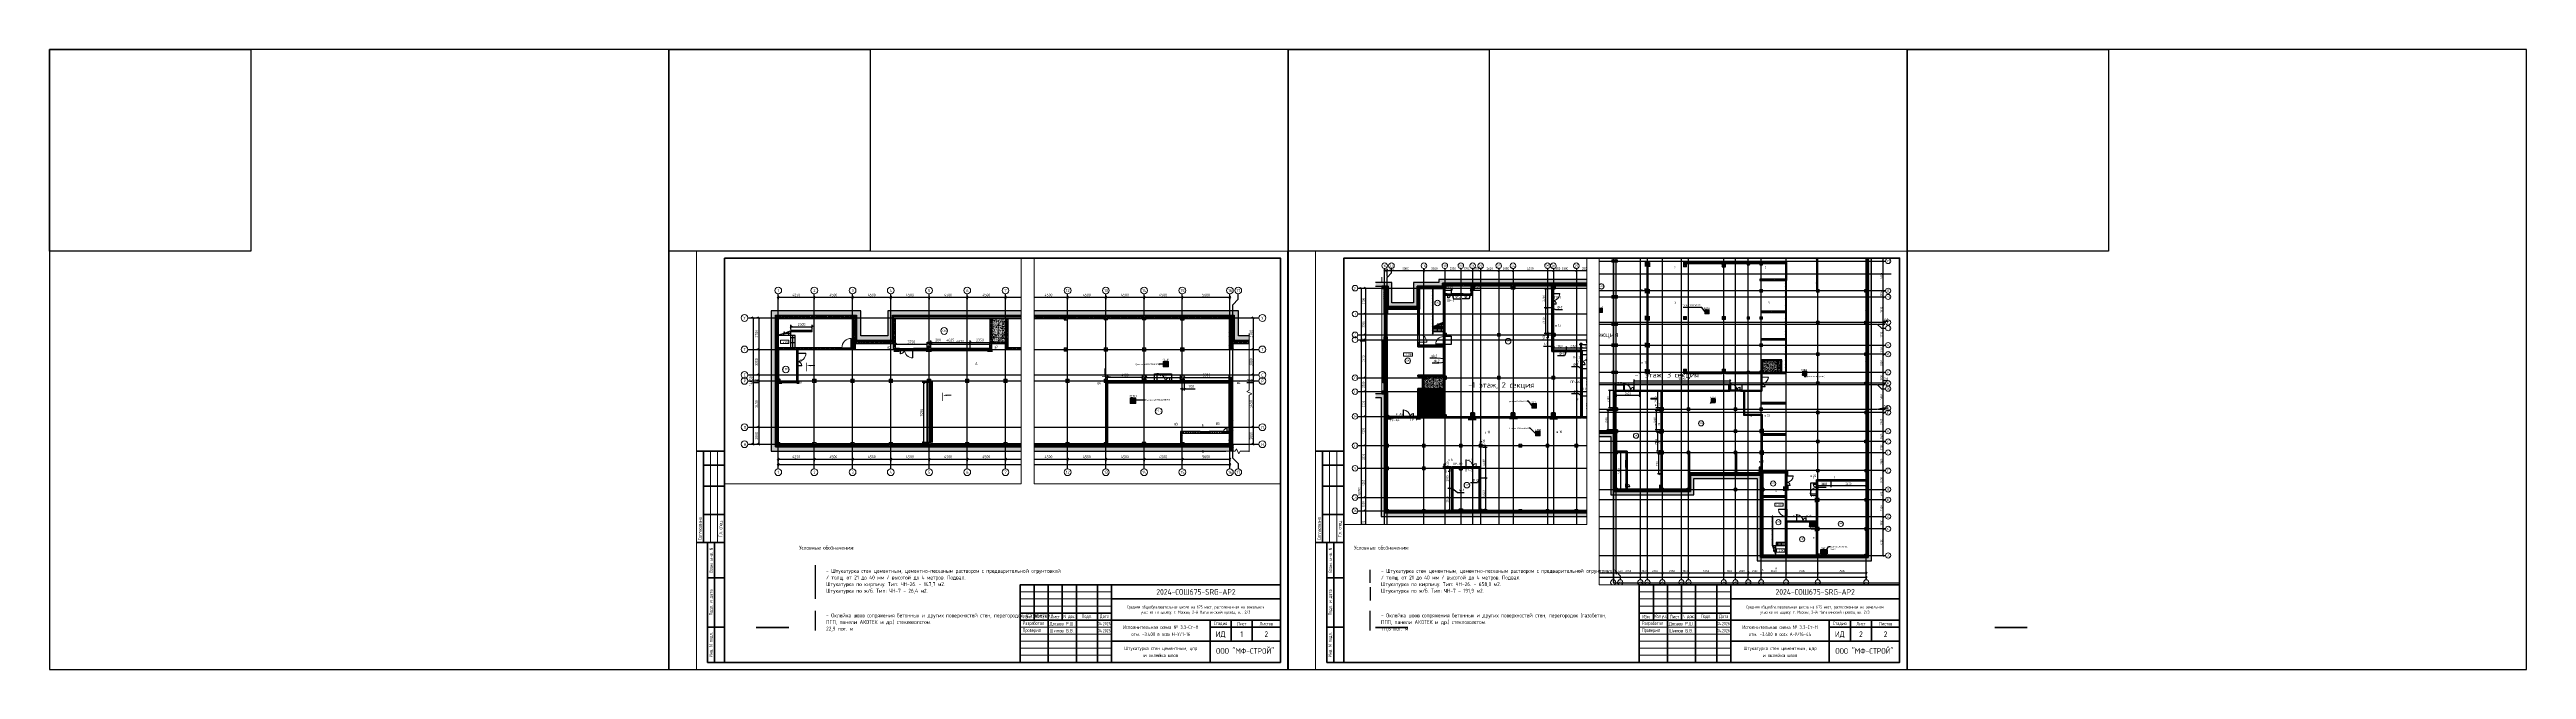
# Paper-space layout '3.3ШтПдвл' of a CAD drawing. Header units: millimetres. Extents: x -143 to 1617, y 0 to 440.
# The model-space entities are those that its viewports show. They can reach past a viewport. Long polylines and large blocks are cut down to what shows.
import ezdxf
from ezdxf.enums import TextEntityAlignment as Align

# ---------------------------------------------------------------- set-up
doc = ezdxf.new("R2018")
doc.units = ezdxf.units.MM
doc.linetypes.add('ADSK_Линия сетки', pattern=[2500, 2000, -250, 0, -250])
doc.layers.get('Defpoints').update_dxf_attribs({"color": 250})
for name, color, linetype, lineweight in [('0) Расчет', 250, 'Continuous', 60), ('0.1) Блок', 6, 'Continuous', 30), ('0.2) Кирпич', 30, 'Continuous', 30), ('2.1)Фарх 2 выполн.', 160, 'Continuous', 30), ('3) Перемычки готовы', 3, 'Continuous', 30), ('4) Штукатурка', 6, 'Continuous', 30), ('4.1.3) Штук  3.1 вып по кирп подвал.', 6, 'Continuous', 60), ('5.1) ЧН-25 подвал', 160, 'Continuous', 60), ('A-ANNO-DIMS', 250, 'Continuous', 9), ('A-ANNO-NOTE', 250, 'Continuous', 9), ('A-AREA-IDEN', 250, 'Continuous', 9), ('A-DETL', 250, 'Continuous', 5), ('A-DETL-1', 250, 'Continuous', 53), ('A-DETL-2', 250, 'Continuous', 5), ('A-DETL-GENF', 250, 'Continuous', 9), ('A-DETL-GENF-1', 250, 'Continuous', 5), ('A-DOOR', 250, 'Continuous', 5), ('A-DOOR-1', 250, 'Continuous', 13), ('A-DOOR-FRAM', 250, 'Continuous', 5), ('A-FLOR', 250, 'Continuous', 9), ('A-FLOR-1', 250, 'Continuous', 5), ('A-GENM-1', 250, 'Continuous', 5), ('A-GENM-2', 250, 'Continuous', 5), ('A-GENM-IDEN', 250, 'Continuous', 9), ('A-GLAZ', 250, 'Continuous', 5), ('A-WALL', 250, 'Continuous', 9), ('A-WALL-1', 250, 'Continuous', 50), ('A-WALL-2', 250, 'Continuous', 5), ('A-WALL-3', 250, 'Continuous', 13), ('A-WALL-FNSH-1', 250, 'Continuous', 5), ('G-____-____-TEXT', 250, 'Continuous', 9), ('G-ANNO-DIMS', 250, 'Continuous', 9), ('G-ANNO-SYMB-1', 250, 'Continuous', 40), ('G-ANNO-SYMB-2', 250, 'Continuous', 20), ('G-ANNO-SYMB-3', 250, 'Continuous', 9), ('G-ANNO-TEXT', 250, 'Continuous', 9), ('I-WALL-1', 250, 'Continuous', 5), ('S-COLS-1', 250, 'Continuous', 5), ('S-COLS-2', 250, 'Continuous', 5), ('S-FNDN-1', 250, 'Continuous', 5), ('S-STRS', 250, 'Continuous', 5), ('S-STRS-1', 250, 'Continuous', 5), ('S-STRS-MBND', 250, 'Continuous', 5), ('Оси', 250, 'Continuous', 9), ('Оси-1', 250, 'ADSK_Линия сетки', 9)]:
    doc.layers.add(name, color=color, linetype=linetype, lineweight=lineweight)
doc.layers.add('ВЭ', color=7, linetype='Continuous')
doc.styles.add('GOST Common', font='', dxfattribs={"width": 0.9, "height": 350})
doc.styles.add('GOST Common_1', font='', dxfattribs={"width": 0.9, "height": 250})
doc.styles.add('GOST Common_2', font='', dxfattribs={"width": 0.8, "height": 350})
doc.styles.add('ISOCPEUR', font='isocpeur.ttf', dxfattribs={"width": 0.8, "height": 100})
doc.styles.add('ISOCPEUR_6', font='isocpeur.ttf', dxfattribs={"height": 3.5})
doc.styles.add('ISOCPEUR_I', font='isocpeui.ttf', dxfattribs={"width": 0.9, "height": 12.5})
doc.styles.add('ISOCPEUR_I_1', font='ГОСТ тип А.ttf', dxfattribs={"height": 2500})
doc.styles.get("Standard").update_dxf_attribs({"font": 'ГОСТ тип А.ttf'})
doc.styles.add('СПДС', font='ГОСТ тип А.ttf', dxfattribs={"width": 0.9})
doc.styles.get('GOST Common').set_extended_font_data('GOST Common')
doc.styles.get('GOST Common_1').set_extended_font_data('GOST Common')
doc.styles.get('GOST Common_2').set_extended_font_data('GOST Common')
doc.dimstyles.new('А3', dxfattribs={"dimtxt": 333, "dimasz": 222, "dimexe": 222, "dimexo": 111, "dimgap": 111, "dimtad": 1, "dimtoh": 1, "dimdec": 0, "dimrnd": 0.0015, "dimzin": 0, "dimdsep": 46, "dimtxsty": 'Standard', "dimblk": 'OBLIQUE', "dimcen": 0, "dimclrd": 7, "dimclre": 7, "dimclrt": 7, "dimadec": 0, "dimazin": 0, "dimtfac": 1, "dimtdec": 0, "dimtofl": 0, "dimtmove": 0, "dimatfit": 3, "dimfxl": 1, "dimtolj": 1, "dimtzin": 0, "dimarcsym": 0})
pattern_1 = [(135, (10997.54, 114885.93), (-142.5612, -142.5612), []), (135, (11140.1, 114885.93), (-142.5612, -142.5612), [252.016, -50.403, 3.353, -47.05])]
pattern_2 = [(45, (10997.54, 114885.93), (-251.4472, 251.4472), []), (45, (10997.54, 115266.93), (-251.4472, 251.4472), [])]
pattern_3 = [(0, (10997.54, 114885.926), (120.968, 69.841), [80.645, -161.29]), (120, (10997.54, 114885.926), (-120.96808, 69.84086), [80.645, -161.29]), (60, (10997.54, 114885.926), (-8e-05, 139.68186), [0, -161.29, 80.645, 0])]
pattern_4 = [(135, (1501.41, 124.685), (-14.14214, -14.14214), []), (225, (1501.41, 124.685), (14.14214, -14.14214), [])]
pattern_5 = [(45, (-621.384, 124.685), (-14.1421, 14.1421), []), (135, (-621.384, 124.685), (-14.1421, -14.1421), [])]
pattern_6 = [(135, (1701.41, 164.685), (-14.14214, -14.14214), []), (225, (1701.41, 164.685), (14.14214, -14.14214), [])]
pattern_7 = [(45, (-421.384, 164.685), (-14.1421, 14.1421), []), (135, (-421.384, 164.685), (-14.1421, -14.1421), [])]
pattern_8 = [(45, (10997.537, 114885.926), (-35.35534, 35.35534), []), (135, (10997.537, 114885.926), (-35.35534, -35.35534), [])]
pattern_9 = [(270, (87137.5, 167045.9), (600, 4e-14), []), (0, (87137.5, 167045.9), (0, 600), [])]
pattern_10 = [(0, (149747.1, 114960.9), (0, 600), []), (90, (149747.1, 114960.9), (-600, 4e-14), [])]
pattern_11 = [(90, (151247.5, 116890.9), (-600, 4e-14), []), (180, (151247.5, 116890.9), (-7e-14, -600), [])]
pattern_12 = [(135, (10997.54, 114885.93), (-141.42136, -141.42136), [])]
pattern_13 = [(135, (2048.911, 164.685), (-14.14214, -14.14214), []), (225, (2048.911, 164.685), (14.14214, -14.14214), [])]
pattern_14 = [(45, (-73.884, 164.685), (-14.1421, 14.1421), []), (135, (-73.884, 164.685), (-14.1421, -14.1421), [])]
pattern_15 = [(135, (10997.54, 114885.93), (-75.43415, -75.43415), [106.68, -17.78, 3.556, -17.78]), (135, (10997.54, 114961.31), (-75.43415, -75.43415), []), (50, (10997.54, 114885.93), (127.52922, -11.15758), [13.335, -146.685]), (355, (10997.54, 114885.93), (-24.66966, 133.74002), [10.668, -117.348]), (100.451, (11008.16, 114885), (102.85973, 122.58178), [11.333, -124.663]), (46.184, (10997.54, 114921.49), (189.75516, -29.43036), [20.002, -220.027]), (96.636, (11013.35, 114919.03), (166.1822, 173.1996), [17, -186.995]), (351.184, (10997.54, 114921.49), (166.18393, 173.19757), [16.002, -176.022]), (21, (11015.32, 114912.6), (106.13027, -71.58603), [13.335, -146.685]), (326, (11015.32, 114912.6), (43.26188, 128.93175), [10.668, -117.348]), (71.451, (11024.16, 114906.63), (149.39198, 57.34505), [11.333, -124.663]), (37.5, (10997.537, 114885.926), (2.162228, 59.188357), [3.353, -112.573, 3.353, -115.773, -117.792]), (37.5, (10997.537, 114885.926), (2.162228, 59.188357), [-235.052, 3.353, -114.44]), (7.5, (10997.54, 114885.926), (46.773857, 70.126152), [3.353, -64.567, 3.353, -109.906, -44.894]), (7.5, (10997.54, 114885.926), (46.773857, 70.126152), [-181.178, 3.353, -41.542]), (327.5, (10957.89, 114885.926), (94.91367, -4.010093), [3.353, -41.097, 3.353, -135.331, -184.023]), (327.5, (10957.89, 114885.926), (94.91367, -4.010093), [-183.134, 3.353, -180.67]), (317.5, (10940.11, 114885.926), (103.69057, 17.79882), [3.353, -54.432, 3.353, -88.748, -130.683]), (317.5, (10940.11, 114885.926), (103.69057, 17.79882), [-149.885, 3.353, -127.33])]
pattern_16 = [(0, (10997.537, 114885.926), (203.2, 50.8), [3.353, -149.047, 3.353, -149.047, -812.8]), (0, (10997.537, 114885.926), (203.2, 50.8), [-304.8, 3.353, -301.447, 3.353, -149.047, -355.6]), (0, (10997.537, 114885.926), (203.2, 50.8), [-762, 3.353, -98.247, 3.353, -250.647]), (120, (11073.737, 114911.326), (-145.59409, 150.576362), [3.353, -149.047, 3.353, -149.047, -812.8]), (120, (11073.737, 114911.326), (-145.59409, 150.576362), [-304.8, 3.353, -301.447, 3.353, -149.047, -355.6]), (120, (11073.737, 114911.326), (-145.59409, 150.576362), [-762, 3.353, -98.247, 3.353, -250.647]), (240, (11099.137, 115012.926), (-57.60591, -201.376362), [3.353, -149.047, 3.353, -149.047, -812.8]), (240, (11099.137, 115012.926), (-57.60591, -201.376362), [-304.8, 3.353, -301.447, 3.353, -149.047, -355.6]), (240, (11099.137, 115012.926), (-57.60591, -201.376362), [-762, 3.353, -98.247, 3.353, -250.647])]
pattern_17 = [(135, (-2722.6, 109625.46), (-142.5612, -142.5612), []), (135, (-2580.04, 109625.46), (-142.5612, -142.5612), [252.016, -50.403, 3.353, -47.05])]
pattern_18 = [(0, (-2722.6, 109625.456), (120.968, 69.841), [80.645, -161.29]), (120, (-2722.6, 109625.456), (-120.96808, 69.84086), [80.645, -161.29]), (60, (-2722.6, 109625.456), (-8e-05, 139.68186), [0, -161.29, 80.645, 0])]
pattern_19 = [(270, (-2672.6, 165975.96), (600, 4e-14), []), (0, (-2672.6, 165975.96), (0, 600), [])]
pattern_20 = [(0, (-742.6, 164500.46), (0, 600), []), (90, (-742.6, 164500.46), (-600, 4e-14), [])]
pattern_21 = [(45, (-2722.6, 109625.46), (-251.4472, 251.4472), []), (45, (-2722.6, 110006.46), (-251.4472, 251.4472), [])]
pattern_22 = [(45, (-2722.6, 109625.456), (-35.35534, 35.35534), []), (135, (-2722.6, 109625.456), (-35.35534, -35.35534), [])]
pattern_23 = [(135, (-2722.6, 109625.46), (-141.42136, -141.42136), [])]

# ---------------------------------------------------------------- blocks, each defined once
blk = doc.blocks.new('*U6550')
at = {"color": 4}
blk.add_lwpolyline([(-220, -220), (220, -220), (220, 220), (-220, 220)], close=True, dxfattribs=at)
at = {"color": 3}
blk.add_lwpolyline([(-220, 220), (-77, 220), (-77, 77), (-220, 77)], close=True, dxfattribs=at)
blk = doc.blocks.new('*U6551')
at = {"color": 0, "linetype": 'ByBlock', "lineweight": -2, "transparency": 16777216}
for p in [(0, 0), (440, 0), (880, 0), (1320, 0)]:
    blk.add_blockref('*U6550', p, dxfattribs=at)
blk = doc.blocks.new('*U5495')
at = {"lineweight": 0}
blk.add_lwpolyline([(-415, -5), (5, -5), (5, 292), (-415, 292)], close=True, dxfattribs=at)
at = {"color": 0, "linetype": 'Continuous', "lineweight": 50}
blk.add_lwpolyline([(-395, 287), (0, 287), (0, 0), (-395, 0)], close=True, dxfattribs=at)
at = {"lineweight": 35}
for points in [[(-395, 150), (-415, 150)], [(-410, 85), (-410, 150)], [(-395, 140), (-410, 140)], [(-395, 125), (-410, 125)], [(-395, 105), (-410, 105)], [(-395, 85), (-415, 85)], [(-395, 85), (-407, 85), (-407, 0), (-395, 0)], [(-402, 0), (-402, 85)], [(-395, 60), (-407, 60)], [(-175, 55), (-175, 30)], [(-165, 55), (-165, 0)], [(-155, 55), (-155, 30)], [(-145, 55), (-145, 0)], [(-130, 55), (-130, 0)], [(-120, 55), (-120, 0)], [(-120, 45), (0, 45)], [(-395, 25), (-407, 25)], [(-185, 35), (-120, 35)], [(-185, 30), (0, 30)], [(-50, 30), (-50, 0)], [(-50, 25), (0, 25)], [(-35, 30), (-35, 15)], [(-20, 30), (-20, 15)], [(-120, 15), (0, 15)]]:
    blk.add_lwpolyline(points, dxfattribs=at)
at = {"lineweight": 18}
for points in [[(-405, 85), (-405, 150)], [(-400, 85), (-400, 150)], [(-185, 50), (-120, 50)], [(-185, 45), (-120, 45)], [(-185, 40), (-120, 40)], [(-185, 25), (-120, 25)], [(-185, 20), (-120, 20)], [(-185, 15), (-120, 15)], [(-185, 10), (-120, 10)], [(-185, 5), (-120, 5)]]:
    blk.add_lwpolyline(points, dxfattribs=at)
at = {"lineweight": 35}
blk.add_lwpolyline([(-185, 0), (0, 0), (0, 55), (-185, 55)], close=True, dxfattribs=at)
at = {"lineweight": 0}
blk.add_lwpolyline([(0, -5), (5, -5), (5, 0)], dxfattribs=at)
at = {"lineweight": -2, "char_height": 2.5, "attachment_point": 5, "rotation": 90, "style": 'СПДС'}
for s, insert, width in [('Согласовано', (-412.5, 95), 19.991), ('Гл. спец.', (-397.5, 95), 19.991), ('Взам. инв. N', (-404.5, 72.5), 24.991), ('Подл. и дата', (-404.5, 42.5), 34.991), ('Инв. N подл.', (-404.5, 12.5), 24.991)]:
    blk.add_mtext(s, dxfattribs=dict(at, insert=insert, width=width))
at = {"insert": (-60.2, 37.2), "char_height": 2.2, "attachment_point": 5, "style": 'СПДС'}
blk.add_mtext_dynamic_manual_height_columns('Средняя общеобразовательная школа на 675 мест, расположенная на земельном\\P\\pxqc;участке по адресу: г. Москва, 2-й Нагатинский проезд, вл. 2/3', width=118.293, gutter_width=0, heights=[12.8], dxfattribs=at)
at = {"lineweight": -2, "char_height": 2.5, "style": 'СПДС'}
for s, insert, width, attachment_point in [('Разработал', (-183.1, 27.5), 17.953, 4), ('Проверил', (-183.1, 22.5), 17.953, 4), ('Изм.', (-180, 32.5), 10, 5), ('Кол.уч.', (-170, 32.5), 10, 5), ('Лист', (-160, 32.5), 10, 5), ('N док.', (-150, 32.5), 10, 5), ('Подп.', (-137.5, 32.5), 15, 5), ('Дата', (-125, 32.5), 10, 5), ('Стадия', (-42.5, 27.5), 15, 5), ('Лист', (-27.5, 27.5), 15, 5), ('Листов', (-10, 27.5), 20, 5)]:
    blk.add_mtext(s, dxfattribs=dict(at, insert=insert, width=width, attachment_point=attachment_point))
at = {"lineweight": 30, "width": 0.9, "flags": 104}
blk.add_attdef('ШАПКА', text='', height=3, dxfattribs=at).set_placement((-135, 281), align=Align.MIDDLE_CENTER)
at = {"style": 'СПДС'}
for tag, height, p in [('ШИФР_ПРОЕКТА', 4, (-60, 50)), ('НАИМЕНОВАНИЕ_ОБЪЕКТА2', 2.5, (-85, 20)), ('НАИМЕНОВАНИЕ_ОБЪЕКТА', 2.5, (-85, 25)), ('СТАДИЯ', 4, (-42.5, 20)), ('ЛИСТ_первый', 4, (-27.5, 20)), ('ЛИСТОВ', 4, (-10, 20)), ('НАИМЕНОВАНИЕ_ЧЕРТЕЖА2', 2.5, (-85, 5)), ('НАИМЕНОВАНИЕ_ЧЕРТЕЖА1', 2.5, (-85, 10)), ('ОРГАНИЗАЦИЯ_РАЗРАБОТЧИК1', 4, (-25, 8.1))]:
    blk.add_attdef(tag, text='', height=height, dxfattribs=at).set_placement(p, align=Align.MIDDLE_CENTER)
for tag, p in [('РАЗРАБОТЧИК', (-164, 27.5)), ('РУК.ГРУППЫ', (-164, 22.5))]:
    blk.add_attdef(tag, text='', height=2.5, dxfattribs=at).set_placement(p, align=Align.MIDDLE_LEFT)
at = {"style": 'СПДС', "width": 0.9}
for tag, p in [('ДАТА1', (-129.6, 26.4)), ('ДАТА2', (-129.6, 21.4))]:
    blk.add_attdef(tag, p, '', height=2.3, dxfattribs=at)
blk = doc.blocks.new('BSC_Колонна _Прямоугольная - 500x700-31293815-АР1_Кладочный план подвала_ Блок 2_ 3')
at = {"layer": 'S-COLS-2'}
h = blk.add_hatch(dxfattribs=at)
h.set_pattern_fill('FP_6', color=256, style=0, pattern_type=2)
h.set_pattern_definition([(135, (-124700, -44974.97), (-142.56192, -142.56192), []), (135, (-124557.44, -44974.97), (-142.56192, -142.56192), [252.016, -50.403, 3.353, -47.05])])
h.paths.add_polyline_path([(-250, -350), (250, -350), (250, 350), (-250, 350), (-250, -151)])
at = {"layer": 'S-COLS-1'}
for p, q in [((250, 350), (-250, 350)), ((-250, 350), (-250, -350)), ((250, -350), (250, 350)), ((-250, -350), (250, -350))]:
    blk.add_line(p, q, dxfattribs=at)
blk = doc.blocks.new('BSC_Колонна _Прямоугольная - 500x700-V2-АР1_Кладочный план подвала_ Блок 2_ 3')
at = {"layer": 'S-COLS-2'}
h = blk.add_hatch(dxfattribs=at)
h.set_pattern_fill('FP_7', color=256, style=0, pattern_type=2)
h.set_pattern_definition([(135, (-124700, -28475), (-142.5612, -142.5612), []), (135, (-124557.44, -28475), (-142.5612, -142.5612), [252.016, -50.403, 3.353, -47.05])])
h.paths.add_polyline_path([(250, -350), (250, 350), (-250, 350), (-250, -350)])
at = {"layer": 'S-COLS-1'}
for p, q in [((250, 350), (-250, 350)), ((-250, 350), (-250, -350)), ((250, -350), (250, 350)), ((-250, -350), (250, -350))]:
    blk.add_line(p, q, dxfattribs=at)
blk = doc.blocks.new('Дверь_СКБ_2Ст - СОШ_Дв_1570_1550_x2100h _пр_ завертка-35617996-АР1_Кладочный план подвала_ Блок 2_ 3')
at = {"layer": 'A-DOOR'}
h = blk.add_hatch(dxfattribs=at)
h.set_pattern_fill('FP_10', color=256, style=0, pattern_type=2)
h.set_pattern_definition(pattern_4)
h.paths.add_polyline_path([(797.5, 60), (787.5, 60), (787.5, -60), (797.5, -60)])
at = {"layer": 'A-DOOR-FRAM'}
h = blk.add_hatch(dxfattribs=at)
h.set_pattern_fill('FP_11', color=256, style=0, pattern_type=2)
h.set_pattern_definition(pattern_5)
h.paths.add_polyline_path([(-762.5, 60), (-772.5, 60), (-772.5, -60), (-762.5, -60)])
at = {"layer": 'A-DOOR'}
for centre, radius, start, end in [((-737.5, 60), 1000, 0, 90), ((762.5, 60), 500, 90, 180)]:
    blk.add_arc(centre, radius, start, end, dxfattribs=at)
at = {"layer": 'A-DOOR-1'}
for p, q in [((-737.5, 1060), (-737.5, 60)), ((-697.5, 1060), (-737.5, 1060)), ((-737.5, 60), (-697.5, 60)), ((-697.5, 60), (-697.5, 1060)), ((762.5, 560), (722.5, 560)), ((722.5, 560), (722.5, 60)), ((722.5, 60), (762.5, 60)), ((762.5, 60), (762.5, 560))]:
    blk.add_line(p, q, dxfattribs=at)
at = {"layer": 'A-DOOR-FRAM'}
for p, q in [((-747.5, 68), (-817.5, 68)), ((-817.5, 68), (-817.5, 60)), ((-817.5, 60), (-747.5, 60)), ((-762.5, 60), (-772.5, 60)), ((-772.5, 60), (-772.5, -60)), ((-737.5, 60), (-762.5, 60)), ((-762.5, 60), (-762.5, -20)), ((-762.5, -60), (-762.5, 60)), ((-747.5, 60), (-747.5, 68)), ((-737.5, 20), (-737.5, 60)), ((-727.5, 20), (-737.5, 20)), ((-727.5, -20), (-727.5, 20)), ((762.5, 20), (752.5, 20)), ((752.5, 20), (752.5, -20)), ((762.5, 60), (762.5, 20)), ((787.5, 60), (762.5, 60)), ((842.5, 68), (772.5, 68)), ((772.5, 68), (772.5, 60)), ((772.5, 60), (842.5, 60)), ((787.5, -20), (787.5, 60)), ((797.5, 60), (787.5, 60)), ((787.5, 60), (787.5, -60)), ((797.5, -60), (797.5, 60)), ((842.5, 60), (842.5, 68)), ((-747.5, -60), (-817.5, -60)), ((-817.5, -60), (-817.5, -68)), ((-817.5, -68), (-747.5, -68)), ((-772.5, -60), (-762.5, -60)), ((-762.5, -20), (-727.5, -20)), ((-747.5, -20), (-762.5, -20)), ((-762.5, -20), (-762.5, -60)), ((-762.5, -60), (-747.5, -60)), ((-747.5, -60), (-747.5, -20)), ((-747.5, -68), (-747.5, -60)), ((752.5, -20), (787.5, -20)), ((787.5, -20), (772.5, -20)), ((772.5, -20), (772.5, -60)), ((772.5, -60), (787.5, -60)), ((842.5, -60), (772.5, -60)), ((772.5, -60), (772.5, -68)), ((772.5, -68), (842.5, -68)), ((787.5, -60), (787.5, -20)), ((787.5, -60), (797.5, -60)), ((842.5, -68), (842.5, -60))]:
    blk.add_line(p, q, dxfattribs=at)
blk = doc.blocks.new('Дверь_СКБ_1Ст_Внутренняя - СОШ_Д-1п_Дв_1200x2100h-31541110-АР1_Кладочный план подвала_ Блок 2_ 3')
at = {"layer": 'A-DOOR'}
h = blk.add_hatch(dxfattribs=at)
h.set_pattern_fill('FP_8', color=256, style=0, pattern_type=2)
h.set_pattern_definition(pattern_6)
h.paths.add_polyline_path([(612.5, 100), (587.5, 100), (587.5, -100), (612.5, -100)])
at = {"layer": 'A-DOOR-FRAM'}
h = blk.add_hatch(dxfattribs=at)
h.set_pattern_fill('FP_9', color=256, style=0, pattern_type=2)
h.set_pattern_definition(pattern_7)
h.paths.add_polyline_path([(-562.5, 100), (-587.5, 100), (-587.5, -100), (-562.5, -100)])
at = {"layer": 'A-DOOR'}
blk.add_arc((562.5, 100), 1100, 90, 180, dxfattribs=at)
at = {"layer": 'A-DOOR-1'}
for p, q in [((562.5, 1200), (522.5, 1200)), ((522.5, 1200), (522.5, 100)), ((522.5, 100), (562.5, 100)), ((562.5, 100), (562.5, 1200))]:
    blk.add_line(p, q, dxfattribs=at)
at = {"layer": 'A-DOOR-FRAM'}
for p, q in [((-547.5, 108), (-617.5, 108)), ((-617.5, 108), (-617.5, 100)), ((-617.5, 100), (-547.5, 100)), ((-562.5, 100), (-587.5, 100)), ((-587.5, 100), (-587.5, -100)), ((-537.5, 100), (-562.5, 100)), ((-562.5, 100), (-562.5, 20)), ((-562.5, -100), (-562.5, 100)), ((-547.5, 100), (-562.5, 100)), ((-562.5, 100), (-562.5, 99)), ((-562.5, 99), (-547.5, 99)), ((-562.5, 20), (-527.5, 20)), ((-547.5, 20), (-562.5, 20)), ((-562.5, 20), (-562.5, -100)), ((-547.5, 100), (-547.5, 108)), ((-547.5, 99), (-547.5, 100)), ((-547.5, -100), (-547.5, 20)), ((-537.5, 60), (-537.5, 100)), ((-527.5, 60), (-537.5, 60)), ((-527.5, 20), (-527.5, 60)), ((562.5, 60), (552.5, 60)), ((552.5, 60), (552.5, 20)), ((552.5, 20), (587.5, 20)), ((562.5, 100), (562.5, 60)), ((587.5, 100), (562.5, 100)), ((642.5, 108), (572.5, 108)), ((572.5, 108), (572.5, 100)), ((587.5, 100), (572.5, 100)), ((572.5, 100), (572.5, 99)), ((572.5, 100), (642.5, 100)), ((572.5, 99), (587.5, 99)), ((587.5, 20), (572.5, 20)), ((572.5, 20), (572.5, -100)), ((587.5, 20), (587.5, 100)), ((612.5, 100), (587.5, 100)), ((587.5, 100), (587.5, -100)), ((587.5, 99), (587.5, 100)), ((587.5, -100), (587.5, 20)), ((612.5, -100), (612.5, 100)), ((642.5, 100), (642.5, 108)), ((-547.5, -100), (-617.5, -100)), ((-617.5, -100), (-617.5, -108)), ((-617.5, -108), (-547.5, -108)), ((-587.5, -100), (-562.5, -100)), ((-562.5, -100), (-547.5, -100)), ((-547.5, -108), (-547.5, -100)), ((572.5, -100), (587.5, -100)), ((642.5, -100), (572.5, -100)), ((572.5, -100), (572.5, -108)), ((572.5, -108), (642.5, -108)), ((587.5, -100), (612.5, -100)), ((642.5, -108), (642.5, -100))]:
    blk.add_line(p, q, dxfattribs=at)
blk = doc.blocks.new('BSC_Колонна _Прямоугольная - 500x700-V4-АР1_Кладочный план подвала_ Блок 2_ 3')
at = {"layer": 'S-COLS-2'}
h = blk.add_hatch(dxfattribs=at)
h.set_pattern_fill('FP_13', color=256, style=0, pattern_type=2)
h.set_pattern_definition([(135, (-93400, -58625), (-142.56192, -142.56192), []), (135, (-93257.44, -58625), (-142.56192, -142.56192), [252.016, -50.403, 3.353, -47.05])])
h.paths.add_polyline_path([(-250, -350), (250, -350), (250, 350), (-250, 350)])
at = {"layer": 'S-COLS-1'}
for p, q in [((250, 350), (-250, 350)), ((-250, 350), (-250, -350)), ((250, -350), (250, 350)), ((-250, -350), (250, -350))]:
    blk.add_line(p, q, dxfattribs=at)
blk = doc.blocks.new('Дверь_СКБ_1Ст_Внутренняя - СОШ_Д-1п_Дв_1200x2100h-31541112-АР1_Кладочный план подвала_ Блок 2_ 3')
at = {"layer": 'A-DOOR'}
h = blk.add_hatch(dxfattribs=at)
h.set_pattern_fill('FP_8', color=256, style=0, pattern_type=2)
h.set_pattern_definition(pattern_6)
h.paths.add_polyline_path([(612.5, 100), (587.5, 100), (587.5, -100), (612.5, -100)])
at = {"layer": 'A-DOOR-FRAM'}
h = blk.add_hatch(dxfattribs=at)
h.set_pattern_fill('FP_9', color=256, style=0, pattern_type=2)
h.set_pattern_definition(pattern_7)
h.paths.add_polyline_path([(-562.5, 100), (-587.5, 100), (-587.5, -100), (-562.5, -100)])
at = {"layer": 'A-DOOR'}
blk.add_arc((562.5, 100), 1100, 90, 180, dxfattribs=at)
at = {"layer": 'A-DOOR-1'}
for p, q in [((562.5, 1200), (522.5, 1200)), ((522.5, 1200), (522.5, 100)), ((522.5, 100), (562.5, 100)), ((562.5, 100), (562.5, 1200))]:
    blk.add_line(p, q, dxfattribs=at)
at = {"layer": 'A-DOOR-FRAM'}
for p, q in [((-547.5, 108), (-617.5, 108)), ((-617.5, 108), (-617.5, 100)), ((-617.5, 100), (-547.5, 100)), ((-562.5, 100), (-587.5, 100)), ((-587.5, 100), (-587.5, -100)), ((-537.5, 100), (-562.5, 100)), ((-562.5, 100), (-562.5, 20)), ((-562.5, -100), (-562.5, 100)), ((-547.5, 100), (-562.5, 100)), ((-562.5, 100), (-562.5, 99)), ((-562.5, 99), (-547.5, 99)), ((-562.5, 20), (-527.5, 20)), ((-547.5, 20), (-562.5, 20)), ((-562.5, 20), (-562.5, -100)), ((-547.5, 100), (-547.5, 108)), ((-547.5, 99), (-547.5, 100)), ((-547.5, -100), (-547.5, 20)), ((-537.5, 60), (-537.5, 100)), ((-527.5, 60), (-537.5, 60)), ((-527.5, 20), (-527.5, 60)), ((562.5, 60), (552.5, 60)), ((552.5, 60), (552.5, 20)), ((552.5, 20), (587.5, 20)), ((562.5, 100), (562.5, 60)), ((587.5, 100), (562.5, 100)), ((642.5, 108), (572.5, 108)), ((572.5, 108), (572.5, 100)), ((587.5, 100), (572.5, 100)), ((572.5, 100), (572.5, 99)), ((572.5, 100), (642.5, 100)), ((572.5, 99), (587.5, 99)), ((587.5, 20), (572.5, 20)), ((572.5, 20), (572.5, -100)), ((587.5, 20), (587.5, 100)), ((612.5, 100), (587.5, 100)), ((587.5, 100), (587.5, -100)), ((587.5, 99), (587.5, 100)), ((587.5, -100), (587.5, 20)), ((612.5, -100), (612.5, 100)), ((642.5, 100), (642.5, 108)), ((-547.5, -100), (-617.5, -100)), ((-617.5, -100), (-617.5, -108)), ((-617.5, -108), (-547.5, -108)), ((-587.5, -100), (-562.5, -100)), ((-562.5, -100), (-547.5, -100)), ((-547.5, -108), (-547.5, -100)), ((572.5, -100), (587.5, -100)), ((642.5, -100), (572.5, -100)), ((572.5, -100), (572.5, -108)), ((572.5, -108), (642.5, -108)), ((587.5, -100), (612.5, -100)), ((642.5, -108), (642.5, -100))]:
    blk.add_line(p, q, dxfattribs=at)
blk = doc.blocks.new('BSC_Колонна _Прямоугольная - 500x700-V6-АР1_Кладочный план подвала_ Блок 2_ 3')
at = {"layer": 'S-COLS-2'}
h = blk.add_hatch(dxfattribs=at)
h.set_pattern_fill('FP_15', color=256, style=0, pattern_type=2)
h.set_pattern_definition([(135, (-130700, -28475), (-142.5612, -142.5612), []), (135, (-130557.44, -28475), (-142.5612, -142.5612), [252.016, -50.403, 3.353, -47.05])])
h.paths.add_polyline_path([(250, -350), (250, 350), (-250, 350), (-250, -350)])
at = {"layer": 'S-COLS-1'}
for p, q in [((250, 350), (-250, 350)), ((-250, 350), (-250, -350)), ((250, -350), (250, 350)), ((-250, -350), (250, -350))]:
    blk.add_line(p, q, dxfattribs=at)
blk = doc.blocks.new('BSC_Колонна _Прямоугольная - 500x700-V7-АР1_Кладочный план подвала_ Блок 2_ 3')
at = {"layer": 'S-COLS-2'}
h = blk.add_hatch(dxfattribs=at)
h.set_pattern_fill('FP_16', color=256, style=0, pattern_type=2)
h.set_pattern_definition([(135, (-87600, -58625), (-142.56192, -142.56192), []), (135, (-87457.44, -58625), (-142.56192, -142.56192), [252.016, -50.403, 3.353, -47.05])])
h.paths.add_polyline_path([(-250, -350), (250, -350), (250, 350), (-250, 350)])
at = {"layer": 'S-COLS-1'}
for p, q in [((250, 350), (-250, 350)), ((-250, 350), (-250, -350)), ((250, -350), (250, 350)), ((-250, -350), (250, -350))]:
    blk.add_line(p, q, dxfattribs=at)
blk = doc.blocks.new('BSC_Колонна _Прямоугольная - 500х500-31280962-АР1_Кладочный план подвала_ Блок 2_ 3')
at = {"layer": 'S-COLS-2'}
h = blk.add_hatch(dxfattribs=at)
h.set_pattern_fill('FP_17', color=256, style=0, pattern_type=2)
h.set_pattern_definition([(135, (-130700, -36725), (-142.5612, -142.5612), []), (135, (-130557.44, -36725), (-142.5612, -142.5612), [252.016, -50.403, 3.353, -47.05])])
h.paths.add_polyline_path([(-250, -250), (250, -250), (250, 250), (-250, 250)])
at = {"layer": 'S-COLS-1'}
for p, q in [((250, 250), (-250, 250)), ((-250, 250), (-250, -250)), ((250, -250), (250, 250)), ((-250, -250), (250, -250))]:
    blk.add_line(p, q, dxfattribs=at)
blk = doc.blocks.new('BSC_Колонна _Прямоугольная - 400x650-31280922-АР1_Кладочный план подвала_ Блок 2_ 3')
at = {"layer": 'S-COLS-2'}
h = blk.add_hatch(dxfattribs=at)
h.set_pattern_fill('FP_18', color=256, style=0, pattern_type=2)
h.set_pattern_definition([(135, (-77795, -58650), (-142.5619, -142.5619), []), (135, (-77652.44, -58650), (-142.5619, -142.5619), [252.016, -50.403, 3.353, -47.05])])
h.paths.add_polyline_path([(-200, -325), (200, -325), (200, 325), (-200, 325), (-200, -127)])
at = {"layer": 'S-COLS-1'}
for p, q in [((200, 325), (-200, 325)), ((-200, 325), (-200, -325)), ((200, -325), (200, 325)), ((-200, -325), (200, -325))]:
    blk.add_line(p, q, dxfattribs=at)
blk = doc.blocks.new('BSC_Колонна _Прямоугольная - 400x400-31363420-АР1_Кладочный план подвала_ Блок 2_ 3')
at = {"layer": 'S-COLS-2'}
h = blk.add_hatch(dxfattribs=at)
h.set_pattern_fill('FP_19', color=256, style=0, pattern_type=2)
h.set_pattern_definition([(135, (-118900, -45124.97), (-142.56192, -142.56192), []), (135, (-118757.44, -45124.97), (-142.56192, -142.56192), [252.016, -50.403, 3.353, -47.05])])
h.paths.add_polyline_path([(-200, -200), (200, -200), (200, 200), (-200, 200)])
at = {"layer": 'S-COLS-1'}
for p, q in [((200, 200), (-200, 200)), ((-200, 200), (-200, -200)), ((200, -200), (200, 200)), ((-200, -200), (200, -200))]:
    blk.add_line(p, q, dxfattribs=at)
blk = doc.blocks.new('BSC_Колонна _Прямоугольная - 400x400-V8-АР1_Кладочный план подвала_ Блок 2_ 3')
at = {"layer": 'S-COLS-2'}
h = blk.add_hatch(dxfattribs=at)
h.set_pattern_fill('FP_20', color=256, style=0, pattern_type=2)
h.set_pattern_definition([(135, (-118900, -28325), (-142.5612, -142.5612), []), (135, (-118757.44, -28325), (-142.5612, -142.5612), [252.016, -50.403, 3.353, -47.05])])
h.paths.add_polyline_path([(-200, -200), (200, -200), (200, 200), (-200, 200)])
at = {"layer": 'S-COLS-1'}
for p, q in [((200, 200), (-200, 200)), ((-200, 200), (-200, -200)), ((200, -200), (200, 200)), ((-200, -200), (200, -200))]:
    blk.add_line(p, q, dxfattribs=at)
blk = doc.blocks.new('BSC_Колонна _Прямоугольная - 400x400-V9-АР1_Кладочный план подвала_ Блок 2_ 3')
at = {"layer": 'S-COLS-2'}
h = blk.add_hatch(dxfattribs=at)
h.set_pattern_fill('FP_21', color=256, style=0, pattern_type=2)
h.set_pattern_definition([(135, (-136500, -40924.97), (-142.56192, -142.56192), []), (135, (-136357.44, -40924.97), (-142.56192, -142.56192), [252.016, -50.403, 3.353, -47.05])])
h.paths.add_polyline_path([(-200, -200), (200, -200), (200, 200), (-200, 200)])
at = {"layer": 'S-COLS-1'}
for p, q in [((200, 200), (-200, 200)), ((-200, 200), (-200, -200)), ((200, -200), (200, 200)), ((-200, -200), (200, -200))]:
    blk.add_line(p, q, dxfattribs=at)
blk = doc.blocks.new('BSC_Колонна _Прямоугольная - 400x400-V10-АР1_Кладочный план подвала_ Блок 2_ 3')
at = {"layer": 'S-COLS-2'}
h = blk.add_hatch(dxfattribs=at)
h.set_pattern_fill('FP_22', color=256, style=0, pattern_type=2)
h.set_pattern_definition([(135, (-136500, -36724.94), (-142.5612, -142.5612), []), (135, (-136357.44, -36724.94), (-142.5612, -142.5612), [252.016, -50.403, 3.353, -47.05])])
h.paths.add_polyline_path([(-200, -200), (200, -200), (200, 200), (-200, 200)])
at = {"layer": 'S-COLS-1'}
for p, q in [((200, 200), (-200, 200)), ((-200, 200), (-200, -200)), ((200, -200), (200, 200)), ((-200, -200), (200, -200))]:
    blk.add_line(p, q, dxfattribs=at)
blk = doc.blocks.new('BSC_Колонна _Прямоугольная - 400x400-V11-АР1_Кладочный план подвала_ Блок 2_ 3')
at = {"layer": 'S-COLS-2'}
h = blk.add_hatch(dxfattribs=at)
h.set_pattern_fill('FP_23', color=256, style=0, pattern_type=2)
h.set_pattern_definition([(135, (-80100, -35775), (-142.5612, -142.5612), []), (135, (-79957.44, -35775), (-142.5612, -142.5612), [252.016, -50.403, 3.353, -47.05])])
h.paths.add_polyline_path([(-200, -200), (200, -200), (200, 200), (-200, 200)])
at = {"layer": 'S-COLS-1'}
for p, q in [((200, 200), (-200, 200)), ((-200, 200), (-200, -200)), ((200, -200), (200, 200)), ((-200, -200), (200, -200))]:
    blk.add_line(p, q, dxfattribs=at)
blk = doc.blocks.new('BSC_Колонна _Прямоугольная - 400x400-V13-АР1_Кладочный план подвала_ Блок 2_ 3')
at = {"layer": 'S-COLS-2'}
h = blk.add_hatch(dxfattribs=at)
h.set_pattern_fill('FP_25', color=256, style=0, pattern_type=2)
h.set_pattern_definition([(135, (-121200, -10225), (-142.56192, -142.56192), []), (135, (-121057.44, -10225), (-142.56192, -142.56192), [252.016, -50.403, 3.353, -47.05])])
h.paths.add_polyline_path([(-200, -200), (200, -200), (200, 200), (-200, 200)])
at = {"layer": 'S-COLS-1'}
for p, q in [((200, 200), (-200, 200)), ((-200, 200), (-200, -200)), ((200, -200), (200, 200)), ((-200, -200), (200, -200))]:
    blk.add_line(p, q, dxfattribs=at)
blk = doc.blocks.new('BSC_Колонна _Прямоугольная - 400x400-V16-АР1_Кладочный план подвала_ Блок 2_ 3')
at = {"layer": 'S-COLS-2'}
h = blk.add_hatch(dxfattribs=at)
h.set_pattern_fill('FP_28', color=256, style=0, pattern_type=2)
h.set_pattern_definition([(135, (-152750, -25), (-142.56192, -142.56192), []), (135, (-152607.44, -25), (-142.56192, -142.56192), [252.016, -50.403, 3.353, -47.05])])
h.paths.add_polyline_path([(-200, -200), (200, -200), (200, 200), (-200, 200)])
at = {"layer": 'S-COLS-1'}
for p, q in [((200, 200), (-200, 200)), ((-200, 200), (-200, -200)), ((200, -200), (200, 200)), ((-200, -200), (200, -200))]:
    blk.add_line(p, q, dxfattribs=at)
blk = doc.blocks.new('BSC_Колонна _Прямоугольная - 400x400-V17-АР1_Кладочный план подвала_ Блок 2_ 3')
at = {"layer": 'S-COLS-2'}
h = blk.add_hatch(dxfattribs=at)
h.set_pattern_fill('FP_29', color=256, style=0, pattern_type=2)
h.set_pattern_definition([(135, (-152750, -31125.12), (-142.5612, -142.5612), []), (135, (-152607.44, -31125.12), (-142.5612, -142.5612), [252.016, -50.403, 3.353, -47.05])])
h.paths.add_polyline_path([(-200, -200), (200, -200), (200, 200), (-200, 200)])
at = {"layer": 'S-COLS-1'}
for p, q in [((200, 200), (-200, 200)), ((-200, 200), (-200, -200)), ((200, -200), (200, 200)), ((-200, -200), (200, -200))]:
    blk.add_line(p, q, dxfattribs=at)
blk = doc.blocks.new('BSC_Колонна _Прямоугольная - 400x400-V18-АР1_Кладочный план подвала_ Блок 2_ 3')
at = {"layer": 'S-COLS-2'}
h = blk.add_hatch(dxfattribs=at)
h.set_pattern_fill('FP_30', color=256, style=0, pattern_type=2)
h.set_pattern_definition([(135, (-152750, -26625.12), (-142.5612, -142.5612), []), (135, (-152607.44, -26625.12), (-142.5612, -142.5612), [252.016, -50.403, 3.353, -47.05])])
h.paths.add_polyline_path([(-200, -200), (200, -200), (200, 200), (-200, 200)])
at = {"layer": 'S-COLS-1'}
for p, q in [((200, 200), (-200, 200)), ((-200, 200), (-200, -200)), ((200, -200), (200, 200)), ((-200, -200), (200, -200))]:
    blk.add_line(p, q, dxfattribs=at)
blk = doc.blocks.new('BSC_Колонна _Прямоугольная - 400x400-V20-АР1_Кладочный план подвала_ Блок 2_ 3')
at = {"layer": 'S-COLS-2'}
h = blk.add_hatch(dxfattribs=at)
h.set_pattern_fill('FP_32', color=256, style=0, pattern_type=2)
h.set_pattern_definition([(135, (-85550, -45525), (-142.5619, -142.5619), []), (135, (-85407.44, -45525), (-142.5619, -142.5619), [252.016, -50.403, 3.353, -47.05])])
h.paths.add_polyline_path([(-200, -200), (200, -200), (200, 200), (-200, 200)])
at = {"layer": 'S-COLS-1'}
for p, q in [((200, 200), (-200, 200)), ((-200, 200), (-200, -200)), ((200, -200), (200, 200)), ((-200, -200), (200, -200))]:
    blk.add_line(p, q, dxfattribs=at)
blk = doc.blocks.new('BSC_Колонна _Прямоугольная - 400x400-V21-АР1_Кладочный план подвала_ Блок 2_ 3')
at = {"layer": 'S-COLS-2'}
h = blk.add_hatch(dxfattribs=at)
h.set_pattern_fill('FP_33', color=256, style=0, pattern_type=2)
h.set_pattern_definition([(135, (-85550, -51675), (-142.5619, -142.5619), []), (135, (-85407.44, -51675), (-142.5619, -142.5619), [252.016, -50.403, 3.353, -47.05])])
h.paths.add_polyline_path([(-200, -200), (200, -200), (200, 200), (-200, 200)])
at = {"layer": 'S-COLS-1'}
for p, q in [((200, 200), (-200, 200)), ((-200, 200), (-200, -200)), ((200, -200), (200, 200)), ((-200, -200), (200, -200))]:
    blk.add_line(p, q, dxfattribs=at)
blk = doc.blocks.new('BSC_Колонна _Прямоугольная - 400x400-V23-АР1_Кладочный план подвала_ Блок 2_ 3')
at = {"layer": 'S-COLS-2'}
h = blk.add_hatch(dxfattribs=at)
h.set_pattern_fill('FP_35', color=256, style=0, pattern_type=2)
h.set_pattern_definition([(135, (-125250, -10225), (-142.56192, -142.56192), []), (135, (-125107.44, -10225), (-142.56192, -142.56192), [252.016, -50.403, 3.353, -47.05])])
h.paths.add_polyline_path([(-200, -200), (200, -200), (200, 200), (-200, 200)])
at = {"layer": 'S-COLS-1'}
for p, q in [((200, 200), (-200, 200)), ((-200, 200), (-200, -200)), ((200, -200), (200, 200)), ((-200, -200), (200, -200))]:
    blk.add_line(p, q, dxfattribs=at)
blk = doc.blocks.new('BSC_Колонна _Прямоугольная - 400x400-V24-АР1_Кладочный план подвала_ Блок 2_ 3')
at = {"layer": 'S-COLS-2'}
h = blk.add_hatch(dxfattribs=at)
h.set_pattern_fill('FP_36', color=256, style=0, pattern_type=2)
h.set_pattern_definition([(135, (-69500, -32524.97), (-142.5612, -142.5612), []), (135, (-69357.44, -32524.97), (-142.5612, -142.5612), [252.016, -50.403, 3.353, -47.05])])
h.paths.add_polyline_path([(-200, -200), (200, -200), (200, 200), (-200, 200)])
at = {"layer": 'S-COLS-1'}
for p, q in [((200, 200), (-200, 200)), ((-200, 200), (-200, -200)), ((200, -200), (200, 200)), ((-200, -200), (200, -200))]:
    blk.add_line(p, q, dxfattribs=at)
blk = doc.blocks.new('BSC_Колонна _Прямоугольная - 400x400-V25-АР1_Кладочный план подвала_ Блок 2_ 3')
at = {"layer": 'S-COLS-2'}
h = blk.add_hatch(dxfattribs=at)
h.set_pattern_fill('FP_37', color=256, style=0, pattern_type=2)
h.set_pattern_definition([(135, (-69500, -35775), (-142.5612, -142.5612), []), (135, (-69357.44, -35775), (-142.5612, -142.5612), [252.016, -50.403, 3.353, -47.05])])
h.paths.add_polyline_path([(-200, -200), (200, -200), (200, 200), (-200, 200)])
at = {"layer": 'S-COLS-1'}
for p, q in [((200, 200), (-200, 200)), ((-200, 200), (-200, -200)), ((200, -200), (200, 200)), ((-200, -200), (200, -200))]:
    blk.add_line(p, q, dxfattribs=at)
blk = doc.blocks.new('BSC_Колонна _Прямоугольная - 400x400-V26-АР1_Кладочный план подвала_ Блок 2_ 3')
at = {"layer": 'S-COLS-2'}
h = blk.add_hatch(dxfattribs=at)
h.set_pattern_fill('FP_38', color=256, style=0, pattern_type=2)
h.set_pattern_definition([(135, (-114050, -19225), (-142.56192, -142.56192), []), (135, (-113907.44, -19225), (-142.56192, -142.56192), [252.016, -50.403, 3.353, -47.05])])
h.paths.add_polyline_path([(-200, -200), (200, -200), (200, 200), (-200, 200)])
at = {"layer": 'S-COLS-1'}
for p, q in [((200, 200), (-200, 200)), ((-200, 200), (-200, -200)), ((200, -200), (200, 200)), ((-200, -200), (200, -200))]:
    blk.add_line(p, q, dxfattribs=at)
blk = doc.blocks.new('BSC_Колонна _Прямоугольная - 400x400-V27-АР1_Кладочный план подвала_ Блок 2_ 3')
at = {"layer": 'S-COLS-2'}
h = blk.add_hatch(dxfattribs=at)
h.set_pattern_fill('FP_39', color=256, style=0, pattern_type=2)
h.set_pattern_definition([(135, (-114050, -10225), (-142.56192, -142.56192), []), (135, (-113907.44, -10225), (-142.56192, -142.56192), [252.016, -50.403, 3.353, -47.05])])
h.paths.add_polyline_path([(-200, -200), (200, -200), (200, 200), (-200, 200)])
at = {"layer": 'S-COLS-1'}
for p, q in [((200, 200), (-200, 200)), ((-200, 200), (-200, -200)), ((200, -200), (200, 200)), ((-200, -200), (200, -200))]:
    blk.add_line(p, q, dxfattribs=at)
blk = doc.blocks.new('BSC_Колонна _Прямоугольная - 400x400-V29-АР1_Кладочный план подвала_ Блок 2_ 3')
at = {"layer": 'S-COLS-2'}
h = blk.add_hatch(dxfattribs=at)
h.set_pattern_fill('FP_41', color=256, style=0, pattern_type=2)
h.set_pattern_definition([(135, (-69500, -39955), (-142.5619, -142.5619), []), (135, (-69357.44, -39955), (-142.5619, -142.5619), [252.016, -50.403, 3.353, -47.05])])
h.paths.add_polyline_path([(-200, -200), (200, -200), (200, 200), (-200, 200)])
at = {"layer": 'S-COLS-1'}
for p, q in [((200, 200), (-200, 200)), ((-200, 200), (-200, -200)), ((200, -200), (200, 200)), ((-200, -200), (200, -200))]:
    blk.add_line(p, q, dxfattribs=at)
blk = doc.blocks.new('BSC_Колонна _Прямоугольная - 400x400-V31-АР1_Кладочный план подвала_ Блок 2_ 3')
at = {"layer": 'S-COLS-2'}
h = blk.add_hatch(dxfattribs=at)
h.set_pattern_fill('FP_43', color=256, style=0, pattern_type=2)
h.set_pattern_definition([(135, (-136500, -32525), (-142.5612, -142.5612), []), (135, (-136357.44, -32525), (-142.5612, -142.5612), [252.016, -50.403, 3.353, -47.05])])
h.paths.add_polyline_path([(-200, -200), (200, -200), (200, 200), (-200, 200)])
at = {"layer": 'S-COLS-1'}
for p, q in [((200, 200), (-200, 200)), ((-200, 200), (-200, -200)), ((200, -200), (200, 200)), ((-200, -200), (200, -200))]:
    blk.add_line(p, q, dxfattribs=at)
blk = doc.blocks.new('BSC_Колонна _Прямоугольная - 400x400-V32-АР1_Кладочный план подвала_ Блок 2_ 3')
at = {"layer": 'S-COLS-2'}
h = blk.add_hatch(dxfattribs=at)
h.set_pattern_fill('FP_44', color=256, style=0, pattern_type=2)
h.set_pattern_definition([(135, (-114050, -15925), (-142.56192, -142.56192), []), (135, (-113907.44, -15925), (-142.56192, -142.56192), [252.016, -50.403, 3.353, -47.05])])
h.paths.add_polyline_path([(-200, -200), (200, -200), (200, 200), (-200, 200)])
at = {"layer": 'S-COLS-1'}
for p, q in [((200, 200), (-200, 200)), ((-200, 200), (-200, -200)), ((200, -200), (200, 200)), ((-200, -200), (200, -200))]:
    blk.add_line(p, q, dxfattribs=at)
blk = doc.blocks.new('BSC_Колонна _Прямоугольная - 400x400-V33-АР1_Кладочный план подвала_ Блок 2_ 3')
at = {"layer": 'S-COLS-2'}
h = blk.add_hatch(dxfattribs=at)
h.set_pattern_fill('FP_45', color=256, style=0, pattern_type=2)
h.set_pattern_definition([(135, (-114050, -22625), (-142.5612, -142.5612), []), (135, (-113907.44, -22625), (-142.5612, -142.5612), [252.016, -50.403, 3.353, -47.05])])
h.paths.add_polyline_path([(-200, -200), (200, -200), (200, 200), (-200, 200)])
at = {"layer": 'S-COLS-1'}
for p, q in [((200, 200), (-200, 200)), ((-200, 200), (-200, -200)), ((200, -200), (200, 200)), ((-200, -200), (200, -200))]:
    blk.add_line(p, q, dxfattribs=at)
blk = doc.blocks.new('BSC_Колонна _Прямоугольная - 400x400-V34-АР1_Кладочный план подвала_ Блок 2_ 3')
at = {"layer": 'S-COLS-2'}
h = blk.add_hatch(dxfattribs=at)
h.set_pattern_fill('FP_46', color=256, style=0, pattern_type=2)
h.set_pattern_definition([(135, (-125250, -15925), (-142.56192, -142.56192), []), (135, (-125107.44, -15925), (-142.56192, -142.56192), [252.016, -50.403, 3.353, -47.05])])
h.paths.add_polyline_path([(-200, -200), (200, -200), (200, 200), (-200, 200)])
at = {"layer": 'S-COLS-1'}
for p, q in [((200, 200), (-200, 200)), ((-200, 200), (-200, -200)), ((200, -200), (200, 200)), ((-200, -200), (200, -200))]:
    blk.add_line(p, q, dxfattribs=at)
blk = doc.blocks.new('BSC_Колонна _Прямоугольная - 400x400-V35-АР1_Кладочный план подвала_ Блок 2_ 3')
at = {"layer": 'S-COLS-2'}
h = blk.add_hatch(dxfattribs=at)
h.set_pattern_fill('FP_47', color=256, style=0, pattern_type=2)
h.set_pattern_definition([(135, (-132500, -15925), (-142.56192, -142.56192), []), (135, (-132357.44, -15925), (-142.56192, -142.56192), [252.016, -50.403, 3.353, -47.05])])
h.paths.add_polyline_path([(-200, -200), (200, -200), (200, 200), (-200, 200)])
at = {"layer": 'S-COLS-1'}
for p, q in [((200, 200), (-200, 200)), ((-200, 200), (-200, -200)), ((200, -200), (200, 200)), ((-200, -200), (200, -200))]:
    blk.add_line(p, q, dxfattribs=at)
blk = doc.blocks.new('BSC_Колонна _Прямоугольная - 400x400-V36-АР1_Кладочный план подвала_ Блок 2_ 3')
at = {"layer": 'S-COLS-2'}
h = blk.add_hatch(dxfattribs=at)
h.set_pattern_fill('FP_48', color=256, style=0, pattern_type=2)
h.set_pattern_definition([(135, (-132500, -19225), (-142.56192, -142.56192), []), (135, (-132357.44, -19225), (-142.56192, -142.56192), [252.016, -50.403, 3.353, -47.05])])
h.paths.add_polyline_path([(-200, -200), (200, -200), (200, 200), (-200, 200)])
at = {"layer": 'S-COLS-1'}
for p, q in [((200, 200), (-200, 200)), ((-200, 200), (-200, -200)), ((200, -200), (200, 200)), ((-200, -200), (200, -200))]:
    blk.add_line(p, q, dxfattribs=at)
blk = doc.blocks.new('BSC_Колонна _Прямоугольная - 400x400-V37-АР1_Кладочный план подвала_ Блок 2_ 3')
at = {"layer": 'S-COLS-2'}
h = blk.add_hatch(dxfattribs=at)
h.set_pattern_fill('FP_49', color=256, style=0, pattern_type=2)
h.set_pattern_definition([(135, (-125250, -22625), (-142.5612, -142.5612), []), (135, (-125107.44, -22625), (-142.5612, -142.5612), [252.016, -50.403, 3.353, -47.05])])
h.paths.add_polyline_path([(-200, -200), (200, -200), (200, 200), (-200, 200)])
at = {"layer": 'S-COLS-1'}
for p, q in [((200, 200), (-200, 200)), ((-200, 200), (-200, -200)), ((200, -200), (200, 200)), ((-200, -200), (200, -200))]:
    blk.add_line(p, q, dxfattribs=at)
blk = doc.blocks.new('BSC_Колонна _Прямоугольная - 400x400-V38-АР1_Кладочный план подвала_ Блок 2_ 3')
at = {"layer": 'S-COLS-2'}
h = blk.add_hatch(dxfattribs=at)
h.set_pattern_fill('FP_50', color=256, style=0, pattern_type=2)
h.set_pattern_definition([(135, (-132500, -22625), (-142.5612, -142.5612), []), (135, (-132357.44, -22625), (-142.5612, -142.5612), [252.016, -50.403, 3.353, -47.05])])
h.paths.add_polyline_path([(-200, -200), (200, -200), (200, 200), (-200, 200)])
at = {"layer": 'S-COLS-1'}
for p, q in [((200, 200), (-200, 200)), ((-200, 200), (-200, -200)), ((200, -200), (200, 200)), ((-200, -200), (200, -200))]:
    blk.add_line(p, q, dxfattribs=at)
blk = doc.blocks.new('BSC_Колонна _Прямоугольная - 400x400-V39-АР1_Кладочный план подвала_ Блок 2_ 3')
at = {"layer": 'S-COLS-2'}
h = blk.add_hatch(dxfattribs=at)
h.set_pattern_fill('FP_51', color=256, style=0, pattern_type=2)
h.set_pattern_definition([(135, (-136500, -22625), (-142.5612, -142.5612), []), (135, (-136357.44, -22625), (-142.5612, -142.5612), [252.016, -50.403, 3.353, -47.05])])
h.paths.add_polyline_path([(-200, -200), (200, -200), (200, 200), (-200, 200)])
at = {"layer": 'S-COLS-1'}
for p, q in [((200, 200), (-200, 200)), ((-200, 200), (-200, -200)), ((200, -200), (200, 200)), ((-200, -200), (200, -200))]:
    blk.add_line(p, q, dxfattribs=at)
blk = doc.blocks.new('BSC_Колонна _Прямоугольная - 400x400-V40-АР1_Кладочный план подвала_ Блок 2_ 3')
at = {"layer": 'S-COLS-2'}
h = blk.add_hatch(dxfattribs=at)
h.set_pattern_fill('FP_52', color=256, style=0, pattern_type=2)
h.set_pattern_definition([(135, (-69500, -26425), (-142.5612, -142.5612), []), (135, (-69357.44, -26425), (-142.5612, -142.5612), [252.016, -50.403, 3.353, -47.05])])
h.paths.add_polyline_path([(-200, -200), (200, -200), (200, 200), (-200, 200)])
at = {"layer": 'S-COLS-1'}
for p, q in [((200, 200), (-200, 200)), ((-200, 200), (-200, -200)), ((200, -200), (200, 200)), ((-200, -200), (200, -200))]:
    blk.add_line(p, q, dxfattribs=at)
blk = doc.blocks.new('BSC_Колонна _Прямоугольная - 400x400-V41-АР1_Кладочный план подвала_ Блок 2_ 3')
at = {"layer": 'S-COLS-2'}
h = blk.add_hatch(dxfattribs=at)
h.set_pattern_fill('FP_53', color=256, style=0, pattern_type=2)
h.set_pattern_definition([(135, (-74800, -35775), (-142.5612, -142.5612), []), (135, (-74657.44, -35775), (-142.5612, -142.5612), [252.016, -50.403, 3.353, -47.05])])
h.paths.add_polyline_path([(-200, -200), (200, -200), (200, 200), (-200, 200)])
at = {"layer": 'S-COLS-1'}
for p, q in [((200, 200), (-200, 200)), ((-200, 200), (-200, -200)), ((200, -200), (200, 200)), ((-200, -200), (200, -200))]:
    blk.add_line(p, q, dxfattribs=at)
blk = doc.blocks.new('BSC_Колонна _Прямоугольная - 400x400-V42-АР1_Кладочный план подвала_ Блок 2_ 3')
at = {"layer": 'S-COLS-2'}
h = blk.add_hatch(dxfattribs=at)
h.set_pattern_fill('FP_54', color=256, style=0, pattern_type=2)
h.set_pattern_definition([(135, (-74800, -32524.97), (-142.5612, -142.5612), []), (135, (-74657.44, -32524.97), (-142.5612, -142.5612), [252.016, -50.403, 3.353, -47.05])])
h.paths.add_polyline_path([(-200, -200), (200, -200), (200, 200), (-200, 200)])
at = {"layer": 'S-COLS-1'}
for p, q in [((200, 200), (-200, 200)), ((-200, 200), (-200, -200)), ((200, -200), (200, 200)), ((-200, -200), (200, -200))]:
    blk.add_line(p, q, dxfattribs=at)
blk = doc.blocks.new('BSC_Колонна _Прямоугольная - 400x400-V45-АР1_Кладочный план подвала_ Блок 2_ 3')
at = {"layer": 'S-COLS-2'}
h = blk.add_hatch(dxfattribs=at)
h.set_pattern_fill('FP_57', color=256, style=0, pattern_type=2)
h.set_pattern_definition([(135, (-114050, -35775), (-142.5612, -142.5612), []), (135, (-113907.44, -35775), (-142.5612, -142.5612), [252.016, -50.403, 3.353, -47.05])])
h.paths.add_polyline_path([(-200, -200), (200, -200), (200, 200), (-200, 200)])
at = {"layer": 'S-COLS-1'}
for p, q in [((200, 200), (-200, 200)), ((-200, 200), (-200, -200)), ((200, -200), (200, 200)), ((-200, -200), (200, -200))]:
    blk.add_line(p, q, dxfattribs=at)
blk = doc.blocks.new('BSC_Колонна _Прямоугольная - 400x400-V46-АР1_Кладочный план подвала_ Блок 2_ 3')
at = {"layer": 'S-COLS-2'}
h = blk.add_hatch(dxfattribs=at)
h.set_pattern_fill('FP_58', color=256, style=0, pattern_type=2)
h.set_pattern_definition([(135, (-114050, -39975), (-142.56192, -142.56192), []), (135, (-113907.44, -39975), (-142.56192, -142.56192), [252.016, -50.403, 3.353, -47.05])])
h.paths.add_polyline_path([(-200, -200), (200, -200), (200, 200), (-200, 200)])
at = {"layer": 'S-COLS-1'}
for p, q in [((200, 200), (-200, 200)), ((-200, 200), (-200, -200)), ((200, -200), (200, 200)), ((-200, -200), (200, -200))]:
    blk.add_line(p, q, dxfattribs=at)
blk = doc.blocks.new('BSC_Колонна _Прямоугольная - 400x400-V47-АР1_Кладочный план подвала_ Блок 2_ 3')
at = {"layer": 'S-COLS-2'}
h = blk.add_hatch(dxfattribs=at)
h.set_pattern_fill('FP_59', color=256, style=0, pattern_type=2)
h.set_pattern_definition([(135, (-114050, -45525), (-142.56192, -142.56192), []), (135, (-113907.44, -45525), (-142.56192, -142.56192), [252.016, -50.403, 3.353, -47.05])])
h.paths.add_polyline_path([(-200, -200), (200, -200), (200, 200), (-200, 200)])
at = {"layer": 'S-COLS-1'}
for p, q in [((200, 200), (-200, 200)), ((-200, 200), (-200, -200)), ((200, -200), (200, 200)), ((-200, -200), (200, -200))]:
    blk.add_line(p, q, dxfattribs=at)
blk = doc.blocks.new('BSC_Колонна _Прямоугольная - 400x400-V50-АР1_Кладочный план подвала_ Блок 2_ 3')
at = {"layer": 'S-COLS-2'}
h = blk.add_hatch(dxfattribs=at)
h.set_pattern_fill('FP_62', color=256, style=0, pattern_type=2)
h.set_pattern_definition([(135, (-114050, -28325), (-142.5612, -142.5612), []), (135, (-113907.44, -28325), (-142.5612, -142.5612), [252.016, -50.403, 3.353, -47.05])])
h.paths.add_polyline_path([(-200, -200), (200, -200), (200, 200), (-200, 200)])
at = {"layer": 'S-COLS-1'}
for p, q in [((200, 200), (-200, 200)), ((-200, 200), (-200, -200)), ((200, -200), (200, 200)), ((-200, -200), (200, -200))]:
    blk.add_line(p, q, dxfattribs=at)
blk = doc.blocks.new('BSC_Колонна _Прямоугольная - 400x400-V51-АР1_Кладочный план подвала_ Блок 2_ 3')
at = {"layer": 'S-COLS-2'}
h = blk.add_hatch(dxfattribs=at)
h.set_pattern_fill('FP_63', color=256, style=0, pattern_type=2)
h.set_pattern_definition([(135, (-114050, -32525), (-142.5612, -142.5612), []), (135, (-113907.44, -32525), (-142.5612, -142.5612), [252.016, -50.403, 3.353, -47.05])])
h.paths.add_polyline_path([(-200, -200), (200, -200), (200, 200), (-200, 200)])
at = {"layer": 'S-COLS-1'}
for p, q in [((200, 200), (-200, 200)), ((-200, 200), (-200, -200)), ((200, -200), (200, 200)), ((-200, -200), (200, -200))]:
    blk.add_line(p, q, dxfattribs=at)
blk = doc.blocks.new('BSC_Колонна _Прямоугольная - 400x400-V52-АР1_Кладочный план подвала_ Блок 2_ 3')
at = {"layer": 'S-COLS-2'}
h = blk.add_hatch(dxfattribs=at)
h.set_pattern_fill('FP_64', color=256, style=0, pattern_type=2)
h.set_pattern_definition([(135, (-132500, -10225), (-142.56192, -142.56192), []), (135, (-132357.44, -10225), (-142.56192, -142.56192), [252.016, -50.403, 3.353, -47.05])])
h.paths.add_polyline_path([(-200, -200), (200, -200), (200, 200), (-200, 200)])
at = {"layer": 'S-COLS-1'}
for p, q in [((200, 200), (-200, 200)), ((-200, 200), (-200, -200)), ((200, -200), (200, 200)), ((-200, -200), (200, -200))]:
    blk.add_line(p, q, dxfattribs=at)
blk = doc.blocks.new('BSC_Колонна _Прямоугольная - 400x400-V58-АР1_Кладочный план подвала_ Блок 2_ 3')
at = {"layer": 'S-COLS-2'}
h = blk.add_hatch(dxfattribs=at)
h.set_pattern_fill('FP_70', color=256, style=0, pattern_type=2)
h.set_pattern_definition([(135, (-113600, -19225), (-142.56192, -142.56192), []), (135, (-113457.44, -19225), (-142.56192, -142.56192), [252.016, -50.403, 3.353, -47.05])])
h.paths.add_polyline_path([(-200, -200), (200, -200), (200, 200), (-200, 200)])
at = {"layer": 'S-COLS-1'}
for p, q in [((200, 200), (-200, 200)), ((-200, 200), (-200, -200)), ((200, -200), (200, 200)), ((-200, -200), (200, -200))]:
    blk.add_line(p, q, dxfattribs=at)
blk = doc.blocks.new('BSC_Колонна _Прямоугольная - 400x400-V59-АР1_Кладочный план подвала_ Блок 2_ 3')
at = {"layer": 'S-COLS-2'}
h = blk.add_hatch(dxfattribs=at)
h.set_pattern_fill('FP_71', color=256, style=0, pattern_type=2)
h.set_pattern_definition([(135, (-113600, -22625), (-142.5612, -142.5612), []), (135, (-113457.44, -22625), (-142.5612, -142.5612), [252.016, -50.403, 3.353, -47.05])])
h.paths.add_polyline_path([(-200, -200), (200, -200), (200, 200), (-200, 200)])
at = {"layer": 'S-COLS-1'}
for p, q in [((200, 200), (-200, 200)), ((-200, 200), (-200, -200)), ((200, -200), (200, 200)), ((-200, -200), (200, -200))]:
    blk.add_line(p, q, dxfattribs=at)
blk = doc.blocks.new('BSC_Колонна _Прямоугольная - 400x400-V60-АР1_Кладочный план подвала_ Блок 2_ 3')
at = {"layer": 'S-COLS-2'}
h = blk.add_hatch(dxfattribs=at)
h.set_pattern_fill('FP_72', color=256, style=0, pattern_type=2)
h.set_pattern_definition([(135, (-113600, -35775), (-142.5612, -142.5612), []), (135, (-113457.44, -35775), (-142.5612, -142.5612), [252.016, -50.403, 3.353, -47.05])])
h.paths.add_polyline_path([(-200, -200), (200, -200), (200, 200), (-200, 200)])
at = {"layer": 'S-COLS-1'}
for p, q in [((200, 200), (-200, 200)), ((-200, 200), (-200, -200)), ((200, -200), (200, 200)), ((-200, -200), (200, -200))]:
    blk.add_line(p, q, dxfattribs=at)
blk = doc.blocks.new('BSC_Колонна _Прямоугольная - 400x400-V61-АР1_Кладочный план подвала_ Блок 2_ 3')
at = {"layer": 'S-COLS-2'}
h = blk.add_hatch(dxfattribs=at)
h.set_pattern_fill('FP_73', color=256, style=0, pattern_type=2)
h.set_pattern_definition([(135, (-113600, -39975), (-142.56192, -142.56192), []), (135, (-113457.44, -39975), (-142.56192, -142.56192), [252.016, -50.403, 3.353, -47.05])])
h.paths.add_polyline_path([(-200, -200), (200, -200), (200, 200), (-200, 200)])
at = {"layer": 'S-COLS-1'}
for p, q in [((200, 200), (-200, 200)), ((-200, 200), (-200, -200)), ((200, -200), (200, 200)), ((-200, -200), (200, -200))]:
    blk.add_line(p, q, dxfattribs=at)
blk = doc.blocks.new('BSC_Колонна _Прямоугольная - 400x400-V62-АР1_Кладочный план подвала_ Блок 2_ 3')
at = {"layer": 'S-COLS-2'}
h = blk.add_hatch(dxfattribs=at)
h.set_pattern_fill('FP_74', color=256, style=0, pattern_type=2)
h.set_pattern_definition([(135, (-113600, -45525), (-142.56192, -142.56192), []), (135, (-113457.44, -45525), (-142.56192, -142.56192), [252.016, -50.403, 3.353, -47.05])])
h.paths.add_polyline_path([(-200, -200), (200, -200), (200, 200), (-200, 200)])
at = {"layer": 'S-COLS-1'}
for p, q in [((200, 200), (-200, 200)), ((-200, 200), (-200, -200)), ((200, -200), (200, 200)), ((-200, -200), (200, -200))]:
    blk.add_line(p, q, dxfattribs=at)
blk = doc.blocks.new('BSC_Колонна _Прямоугольная - 400x400-V63-АР1_Кладочный план подвала_ Блок 2_ 3')
at = {"layer": 'S-COLS-2'}
h = blk.add_hatch(dxfattribs=at)
h.set_pattern_fill('FP_75', color=256, style=0, pattern_type=2)
h.set_pattern_definition([(135, (-113600, -32525), (-142.5612, -142.5612), []), (135, (-113457.44, -32525), (-142.5612, -142.5612), [252.016, -50.403, 3.353, -47.05])])
h.paths.add_polyline_path([(-200, -200), (200, -200), (200, 200), (-200, 200)])
at = {"layer": 'S-COLS-1'}
for p, q in [((200, 200), (-200, 200)), ((-200, 200), (-200, -200)), ((200, -200), (200, 200)), ((-200, -200), (200, -200))]:
    blk.add_line(p, q, dxfattribs=at)
blk = doc.blocks.new('BSC_Колонна _Прямоугольная - 400x400-V66-АР1_Кладочный план подвала_ Блок 2_ 3')
at = {"layer": 'S-COLS-2'}
h = blk.add_hatch(dxfattribs=at)
h.set_pattern_fill('FP_78', color=256, style=0, pattern_type=2)
h.set_pattern_definition([(135, (-74800, -26425), (-142.5612, -142.5612), []), (135, (-74657.44, -26425), (-142.5612, -142.5612), [252.016, -50.403, 3.353, -47.05])])
h.paths.add_polyline_path([(-200, -200), (200, -200), (200, 200), (-200, 200)])
at = {"layer": 'S-COLS-1'}
for p, q in [((200, 200), (-200, 200)), ((-200, 200), (-200, -200)), ((200, -200), (200, 200)), ((-200, -200), (200, -200))]:
    blk.add_line(p, q, dxfattribs=at)
blk = doc.blocks.new('BSC_Колонна _Прямоугольная - 400x400-V69-АР1_Кладочный план подвала_ Блок 2_ 3')
at = {"layer": 'S-COLS-2'}
h = blk.add_hatch(dxfattribs=at)
h.set_pattern_fill('FP_81', color=256, style=0, pattern_type=2)
h.set_pattern_definition([(135, (-96700, -26425), (-142.5612, -142.5612), []), (135, (-96557.44, -26425), (-142.5612, -142.5612), [252.016, -50.403, 3.353, -47.05])])
h.paths.add_polyline_path([(-200, -200), (200, -200), (200, 200), (-200, 200)])
at = {"layer": 'S-COLS-1'}
for p, q in [((200, 200), (-200, 200)), ((-200, 200), (-200, -200)), ((200, -200), (200, 200)), ((-200, -200), (200, -200))]:
    blk.add_line(p, q, dxfattribs=at)
blk = doc.blocks.new('BSC_Колонна _Прямоугольная - 400x400-V70-АР1_Кладочный план подвала_ Блок 2_ 3')
at = {"layer": 'S-COLS-2'}
h = blk.add_hatch(dxfattribs=at)
h.set_pattern_fill('FP_82', color=256, style=0, pattern_type=2)
h.set_pattern_definition([(135, (-96700, -35775), (-142.5612, -142.5612), []), (135, (-96557.44, -35775), (-142.5612, -142.5612), [252.016, -50.403, 3.353, -47.05])])
h.paths.add_polyline_path([(-200, -200), (200, -200), (200, 200), (-200, 200)])
at = {"layer": 'S-COLS-1'}
for p, q in [((200, 200), (-200, 200)), ((-200, 200), (-200, -200)), ((200, -200), (200, 200)), ((-200, -200), (200, -200))]:
    blk.add_line(p, q, dxfattribs=at)
blk = doc.blocks.new('BSC_Колонна _Прямоугольная - 400x400-V71-АР1_Кладочный план подвала_ Блок 2_ 3')
at = {"layer": 'S-COLS-2'}
h = blk.add_hatch(dxfattribs=at)
h.set_pattern_fill('FP_83', color=256, style=0, pattern_type=2)
h.set_pattern_definition([(135, (-136700, -10225), (-142.56192, -142.56192), []), (135, (-136557.44, -10225), (-142.56192, -142.56192), [252.016, -50.403, 3.353, -47.05])])
h.paths.add_polyline_path([(-200, -200), (200, -200), (200, 200), (-200, 200)])
at = {"layer": 'S-COLS-1'}
for p, q in [((200, 200), (-200, 200)), ((-200, 200), (-200, -200)), ((200, -200), (200, 200)), ((-200, -200), (200, -200))]:
    blk.add_line(p, q, dxfattribs=at)
blk = doc.blocks.new('BSC_Колонна _Прямоугольная - 400x400-V72-АР1_Кладочный план подвала_ Блок 2_ 3')
at = {"layer": 'S-COLS-2'}
h = blk.add_hatch(dxfattribs=at)
h.set_pattern_fill('FP_84', color=256, style=0, pattern_type=2)
h.set_pattern_definition([(135, (-82949.95, -35775), (-142.5612, -142.5612), []), (135, (-82807.38, -35775), (-142.5612, -142.5612), [252.016, -50.403, 3.353, -47.05])])
h.paths.add_polyline_path([(-200, -200), (200, -200), (200, 200), (-200, 200)])
at = {"layer": 'S-COLS-1'}
for p, q in [((200, 200), (-200, 200)), ((-200, 200), (-200, -200)), ((200, -200), (200, 200)), ((-200, -200), (200, -200))]:
    blk.add_line(p, q, dxfattribs=at)
blk = doc.blocks.new('BSC_Колонна _Прямоугольная - 400x400-V74-АР1_Кладочный план подвала_ Блок 2_ 3')
at = {"layer": 'S-COLS-2'}
h = blk.add_hatch(dxfattribs=at)
h.set_pattern_fill('FP_86', color=256, style=0, pattern_type=2)
h.set_pattern_definition([(135, (-113600, -28325), (-142.5612, -142.5612), []), (135, (-113457.44, -28325), (-142.5612, -142.5612), [252.016, -50.403, 3.353, -47.05])])
h.paths.add_polyline_path([(-200, -200), (200, -200), (200, 200), (-200, 200)])
at = {"layer": 'S-COLS-1'}
for p, q in [((200, 200), (-200, 200)), ((-200, 200), (-200, -200)), ((200, -200), (200, 200)), ((-200, -200), (200, -200))]:
    blk.add_line(p, q, dxfattribs=at)
blk = doc.blocks.new('BSC_Колонна _Прямоугольная - 400x400-V75-АР1_Кладочный план подвала_ Блок 2_ 3')
at = {"layer": 'S-COLS-2'}
h = blk.add_hatch(dxfattribs=at)
h.set_pattern_fill('FP_87', color=256, style=0, pattern_type=2)
h.set_pattern_definition([(135, (-134500, -28325), (-142.5612, -142.5612), []), (135, (-134357.44, -28325), (-142.5612, -142.5612), [252.016, -50.403, 3.353, -47.05])])
h.paths.add_polyline_path([(-200, -200), (200, -200), (200, 200), (-200, 200)])
at = {"layer": 'S-COLS-1'}
for p, q in [((200, 200), (-200, 200)), ((-200, 200), (-200, -200)), ((200, -200), (200, 200)), ((-200, -200), (200, -200))]:
    blk.add_line(p, q, dxfattribs=at)
blk = doc.blocks.new('BSC_Колонна _Прямоугольная - 400x400-V76-АР1_Кладочный план подвала_ Блок 2_ 3')
at = {"layer": 'S-COLS-2'}
h = blk.add_hatch(dxfattribs=at)
h.set_pattern_fill('FP_88', color=256, style=0, pattern_type=2)
h.set_pattern_definition([(135, (-134500, -36725.02), (-142.5612, -142.5612), []), (135, (-134357.44, -36725.02), (-142.5612, -142.5612), [252.016, -50.403, 3.353, -47.05])])
h.paths.add_polyline_path([(-200, -200), (200, -200), (200, 200), (-200, 200)])
at = {"layer": 'S-COLS-1'}
for p, q in [((200, 200), (-200, 200)), ((-200, 200), (-200, -200)), ((200, -200), (200, 200)), ((-200, -200), (200, -200))]:
    blk.add_line(p, q, dxfattribs=at)
blk = doc.blocks.new('BSC_Колонна _Прямоугольная - 400x400-V77-АР1_Кладочный план подвала_ Блок 2_ 3')
at = {"layer": 'S-COLS-2'}
h = blk.add_hatch(dxfattribs=at)
h.set_pattern_fill('FP_89', color=256, style=0, pattern_type=2)
h.set_pattern_definition([(135, (-152750, -4125), (-142.56192, -142.56192), []), (135, (-152607.44, -4125), (-142.56192, -142.56192), [252.016, -50.403, 3.353, -47.05])])
h.paths.add_polyline_path([(-200, -200), (200, -200), (200, 200), (-200, 200)])
at = {"layer": 'S-COLS-1'}
for p, q in [((200, 200), (-200, 200)), ((-200, 200), (-200, -200)), ((200, -200), (200, 200)), ((-200, -200), (200, -200))]:
    blk.add_line(p, q, dxfattribs=at)
blk = doc.blocks.new('BSC_Колонна _Прямоугольная - 400x400-V78-АР1_Кладочный план подвала_ Блок 2_ 3')
at = {"layer": 'S-COLS-2'}
h = blk.add_hatch(dxfattribs=at)
h.set_pattern_fill('FP_90', color=256, style=0, pattern_type=2)
h.set_pattern_definition([(135, (-152749.81, -8625), (-142.56192, -142.56192), []), (135, (-152607.25, -8625), (-142.56192, -142.56192), [252.016, -50.403, 3.353, -47.05])])
h.paths.add_polyline_path([(-200, -200), (200, -200), (200, 200), (-200, 200)])
at = {"layer": 'S-COLS-1'}
for p, q in [((200, 200), (-200, 200)), ((-200, 200), (-200, -200)), ((200, -200), (200, 200)), ((-200, -200), (200, -200))]:
    blk.add_line(p, q, dxfattribs=at)
blk = doc.blocks.new('BSC_Колонна _Прямоугольная - 400x400-V79-АР1_Кладочный план подвала_ Блок 2_ 3')
at = {"layer": 'S-COLS-2'}
h = blk.add_hatch(dxfattribs=at)
h.set_pattern_fill('FP_91', color=256, style=0, pattern_type=2)
h.set_pattern_definition([(135, (-152750, -17625), (-142.56192, -142.56192), []), (135, (-152607.44, -17625), (-142.56192, -142.56192), [252.016, -50.403, 3.353, -47.05])])
h.paths.add_polyline_path([(-200, -200), (200, -200), (200, 200), (-200, 200)])
at = {"layer": 'S-COLS-1'}
for p, q in [((200, 200), (-200, 200)), ((-200, 200), (-200, -200)), ((200, -200), (200, 200)), ((-200, -200), (200, -200))]:
    blk.add_line(p, q, dxfattribs=at)
blk = doc.blocks.new('BSC_Колонна _Прямоугольная - 400x400-V80-АР1_Кладочный план подвала_ Блок 2_ 3')
at = {"layer": 'S-COLS-2'}
h = blk.add_hatch(dxfattribs=at)
h.set_pattern_fill('FP_92', color=256, style=0, pattern_type=2)
h.set_pattern_definition([(135, (-145250, -17625), (-142.56192, -142.56192), []), (135, (-145107.44, -17625), (-142.56192, -142.56192), [252.016, -50.403, 3.353, -47.05])])
h.paths.add_polyline_path([(-200, -200), (200, -200), (200, 200), (-200, 200)])
at = {"layer": 'S-COLS-1'}
for p, q in [((200, 200), (-200, 200)), ((-200, 200), (-200, -200)), ((200, -200), (200, 200)), ((-200, -200), (200, -200))]:
    blk.add_line(p, q, dxfattribs=at)
blk = doc.blocks.new('BSC_Колонна _Прямоугольная - 400x400-V81-АР1_Кладочный план подвала_ Блок 2_ 3')
at = {"layer": 'S-COLS-2'}
h = blk.add_hatch(dxfattribs=at)
h.set_pattern_fill('FP_93', color=256, style=0, pattern_type=2)
h.set_pattern_definition([(135, (-152749.81, -13125), (-142.56192, -142.56192), []), (135, (-152607.25, -13125), (-142.56192, -142.56192), [252.016, -50.403, 3.353, -47.05])])
h.paths.add_polyline_path([(-200, -200), (200, -200), (200, 200), (-200, 200)])
at = {"layer": 'S-COLS-1'}
for p, q in [((200, 200), (-200, 200)), ((-200, 200), (-200, -200)), ((200, -200), (200, 200)), ((-200, -200), (200, -200))]:
    blk.add_line(p, q, dxfattribs=at)
blk = doc.blocks.new('BSC_Колонна _Прямоугольная - 400x400-V82-АР1_Кладочный план подвала_ Блок 2_ 3')
at = {"layer": 'S-COLS-2'}
h = blk.add_hatch(dxfattribs=at)
h.set_pattern_fill('FP_94', color=256, style=0, pattern_type=2)
h.set_pattern_definition([(135, (-145249.81, -13125), (-142.56192, -142.56192), []), (135, (-145107.25, -13125), (-142.56192, -142.56192), [252.016, -50.403, 3.353, -47.05])])
h.paths.add_polyline_path([(-200, -200), (200, -200), (200, 200), (-200, 200)])
at = {"layer": 'S-COLS-1'}
for p, q in [((200, 200), (-200, 200)), ((-200, 200), (-200, -200)), ((200, -200), (200, 200)), ((-200, -200), (200, -200))]:
    blk.add_line(p, q, dxfattribs=at)
blk = doc.blocks.new('BSC_Колонна _Прямоугольная - 400x400-V83-АР1_Кладочный план подвала_ Блок 2_ 3')
at = {"layer": 'S-COLS-2'}
h = blk.add_hatch(dxfattribs=at)
h.set_pattern_fill('FP_95', color=256, style=0, pattern_type=2)
h.set_pattern_definition([(135, (-152749.81, -22130), (-142.5612, -142.5612), []), (135, (-152607.25, -22130), (-142.5612, -142.5612), [252.016, -50.403, 3.353, -47.05])])
h.paths.add_polyline_path([(-200, -200), (200, -200), (200, 200), (-200, 200)])
at = {"layer": 'S-COLS-1'}
for p, q in [((200, 200), (-200, 200)), ((-200, 200), (-200, -200)), ((200, -200), (200, 200)), ((-200, -200), (200, -200))]:
    blk.add_line(p, q, dxfattribs=at)
blk = doc.blocks.new('BSC_Колонна _Прямоугольная - 400x400-V84-АР1_Кладочный план подвала_ Блок 2_ 3')
at = {"layer": 'S-COLS-2'}
h = blk.add_hatch(dxfattribs=at)
h.set_pattern_fill('FP_96', color=256, style=0, pattern_type=2)
h.set_pattern_definition([(135, (-145249.81, -22130), (-142.5612, -142.5612), []), (135, (-145107.25, -22130), (-142.5612, -142.5612), [252.016, -50.403, 3.353, -47.05])])
h.paths.add_polyline_path([(-200, -200), (200, -200), (200, 200), (-200, 200)])
at = {"layer": 'S-COLS-1'}
for p, q in [((200, 200), (-200, 200)), ((-200, 200), (-200, -200)), ((200, -200), (200, 200)), ((-200, -200), (200, -200))]:
    blk.add_line(p, q, dxfattribs=at)
blk = doc.blocks.new('BSC_Колонна _Прямоугольная - 400x400-V85-АР1_Кладочный план подвала_ Блок 2_ 3')
at = {"layer": 'S-COLS-2'}
h = blk.add_hatch(dxfattribs=at)
h.set_pattern_fill('FP_97', color=256, style=0, pattern_type=2)
h.set_pattern_definition([(135, (-145249.81, -26630), (-142.5612, -142.5612), []), (135, (-145107.25, -26630), (-142.5612, -142.5612), [252.016, -50.403, 3.353, -47.05])])
h.paths.add_polyline_path([(-200, -200), (200, -200), (200, 200), (-200, 200)])
at = {"layer": 'S-COLS-1'}
for p, q in [((200, 200), (-200, 200)), ((-200, 200), (-200, -200)), ((200, -200), (200, 200)), ((-200, -200), (200, -200))]:
    blk.add_line(p, q, dxfattribs=at)
blk = doc.blocks.new('BSC_Колонна _Прямоугольная - 400x400-V86-АР1_Кладочный план подвала_ Блок 2_ 3')
at = {"layer": 'S-COLS-2'}
h = blk.add_hatch(dxfattribs=at)
h.set_pattern_fill('FP_98', color=256, style=0, pattern_type=2)
h.set_pattern_definition([(135, (-145250, -31125.12), (-142.5612, -142.5612), []), (135, (-145107.44, -31125.12), (-142.5612, -142.5612), [252.016, -50.403, 3.353, -47.05])])
h.paths.add_polyline_path([(-200, -200), (200, -200), (200, 200), (-200, 200)])
at = {"layer": 'S-COLS-1'}
for p, q in [((200, 200), (-200, 200)), ((-200, 200), (-200, -200)), ((200, -200), (200, 200)), ((-200, -200), (200, -200))]:
    blk.add_line(p, q, dxfattribs=at)
blk = doc.blocks.new('BSC_Колонна _Прямоугольная - 400x400-V87-АР1_Кладочный план подвала_ Блок 2_ 3')
at = {"layer": 'S-COLS-2'}
h = blk.add_hatch(dxfattribs=at)
h.set_pattern_fill('FP_99', color=256, style=0, pattern_type=2)
h.set_pattern_definition([(135, (-152750, -36025.03), (-142.5612, -142.5612), []), (135, (-152607.44, -36025.03), (-142.5612, -142.5612), [252.016, -50.403, 3.353, -47.05])])
h.paths.add_polyline_path([(-200, -200), (200, -200), (200, 200), (-200, 200)])
at = {"layer": 'S-COLS-1'}
for p, q in [((200, 200), (-200, 200)), ((-200, 200), (-200, -200)), ((200, -200), (200, 200)), ((-200, -200), (200, -200))]:
    blk.add_line(p, q, dxfattribs=at)
blk = doc.blocks.new('BSC_Колонна _Прямоугольная - 400x400-V88-АР1_Кладочный план подвала_ Блок 2_ 3')
at = {"layer": 'S-COLS-2'}
h = blk.add_hatch(dxfattribs=at)
h.set_pattern_fill('FP_100', color=256, style=0, pattern_type=2)
h.set_pattern_definition([(135, (-145250, -36025.03), (-142.5612, -142.5612), []), (135, (-145107.44, -36025.03), (-142.5612, -142.5612), [252.016, -50.403, 3.353, -47.05])])
h.paths.add_polyline_path([(-200, -200), (200, -200), (200, 200), (-200, 200)])
at = {"layer": 'S-COLS-1'}
for p, q in [((200, 200), (-200, 200)), ((-200, 200), (-200, -200)), ((200, -200), (200, 200)), ((-200, -200), (200, -200))]:
    blk.add_line(p, q, dxfattribs=at)
blk = doc.blocks.new('BSC_Колонна _Прямоугольная - 400x400-V89-АР1_Кладочный план подвала_ Блок 2_ 3')
at = {"layer": 'S-COLS-2'}
h = blk.add_hatch(dxfattribs=at)
h.set_pattern_fill('FP_101', color=256, style=0, pattern_type=2)
h.set_pattern_definition([(135, (-152750, -40925), (-142.56192, -142.56192), []), (135, (-152607.44, -40925), (-142.56192, -142.56192), [252.016, -50.403, 3.353, -47.05])])
h.paths.add_polyline_path([(-200, -200), (200, -200), (200, 200), (-200, 200)])
at = {"layer": 'S-COLS-1'}
for p, q in [((200, 200), (-200, 200)), ((-200, 200), (-200, -200)), ((200, -200), (200, 200)), ((-200, -200), (200, -200))]:
    blk.add_line(p, q, dxfattribs=at)
blk = doc.blocks.new('BSC_Колонна _Прямоугольная - 400x400-V90-АР1_Кладочный план подвала_ Блок 2_ 3')
at = {"layer": 'S-COLS-2'}
h = blk.add_hatch(dxfattribs=at)
h.set_pattern_fill('FP_102', color=256, style=0, pattern_type=2)
h.set_pattern_definition([(135, (-145250, -40925), (-142.56192, -142.56192), []), (135, (-145107.44, -40925), (-142.56192, -142.56192), [252.016, -50.403, 3.353, -47.05])])
h.paths.add_polyline_path([(-200, -200), (200, -200), (200, 200), (-200, 200)])
at = {"layer": 'S-COLS-1'}
for p, q in [((200, 200), (-200, 200)), ((-200, 200), (-200, -200)), ((200, -200), (200, 200)), ((-200, -200), (200, -200))]:
    blk.add_line(p, q, dxfattribs=at)
blk = doc.blocks.new('BSC_Колонна _Прямоугольная - 400x400-V92-АР1_Кладочный план подвала_ Блок 2_ 3')
at = {"layer": 'S-COLS-2'}
h = blk.add_hatch(dxfattribs=at)
h.set_pattern_fill('FP_104', color=256, style=0, pattern_type=2)
h.set_pattern_definition([(135, (-93400, -45525), (-142.5619, -142.5619), []), (135, (-93257.44, -45525), (-142.5619, -142.5619), [252.016, -50.403, 3.353, -47.05])])
h.paths.add_polyline_path([(-200, -200), (200, -200), (200, 200), (-200, 200)])
at = {"layer": 'S-COLS-1'}
for p, q in [((200, 200), (-200, 200)), ((-200, 200), (-200, -200)), ((200, -200), (200, 200)), ((-200, -200), (200, -200))]:
    blk.add_line(p, q, dxfattribs=at)
blk = doc.blocks.new('BSC_Колонна _Прямоугольная - 400x400-V94-АР1_Кладочный план подвала_ Блок 2_ 3')
at = {"layer": 'S-COLS-2'}
h = blk.add_hatch(dxfattribs=at)
h.set_pattern_fill('FP_106', color=256, style=0, pattern_type=2)
h.set_pattern_definition([(135, (-88650, -35775), (-142.5612, -142.5612), []), (135, (-88507.44, -35775), (-142.5612, -142.5612), [252.016, -50.403, 3.353, -47.05])])
h.paths.add_polyline_path([(-200, -200), (200, -200), (200, 200), (-200, 200)])
at = {"layer": 'S-COLS-1'}
for p, q in [((200, 200), (-200, 200)), ((-200, 200), (-200, -200)), ((200, -200), (200, 200)), ((-200, -200), (200, -200))]:
    blk.add_line(p, q, dxfattribs=at)
blk = doc.blocks.new('BSC_Колонна _Прямоугольная - 400x400-V95-АР1_Кладочный план подвала_ Блок 2_ 3')
at = {"layer": 'S-COLS-2'}
h = blk.add_hatch(dxfattribs=at)
h.set_pattern_fill('FP_107', color=256, style=0, pattern_type=2)
h.set_pattern_definition([(135, (-92550, -26425), (-142.5612, -142.5612), []), (135, (-92407.44, -26425), (-142.5612, -142.5612), [252.016, -50.403, 3.353, -47.05])])
h.paths.add_polyline_path([(-200, -200), (200, -200), (200, 200), (-200, 200)])
at = {"layer": 'S-COLS-1'}
for p, q in [((200, 200), (-200, 200)), ((-200, 200), (-200, -200)), ((200, -200), (200, 200)), ((-200, -200), (200, -200))]:
    blk.add_line(p, q, dxfattribs=at)
blk = doc.blocks.new('BSC_Колонна _Прямоугольная - 400x400-V96-АР1_Кладочный план подвала_ Блок 2_ 3')
at = {"layer": 'S-COLS-2'}
h = blk.add_hatch(dxfattribs=at)
h.set_pattern_fill('FP_108', color=256, style=0, pattern_type=2)
h.set_pattern_definition([(135, (-92550, -35775), (-142.5612, -142.5612), []), (135, (-92407.44, -35775), (-142.5612, -142.5612), [252.016, -50.403, 3.353, -47.05])])
h.paths.add_polyline_path([(-200, -200), (200, -200), (200, 200), (-200, 200)])
at = {"layer": 'S-COLS-1'}
for p, q in [((200, 200), (-200, 200)), ((-200, 200), (-200, -200)), ((200, -200), (200, 200)), ((-200, -200), (200, -200))]:
    blk.add_line(p, q, dxfattribs=at)
blk = doc.blocks.new('BSC_Колонна _Прямоугольная - 400x400-V97-АР1_Кладочный план подвала_ Блок 2_ 3')
at = {"layer": 'S-COLS-2'}
h = blk.add_hatch(dxfattribs=at)
h.set_pattern_fill('FP_109', color=256, style=0, pattern_type=2)
h.set_pattern_definition([(135, (-88650, -26425), (-142.5612, -142.5612), []), (135, (-88507.44, -26425), (-142.5612, -142.5612), [252.016, -50.403, 3.353, -47.05])])
h.paths.add_polyline_path([(-200, -200), (200, -200), (200, 200), (-200, 200)])
at = {"layer": 'S-COLS-1'}
for p, q in [((200, 200), (-200, 200)), ((-200, 200), (-200, -200)), ((200, -200), (200, 200)), ((-200, -200), (200, -200))]:
    blk.add_line(p, q, dxfattribs=at)
blk = doc.blocks.new('Дверь_СКБ_1Ст_Внутренняя - СОШ_Д-1л_Дв_1200x2100h_пр-32805419-АР1_Кладочный план подвала_ Блок 2_ 3')
at = {"layer": 'A-DOOR'}
h = blk.add_hatch(dxfattribs=at)
h.set_pattern_fill('FP_8', color=256, style=0, pattern_type=2)
h.set_pattern_definition(pattern_6)
h.paths.add_polyline_path([(587.5, -100), (612.5, -100), (612.5, 100), (587.5, 100)])
at = {"layer": 'A-DOOR-FRAM'}
h = blk.add_hatch(dxfattribs=at)
h.set_pattern_fill('FP_9', color=256, style=0, pattern_type=2)
h.set_pattern_definition(pattern_7)
h.paths.add_polyline_path([(-587.5, -100), (-562.5, -100), (-562.5, 100), (-587.5, 100)])
at = {"layer": 'A-DOOR'}
blk.add_arc((-537.5, 100), 1100, 360, 90, dxfattribs=at)
at = {"layer": 'A-DOOR-1'}
for p, q in [((-537.5, 1200), (-537.5, 100)), ((-497.5, 1200), (-537.5, 1200)), ((-537.5, 100), (-497.5, 100)), ((-497.5, 100), (-497.5, 1200))]:
    blk.add_line(p, q, dxfattribs=at)
at = {"layer": 'A-DOOR-FRAM'}
for p, q in [((-547.5, 108), (-617.5, 108)), ((-617.5, 108), (-617.5, 100)), ((-617.5, 100), (-547.5, 100)), ((-562.5, 100), (-587.5, 100)), ((-587.5, 100), (-587.5, -100)), ((-537.5, 100), (-562.5, 100)), ((-562.5, 100), (-562.5, 20)), ((-562.5, -100), (-562.5, 100)), ((-547.5, 100), (-562.5, 100)), ((-562.5, 100), (-562.5, 99)), ((-562.5, 99), (-547.5, 99)), ((-562.5, 20), (-527.5, 20)), ((-547.5, 20), (-562.5, 20)), ((-562.5, 20), (-562.5, -100)), ((-547.5, 100), (-547.5, 108)), ((-547.5, 99), (-547.5, 100)), ((-547.5, -100), (-547.5, 20)), ((-537.5, 60), (-537.5, 100)), ((-527.5, 60), (-537.5, 60)), ((-527.5, 20), (-527.5, 60)), ((562.5, 60), (552.5, 60)), ((552.5, 60), (552.5, 20)), ((552.5, 20), (587.5, 20)), ((562.5, 100), (562.5, 60)), ((587.5, 100), (562.5, 100)), ((642.5, 108), (572.5, 108)), ((572.5, 108), (572.5, 100)), ((587.5, 100), (572.5, 100)), ((572.5, 100), (572.5, 99)), ((572.5, 100), (642.5, 100)), ((572.5, 99), (587.5, 99)), ((587.5, 20), (572.5, 20)), ((572.5, 20), (572.5, -100)), ((587.5, 20), (587.5, 100)), ((612.5, 100), (587.5, 100)), ((587.5, 100), (587.5, -100)), ((587.5, 99), (587.5, 100)), ((587.5, -100), (587.5, 20)), ((612.5, -100), (612.5, 100)), ((642.5, 100), (642.5, 108)), ((-547.5, -100), (-617.5, -100)), ((-617.5, -100), (-617.5, -108)), ((-617.5, -108), (-547.5, -108)), ((-587.5, -100), (-562.5, -100)), ((-562.5, -100), (-547.5, -100)), ((-547.5, -108), (-547.5, -100)), ((572.5, -100), (587.5, -100)), ((642.5, -100), (572.5, -100)), ((572.5, -100), (572.5, -108)), ((572.5, -108), (642.5, -108)), ((587.5, -100), (612.5, -100)), ((642.5, -108), (642.5, -100))]:
    blk.add_line(p, q, dxfattribs=at)
blk = doc.blocks.new('BSC_Колонна _Прямоугольная - 500х500-V98-АР1_Кладочный план подвала_ Блок 2_ 3')
at = {"layer": 'S-COLS-2'}
h = blk.add_hatch(dxfattribs=at)
h.set_pattern_fill('FP_118', color=256, style=0, pattern_type=2)
h.set_pattern_definition([(135, (-124700.02, -36725), (-142.5612, -142.5612), []), (135, (-124557.46, -36725), (-142.5612, -142.5612), [252.016, -50.403, 3.353, -47.05])])
h.paths.add_polyline_path([(-250, -250), (250, -250), (250, 250), (-250, 250)])
at = {"layer": 'S-COLS-1'}
for p, q in [((250, 250), (-250, 250)), ((-250, 250), (-250, -250)), ((250, -250), (250, 250)), ((-250, -250), (250, -250))]:
    blk.add_line(p, q, dxfattribs=at)
blk = doc.blocks.new('ADSK_КолоннаНесущая_Швеллер_Гнутый_ГОСТ 8278-83 - 140х60х5_таб_1-32331390-АР1_Кладочный план подвала_ Блок 2_ 3')
at = {"layer": 'S-COLS-1'}
for p, q in [((-16.2, 58), (-16.2, -58)), ((-11.2, -58), (-11.2, 58)), ((43.8, 70), (-4.2, 70)), ((-4.2, 65), (43.8, 65)), ((43.8, 65), (43.8, 70)), ((43.8, -65), (-4.2, -65)), ((-4.2, -70), (43.8, -70)), ((43.8, -70), (43.8, -65))]:
    blk.add_line(p, q, dxfattribs=at)
for centre, radius, start, end in [((-4.2, 58), 12, 90, 180), ((-4.2, 58), 7, 90, 180), ((-4.2, -58), 12, 180, 270), ((-4.2, -58), 7, 180, 270)]:
    blk.add_arc(centre, radius, start, end, dxfattribs=at)
blk = doc.blocks.new('Дверь_СКБ_1Ст - СОШ_Дв_500x1250h_форкамеры-32518883-АР1_Кладочный план подвала_ Блок 2_ 3')
at = {"layer": 'A-DOOR'}
h = blk.add_hatch(dxfattribs=at)
h.set_pattern_fill('FP_120', color=256, style=0, pattern_type=2)
h.set_pattern_definition(pattern_13)
h.paths.add_polyline_path([(265, 100), (240, 100), (240, 20), (265, 20)])
at = {"layer": 'A-DOOR-FRAM'}
h = blk.add_hatch(dxfattribs=at)
h.set_pattern_fill('FP_121', color=256, style=0, pattern_type=2)
h.set_pattern_definition(pattern_14)
h.paths.add_polyline_path([(-219, 100), (-240, 100), (-240, 20), (-215, 20), (-215, 100)])
at = {"layer": 'A-DOOR'}
blk.add_arc((215, 100), 405, 90, 180, dxfattribs=at)
at = {"layer": 'A-DOOR-1'}
for p, q in [((215, 505), (175, 505)), ((175, 505), (175, 100)), ((175, 100), (215, 100)), ((215, 100), (215, 505))]:
    blk.add_line(p, q, dxfattribs=at)
at = {"layer": 'A-DOOR-FRAM'}
for p, q in [((-215, 100), (-240, 100)), ((-240, 100), (-240, 20)), ((-240, 20), (-215, 20)), ((-190, 100), (-215, 100)), ((-215, 100), (-215, 20)), ((-215, 20), (-215, 100)), ((-215, 20), (-180, 20)), ((-190, 60), (-190, 100)), ((-180, 60), (-190, 60)), ((-180, 20), (-180, 60)), ((215, 60), (205, 60)), ((205, 60), (205, 20)), ((205, 20), (240, 20)), ((215, 100), (215, 60)), ((240, 100), (215, 100)), ((240, 20), (240, 100)), ((265, 100), (240, 100)), ((240, 100), (240, 20)), ((240, 20), (265, 20)), ((265, 20), (265, 100))]:
    blk.add_line(p, q, dxfattribs=at)
blk = doc.blocks.new('Дверь_СКБ_1Ст - СОШ_Дв_500x1250h_форкамеры-V99-АР1_Кладочный план подвала_ Блок 2_ 3')
at = {"layer": 'A-DOOR'}
h = blk.add_hatch(dxfattribs=at)
h.set_pattern_fill('FP_120', color=256, style=0, pattern_type=2)
h.set_pattern_definition(pattern_13)
h.paths.add_polyline_path([(265, 20), (265, 100), (240, 100), (240, 20)])
blk.add_arc((215, 100), 405, 90, 100.82227, dxfattribs=at)
at = {"layer": 'A-DOOR-1'}
for p, q in [((215, 505), (175, 505)), ((175, 505), (175, 100)), ((175, 100), (215, 100)), ((215, 100), (215, 505))]:
    blk.add_line(p, q, dxfattribs=at)
at = {"layer": 'A-DOOR-FRAM'}
for p, q in [((215, 60), (205, 60)), ((205, 60), (205, 20)), ((205, 20), (240, 20)), ((215, 100), (215, 60)), ((240, 100), (215, 100)), ((240, 20), (240, 100)), ((265, 100), (240, 100)), ((240, 100), (240, 20)), ((240, 20), (265, 20)), ((265, 20), (265, 100))]:
    blk.add_line(p, q, dxfattribs=at)
blk = doc.blocks.new('Ом_Арматурная перемычка - A1-0_4У-32788954-АР1_Кладочный план подвала_ Блок 2_ 3')
at = {"layer": 'A-GENM-1'}
blk.add_line((-75, 0), (445, 0), dxfattribs=at)
blk = doc.blocks.new('Ом_Перемычка из уголков - A1-1_57 63x100x6-34134791-АР1_Кладочный план подвала_ Блок 2_ 3')
at = {"layer": 'A-GENM-1'}
for p, q in [((-910, 0), (-660, 0)), ((-615, 0), (865, 0)), ((910, 0), (1160, 0))]:
    blk.add_line(p, q, dxfattribs=at)
blk = doc.blocks.new('Ом_Перемычка из уголков - A4-0_505 100x63x6-34159454-АР1_Кладочный план подвала_ Блок 2_ 3')
at = {"layer": 'A-GENM-1'}
blk.add_line((-327, 0), (-1, 0), dxfattribs=at)
blk = doc.blocks.new('Ом_Перемычка из уголков - A1-1_57 63x100x6-34134793-АР1_Кладочный план подвала_ Блок 2_ 3')
at = {"layer": 'A-GENM-1'}
for p, q in [((-910, 0), (-660, 0)), ((-615, 0), (865, 0)), ((910, 0), (1160, 0))]:
    blk.add_line(p, q, dxfattribs=at)
blk = doc.blocks.new('Ом_Перемычка из уголков - A1-0_79-32788947-АР1_Кладочный план подвала_ Блок 2_ 3')
at = {"layer": 'A-GENM-1'}
blk.add_line((-520, 0), (770, 0), dxfattribs=at)
blk = doc.blocks.new('Ом_Арматурная перемычка - A1-0_27-32789181-АР1_Кладочный план подвала_ Блок 2_ 3')
at = {"layer": 'A-GENM-1'}
blk.add_line((-130, 0), (380, 0), dxfattribs=at)
blk = doc.blocks.new('Ом_Перемычка из уголков - A4-0_505 100x63x6-34159466-АР1_Кладочный план подвала_ Блок 2_ 3')
at = {"layer": 'A-GENM-1'}
blk.add_line((-327.5, 0), (577.5, 0), dxfattribs=at)
blk = doc.blocks.new('Ом_Перемычка из уголков - B2-14-32788994-АР1_Кладочный план подвала_ Блок 2_ 3')
at = {"layer": 'A-GENM-1'}
blk.add_line((-460, 0), (960, 0), dxfattribs=at)
blk = doc.blocks.new('Ом_Арматурная перемычка - A1-0_4-32789151-АР1_Кладочный план подвала_ Блок 2_ 3')
at = {"layer": 'A-GENM-1'}
blk.add_line((-195, 0), (445, 0), dxfattribs=at)
blk = doc.blocks.new('Ом_Перемычка из уголков - A1-1_18-40489519-АР1_Кладочный план подвала_ Блок 2_ 3')
at = {"layer": 'A-GENM-1'}
blk.add_line((-715, 0), (965, 0), dxfattribs=at)
blk = doc.blocks.new('Ом_Арматурная перемычка - A1-0_53-32779863-АР1_Кладочный план подвала_ Блок 2_ 3')
at = {"layer": 'A-GENM-1'}
blk.add_line((-260, 0), (510, 0), dxfattribs=at)
blk = doc.blocks.new('Ом_Перемычка из уголков - A1-0_66-32788987-АР1_Кладочный план подвала_ Блок 2_ 3')
at = {"layer": 'A-GENM-1'}
blk.add_line((-455, 0), (705, 0), dxfattribs=at)
blk = doc.blocks.new('Ом_Перемычка из уголков - A3-1_44-32789001-АР1_Кладочный план подвала_ Блок 2_ 3')
at = {"layer": 'A-GENM-1'}
blk.add_line((-845, 0), (1095, 0), dxfattribs=at)
blk = doc.blocks.new('Ом_Арматурная перемычка - A1-0_52У-32789114-АР1_Кладочный план подвала_ Блок 2_ 3')
at = {"layer": 'A-GENM-1'}
blk.add_line((-135, 0), (505, 0), dxfattribs=at)
blk = doc.blocks.new('230_Приямок стенки вертикально _Фунд_Плита_ - 230_Приямок стенки вертикально _Фунд_Плита_-32143332-АР1_Кладочный план подвала_ Блок 2_ 3')
at = {"layer": 'S-FNDN-1'}
for p, q in [((-242, -125), (-199, 4)), ((-186, 41), (-150, 150)), ((-150, 150), (-143, 152)), ((-132, 156), (-88, 171)), ((-77, 174), (-33, 189)), ((-22, 193), (22, 207)), ((33, 211), (77, 226)), ((88, 229), (132, 244)), ((143, 248), (187, 262)), ((198, 266), (242, 281)), ((253, 284), (255, 285)), ((-285, -255), (-254, -161))]:
    blk.add_line(p, q, dxfattribs=at)
blk = doc.blocks.new('ADSK_КолоннаНесущая_Швеллер_Гнутый_ГОСТ 8278-83 - 140х60х5_таб_1-32823743-АР1_Кладочный план подвала_ Блок 2_ 3')
at = {"layer": 'S-COLS-1'}
for p, q in [((-16.2, 58), (-16.2, -58)), ((-11.2, -58), (-11.2, 58)), ((43.8, 70), (-4.2, 70)), ((-4.2, 65), (43.8, 65)), ((43.8, 65), (43.8, 70)), ((43.8, -65), (-4.2, -65)), ((-4.2, -70), (43.8, -70)), ((43.8, -70), (43.8, -65))]:
    blk.add_line(p, q, dxfattribs=at)
for centre, radius, start, end in [((-4.2, 58), 12, 90, 180), ((-4.2, 58), 7, 90, 180), ((-4.2, -58), 12, 180, 270), ((-4.2, -58), 7, 180, 270)]:
    blk.add_arc(centre, radius, start, end, dxfattribs=at)
blk = doc.blocks.new('ADSK_КолоннаНесущая_Швеллер_Гнутый_ГОСТ 8278-83 - 200х50х4_таб_1 2-32855868-АР1_Кладочный план подвала_ Блок 2_ 3')
at = {"layer": 'S-COLS-1'}
for p, q in [((-10.1, 90), (-10.1, -90)), ((-6.1, -90), (-6.1, 90)), ((39.9, 100), (-0.1, 100)), ((-0.1, 96), (39.9, 96)), ((39.9, 96), (39.9, 100)), ((39.9, -96), (-0.1, -96)), ((-0.1, -100), (39.9, -100)), ((39.9, -100), (39.9, -96))]:
    blk.add_line(p, q, dxfattribs=at)
for centre, radius, start, end in [((-0.1, 90), 10, 90, 180), ((-0.1, 90), 6, 90, 180), ((-0.1, -90), 10, 180, 270), ((-0.1, -90), 6, 180, 270)]:
    blk.add_arc(centre, radius, start, end, dxfattribs=at)
blk = doc.blocks.new('230_Приямок стенки вертикально _Фунд_Плита_ - 230_Приямок стенки вертикально _Фунд_Плита_-V100-АР1_Кладочный план подвала_ Блок 2_ 3')
at = {"layer": 'S-FNDN-1'}
for p, q in [((-242, -125), (-199, 4)), ((-187, 40), (-150, 150)), ((-150, 150), (-143, 152)), ((-132, 156), (-88, 171)), ((-77, 174), (-33, 189)), ((-22, 193), (22, 207)), ((33, 211), (76, 225)), ((88, 229), (132, 244)), ((143, 248), (187, 262)), ((198, 266), (242, 281)), ((253, 284), (255, 285)), ((-285, -255), (-254, -161))]:
    blk.add_line(p, q, dxfattribs=at)
blk = doc.blocks.new('230_Приямок стенки вертикально _Фунд_Плита_ - 230_Приямок стенки вертикально _Фунд_Плита_-33309263-АР1_Кладочный план подвала_ Блок 2_ 3')
at = {"layer": 'S-FNDN-1'}
for p, q in [((-406, -19), (-363, 110)), ((-351, 146), (-350, 150)), ((-350, 150), (-308, 157)), ((-297, 159), (-253, 167)), ((-242, 169), (-198, 177)), ((-187, 179), (-143, 186)), ((-132, 189), (-88, 196)), ((-77, 198), (-33, 206)), ((-22, 208), (22, 216)), ((33, 218), (77, 225)), ((88, 227), (131, 235)), ((143, 237), (187, 245)), ((198, 247), (241, 254)), ((253, 256), (297, 264)), ((308, 266), (352, 274)), ((363, 276), (407, 284)), ((-490, -270), (-473, -220)), ((-462, -185), (-418, -55))]:
    blk.add_line(p, q, dxfattribs=at)
blk = doc.blocks.new('230_Приямок стенки вертикально _Фунд_Плита_ - 230_Приямок стенки вертикально _Фунд_Плита_-33309304-АР1_Кладочный план подвала_ Блок 2_ 3')
at = {"layer": 'S-FNDN-1'}
for p, q in [((-406, -19), (-363, 110)), ((-351, 146), (-350, 150)), ((-350, 150), (-308, 157)), ((-297, 159), (-253, 167)), ((-242, 169), (-198, 177)), ((-187, 179), (-143, 186)), ((-132, 189), (-88, 196)), ((-77, 198), (-33, 206)), ((-22, 208), (22, 216)), ((33, 218), (77, 225)), ((88, 227), (132, 235)), ((143, 237), (187, 245)), ((198, 247), (242, 254)), ((253, 256), (297, 264)), ((308, 266), (352, 274)), ((363, 276), (407, 284)), ((-490, -270), (-473, -220)), ((-462, -185), (-418, -55))]:
    blk.add_line(p, q, dxfattribs=at)
blk = doc.blocks.new('Решетка металлическая РМ-1 _подвал_ - Решетка металлическая РМ-1 _подвал_-33342411-АР1_Кладочный план подвала_ Блок 2_ 3')
at = {"layer": 'A-GENM-2'}
for p, q in [((0, 615), (0, 660)), ((660, 660), (0, 660)), ((0, 660), (45, 660)), ((0, 660), (0, 0)), ((0, 615), (660, 615)), ((0, 0), (0, 45)), ((660, 45), (0, 45)), ((0, 0), (660, 0)), ((45, 0), (0, 0)), ((45, 0), (45, 660)), ((76.5, 615), (76.5, 45)), ((88.5, 45), (88.5, 615)), ((131.5, 615), (131.5, 45)), ((143.5, 45), (143.5, 615)), ((186.5, 615), (186.5, 45)), ((198.5, 45), (198.5, 615)), ((241.5, 615), (241.5, 45)), ((253.5, 45), (253.5, 615)), ((296.5, 615), (296.5, 45)), ((308.5, 45), (308.5, 615)), ((351.5, 615), (351.5, 45)), ((363.5, 45), (363.5, 615)), ((406.5, 615), (406.5, 45)), ((418.5, 45), (418.5, 615)), ((461.5, 615), (461.5, 45)), ((473.5, 45), (473.5, 615)), ((516.5, 615), (516.5, 45)), ((528.5, 45), (528.5, 615)), ((571.5, 615), (571.5, 45)), ((583.5, 45), (583.5, 615)), ((615, 660), (660, 660)), ((615, 660), (615, 0)), ((660, 0), (615, 0)), ((660, 660), (660, 615)), ((660, 0), (660, 660)), ((660, 45), (660, 0))]:
    blk.add_line(p, q, dxfattribs=at)
blk = doc.blocks.new('Решетка металлическая РМ-1 _подвал_ - Решетка металлическая РМ-1 _подвал_-V101-АР1_Кладочный план подвала_ Блок 2_ 3')
at = {"layer": 'A-GENM-2'}
for p, q in [((0, 615), (0, 660)), ((660, 660), (0, 660)), ((0, 660), (45, 660)), ((0, 660), (0, 0)), ((0, 615), (30, 615)), ((0, 0), (0, 45)), ((30, 45), (0, 45)), ((0, 0), (660, 0)), ((45, 0), (0, 0)), ((660, 45), (33, 45)), ((45, 630), (45, 660)), ((45, 0), (45, 115)), ((77, 294), (77, 45)), ((89, 45), (89, 362)), ((132, 525), (132, 45)), ((144, 45), (144, 528)), ((187, 537), (187, 45)), ((199, 45), (199, 540)), ((242, 549), (242, 45)), ((254, 45), (254, 551)), ((297, 560), (297, 45)), ((309, 45), (309, 563)), ((352, 572), (352, 45)), ((364, 45), (364, 574)), ((407, 583), (407, 45)), ((419, 45), (419, 586)), ((462, 595), (462, 45)), ((474, 45), (474, 597)), ((517, 606), (517, 45)), ((529, 45), (529, 609)), ((558, 615), (660, 615)), ((572, 615), (572, 45)), ((584, 45), (584, 615)), ((615, 660), (660, 660)), ((615, 660), (615, 630)), ((615, 627), (615, 0)), ((660, 0), (615, 0)), ((660, 660), (660, 615)), ((660, 0), (660, 660)), ((660, 45), (660, 0))]:
    blk.add_line(p, q, dxfattribs=at)
blk = doc.blocks.new('Решетка металлическая РМ-1 _подвал_ - Решетка металлическая РМ-1 _подвал_-V102-АР1_Кладочный план подвала_ Блок 2_ 3')
at = {"layer": 'A-GENM-2'}
for p, q in [((630, 45), (33, 45)), ((45, 30), (45, 115)), ((77, 294), (77, 45)), ((89, 45), (89, 362)), ((132, 525), (132, 45)), ((144, 45), (144, 528)), ((187, 537), (187, 45)), ((199, 45), (199, 540)), ((242, 549), (242, 45)), ((254, 45), (254, 551)), ((297, 560), (297, 45)), ((309, 45), (309, 563)), ((352, 572), (352, 45)), ((364, 45), (364, 574)), ((407, 583), (407, 45)), ((419, 45), (419, 586)), ((462, 595), (462, 45)), ((474, 45), (474, 597)), ((517, 606), (517, 45)), ((529, 45), (529, 609)), ((558, 615), (630, 615)), ((572, 615), (572, 45)), ((584, 45), (584, 615)), ((615, 627), (615, 30))]:
    blk.add_line(p, q, dxfattribs=at)
blk = doc.blocks.new('Решетка металлическая РМ-2 _1000x600_ - Решетка металлическая РМ-2 _1000x600_-33345922-АР1_Кладочный план подвала_ Блок 2_ 3')
at = {"layer": 'A-GENM-2'}
for p, q in [((0, 615), (0, 660)), ((1060, 660), (0, 660)), ((0, 660), (40, 660)), ((0, 660), (0, 0)), ((0, 615), (30, 615)), ((0, 0), (0, 45)), ((30, 45), (0, 45)), ((0, 0), (1060, 0)), ((40, 0), (0, 0)), ((1060, 45), (33, 45)), ((40, 630), (40, 660)), ((40, 0), (40, 87)), ((57, 180), (57, 45)), ((69, 45), (69, 248)), ((112, 492), (112, 45)), ((124, 45), (124, 523)), ((167, 528), (167, 45)), ((179, 45), (179, 530)), ((222, 535), (222, 45)), ((234, 45), (234, 536)), ((277, 541), (277, 45)), ((289, 45), (289, 543)), ((332, 548), (332, 45)), ((344, 45), (344, 549)), ((387, 554), (387, 45)), ((399, 45), (399, 556)), ((442, 561), (442, 45)), ((454, 45), (454, 562)), ((497, 567), (497, 45)), ((509, 45), (509, 569)), ((552, 574), (552, 45)), ((564, 45), (564, 575)), ((607, 580), (607, 45)), ((619, 45), (619, 582)), ((662, 587), (662, 45)), ((674, 45), (674, 588)), ((717, 593), (717, 45)), ((729, 45), (729, 594)), ((772, 599), (772, 45)), ((784, 45), (784, 601)), ((827, 606), (827, 45)), ((839, 45), (839, 607)), ((882, 613), (882, 45)), ((894, 45), (894, 614)), ((903, 615), (1060, 615)), ((937, 615), (937, 45)), ((949, 45), (949, 615)), ((992, 615), (992, 45)), ((1004, 45), (1004, 615)), ((1020, 660), (1060, 660)), ((1020, 660), (1020, 630)), ((1020, 629), (1020, 0)), ((1060, 0), (1020, 0)), ((1060, 0), (1060, 660)), ((1060, 660), (1060, 615)), ((1060, 45), (1060, 0))]:
    blk.add_line(p, q, dxfattribs=at)
blk = doc.blocks.new('Решетка металлическая РМ-2 _1000x600_ - Решетка металлическая РМ-2 _1000x600_-V103-АР1_Кладочный план подвала_ Блок 2_ 3')
at = {"layer": 'A-GENM-2'}
for p, q in [((0, 615), (0, 660)), ((1060, 660), (0, 660)), ((0, 660), (40, 660)), ((0, 660), (0, 15)), ((0, 615), (30, 615)), ((0, 15), (0, 45)), ((30, 45), (0, 45)), ((1060, 45), (33, 45)), ((40, 630), (40, 660)), ((40, 15), (40, 87)), ((57, 180), (57, 45)), ((69, 45), (69, 248)), ((112, 492), (112, 45)), ((124, 45), (124, 523)), ((167, 528), (167, 45)), ((179, 45), (179, 530)), ((222, 535), (222, 45)), ((234, 45), (234, 536)), ((277, 541), (277, 45)), ((289, 45), (289, 543)), ((332, 548), (332, 45)), ((344, 45), (344, 549)), ((387, 554), (387, 45)), ((399, 45), (399, 556)), ((442, 561), (442, 45)), ((454, 45), (454, 562)), ((497, 567), (497, 45)), ((509, 45), (509, 569)), ((552, 574), (552, 45)), ((564, 45), (564, 575)), ((607, 580), (607, 45)), ((619, 45), (619, 582)), ((662, 587), (662, 45)), ((674, 45), (674, 588)), ((717, 593), (717, 45)), ((729, 45), (729, 594)), ((772, 600), (772, 45)), ((784, 45), (784, 601)), ((827, 606), (827, 45)), ((839, 45), (839, 607)), ((882, 613), (882, 45)), ((894, 45), (894, 614)), ((903, 615), (1060, 615)), ((937, 615), (937, 45)), ((949, 45), (949, 615)), ((992, 615), (992, 45)), ((1004, 45), (1004, 615)), ((1020, 660), (1060, 660)), ((1020, 660), (1020, 630)), ((1020, 629), (1020, 15)), ((1060, 15), (1060, 660)), ((1060, 660), (1060, 615)), ((1060, 45), (1060, 15))]:
    blk.add_line(p, q, dxfattribs=at)
blk = doc.blocks.new('_Wn_-As_OpeningMEP_wall__Rectangular - _Wn_-As_OpeningMEP_wall__Rectangular-40875229-АР1_Кладочный план подвала_ Блок 2_ 3')
at = {"layer": 'A-DETL-GENF-1'}
for p, q in [((500, -100), (-500, 100)), ((500, 100), (-500, -100)), ((-500, 100), (-500, -100)), ((500, 100), (-500, 100)), ((-500, 100), (-500, -100)), ((500, -100), (500, 100)), ((500, -100), (500, 100)), ((-500, -100), (500, -100))]:
    blk.add_line(p, q, dxfattribs=at)
blk = doc.blocks.new('DET_L_Линия разрыва1 - М10 2-30485202-АР1_Кладочный план подвала_ Блок 2_ 3')
at = {"layer": 'A-DETL-GENF-1'}
for p, q in [((1940, 0), (9320, 0)), ((9320, 0), (9335, -30)), ((9335, -30), (9365, 30)), ((9365, 30), (9380, 0)), ((9380, 0), (17410, 0)), ((17930, 0), (18700, 0))]:
    blk.add_line(p, q, dxfattribs=at)
blk = doc.blocks.new('Ось сетки - Круг_Ø8 мм-39983606-АР1_Кладочный план подвала_ Блок 2_ 3')
at = {"layer": 'Оси'}
for start, end in [(360, 180), (180, 360)]:
    blk.add_arc((0, 0), 4, start, end, dxfattribs=at)
blk = doc.blocks.new('_Oblique')
at = {"color": 0, "linetype": 'ByBlock', "lineweight": -2}
blk.add_line((-0.5, -0.5), (0.5, 0.5), dxfattribs=at)
blk = doc.blocks.new('*D5204')
at = {"layer": 'A-ANNO-DIMS', "color": 7, "lineweight": -2, "transparency": 16777216}
for p, q in [((104198, 164869), (102966, 164869)), ((104198, 164890), (104198, 165091)), ((104318, 164890), (104318, 165091)), ((104318, 164869), (104540, 164869))]:
    blk.add_line(p, q, dxfattribs=at)
at = {"layer": 'Defpoints', "color": 0, "transparency": 16777216}
for p in [(104198, 164779), (104318, 164869), (104318, 164779)]:
    blk.add_point(p, dxfattribs=at)
at = {"layer": 'A-ANNO-DIMS', "color": 7, "lineweight": -2, "transparency": 16777216, "xscale": 222, "yscale": 222, "zscale": 222}
blk.add_blockref('_Oblique', (104198, 164869), dxfattribs=at)
at = {"layer": 'A-ANNO-DIMS', "color": 7, "lineweight": -2, "transparency": 16777216, "xscale": 222, "yscale": 222, "zscale": 222, "rotation": 180}
blk.add_blockref('_Oblique', (104318, 164869), dxfattribs=at)
at = {"layer": 'A-ANNO-DIMS', "color": 7, "lineweight": -2, "transparency": 16777216, "insert": (103077, 165424), "char_height": 333, "width": 1.68, "attachment_point": 1, "line_spacing_factor": 1.022761}
blk.add_mtext('\\A1;120', dxfattribs=at)
blk = doc.blocks.new('*D5205')
at = {"layer": 'A-ANNO-DIMS', "color": 7, "lineweight": -2, "transparency": 16777216}
for p, q in [((104318, 164679), (106278, 164679)), ((104318, 164668), (104318, 164457)), ((106278, 164410), (106278, 164901))]:
    blk.add_line(p, q, dxfattribs=at)
at = {"layer": 'Defpoints', "color": 0, "transparency": 16777216}
for p in [(104318, 164779), (106278, 164679), (106278, 164299)]:
    blk.add_point(p, dxfattribs=at)
at = {"layer": 'A-ANNO-DIMS', "color": 7, "lineweight": -2, "transparency": 16777216, "xscale": 222, "yscale": 222, "zscale": 222, "rotation": 180}
blk.add_blockref('_Oblique', (104318, 164679), dxfattribs=at)
at = {"layer": 'A-ANNO-DIMS', "color": 7, "lineweight": -2, "transparency": 16777216, "xscale": 222, "yscale": 222, "zscale": 222}
blk.add_blockref('_Oblique', (106278, 164679), dxfattribs=at)
at = {"layer": 'A-ANNO-DIMS', "color": 7, "lineweight": -2, "transparency": 16777216, "insert": (105298, 164956), "char_height": 333, "width": 2.3, "attachment_point": 5}
blk.add_mtext('\\A1;1960', dxfattribs=at)
blk = doc.blocks.new('*D5206')
at = {"layer": 'A-ANNO-DIMS', "color": 7, "lineweight": -2, "transparency": 16777216}
for p, q in [((106278, 164410), (106278, 164901)), ((106278, 164679), (108328, 164679)), ((108328, 164292), (108328, 164901))]:
    blk.add_line(p, q, dxfattribs=at)
at = {"layer": 'Defpoints', "color": 0, "transparency": 16777216}
for p in [(106278, 164299), (108328, 164679), (108328, 164181)]:
    blk.add_point(p, dxfattribs=at)
at = {"layer": 'A-ANNO-DIMS', "color": 7, "lineweight": -2, "transparency": 16777216, "xscale": 222, "yscale": 222, "zscale": 222, "rotation": 180}
blk.add_blockref('_Oblique', (106278, 164679), dxfattribs=at)
at = {"layer": 'A-ANNO-DIMS', "color": 7, "lineweight": -2, "transparency": 16777216, "xscale": 222, "yscale": 222, "zscale": 222}
blk.add_blockref('_Oblique', (108328, 164679), dxfattribs=at)
at = {"layer": 'A-ANNO-DIMS', "color": 7, "lineweight": -2, "transparency": 16777216, "insert": (107303, 164956), "char_height": 333, "width": 2.48, "attachment_point": 5}
blk.add_mtext('\\A1;2050', dxfattribs=at)
blk = doc.blocks.new('*D5207')
at = {"layer": 'A-ANNO-DIMS', "color": 7, "lineweight": -2, "transparency": 16777216}
for p, q in [((108328, 165174), (108106, 165174)), ((108328, 164292), (108328, 165396)), ((108448, 164412), (108448, 165396)), ((108448, 165174), (109680, 165174))]:
    blk.add_line(p, q, dxfattribs=at)
at = {"layer": 'Defpoints', "color": 0, "transparency": 16777216}
for p in [(108328, 164181), (108448, 165174), (108448, 164301)]:
    blk.add_point(p, dxfattribs=at)
at = {"layer": 'A-ANNO-DIMS', "color": 7, "lineweight": -2, "transparency": 16777216, "xscale": 222, "yscale": 222, "zscale": 222}
blk.add_blockref('_Oblique', (108328, 165174), dxfattribs=at)
at = {"layer": 'A-ANNO-DIMS', "color": 7, "lineweight": -2, "transparency": 16777216, "xscale": 222, "yscale": 222, "zscale": 222, "rotation": 180}
blk.add_blockref('_Oblique', (108448, 165174), dxfattribs=at)
at = {"layer": 'A-ANNO-DIMS', "color": 7, "lineweight": -2, "transparency": 16777216, "insert": (109003, 165729), "char_height": 333, "width": 1.68, "attachment_point": 1, "line_spacing_factor": 1.022761}
blk.add_mtext('\\A1;120', dxfattribs=at)
blk = doc.blocks.new('*D5208')
at = {"layer": 'A-ANNO-DIMS', "color": 7, "lineweight": -2, "transparency": 16777216}
for p, q in [((108448, 164412), (108448, 164901)), ((108448, 164679), (110198, 164679)), ((110198, 164668), (110198, 164457))]:
    blk.add_line(p, q, dxfattribs=at)
at = {"layer": 'Defpoints', "color": 0, "transparency": 16777216}
for p in [(108448, 164301), (110198, 164779), (110198, 164679)]:
    blk.add_point(p, dxfattribs=at)
at = {"layer": 'A-ANNO-DIMS', "color": 7, "lineweight": -2, "transparency": 16777216, "xscale": 222, "yscale": 222, "zscale": 222, "rotation": 180}
blk.add_blockref('_Oblique', (108448, 164679), dxfattribs=at)
at = {"layer": 'A-ANNO-DIMS', "color": 7, "lineweight": -2, "transparency": 16777216, "xscale": 222, "yscale": 222, "zscale": 222}
blk.add_blockref('_Oblique', (110198, 164679), dxfattribs=at)
at = {"layer": 'A-ANNO-DIMS', "color": 7, "lineweight": -2, "transparency": 16777216, "insert": (109323, 164956), "char_height": 333, "width": 2.3, "attachment_point": 5}
blk.add_mtext('\\A1;1750', dxfattribs=at)
blk = doc.blocks.new('AAR_СКБ_Марка_Помещения - Номер-17325395-АР1_Кладочный план подвала_ Блок 2_ 3')
at = {"layer": 'A-AREA-IDEN'}
blk.add_circle((0, 1.5), 4, dxfattribs=at)
blk = doc.blocks.new('*D5223')
at = {"layer": 'A-ANNO-DIMS', "color": 7, "lineweight": -2, "transparency": 16777216}
for p, q in [((119898, 112237), (124598, 112237)), ((119898, 112226), (119898, 112015)), ((124598, 112226), (124598, 112015))]:
    blk.add_line(p, q, dxfattribs=at)
at = {"layer": 'Defpoints', "color": 0, "transparency": 16777216}
for p in [(119898, 112337), (124598, 112337), (124598, 112237)]:
    blk.add_point(p, dxfattribs=at)
at = {"layer": 'A-ANNO-DIMS', "color": 7, "lineweight": -2, "transparency": 16777216, "xscale": 222, "yscale": 222, "zscale": 222, "rotation": 180}
blk.add_blockref('_Oblique', (119898, 112237), dxfattribs=at)
at = {"layer": 'A-ANNO-DIMS', "color": 7, "lineweight": -2, "transparency": 16777216, "xscale": 222, "yscale": 222, "zscale": 222}
blk.add_blockref('_Oblique', (124598, 112237), dxfattribs=at)
at = {"layer": 'A-ANNO-DIMS', "color": 7, "lineweight": -2, "transparency": 16777216, "insert": (122248, 112515), "char_height": 333, "width": 2.57, "attachment_point": 5}
blk.add_mtext('\\A1;4700', dxfattribs=at)
blk = doc.blocks.new('*D5224')
at = {"layer": 'A-ANNO-DIMS', "color": 7, "lineweight": -2, "transparency": 16777216}
for p, q in [((124598, 112237), (125048, 112237)), ((124598, 112226), (124598, 112015)), ((125048, 112306), (125048, 112015)), ((125048, 112237), (126158, 112237))]:
    blk.add_line(p, q, dxfattribs=at)
at = {"layer": 'Defpoints', "color": 0, "transparency": 16777216}
for p in [(124598, 112337), (125048, 112417), (125048, 112237)]:
    blk.add_point(p, dxfattribs=at)
at = {"layer": 'A-ANNO-DIMS', "color": 7, "lineweight": -2, "transparency": 16777216, "xscale": 222, "yscale": 222, "zscale": 222, "rotation": 180}
blk.add_blockref('_Oblique', (124598, 112237), dxfattribs=at)
at = {"layer": 'A-ANNO-DIMS', "color": 7, "lineweight": -2, "transparency": 16777216, "xscale": 222, "yscale": 222, "zscale": 222}
blk.add_blockref('_Oblique', (125048, 112237), dxfattribs=at)
at = {"layer": 'A-ANNO-DIMS', "color": 7, "lineweight": -2, "transparency": 16777216, "insert": (125714, 112515), "char_height": 333, "width": 1.95, "attachment_point": 5}
blk.add_mtext('\\A1;450', dxfattribs=at)
blk = doc.blocks.new('*D5225')
at = {"layer": 'A-ANNO-DIMS', "color": 7, "lineweight": -2, "transparency": 16777216}
for p, q in [((125048, 112306), (125048, 112015)), ((125048, 112237), (128798, 112237)), ((128798, 112226), (128798, 112015))]:
    blk.add_line(p, q, dxfattribs=at)
at = {"layer": 'Defpoints', "color": 0, "transparency": 16777216}
for p in [(125048, 112417), (128798, 112337), (128798, 112237)]:
    blk.add_point(p, dxfattribs=at)
at = {"layer": 'A-ANNO-DIMS', "color": 7, "lineweight": -2, "transparency": 16777216, "xscale": 222, "yscale": 222, "zscale": 222, "rotation": 180}
blk.add_blockref('_Oblique', (125048, 112237), dxfattribs=at)
at = {"layer": 'A-ANNO-DIMS', "color": 7, "lineweight": -2, "transparency": 16777216, "xscale": 222, "yscale": 222, "zscale": 222}
blk.add_blockref('_Oblique', (128798, 112237), dxfattribs=at)
at = {"layer": 'A-ANNO-DIMS', "color": 7, "lineweight": -2, "transparency": 16777216, "insert": (126923, 112515), "char_height": 333, "width": 2.48, "attachment_point": 5}
blk.add_mtext('\\A1;3750', dxfattribs=at)
blk = doc.blocks.new('*D5226')
at = {"layer": 'A-ANNO-DIMS', "color": 7, "lineweight": -2, "transparency": 16777216}
for p, q in [((128798, 112237), (129898, 112237)), ((128798, 112226), (128798, 112015)), ((129898, 112226), (129898, 112015))]:
    blk.add_line(p, q, dxfattribs=at)
at = {"layer": 'Defpoints', "color": 0, "transparency": 16777216}
for p in [(128798, 112337), (129898, 112337), (129898, 112237)]:
    blk.add_point(p, dxfattribs=at)
at = {"layer": 'A-ANNO-DIMS', "color": 7, "lineweight": -2, "transparency": 16777216, "xscale": 222, "yscale": 222, "zscale": 222, "rotation": 180}
blk.add_blockref('_Oblique', (128798, 112237), dxfattribs=at)
at = {"layer": 'A-ANNO-DIMS', "color": 7, "lineweight": -2, "transparency": 16777216, "xscale": 222, "yscale": 222, "zscale": 222}
blk.add_blockref('_Oblique', (129898, 112237), dxfattribs=at)
at = {"layer": 'A-ANNO-DIMS', "color": 7, "lineweight": -2, "transparency": 16777216, "insert": (129348, 112515), "char_height": 333, "width": 2.11, "attachment_point": 5}
blk.add_mtext('\\A1;1100', dxfattribs=at)
blk = doc.blocks.new('*D5227')
at = {"layer": 'A-ANNO-DIMS', "color": 7, "lineweight": -2, "transparency": 16777216}
for p, q in [((129898, 112237), (132198, 112237)), ((129898, 112226), (129898, 112015)), ((132198, 112226), (132198, 112015))]:
    blk.add_line(p, q, dxfattribs=at)
at = {"layer": 'Defpoints', "color": 0, "transparency": 16777216}
for p in [(129898, 112337), (132198, 112337), (132198, 112237)]:
    blk.add_point(p, dxfattribs=at)
at = {"layer": 'A-ANNO-DIMS', "color": 7, "lineweight": -2, "transparency": 16777216, "xscale": 222, "yscale": 222, "zscale": 222, "rotation": 180}
blk.add_blockref('_Oblique', (129898, 112237), dxfattribs=at)
at = {"layer": 'A-ANNO-DIMS', "color": 7, "lineweight": -2, "transparency": 16777216, "xscale": 222, "yscale": 222, "zscale": 222}
blk.add_blockref('_Oblique', (132198, 112237), dxfattribs=at)
at = {"layer": 'A-ANNO-DIMS', "color": 7, "lineweight": -2, "transparency": 16777216, "insert": (131048, 112515), "char_height": 333, "width": 2.48, "attachment_point": 5}
blk.add_mtext('\\A1;2300', dxfattribs=at)
blk = doc.blocks.new('*D5228')
at = {"layer": 'A-ANNO-DIMS', "color": 7, "lineweight": -2, "transparency": 16777216}
for p, q in [((132198, 112237), (135148, 112237)), ((132198, 112226), (132198, 112015)), ((135148, 112226), (135148, 112015))]:
    blk.add_line(p, q, dxfattribs=at)
at = {"layer": 'Defpoints', "color": 0, "transparency": 16777216}
for p in [(132198, 112337), (135148, 112337), (135148, 112237)]:
    blk.add_point(p, dxfattribs=at)
at = {"layer": 'A-ANNO-DIMS', "color": 7, "lineweight": -2, "transparency": 16777216, "xscale": 222, "yscale": 222, "zscale": 222, "rotation": 180}
blk.add_blockref('_Oblique', (132198, 112237), dxfattribs=at)
at = {"layer": 'A-ANNO-DIMS', "color": 7, "lineweight": -2, "transparency": 16777216, "xscale": 222, "yscale": 222, "zscale": 222}
blk.add_blockref('_Oblique', (135148, 112237), dxfattribs=at)
at = {"layer": 'A-ANNO-DIMS', "color": 7, "lineweight": -2, "transparency": 16777216, "insert": (133673, 112515), "char_height": 333, "width": 2.48, "attachment_point": 5}
blk.add_mtext('\\A1;2950', dxfattribs=at)
blk = doc.blocks.new('*D5229')
at = {"layer": 'A-ANNO-DIMS', "color": 7, "lineweight": -2, "transparency": 16777216}
for p, q in [((135148, 112237), (136248, 112237)), ((135148, 112226), (135148, 112015)), ((136248, 112226), (136248, 112015))]:
    blk.add_line(p, q, dxfattribs=at)
at = {"layer": 'Defpoints', "color": 0, "transparency": 16777216}
for p in [(135148, 112337), (136248, 112337), (136248, 112237)]:
    blk.add_point(p, dxfattribs=at)
at = {"layer": 'A-ANNO-DIMS', "color": 7, "lineweight": -2, "transparency": 16777216, "xscale": 222, "yscale": 222, "zscale": 222, "rotation": 180}
blk.add_blockref('_Oblique', (135148, 112237), dxfattribs=at)
at = {"layer": 'A-ANNO-DIMS', "color": 7, "lineweight": -2, "transparency": 16777216, "xscale": 222, "yscale": 222, "zscale": 222}
blk.add_blockref('_Oblique', (136248, 112237), dxfattribs=at)
at = {"layer": 'A-ANNO-DIMS', "color": 7, "lineweight": -2, "transparency": 16777216, "insert": (135698, 112515), "char_height": 333, "width": 2.11, "attachment_point": 5}
blk.add_mtext('\\A1;1100', dxfattribs=at)
blk = doc.blocks.new('*D5230')
at = {"layer": 'A-ANNO-DIMS', "color": 7, "lineweight": -2, "transparency": 16777216}
for p, q in [((136248, 112237), (141698, 112237)), ((136248, 112226), (136248, 112015)), ((141698, 112226), (141698, 112015))]:
    blk.add_line(p, q, dxfattribs=at)
at = {"layer": 'Defpoints', "color": 0, "transparency": 16777216}
for p in [(136248, 112337), (141698, 112337), (141698, 112237)]:
    blk.add_point(p, dxfattribs=at)
at = {"layer": 'A-ANNO-DIMS', "color": 7, "lineweight": -2, "transparency": 16777216, "xscale": 222, "yscale": 222, "zscale": 222, "rotation": 180}
blk.add_blockref('_Oblique', (136248, 112237), dxfattribs=at)
at = {"layer": 'A-ANNO-DIMS', "color": 7, "lineweight": -2, "transparency": 16777216, "xscale": 222, "yscale": 222, "zscale": 222}
blk.add_blockref('_Oblique', (141698, 112237), dxfattribs=at)
at = {"layer": 'A-ANNO-DIMS', "color": 7, "lineweight": -2, "transparency": 16777216, "insert": (138973, 112515), "char_height": 333, "width": 2.57, "attachment_point": 5}
blk.add_mtext('\\A1;5450', dxfattribs=at)
blk = doc.blocks.new('*D5231')
at = {"layer": 'A-ANNO-DIMS', "color": 7, "lineweight": -2, "transparency": 16777216}
for p, q in [((141698, 112237), (143498, 112237)), ((141698, 112226), (141698, 112015)), ((143498, 112226), (143498, 112015))]:
    blk.add_line(p, q, dxfattribs=at)
at = {"layer": 'Defpoints', "color": 0, "transparency": 16777216}
for p in [(141698, 112337), (143498, 112337), (143498, 112237)]:
    blk.add_point(p, dxfattribs=at)
at = {"layer": 'A-ANNO-DIMS', "color": 7, "lineweight": -2, "transparency": 16777216, "xscale": 222, "yscale": 222, "zscale": 222, "rotation": 180}
blk.add_blockref('_Oblique', (141698, 112237), dxfattribs=at)
at = {"layer": 'A-ANNO-DIMS', "color": 7, "lineweight": -2, "transparency": 16777216, "xscale": 222, "yscale": 222, "zscale": 222}
blk.add_blockref('_Oblique', (143498, 112237), dxfattribs=at)
at = {"layer": 'A-ANNO-DIMS', "color": 7, "lineweight": -2, "transparency": 16777216, "insert": (142598, 112515), "char_height": 333, "width": 2.3, "attachment_point": 5}
blk.add_mtext('\\A1;1800', dxfattribs=at)
blk = doc.blocks.new('*D5232')
at = {"layer": 'A-ANNO-DIMS', "color": 7, "lineweight": -2, "transparency": 16777216}
for p, q in [((143498, 112237), (145498, 112237)), ((143498, 112226), (143498, 112015)), ((145498, 112226), (145498, 112015))]:
    blk.add_line(p, q, dxfattribs=at)
at = {"layer": 'Defpoints', "color": 0, "transparency": 16777216}
for p in [(143498, 112337), (145498, 112337), (145498, 112237)]:
    blk.add_point(p, dxfattribs=at)
at = {"layer": 'A-ANNO-DIMS', "color": 7, "lineweight": -2, "transparency": 16777216, "xscale": 222, "yscale": 222, "zscale": 222, "rotation": 180}
blk.add_blockref('_Oblique', (143498, 112237), dxfattribs=at)
at = {"layer": 'A-ANNO-DIMS', "color": 7, "lineweight": -2, "transparency": 16777216, "xscale": 222, "yscale": 222, "zscale": 222}
blk.add_blockref('_Oblique', (145498, 112237), dxfattribs=at)
at = {"layer": 'A-ANNO-DIMS', "color": 7, "lineweight": -2, "transparency": 16777216, "insert": (144498, 112515), "char_height": 333, "width": 2.48, "attachment_point": 5}
blk.add_mtext('\\A1;2000', dxfattribs=at)
blk = doc.blocks.new('*D5233')
at = {"layer": 'A-ANNO-DIMS', "color": 7, "lineweight": -2, "transparency": 16777216}
for p, q in [((145498, 112237), (147498, 112237)), ((145498, 112226), (145498, 112015)), ((147498, 112226), (147498, 112015))]:
    blk.add_line(p, q, dxfattribs=at)
at = {"layer": 'Defpoints', "color": 0, "transparency": 16777216}
for p in [(145498, 112337), (147498, 112337), (147498, 112237)]:
    blk.add_point(p, dxfattribs=at)
at = {"layer": 'A-ANNO-DIMS', "color": 7, "lineweight": -2, "transparency": 16777216, "xscale": 222, "yscale": 222, "zscale": 222, "rotation": 180}
blk.add_blockref('_Oblique', (145498, 112237), dxfattribs=at)
at = {"layer": 'A-ANNO-DIMS', "color": 7, "lineweight": -2, "transparency": 16777216, "xscale": 222, "yscale": 222, "zscale": 222}
blk.add_blockref('_Oblique', (147498, 112237), dxfattribs=at)
at = {"layer": 'A-ANNO-DIMS', "color": 7, "lineweight": -2, "transparency": 16777216, "insert": (146498, 112515), "char_height": 333, "width": 2.48, "attachment_point": 5}
blk.add_mtext('\\A1;2000', dxfattribs=at)
blk = doc.blocks.new('*D5234')
at = {"layer": 'A-ANNO-DIMS', "color": 7, "lineweight": -2, "transparency": 16777216}
for p, q in [((147498, 112237), (151348, 112237)), ((147498, 112226), (147498, 112015)), ((151348, 112226), (151348, 112015))]:
    blk.add_line(p, q, dxfattribs=at)
at = {"layer": 'Defpoints', "color": 0, "transparency": 16777216}
for p in [(147498, 112337), (151348, 112337), (151348, 112237)]:
    blk.add_point(p, dxfattribs=at)
at = {"layer": 'A-ANNO-DIMS', "color": 7, "lineweight": -2, "transparency": 16777216, "xscale": 222, "yscale": 222, "zscale": 222, "rotation": 180}
blk.add_blockref('_Oblique', (147498, 112237), dxfattribs=at)
at = {"layer": 'A-ANNO-DIMS', "color": 7, "lineweight": -2, "transparency": 16777216, "xscale": 222, "yscale": 222, "zscale": 222}
blk.add_blockref('_Oblique', (151348, 112237), dxfattribs=at)
at = {"layer": 'A-ANNO-DIMS', "color": 7, "lineweight": -2, "transparency": 16777216, "insert": (149423, 112515), "char_height": 333, "width": 2.48, "attachment_point": 5}
blk.add_mtext('\\A1;3850', dxfattribs=at)
blk = doc.blocks.new('*D5235')
at = {"layer": 'A-ANNO-DIMS', "color": 7, "lineweight": -2, "transparency": 16777216}
for p, q in [((151348, 112237), (156248, 112237)), ((151348, 112226), (151348, 112015)), ((156248, 112226), (156248, 112015))]:
    blk.add_line(p, q, dxfattribs=at)
at = {"layer": 'Defpoints', "color": 0, "transparency": 16777216}
for p in [(151348, 112337), (156248, 112337), (156248, 112237)]:
    blk.add_point(p, dxfattribs=at)
at = {"layer": 'A-ANNO-DIMS', "color": 7, "lineweight": -2, "transparency": 16777216, "xscale": 222, "yscale": 222, "zscale": 222, "rotation": 180}
blk.add_blockref('_Oblique', (151348, 112237), dxfattribs=at)
at = {"layer": 'A-ANNO-DIMS', "color": 7, "lineweight": -2, "transparency": 16777216, "xscale": 222, "yscale": 222, "zscale": 222}
blk.add_blockref('_Oblique', (156248, 112237), dxfattribs=at)
at = {"layer": 'A-ANNO-DIMS', "color": 7, "lineweight": -2, "transparency": 16777216, "insert": (153798, 112515), "char_height": 333, "width": 2.57, "attachment_point": 5}
blk.add_mtext('\\A1;4900', dxfattribs=at)
blk = doc.blocks.new('*D5236')
at = {"layer": 'A-ANNO-DIMS', "color": 7, "lineweight": -2, "transparency": 16777216}
for p, q in [((156248, 112237), (163748, 112237)), ((156248, 112226), (156248, 112015)), ((163748, 112226), (163748, 112015))]:
    blk.add_line(p, q, dxfattribs=at)
at = {"layer": 'Defpoints', "color": 0, "transparency": 16777216}
for p in [(156248, 112337), (163748, 112337), (163748, 112237)]:
    blk.add_point(p, dxfattribs=at)
at = {"layer": 'A-ANNO-DIMS', "color": 7, "lineweight": -2, "transparency": 16777216, "xscale": 222, "yscale": 222, "zscale": 222, "rotation": 180}
blk.add_blockref('_Oblique', (156248, 112237), dxfattribs=at)
at = {"layer": 'A-ANNO-DIMS', "color": 7, "lineweight": -2, "transparency": 16777216, "xscale": 222, "yscale": 222, "zscale": 222}
blk.add_blockref('_Oblique', (163748, 112237), dxfattribs=at)
at = {"layer": 'A-ANNO-DIMS', "color": 7, "lineweight": -2, "transparency": 16777216, "insert": (159998, 112515), "char_height": 333, "width": 2.48, "attachment_point": 5}
blk.add_mtext('\\A1;7500', dxfattribs=at)
blk = doc.blocks.new('*D5237')
at = {"layer": 'A-ANNO-DIMS', "color": 7, "lineweight": -2, "transparency": 16777216}
for p, q in [((77376, 173261), (77165, 173261)), ((77387, 173261), (77387, 169561)), ((77376, 169561), (77165, 169561))]:
    blk.add_line(p, q, dxfattribs=at)
at = {"layer": 'Defpoints', "color": 0, "transparency": 16777216}
for p in [(77487, 173261), (77387, 169561), (77487, 169561)]:
    blk.add_point(p, dxfattribs=at)
at = {"layer": 'A-ANNO-DIMS', "color": 7, "lineweight": -2, "transparency": 16777216, "xscale": 222, "yscale": 222, "zscale": 222}
for p, rotation in [((77387, 173261), 90), ((77387, 169561), 270)]:
    blk.add_blockref('_Oblique', p, dxfattribs=dict(at, rotation=rotation))
at = {"layer": 'A-ANNO-DIMS', "color": 7, "lineweight": -2, "transparency": 16777216, "insert": (77109, 171411), "char_height": 333, "width": 2.48, "attachment_point": 5, "rotation": 90}
blk.add_mtext('\\A1;3700', dxfattribs=at)
blk = doc.blocks.new('*D5238')
at = {"layer": 'A-ANNO-DIMS', "color": 7, "lineweight": -2, "transparency": 16777216}
for p, q in [((77376, 169561), (77165, 169561)), ((77387, 169561), (77387, 166561)), ((77376, 166561), (77165, 166561))]:
    blk.add_line(p, q, dxfattribs=at)
at = {"layer": 'Defpoints', "color": 0, "transparency": 16777216}
for p in [(77487, 169561), (77387, 166561), (77487, 166561)]:
    blk.add_point(p, dxfattribs=at)
at = {"layer": 'A-ANNO-DIMS', "color": 7, "lineweight": -2, "transparency": 16777216, "xscale": 222, "yscale": 222, "zscale": 222}
for p, rotation in [((77387, 169561), 90), ((77387, 166561), 270)]:
    blk.add_blockref('_Oblique', p, dxfattribs=dict(at, rotation=rotation))
at = {"layer": 'A-ANNO-DIMS', "color": 7, "lineweight": -2, "transparency": 16777216, "insert": (77109, 168061), "char_height": 333, "width": 2.48, "attachment_point": 5, "rotation": 90}
blk.add_mtext('\\A1;3000', dxfattribs=at)
blk = doc.blocks.new('*D5239')
at = {"layer": 'A-ANNO-DIMS', "color": 7, "lineweight": -2, "transparency": 16777216}
for p, q in [((77376, 166561), (77165, 166561)), ((77387, 166561), (77387, 165861)), ((77387, 165639), (76643, 165639)), ((77376, 165861), (77165, 165861)), ((77387, 165861), (77387, 165639))]:
    blk.add_line(p, q, dxfattribs=at)
at = {"layer": 'Defpoints', "color": 0, "transparency": 16777216}
for p in [(77487, 166561), (77387, 165861), (77487, 165861)]:
    blk.add_point(p, dxfattribs=at)
at = {"layer": 'A-ANNO-DIMS', "color": 7, "lineweight": -2, "transparency": 16777216, "xscale": 222, "yscale": 222, "zscale": 222}
for p, rotation in [((77387, 166561), 90), ((77387, 165861), 270)]:
    blk.add_blockref('_Oblique', p, dxfattribs=dict(at, rotation=rotation))
at = {"layer": 'A-ANNO-DIMS', "color": 7, "lineweight": -2, "transparency": 16777216, "insert": (76959, 165916), "char_height": 333, "width": 1.86, "attachment_point": 5}
blk.add_mtext('\\A1;700', dxfattribs=at)
blk = doc.blocks.new('*D5240')
at = {"layer": 'A-ANNO-DIMS', "color": 7, "lineweight": -2, "transparency": 16777216}
for p, q in [((77376, 165861), (77165, 165861)), ((77387, 165861), (77387, 160411)), ((77376, 160411), (77165, 160411))]:
    blk.add_line(p, q, dxfattribs=at)
at = {"layer": 'Defpoints', "color": 0, "transparency": 16777216}
for p in [(77487, 165861), (77387, 160411), (77487, 160411)]:
    blk.add_point(p, dxfattribs=at)
at = {"layer": 'A-ANNO-DIMS', "color": 7, "lineweight": -2, "transparency": 16777216, "xscale": 222, "yscale": 222, "zscale": 222}
for p, rotation in [((77387, 165861), 90), ((77387, 160411), 270)]:
    blk.add_blockref('_Oblique', p, dxfattribs=dict(at, rotation=rotation))
at = {"layer": 'A-ANNO-DIMS', "color": 7, "lineweight": -2, "transparency": 16777216, "insert": (77109, 163136), "char_height": 333, "width": 2.57, "attachment_point": 5, "rotation": 90}
blk.add_mtext('\\A1;5450', dxfattribs=at)
blk = doc.blocks.new('*D5241')
at = {"layer": 'A-ANNO-DIMS', "color": 7, "lineweight": -2, "transparency": 16777216}
for p, q in [((77376, 160411), (77165, 160411)), ((77387, 160411), (77387, 158411)), ((77376, 158411), (77165, 158411))]:
    blk.add_line(p, q, dxfattribs=at)
at = {"layer": 'Defpoints', "color": 0, "transparency": 16777216}
for p in [(77487, 160411), (77387, 158411), (77487, 158411)]:
    blk.add_point(p, dxfattribs=at)
at = {"layer": 'A-ANNO-DIMS', "color": 7, "lineweight": -2, "transparency": 16777216, "xscale": 222, "yscale": 222, "zscale": 222}
for p, rotation in [((77387, 160411), 90), ((77387, 158411), 270)]:
    blk.add_blockref('_Oblique', p, dxfattribs=dict(at, rotation=rotation))
at = {"layer": 'A-ANNO-DIMS', "color": 7, "lineweight": -2, "transparency": 16777216, "insert": (77109, 159411), "char_height": 333, "width": 2.48, "attachment_point": 5, "rotation": 90}
blk.add_mtext('\\A1;2000', dxfattribs=at)
blk = doc.blocks.new('*D5242')
at = {"layer": 'A-ANNO-DIMS', "color": 7, "lineweight": -2, "transparency": 16777216}
for p, q in [((77376, 158411), (77165, 158411)), ((77387, 158411), (77387, 154861)), ((77376, 154861), (77165, 154861))]:
    blk.add_line(p, q, dxfattribs=at)
at = {"layer": 'Defpoints', "color": 0, "transparency": 16777216}
for p in [(77487, 158411), (77387, 154861), (77487, 154861)]:
    blk.add_point(p, dxfattribs=at)
at = {"layer": 'A-ANNO-DIMS', "color": 7, "lineweight": -2, "transparency": 16777216, "xscale": 222, "yscale": 222, "zscale": 222}
for p, rotation in [((77387, 158411), 90), ((77387, 154861), 270)]:
    blk.add_blockref('_Oblique', p, dxfattribs=dict(at, rotation=rotation))
at = {"layer": 'A-ANNO-DIMS', "color": 7, "lineweight": -2, "transparency": 16777216, "insert": (77109, 156636), "char_height": 333, "width": 2.48, "attachment_point": 5, "rotation": 90}
blk.add_mtext('\\A1;3550', dxfattribs=at)
blk = doc.blocks.new('*D5243')
at = {"layer": 'A-ANNO-DIMS', "color": 7, "lineweight": -2, "transparency": 16777216}
for p, q in [((77376, 154861), (77165, 154861)), ((77387, 154861), (77387, 150661)), ((77376, 150661), (77165, 150661))]:
    blk.add_line(p, q, dxfattribs=at)
at = {"layer": 'Defpoints', "color": 0, "transparency": 16777216}
for p in [(77487, 154861), (77387, 150661), (77487, 150661)]:
    blk.add_point(p, dxfattribs=at)
at = {"layer": 'A-ANNO-DIMS', "color": 7, "lineweight": -2, "transparency": 16777216, "xscale": 222, "yscale": 222, "zscale": 222}
for p, rotation in [((77387, 154861), 90), ((77387, 150661), 270)]:
    blk.add_blockref('_Oblique', p, dxfattribs=dict(at, rotation=rotation))
at = {"layer": 'A-ANNO-DIMS', "color": 7, "lineweight": -2, "transparency": 16777216, "insert": (77109, 152761), "char_height": 333, "width": 2.57, "attachment_point": 5, "rotation": 90}
blk.add_mtext('\\A1;4200', dxfattribs=at)
blk = doc.blocks.new('*D5244')
at = {"layer": 'A-ANNO-DIMS', "color": 7, "lineweight": -2, "transparency": 16777216}
for p, q in [((77376, 150661), (77165, 150661)), ((77387, 150661), (77387, 147411)), ((77376, 147411), (77165, 147411))]:
    blk.add_line(p, q, dxfattribs=at)
at = {"layer": 'Defpoints', "color": 0, "transparency": 16777216}
for p in [(77487, 150661), (77387, 147411), (77487, 147411)]:
    blk.add_point(p, dxfattribs=at)
at = {"layer": 'A-ANNO-DIMS', "color": 7, "lineweight": -2, "transparency": 16777216, "xscale": 222, "yscale": 222, "zscale": 222}
for p, rotation in [((77387, 150661), 90), ((77387, 147411), 270)]:
    blk.add_blockref('_Oblique', p, dxfattribs=dict(at, rotation=rotation))
at = {"layer": 'A-ANNO-DIMS', "color": 7, "lineweight": -2, "transparency": 16777216, "insert": (77109, 149036), "char_height": 333, "width": 2.48, "attachment_point": 5, "rotation": 90}
blk.add_mtext('\\A1;3250', dxfattribs=at)
blk = doc.blocks.new('*D5245')
at = {"layer": 'A-ANNO-DIMS', "color": 7, "lineweight": -2, "transparency": 16777216}
for p, q in [((77376, 147411), (77165, 147411)), ((77387, 147411), (77387, 143211)), ((77376, 143211), (77165, 143211))]:
    blk.add_line(p, q, dxfattribs=at)
at = {"layer": 'Defpoints', "color": 0, "transparency": 16777216}
for p in [(77487, 147411), (77387, 143211), (77487, 143211)]:
    blk.add_point(p, dxfattribs=at)
at = {"layer": 'A-ANNO-DIMS', "color": 7, "lineweight": -2, "transparency": 16777216, "xscale": 222, "yscale": 222, "zscale": 222}
for p, rotation in [((77387, 147411), 90), ((77387, 143211), 270)]:
    blk.add_blockref('_Oblique', p, dxfattribs=dict(at, rotation=rotation))
at = {"layer": 'A-ANNO-DIMS', "color": 7, "lineweight": -2, "transparency": 16777216, "insert": (77109, 145311), "char_height": 333, "width": 2.57, "attachment_point": 5, "rotation": 90}
blk.add_mtext('\\A1;4200', dxfattribs=at)
blk = doc.blocks.new('*D5246')
at = {"layer": 'A-ANNO-DIMS', "color": 7, "lineweight": -2, "transparency": 16777216}
for p, q in [((77376, 143211), (77165, 143211)), ((77387, 143211), (77387, 141311)), ((77376, 141311), (77165, 141311))]:
    blk.add_line(p, q, dxfattribs=at)
at = {"layer": 'Defpoints', "color": 0, "transparency": 16777216}
for p in [(77487, 143211), (77387, 141311), (77487, 141311)]:
    blk.add_point(p, dxfattribs=at)
at = {"layer": 'A-ANNO-DIMS', "color": 7, "lineweight": -2, "transparency": 16777216, "xscale": 222, "yscale": 222, "zscale": 222}
for p, rotation in [((77387, 143211), 90), ((77387, 141311), 270)]:
    blk.add_blockref('_Oblique', p, dxfattribs=dict(at, rotation=rotation))
at = {"layer": 'A-ANNO-DIMS', "color": 7, "lineweight": -2, "transparency": 16777216, "insert": (77109, 142261), "char_height": 333, "width": 2.3, "attachment_point": 5, "rotation": 90}
blk.add_mtext('\\A1;1900', dxfattribs=at)
blk = doc.blocks.new('*D5247')
at = {"layer": 'A-ANNO-DIMS', "color": 7, "lineweight": -2, "transparency": 16777216}
for p, q in [((77376, 141311), (77165, 141311)), ((77387, 141311), (77387, 137511)), ((77376, 137511), (77165, 137511))]:
    blk.add_line(p, q, dxfattribs=at)
at = {"layer": 'Defpoints', "color": 0, "transparency": 16777216}
for p in [(77487, 141311), (77387, 137511), (77487, 137511)]:
    blk.add_point(p, dxfattribs=at)
at = {"layer": 'A-ANNO-DIMS', "color": 7, "lineweight": -2, "transparency": 16777216, "xscale": 222, "yscale": 222, "zscale": 222}
for p, rotation in [((77387, 141311), 90), ((77387, 137511), 270)]:
    blk.add_blockref('_Oblique', p, dxfattribs=dict(at, rotation=rotation))
at = {"layer": 'A-ANNO-DIMS', "color": 7, "lineweight": -2, "transparency": 16777216, "insert": (77109, 139411), "char_height": 333, "width": 2.48, "attachment_point": 5, "rotation": 90}
blk.add_mtext('\\A1;3800', dxfattribs=at)
blk = doc.blocks.new('*D5185')
at = {"layer": 'A-ANNO-DIMS', "color": 7, "lineweight": -2, "transparency": 16777216}
for p, q in [((76773, 173261), (76562, 173261)), ((76784, 173261), (76784, 114911)), ((76773, 114911), (76562, 114911))]:
    blk.add_line(p, q, dxfattribs=at)
at = {"layer": 'Defpoints', "color": 0, "transparency": 16777216}
for p in [(76884, 173261), (76784, 114911), (76884, 114911)]:
    blk.add_point(p, dxfattribs=at)
at = {"layer": 'A-ANNO-DIMS', "color": 7, "lineweight": -2, "transparency": 16777216, "xscale": 222, "yscale": 222, "zscale": 222}
for p, rotation in [((76784, 173261), 90), ((76784, 114911), 270)]:
    blk.add_blockref('_Oblique', p, dxfattribs=dict(at, rotation=rotation))
at = {"layer": 'A-ANNO-DIMS', "color": 7, "lineweight": -2, "transparency": 16777216, "insert": (76507, 144086), "char_height": 333, "width": 3.1, "attachment_point": 5, "rotation": 90}
blk.add_mtext('\\A1;58350', dxfattribs=at)
blk = doc.blocks.new('*D5186')
at = {"layer": 'A-ANNO-DIMS', "color": 7, "lineweight": -2, "transparency": 16777216}
for p, q in [((89716, 147611), (88496, 147611)), ((89836, 147491), (88496, 147491)), ((88718, 147611), (88718, 148059)), ((88718, 148059), (88940, 148059)), ((88718, 147491), (88718, 147269))]:
    blk.add_line(p, q, dxfattribs=at)
at = {"layer": 'Defpoints', "color": 0, "transparency": 16777216}
for p in [(88718, 147491), (89827, 147611), (89947, 147491)]:
    blk.add_point(p, dxfattribs=at)
at = {"layer": 'A-ANNO-DIMS', "color": 7, "lineweight": -2, "transparency": 16777216, "xscale": 222, "yscale": 222, "zscale": 222}
for p, rotation in [((88718, 147611), 270), ((88718, 147491), 90)]:
    blk.add_blockref('_Oblique', p, dxfattribs=dict(at, rotation=rotation))
at = {"layer": 'A-ANNO-DIMS', "color": 7, "lineweight": -2, "transparency": 16777216, "insert": (89051, 147776), "char_height": 333, "width": 1.68, "attachment_point": 1, "rotation": 90, "line_spacing_factor": 1.022761}
blk.add_mtext('\\A1;120', dxfattribs=at)
blk = doc.blocks.new('*D5187')
at = {"layer": 'A-ANNO-DIMS', "color": 7, "lineweight": -2, "transparency": 16777216}
for p, q in [((89836, 147491), (89296, 147491)), ((89452, 147411), (89296, 147411)), ((89518, 146967), (89296, 146967)), ((89518, 147491), (89518, 147713)), ((89518, 147411), (89518, 146967))]:
    blk.add_line(p, q, dxfattribs=at)
at = {"layer": 'Defpoints', "color": 0, "transparency": 16777216}
for p in [(89518, 147411), (89563, 147411), (89947, 147491)]:
    blk.add_point(p, dxfattribs=at)
at = {"layer": 'A-ANNO-DIMS', "color": 7, "lineweight": -2, "transparency": 16777216, "xscale": 222, "yscale": 222, "zscale": 222}
for p, rotation in [((89518, 147491), 270), ((89518, 147411), 90)]:
    blk.add_blockref('_Oblique', p, dxfattribs=dict(at, rotation=rotation))
at = {"layer": 'A-ANNO-DIMS', "color": 7, "lineweight": -2, "transparency": 16777216, "insert": (88741, 146767), "char_height": 333, "width": 1.24, "attachment_point": 1, "rotation": 90, "line_spacing_factor": 1.022761}
blk.add_mtext('\\A1;80', dxfattribs=at)
blk = doc.blocks.new('*D5188')
at = {"layer": 'A-ANNO-DIMS', "color": 7, "lineweight": -2, "transparency": 16777216}
for p, q in [((89452, 147411), (89241, 147411)), ((89463, 147411), (89463, 144501)), ((89718, 144501), (89241, 144501))]:
    blk.add_line(p, q, dxfattribs=at)
at = {"layer": 'Defpoints', "color": 0, "transparency": 16777216}
for p in [(89563, 147411), (89463, 144501), (89829, 144501)]:
    blk.add_point(p, dxfattribs=at)
at = {"layer": 'A-ANNO-DIMS', "color": 7, "lineweight": -2, "transparency": 16777216, "xscale": 222, "yscale": 222, "zscale": 222}
for p, rotation in [((89463, 147411), 90), ((89463, 144501), 270)]:
    blk.add_blockref('_Oblique', p, dxfattribs=dict(at, rotation=rotation))
at = {"layer": 'A-ANNO-DIMS', "color": 7, "lineweight": -2, "transparency": 16777216, "insert": (89186, 145956), "char_height": 333, "width": 2.3, "attachment_point": 5, "rotation": 90}
blk.add_mtext('\\A1;2910', dxfattribs=at)
blk = doc.blocks.new('*D5189')
at = {"layer": 'A-ANNO-DIMS', "color": 7, "lineweight": -2, "transparency": 16777216}
for p, q in [((89718, 144501), (89241, 144501)), ((89463, 144501), (89463, 141361)), ((89452, 141361), (89241, 141361))]:
    blk.add_line(p, q, dxfattribs=at)
at = {"layer": 'Defpoints', "color": 0, "transparency": 16777216}
for p in [(89829, 144501), (89463, 141361), (89563, 141361)]:
    blk.add_point(p, dxfattribs=at)
at = {"layer": 'A-ANNO-DIMS', "color": 7, "lineweight": -2, "transparency": 16777216, "xscale": 222, "yscale": 222, "zscale": 222}
for p, rotation in [((89463, 144501), 90), ((89463, 141361), 270)]:
    blk.add_blockref('_Oblique', p, dxfattribs=dict(at, rotation=rotation))
at = {"layer": 'A-ANNO-DIMS', "color": 7, "lineweight": -2, "transparency": 16777216, "insert": (89186, 142931), "char_height": 333, "width": 2.38, "attachment_point": 5, "rotation": 90}
blk.add_mtext('\\A1;3140', dxfattribs=at)
blk = doc.blocks.new('*D5190')
at = {"layer": 'A-ANNO-DIMS', "color": 7, "lineweight": -2, "transparency": 16777216}
for p, q in [((94652, 150661), (93696, 150661)), ((94036, 150461), (93696, 150461)), ((93918, 150661), (93918, 151264)), ((93918, 151264), (94140, 151264)), ((93918, 150461), (93918, 150239))]:
    blk.add_line(p, q, dxfattribs=at)
at = {"layer": 'Defpoints', "color": 0, "transparency": 16777216}
for p in [(93918, 150461), (94147, 150461), (94763, 150661)]:
    blk.add_point(p, dxfattribs=at)
at = {"layer": 'A-ANNO-DIMS', "color": 7, "lineweight": -2, "transparency": 16777216, "xscale": 222, "yscale": 222, "zscale": 222}
for p, rotation in [((93918, 150661), 270), ((93918, 150461), 90)]:
    blk.add_blockref('_Oblique', p, dxfattribs=dict(at, rotation=rotation))
at = {"layer": 'A-ANNO-DIMS', "color": 7, "lineweight": -2, "transparency": 16777216, "insert": (94251, 150948), "char_height": 333, "width": 1.86, "attachment_point": 1, "rotation": 90, "line_spacing_factor": 1.022761}
blk.add_mtext('\\A1;200', dxfattribs=at)
blk = doc.blocks.new('*D5191')
at = {"layer": 'A-ANNO-DIMS', "color": 7, "lineweight": -2, "transparency": 16777216}
for p, q in [((94258, 150461), (94885, 150461)), ((94663, 150461), (94663, 146031)), ((93976, 146031), (94885, 146031))]:
    blk.add_line(p, q, dxfattribs=at)
at = {"layer": 'Defpoints', "color": 0, "transparency": 16777216}
for p in [(94147, 150461), (93865, 146031), (94663, 146031)]:
    blk.add_point(p, dxfattribs=at)
at = {"layer": 'A-ANNO-DIMS', "color": 7, "lineweight": -2, "transparency": 16777216, "xscale": 222, "yscale": 222, "zscale": 222}
for p, rotation in [((94663, 150461), 90), ((94663, 146031), 270)]:
    blk.add_blockref('_Oblique', p, dxfattribs=dict(at, rotation=rotation))
at = {"layer": 'A-ANNO-DIMS', "color": 7, "lineweight": -2, "transparency": 16777216, "insert": (94386, 148246), "char_height": 333, "width": 2.65, "attachment_point": 5, "rotation": 90}
blk.add_mtext('\\A1;4430', dxfattribs=at)
blk = doc.blocks.new('*D5192')
at = {"layer": 'A-ANNO-DIMS', "color": 7, "lineweight": -2, "transparency": 16777216}
for p, q in [((93976, 146031), (94885, 146031)), ((94663, 146031), (94663, 141511)), ((94259, 141511), (94885, 141511))]:
    blk.add_line(p, q, dxfattribs=at)
at = {"layer": 'Defpoints', "color": 0, "transparency": 16777216}
for p in [(93865, 146031), (94148, 141511), (94663, 141511)]:
    blk.add_point(p, dxfattribs=at)
at = {"layer": 'A-ANNO-DIMS', "color": 7, "lineweight": -2, "transparency": 16777216, "xscale": 222, "yscale": 222, "zscale": 222}
for p, rotation in [((94663, 146031), 90), ((94663, 141511), 270)]:
    blk.add_blockref('_Oblique', p, dxfattribs=dict(at, rotation=rotation))
at = {"layer": 'A-ANNO-DIMS', "color": 7, "lineweight": -2, "transparency": 16777216, "insert": (94386, 143771), "char_height": 333, "width": 2.57, "attachment_point": 5, "rotation": 90}
blk.add_mtext('\\A1;4520', dxfattribs=at)
blk = doc.blocks.new('*D5193')
at = {"layer": 'A-ANNO-DIMS', "color": 7, "lineweight": -2, "transparency": 16777216}
for p, q in [((108559, 154661), (109765, 154661)), ((109543, 154861), (109543, 155305)), ((109543, 155305), (110287, 155305)), ((109543, 154661), (109543, 154439)), ((109554, 154861), (109765, 154861))]:
    blk.add_line(p, q, dxfattribs=at)
at = {"layer": 'Defpoints', "color": 0, "transparency": 16777216}
for p in [(108448, 154661), (109443, 154861), (109543, 154861)]:
    blk.add_point(p, dxfattribs=at)
at = {"layer": 'A-ANNO-DIMS', "color": 7, "lineweight": -2, "transparency": 16777216, "xscale": 222, "yscale": 222, "zscale": 222}
for p, rotation in [((109543, 154861), 270), ((109543, 154661), 90)]:
    blk.add_blockref('_Oblique', p, dxfattribs=dict(at, rotation=rotation))
at = {"layer": 'A-ANNO-DIMS', "color": 7, "lineweight": -2, "transparency": 16777216, "insert": (109970, 155582), "char_height": 333, "width": 1.86, "attachment_point": 5}
blk.add_mtext('\\A1;200', dxfattribs=at)
blk = doc.blocks.new('*D5194')
at = {"layer": 'A-ANNO-DIMS', "color": 7, "lineweight": -2, "transparency": 16777216}
for p, q in [((108557, 157831), (109765, 157831)), ((109543, 154861), (109543, 157831)), ((109554, 154861), (109765, 154861))]:
    blk.add_line(p, q, dxfattribs=at)
at = {"layer": 'Defpoints', "color": 0, "transparency": 16777216}
for p in [(108446, 157831), (109543, 157831), (109443, 154861)]:
    blk.add_point(p, dxfattribs=at)
at = {"layer": 'A-ANNO-DIMS', "color": 7, "lineweight": -2, "transparency": 16777216, "xscale": 222, "yscale": 222, "zscale": 222}
for p, rotation in [((109543, 157831), 90), ((109543, 154861), 270)]:
    blk.add_blockref('_Oblique', p, dxfattribs=dict(at, rotation=rotation))
at = {"layer": 'A-ANNO-DIMS', "color": 7, "lineweight": -2, "transparency": 16777216, "insert": (109265, 156346), "char_height": 333, "width": 2.48, "attachment_point": 5, "rotation": 90}
blk.add_mtext('\\A1;2970', dxfattribs=at)
blk = doc.blocks.new('*D5195')
at = {"layer": 'A-ANNO-DIMS', "color": 7, "lineweight": -2, "transparency": 16777216}
for p, q in [((108557, 161711), (109765, 161711)), ((109543, 157831), (109543, 161711)), ((108557, 157831), (109765, 157831))]:
    blk.add_line(p, q, dxfattribs=at)
at = {"layer": 'Defpoints', "color": 0, "transparency": 16777216}
for p in [(108446, 161711), (109543, 161711), (108446, 157831)]:
    blk.add_point(p, dxfattribs=at)
at = {"layer": 'A-ANNO-DIMS', "color": 7, "lineweight": -2, "transparency": 16777216, "xscale": 222, "yscale": 222, "zscale": 222}
for p, rotation in [((109543, 161711), 90), ((109543, 157831), 270)]:
    blk.add_blockref('_Oblique', p, dxfattribs=dict(at, rotation=rotation))
at = {"layer": 'A-ANNO-DIMS', "color": 7, "lineweight": -2, "transparency": 16777216, "insert": (109265, 159771), "char_height": 333, "width": 2.48, "attachment_point": 5, "rotation": 90}
blk.add_mtext('\\A1;3880', dxfattribs=at)
blk = doc.blocks.new('*D5196')
at = {"layer": 'A-ANNO-DIMS', "color": 7, "lineweight": -2, "transparency": 16777216}
for p, q in [((108559, 164301), (109765, 164301)), ((109543, 161711), (109543, 164301)), ((108557, 161711), (109765, 161711))]:
    blk.add_line(p, q, dxfattribs=at)
at = {"layer": 'Defpoints', "color": 0, "transparency": 16777216}
for p in [(108448, 164301), (109543, 164301), (108446, 161711)]:
    blk.add_point(p, dxfattribs=at)
at = {"layer": 'A-ANNO-DIMS', "color": 7, "lineweight": -2, "transparency": 16777216, "xscale": 222, "yscale": 222, "zscale": 222}
for p, rotation in [((109543, 164301), 90), ((109543, 161711), 270)]:
    blk.add_blockref('_Oblique', p, dxfattribs=dict(at, rotation=rotation))
at = {"layer": 'A-ANNO-DIMS', "color": 7, "lineweight": -2, "transparency": 16777216, "insert": (109265, 163006), "char_height": 333, "width": 2.48, "attachment_point": 5, "rotation": 90}
blk.add_mtext('\\A1;2590', dxfattribs=at)
blk = doc.blocks.new('*D5197')
at = {"layer": 'A-ANNO-DIMS', "color": 7, "lineweight": -2, "transparency": 16777216}
for p, q in [((104037, 173161), (103065, 173161)), ((103287, 173161), (103287, 170431)), ((104089, 170431), (103065, 170431))]:
    blk.add_line(p, q, dxfattribs=at)
at = {"layer": 'Defpoints', "color": 0, "transparency": 16777216}
for p in [(104148, 173161), (103287, 170431), (104200, 170431)]:
    blk.add_point(p, dxfattribs=at)
at = {"layer": 'A-ANNO-DIMS', "color": 7, "lineweight": -2, "transparency": 16777216, "xscale": 222, "yscale": 222, "zscale": 222}
for p, rotation in [((103287, 173161), 90), ((103287, 170431), 270)]:
    blk.add_blockref('_Oblique', p, dxfattribs=dict(at, rotation=rotation))
at = {"layer": 'A-ANNO-DIMS', "color": 7, "lineweight": -2, "transparency": 16777216, "insert": (103009, 171796), "char_height": 333, "width": 2.48, "attachment_point": 5, "rotation": 90}
blk.add_mtext('\\A1;2730', dxfattribs=at)
blk = doc.blocks.new('*D5198')
at = {"layer": 'A-ANNO-DIMS', "color": 7, "lineweight": -2, "transparency": 16777216}
for p, q in [((104089, 170431), (103065, 170431)), ((103287, 170431), (103287, 166761)), ((104087, 166761), (103065, 166761))]:
    blk.add_line(p, q, dxfattribs=at)
at = {"layer": 'Defpoints', "color": 0, "transparency": 16777216}
for p in [(104200, 170431), (103287, 166761), (104198, 166761)]:
    blk.add_point(p, dxfattribs=at)
at = {"layer": 'A-ANNO-DIMS', "color": 7, "lineweight": -2, "transparency": 16777216, "xscale": 222, "yscale": 222, "zscale": 222}
for p, rotation in [((103287, 170431), 90), ((103287, 166761), 270)]:
    blk.add_blockref('_Oblique', p, dxfattribs=dict(at, rotation=rotation))
at = {"layer": 'A-ANNO-DIMS', "color": 7, "lineweight": -2, "transparency": 16777216, "insert": (103009, 168596), "char_height": 333, "width": 2.48, "attachment_point": 5, "rotation": 90}
blk.add_mtext('\\A1;3670', dxfattribs=at)
blk = doc.blocks.new('*D5199')
at = {"layer": 'A-ANNO-DIMS', "color": 7, "lineweight": -2, "transparency": 16777216}
for p, q in [((104087, 166761), (103430, 166761)), ((103498, 166561), (103874, 166561)), ((103652, 166761), (103652, 166983)), ((103652, 166561), (103652, 166117)), ((103652, 166117), (103430, 166117))]:
    blk.add_line(p, q, dxfattribs=at)
at = {"layer": 'Defpoints', "color": 0, "transparency": 16777216}
for p in [(103387, 166561), (103652, 166561), (104198, 166761)]:
    blk.add_point(p, dxfattribs=at)
at = {"layer": 'A-ANNO-DIMS', "color": 7, "lineweight": -2, "transparency": 16777216, "xscale": 222, "yscale": 222, "zscale": 222}
for p, rotation in [((103652, 166761), 270), ((103652, 166561), 90)]:
    blk.add_blockref('_Oblique', p, dxfattribs=dict(at, rotation=rotation))
at = {"layer": 'A-ANNO-DIMS', "color": 7, "lineweight": -2, "transparency": 16777216, "insert": (102875, 165801), "char_height": 333, "width": 1.86, "attachment_point": 1, "rotation": 90, "line_spacing_factor": 1.022761}
blk.add_mtext('\\A1;200', dxfattribs=at)
blk = doc.blocks.new('*D5200')
at = {"layer": 'A-ANNO-DIMS', "color": 7, "lineweight": -2, "transparency": 16777216}
for p, q in [((156048, 125460), (155826, 125460)), ((156048, 125692), (156048, 125238)), ((156248, 125692), (156248, 125238)), ((156248, 125460), (157546, 125460))]:
    blk.add_line(p, q, dxfattribs=at)
at = {"layer": 'Defpoints', "color": 0, "transparency": 16777216}
for p in [(156048, 125803), (156248, 125803), (156248, 125460)]:
    blk.add_point(p, dxfattribs=at)
at = {"layer": 'A-ANNO-DIMS', "color": 7, "lineweight": -2, "transparency": 16777216, "xscale": 222, "yscale": 222, "zscale": 222}
blk.add_blockref('_Oblique', (156048, 125460), dxfattribs=at)
at = {"layer": 'A-ANNO-DIMS', "color": 7, "lineweight": -2, "transparency": 16777216, "xscale": 222, "yscale": 222, "zscale": 222, "rotation": 180}
blk.add_blockref('_Oblique', (156248, 125460), dxfattribs=at)
at = {"layer": 'A-ANNO-DIMS', "color": 7, "lineweight": -2, "transparency": 16777216, "insert": (156803, 126015), "char_height": 333, "width": 1.86, "attachment_point": 1, "line_spacing_factor": 1.022761}
blk.add_mtext('\\A1;200', dxfattribs=at)
blk = doc.blocks.new('*D5201')
at = {"layer": 'A-ANNO-DIMS', "color": 7, "lineweight": -2, "transparency": 16777216}
for p, q in [((156248, 125703), (158248, 125703)), ((156248, 125692), (156248, 125481)), ((158248, 126352), (158248, 125481))]:
    blk.add_line(p, q, dxfattribs=at)
at = {"layer": 'Defpoints', "color": 0, "transparency": 16777216}
for p in [(156248, 125803), (158248, 126463), (158248, 125703)]:
    blk.add_point(p, dxfattribs=at)
at = {"layer": 'A-ANNO-DIMS', "color": 7, "lineweight": -2, "transparency": 16777216, "xscale": 222, "yscale": 222, "zscale": 222, "rotation": 180}
blk.add_blockref('_Oblique', (156248, 125703), dxfattribs=at)
at = {"layer": 'A-ANNO-DIMS', "color": 7, "lineweight": -2, "transparency": 16777216, "xscale": 222, "yscale": 222, "zscale": 222}
blk.add_blockref('_Oblique', (158248, 125703), dxfattribs=at)
at = {"layer": 'A-ANNO-DIMS', "color": 7, "lineweight": -2, "transparency": 16777216, "insert": (157248, 125981), "char_height": 333, "width": 2.48, "attachment_point": 5}
blk.add_mtext('\\A1;2000', dxfattribs=at)
blk = doc.blocks.new('*D5202')
at = {"layer": 'A-ANNO-DIMS', "color": 7, "lineweight": -2, "transparency": 16777216}
for p, q in [((158248, 126352), (158248, 125481)), ((158248, 125703), (163698, 125703)), ((163698, 125692), (163698, 125481))]:
    blk.add_line(p, q, dxfattribs=at)
at = {"layer": 'Defpoints', "color": 0, "transparency": 16777216}
for p in [(158248, 126463), (163698, 125803), (163698, 125703)]:
    blk.add_point(p, dxfattribs=at)
at = {"layer": 'A-ANNO-DIMS', "color": 7, "lineweight": -2, "transparency": 16777216, "xscale": 222, "yscale": 222, "zscale": 222, "rotation": 180}
blk.add_blockref('_Oblique', (158248, 125703), dxfattribs=at)
at = {"layer": 'A-ANNO-DIMS', "color": 7, "lineweight": -2, "transparency": 16777216, "xscale": 222, "yscale": 222, "zscale": 222}
blk.add_blockref('_Oblique', (163698, 125703), dxfattribs=at)
at = {"layer": 'A-ANNO-DIMS', "color": 7, "lineweight": -2, "transparency": 16777216, "insert": (160973, 125981), "char_height": 333, "width": 2.57, "attachment_point": 5}
blk.add_mtext('\\A1;5450', dxfattribs=at)
blk = doc.blocks.new('*D5203')
at = {"layer": 'A-ANNO-DIMS', "color": 7, "lineweight": -2, "transparency": 16777216}
for p, q in [((128678, 140182), (128678, 139436)), ((125048, 139658), (128678, 139658)), ((125048, 139647), (125048, 139436))]:
    blk.add_line(p, q, dxfattribs=at)
at = {"layer": 'Defpoints', "color": 0, "transparency": 16777216}
for p in [(128678, 140293), (125048, 139758), (128678, 139658)]:
    blk.add_point(p, dxfattribs=at)
at = {"layer": 'A-ANNO-DIMS', "color": 7, "lineweight": -2, "transparency": 16777216, "xscale": 222, "yscale": 222, "zscale": 222, "rotation": 180}
blk.add_blockref('_Oblique', (125048, 139658), dxfattribs=at)
at = {"layer": 'A-ANNO-DIMS', "color": 7, "lineweight": -2, "transparency": 16777216, "xscale": 222, "yscale": 222, "zscale": 222}
blk.add_blockref('_Oblique', (128678, 139658), dxfattribs=at)
at = {"layer": 'A-ANNO-DIMS', "color": 7, "lineweight": -2, "transparency": 16777216, "insert": (126863, 139935), "char_height": 333, "width": 2.48, "attachment_point": 5}
blk.add_mtext('\\A1;3630', dxfattribs=at)
blk = doc.blocks.new('*D5128')
at = {"layer": 'A-ANNO-DIMS', "color": 7, "lineweight": -2, "transparency": 16777216}
for p, q in [((88798, 172983), (88798, 173184)), ((88798, 172962), (89777, 172962)), ((89777, 172562), (89777, 173184))]:
    blk.add_line(p, q, dxfattribs=at)
at = {"layer": 'Defpoints', "color": 0, "transparency": 16777216}
for p in [(88798, 172872), (89777, 172962), (89777, 172451)]:
    blk.add_point(p, dxfattribs=at)
at = {"layer": 'A-ANNO-DIMS', "color": 7, "lineweight": -2, "transparency": 16777216, "xscale": 222, "yscale": 222, "zscale": 222, "rotation": 180}
blk.add_blockref('_Oblique', (88798, 172962), dxfattribs=at)
at = {"layer": 'A-ANNO-DIMS', "color": 7, "lineweight": -2, "transparency": 16777216, "xscale": 222, "yscale": 222, "zscale": 222}
blk.add_blockref('_Oblique', (89777, 172962), dxfattribs=at)
at = {"layer": 'A-ANNO-DIMS', "color": 7, "lineweight": -2, "transparency": 16777216, "insert": (89199, 173517), "char_height": 333, "width": 1.86, "attachment_point": 1, "line_spacing_factor": 1.022761}
blk.add_mtext('\\A1;980', dxfattribs=at)
blk = doc.blocks.new('*D5129')
at = {"layer": 'A-ANNO-DIMS', "color": 7, "lineweight": -2, "transparency": 16777216}
for p, q in [((92548, 172983), (92548, 173184)), ((92548, 172962), (92798, 172962)), ((92798, 172983), (92798, 173184)), ((92798, 172962), (93900, 172962))]:
    blk.add_line(p, q, dxfattribs=at)
at = {"layer": 'Defpoints', "color": 0, "transparency": 16777216}
for p in [(92548, 172872), (92798, 172962), (92798, 172872)]:
    blk.add_point(p, dxfattribs=at)
at = {"layer": 'A-ANNO-DIMS', "color": 7, "lineweight": -2, "transparency": 16777216, "xscale": 222, "yscale": 222, "zscale": 222, "rotation": 180}
blk.add_blockref('_Oblique', (92548, 172962), dxfattribs=at)
at = {"layer": 'A-ANNO-DIMS', "color": 7, "lineweight": -2, "transparency": 16777216, "xscale": 222, "yscale": 222, "zscale": 222}
blk.add_blockref('_Oblique', (92798, 172962), dxfattribs=at)
at = {"layer": 'A-ANNO-DIMS', "color": 7, "lineweight": -2, "transparency": 16777216, "insert": (93156, 173517), "char_height": 333, "width": 1.86, "attachment_point": 1, "line_spacing_factor": 1.022761}
blk.add_mtext('\\A1;250', dxfattribs=at)
blk = doc.blocks.new('*D5130')
at = {"layer": 'A-ANNO-DIMS', "color": 7, "lineweight": -2, "transparency": 16777216}
for p, q in [((80148, 111537), (163748, 111537)), ((80148, 111526), (80148, 111315)), ((163748, 111526), (163748, 111315))]:
    blk.add_line(p, q, dxfattribs=at)
at = {"layer": 'Defpoints', "color": 0, "transparency": 16777216}
for p in [(80148, 111637), (163748, 111637), (163748, 111537)]:
    blk.add_point(p, dxfattribs=at)
at = {"layer": 'A-ANNO-DIMS', "color": 7, "lineweight": -2, "transparency": 16777216, "xscale": 222, "yscale": 222, "zscale": 222, "rotation": 180}
blk.add_blockref('_Oblique', (80148, 111537), dxfattribs=at)
at = {"layer": 'A-ANNO-DIMS', "color": 7, "lineweight": -2, "transparency": 16777216, "xscale": 222, "yscale": 222, "zscale": 222}
blk.add_blockref('_Oblique', (163748, 111537), dxfattribs=at)
at = {"layer": 'A-ANNO-DIMS', "color": 7, "lineweight": -2, "transparency": 16777216, "insert": (121948, 111815), "char_height": 333, "width": 3.1, "attachment_point": 5}
blk.add_mtext('\\A1;83600', dxfattribs=at)
blk = doc.blocks.new('*D5131')
at = {"layer": 'A-ANNO-DIMS', "color": 7, "lineweight": -2, "transparency": 16777216}
for p, q in [((80148, 175806), (80498, 175806)), ((80148, 175795), (80148, 175584)), ((80498, 174929), (80498, 176028)), ((80498, 175806), (81574, 175806))]:
    blk.add_line(p, q, dxfattribs=at)
at = {"layer": 'Defpoints', "color": 0, "transparency": 16777216}
for p in [(80148, 175906), (80498, 175806), (80498, 174818)]:
    blk.add_point(p, dxfattribs=at)
at = {"layer": 'A-ANNO-DIMS', "color": 7, "lineweight": -2, "transparency": 16777216, "xscale": 222, "yscale": 222, "zscale": 222, "rotation": 180}
blk.add_blockref('_Oblique', (80148, 175806), dxfattribs=at)
at = {"layer": 'A-ANNO-DIMS', "color": 7, "lineweight": -2, "transparency": 16777216, "xscale": 222, "yscale": 222, "zscale": 222}
blk.add_blockref('_Oblique', (80498, 175806), dxfattribs=at)
at = {"layer": 'A-ANNO-DIMS', "color": 7, "lineweight": -2, "transparency": 16777216, "insert": (81147, 176084), "char_height": 333, "width": 1.86, "attachment_point": 5}
blk.add_mtext('\\A1;350', dxfattribs=at)
blk = doc.blocks.new('*D5132')
at = {"layer": 'A-ANNO-DIMS', "color": 7, "lineweight": -2, "transparency": 16777216}
for p, q in [((80498, 174929), (80498, 176028)), ((80498, 175806), (85798, 175806)), ((85798, 175795), (85798, 175584))]:
    blk.add_line(p, q, dxfattribs=at)
at = {"layer": 'Defpoints', "color": 0, "transparency": 16777216}
for p in [(85798, 175906), (85798, 175806), (80498, 174818)]:
    blk.add_point(p, dxfattribs=at)
at = {"layer": 'A-ANNO-DIMS', "color": 7, "lineweight": -2, "transparency": 16777216, "xscale": 222, "yscale": 222, "zscale": 222, "rotation": 180}
blk.add_blockref('_Oblique', (80498, 175806), dxfattribs=at)
at = {"layer": 'A-ANNO-DIMS', "color": 7, "lineweight": -2, "transparency": 16777216, "xscale": 222, "yscale": 222, "zscale": 222}
blk.add_blockref('_Oblique', (85798, 175806), dxfattribs=at)
at = {"layer": 'A-ANNO-DIMS', "color": 7, "lineweight": -2, "transparency": 16777216, "insert": (83148, 176084), "char_height": 333, "width": 2.48, "attachment_point": 5}
blk.add_mtext('\\A1;5300', dxfattribs=at)
blk = doc.blocks.new('*D5133')
at = {"layer": 'A-ANNO-DIMS', "color": 7, "lineweight": -2, "transparency": 16777216}
for p, q in [((85798, 175806), (88798, 175806)), ((85798, 175795), (85798, 175584)), ((88798, 175795), (88798, 175584))]:
    blk.add_line(p, q, dxfattribs=at)
at = {"layer": 'Defpoints', "color": 0, "transparency": 16777216}
for p in [(85798, 175906), (88798, 175906), (88798, 175806)]:
    blk.add_point(p, dxfattribs=at)
at = {"layer": 'A-ANNO-DIMS', "color": 7, "lineweight": -2, "transparency": 16777216, "xscale": 222, "yscale": 222, "zscale": 222, "rotation": 180}
blk.add_blockref('_Oblique', (85798, 175806), dxfattribs=at)
at = {"layer": 'A-ANNO-DIMS', "color": 7, "lineweight": -2, "transparency": 16777216, "xscale": 222, "yscale": 222, "zscale": 222}
blk.add_blockref('_Oblique', (88798, 175806), dxfattribs=at)
at = {"layer": 'A-ANNO-DIMS', "color": 7, "lineweight": -2, "transparency": 16777216, "insert": (87298, 176084), "char_height": 333, "width": 2.48, "attachment_point": 5}
blk.add_mtext('\\A1;3000', dxfattribs=at)
blk = doc.blocks.new('*D5134')
at = {"layer": 'A-ANNO-DIMS', "color": 7, "lineweight": -2, "transparency": 16777216}
for p, q in [((88798, 175806), (91098, 175806)), ((88798, 175795), (88798, 175584)), ((91098, 175795), (91098, 175584))]:
    blk.add_line(p, q, dxfattribs=at)
at = {"layer": 'Defpoints', "color": 0, "transparency": 16777216}
for p in [(88798, 175906), (91098, 175906), (91098, 175806)]:
    blk.add_point(p, dxfattribs=at)
at = {"layer": 'A-ANNO-DIMS', "color": 7, "lineweight": -2, "transparency": 16777216, "xscale": 222, "yscale": 222, "zscale": 222, "rotation": 180}
blk.add_blockref('_Oblique', (88798, 175806), dxfattribs=at)
at = {"layer": 'A-ANNO-DIMS', "color": 7, "lineweight": -2, "transparency": 16777216, "xscale": 222, "yscale": 222, "zscale": 222}
blk.add_blockref('_Oblique', (91098, 175806), dxfattribs=at)
at = {"layer": 'A-ANNO-DIMS', "color": 7, "lineweight": -2, "transparency": 16777216, "insert": (89948, 176084), "char_height": 333, "width": 2.48, "attachment_point": 5}
blk.add_mtext('\\A1;2300', dxfattribs=at)
blk = doc.blocks.new('*D5135')
at = {"layer": 'A-ANNO-DIMS', "color": 7, "lineweight": -2, "transparency": 16777216}
for p, q in [((91098, 175806), (92798, 175806)), ((91098, 175795), (91098, 175584)), ((92798, 175795), (92798, 175584))]:
    blk.add_line(p, q, dxfattribs=at)
at = {"layer": 'Defpoints', "color": 0, "transparency": 16777216}
for p in [(91098, 175906), (92798, 175906), (92798, 175806)]:
    blk.add_point(p, dxfattribs=at)
at = {"layer": 'A-ANNO-DIMS', "color": 7, "lineweight": -2, "transparency": 16777216, "xscale": 222, "yscale": 222, "zscale": 222, "rotation": 180}
blk.add_blockref('_Oblique', (91098, 175806), dxfattribs=at)
at = {"layer": 'A-ANNO-DIMS', "color": 7, "lineweight": -2, "transparency": 16777216, "xscale": 222, "yscale": 222, "zscale": 222}
blk.add_blockref('_Oblique', (92798, 175806), dxfattribs=at)
at = {"layer": 'A-ANNO-DIMS', "color": 7, "lineweight": -2, "transparency": 16777216, "insert": (91948, 176084), "char_height": 333, "width": 2.3, "attachment_point": 5}
blk.add_mtext('\\A1;1700', dxfattribs=at)
blk = doc.blocks.new('*D5136')
at = {"layer": 'A-ANNO-DIMS', "color": 7, "lineweight": -2, "transparency": 16777216}
for p, q in [((92798, 175806), (93948, 175806)), ((92798, 175795), (92798, 175584)), ((93948, 175795), (93948, 175584))]:
    blk.add_line(p, q, dxfattribs=at)
at = {"layer": 'Defpoints', "color": 0, "transparency": 16777216}
for p in [(92798, 175906), (93948, 175906), (93948, 175806)]:
    blk.add_point(p, dxfattribs=at)
at = {"layer": 'A-ANNO-DIMS', "color": 7, "lineweight": -2, "transparency": 16777216, "xscale": 222, "yscale": 222, "zscale": 222, "rotation": 180}
blk.add_blockref('_Oblique', (92798, 175806), dxfattribs=at)
at = {"layer": 'A-ANNO-DIMS', "color": 7, "lineweight": -2, "transparency": 16777216, "xscale": 222, "yscale": 222, "zscale": 222}
blk.add_blockref('_Oblique', (93948, 175806), dxfattribs=at)
at = {"layer": 'A-ANNO-DIMS', "color": 7, "lineweight": -2, "transparency": 16777216, "insert": (93373, 176084), "char_height": 333, "width": 2.11, "attachment_point": 5}
blk.add_mtext('\\A1;1150', dxfattribs=at)
blk = doc.blocks.new('*D5137')
at = {"layer": 'A-ANNO-DIMS', "color": 7, "lineweight": -2, "transparency": 16777216}
for p, q in [((93948, 175806), (96548, 175806)), ((93948, 175795), (93948, 175584)), ((96548, 175795), (96548, 175584))]:
    blk.add_line(p, q, dxfattribs=at)
at = {"layer": 'Defpoints', "color": 0, "transparency": 16777216}
for p in [(93948, 175906), (96548, 175906), (96548, 175806)]:
    blk.add_point(p, dxfattribs=at)
at = {"layer": 'A-ANNO-DIMS', "color": 7, "lineweight": -2, "transparency": 16777216, "xscale": 222, "yscale": 222, "zscale": 222, "rotation": 180}
blk.add_blockref('_Oblique', (93948, 175806), dxfattribs=at)
at = {"layer": 'A-ANNO-DIMS', "color": 7, "lineweight": -2, "transparency": 16777216, "xscale": 222, "yscale": 222, "zscale": 222}
blk.add_blockref('_Oblique', (96548, 175806), dxfattribs=at)
at = {"layer": 'A-ANNO-DIMS', "color": 7, "lineweight": -2, "transparency": 16777216, "insert": (95248, 176084), "char_height": 333, "width": 2.48, "attachment_point": 5}
blk.add_mtext('\\A1;2600', dxfattribs=at)
blk = doc.blocks.new('*D5138')
at = {"layer": 'A-ANNO-DIMS', "color": 7, "lineweight": -2, "transparency": 16777216}
for p, q in [((96548, 175806), (98598, 175806)), ((96548, 175795), (96548, 175584)), ((98598, 175795), (98598, 175584))]:
    blk.add_line(p, q, dxfattribs=at)
at = {"layer": 'Defpoints', "color": 0, "transparency": 16777216}
for p in [(96548, 175906), (98598, 175906), (98598, 175806)]:
    blk.add_point(p, dxfattribs=at)
at = {"layer": 'A-ANNO-DIMS', "color": 7, "lineweight": -2, "transparency": 16777216, "xscale": 222, "yscale": 222, "zscale": 222, "rotation": 180}
blk.add_blockref('_Oblique', (96548, 175806), dxfattribs=at)
at = {"layer": 'A-ANNO-DIMS', "color": 7, "lineweight": -2, "transparency": 16777216, "xscale": 222, "yscale": 222, "zscale": 222}
blk.add_blockref('_Oblique', (98598, 175806), dxfattribs=at)
at = {"layer": 'A-ANNO-DIMS', "color": 7, "lineweight": -2, "transparency": 16777216, "insert": (97573, 176084), "char_height": 333, "width": 2.48, "attachment_point": 5}
blk.add_mtext('\\A1;2050', dxfattribs=at)
blk = doc.blocks.new('*D5139')
at = {"layer": 'A-ANNO-DIMS', "color": 7, "lineweight": -2, "transparency": 16777216}
for p, q in [((98598, 175806), (103548, 175806)), ((98598, 175795), (98598, 175584)), ((103548, 175795), (103548, 175584))]:
    blk.add_line(p, q, dxfattribs=at)
at = {"layer": 'Defpoints', "color": 0, "transparency": 16777216}
for p in [(98598, 175906), (103548, 175906), (103548, 175806)]:
    blk.add_point(p, dxfattribs=at)
at = {"layer": 'A-ANNO-DIMS', "color": 7, "lineweight": -2, "transparency": 16777216, "xscale": 222, "yscale": 222, "zscale": 222, "rotation": 180}
blk.add_blockref('_Oblique', (98598, 175806), dxfattribs=at)
at = {"layer": 'A-ANNO-DIMS', "color": 7, "lineweight": -2, "transparency": 16777216, "xscale": 222, "yscale": 222, "zscale": 222}
blk.add_blockref('_Oblique', (103548, 175806), dxfattribs=at)
at = {"layer": 'A-ANNO-DIMS', "color": 7, "lineweight": -2, "transparency": 16777216, "insert": (101073, 176084), "char_height": 333, "width": 2.57, "attachment_point": 5}
blk.add_mtext('\\A1;4950', dxfattribs=at)
blk = doc.blocks.new('*D5140')
at = {"layer": 'A-ANNO-DIMS', "color": 7, "lineweight": -2, "transparency": 16777216}
for p, q in [((103548, 175806), (104398, 175806)), ((103548, 175795), (103548, 175584)), ((104398, 175806), (105474, 175806)), ((104398, 175795), (104398, 175584))]:
    blk.add_line(p, q, dxfattribs=at)
at = {"layer": 'Defpoints', "color": 0, "transparency": 16777216}
for p in [(103548, 175906), (104398, 175906), (104398, 175806)]:
    blk.add_point(p, dxfattribs=at)
at = {"layer": 'A-ANNO-DIMS', "color": 7, "lineweight": -2, "transparency": 16777216, "xscale": 222, "yscale": 222, "zscale": 222, "rotation": 180}
blk.add_blockref('_Oblique', (103548, 175806), dxfattribs=at)
at = {"layer": 'A-ANNO-DIMS', "color": 7, "lineweight": -2, "transparency": 16777216, "xscale": 222, "yscale": 222, "zscale": 222}
blk.add_blockref('_Oblique', (104398, 175806), dxfattribs=at)
at = {"layer": 'A-ANNO-DIMS', "color": 7, "lineweight": -2, "transparency": 16777216, "insert": (105047, 176084), "char_height": 333, "width": 1.86, "attachment_point": 5}
blk.add_mtext('\\A1;850', dxfattribs=at)
blk = doc.blocks.new('*D5141')
at = {"layer": 'A-ANNO-DIMS', "color": 7, "lineweight": -2, "transparency": 16777216}
for p, q in [((104398, 175806), (107698, 175806)), ((104398, 175795), (104398, 175584)), ((107698, 175795), (107698, 175584))]:
    blk.add_line(p, q, dxfattribs=at)
at = {"layer": 'Defpoints', "color": 0, "transparency": 16777216}
for p in [(104398, 175906), (107698, 175906), (107698, 175806)]:
    blk.add_point(p, dxfattribs=at)
at = {"layer": 'A-ANNO-DIMS', "color": 7, "lineweight": -2, "transparency": 16777216, "xscale": 222, "yscale": 222, "zscale": 222, "rotation": 180}
blk.add_blockref('_Oblique', (104398, 175806), dxfattribs=at)
at = {"layer": 'A-ANNO-DIMS', "color": 7, "lineweight": -2, "transparency": 16777216, "xscale": 222, "yscale": 222, "zscale": 222}
blk.add_blockref('_Oblique', (107698, 175806), dxfattribs=at)
at = {"layer": 'A-ANNO-DIMS', "color": 7, "lineweight": -2, "transparency": 16777216, "insert": (106048, 176084), "char_height": 333, "width": 2.48, "attachment_point": 5}
blk.add_mtext('\\A1;3300', dxfattribs=at)
blk = doc.blocks.new('*D5142')
at = {"layer": 'A-ANNO-DIMS', "color": 7, "lineweight": -2, "transparency": 16777216}
for p, q in [((107698, 175806), (110198, 175806)), ((107698, 175795), (107698, 175584)), ((110198, 175795), (110198, 175584))]:
    blk.add_line(p, q, dxfattribs=at)
at = {"layer": 'Defpoints', "color": 0, "transparency": 16777216}
for p in [(107698, 175906), (110198, 175906), (110198, 175806)]:
    blk.add_point(p, dxfattribs=at)
at = {"layer": 'A-ANNO-DIMS', "color": 7, "lineweight": -2, "transparency": 16777216, "xscale": 222, "yscale": 222, "zscale": 222, "rotation": 180}
blk.add_blockref('_Oblique', (107698, 175806), dxfattribs=at)
at = {"layer": 'A-ANNO-DIMS', "color": 7, "lineweight": -2, "transparency": 16777216, "xscale": 222, "yscale": 222, "zscale": 222}
blk.add_blockref('_Oblique', (110198, 175806), dxfattribs=at)
at = {"layer": 'A-ANNO-DIMS', "color": 7, "lineweight": -2, "transparency": 16777216, "insert": (108948, 176084), "char_height": 333, "width": 2.48, "attachment_point": 5}
blk.add_mtext('\\A1;2500', dxfattribs=at)
blk = doc.blocks.new('*D5159')
at = {"layer": 'A-ANNO-DIMS', "color": 7, "lineweight": -2, "transparency": 16777216}
for p, q in [((166380, 114911), (166380, 119011)), ((166391, 119011), (166602, 119011)), ((166391, 114911), (166602, 114911))]:
    blk.add_line(p, q, dxfattribs=at)
at = {"layer": 'Defpoints', "color": 0, "transparency": 16777216}
for p in [(166280, 119011), (166380, 119011), (166280, 114911)]:
    blk.add_point(p, dxfattribs=at)
at = {"layer": 'A-ANNO-DIMS', "color": 7, "lineweight": -2, "transparency": 16777216, "xscale": 222, "yscale": 222, "zscale": 222}
for p, rotation in [((166380, 119011), 90), ((166380, 114911), 270)]:
    blk.add_blockref('_Oblique', p, dxfattribs=dict(at, rotation=rotation))
at = {"layer": 'A-ANNO-DIMS', "color": 7, "lineweight": -2, "transparency": 16777216, "insert": (166102, 116961), "char_height": 333, "width": 2.38, "attachment_point": 5, "rotation": 90}
blk.add_mtext('\\A1;4100', dxfattribs=at)
blk = doc.blocks.new('*D5160')
at = {"layer": 'A-ANNO-DIMS', "color": 7, "lineweight": -2, "transparency": 16777216}
for p, q in [((166380, 119011), (166380, 120911)), ((166391, 120911), (166602, 120911)), ((166391, 119011), (166602, 119011))]:
    blk.add_line(p, q, dxfattribs=at)
at = {"layer": 'Defpoints', "color": 0, "transparency": 16777216}
for p in [(166280, 120911), (166380, 120911), (166280, 119011)]:
    blk.add_point(p, dxfattribs=at)
at = {"layer": 'A-ANNO-DIMS', "color": 7, "lineweight": -2, "transparency": 16777216, "xscale": 222, "yscale": 222, "zscale": 222}
for p, rotation in [((166380, 120911), 90), ((166380, 119011), 270)]:
    blk.add_blockref('_Oblique', p, dxfattribs=dict(at, rotation=rotation))
at = {"layer": 'A-ANNO-DIMS', "color": 7, "lineweight": -2, "transparency": 16777216, "insert": (166102, 119961), "char_height": 333, "width": 2.3, "attachment_point": 5, "rotation": 90}
blk.add_mtext('\\A1;1900', dxfattribs=at)
blk = doc.blocks.new('*D5161')
at = {"layer": 'A-ANNO-DIMS', "color": 7, "lineweight": -2, "transparency": 16777216}
for p, q in [((166380, 120911), (166380, 123511)), ((166391, 123511), (166602, 123511)), ((166391, 120911), (166602, 120911))]:
    blk.add_line(p, q, dxfattribs=at)
at = {"layer": 'Defpoints', "color": 0, "transparency": 16777216}
for p in [(166280, 123511), (166380, 123511), (166280, 120911)]:
    blk.add_point(p, dxfattribs=at)
at = {"layer": 'A-ANNO-DIMS', "color": 7, "lineweight": -2, "transparency": 16777216, "xscale": 222, "yscale": 222, "zscale": 222}
for p, rotation in [((166380, 123511), 90), ((166380, 120911), 270)]:
    blk.add_blockref('_Oblique', p, dxfattribs=dict(at, rotation=rotation))
at = {"layer": 'A-ANNO-DIMS', "color": 7, "lineweight": -2, "transparency": 16777216, "insert": (166102, 122211), "char_height": 333, "width": 2.48, "attachment_point": 5, "rotation": 90}
blk.add_mtext('\\A1;2600', dxfattribs=at)
blk = doc.blocks.new('*D5162')
at = {"layer": 'A-ANNO-DIMS', "color": 7, "lineweight": -2, "transparency": 16777216}
for p, q in [((166380, 123511), (166380, 125111)), ((166391, 125111), (166602, 125111)), ((166391, 123511), (166602, 123511))]:
    blk.add_line(p, q, dxfattribs=at)
at = {"layer": 'Defpoints', "color": 0, "transparency": 16777216}
for p in [(166280, 125111), (166280, 123511), (166380, 125111)]:
    blk.add_point(p, dxfattribs=at)
at = {"layer": 'A-ANNO-DIMS', "color": 7, "lineweight": -2, "transparency": 16777216, "xscale": 222, "yscale": 222, "zscale": 222}
for p, rotation in [((166380, 125111), 90), ((166380, 123511), 270)]:
    blk.add_blockref('_Oblique', p, dxfattribs=dict(at, rotation=rotation))
at = {"layer": 'A-ANNO-DIMS', "color": 7, "lineweight": -2, "transparency": 16777216, "insert": (166102, 124311), "char_height": 333, "width": 2.3, "attachment_point": 5, "rotation": 90}
blk.add_mtext('\\A1;1600', dxfattribs=at)
blk = doc.blocks.new('*D5163')
at = {"layer": 'A-ANNO-DIMS', "color": 7, "lineweight": -2, "transparency": 16777216}
for p, q in [((166380, 125111), (166380, 128011)), ((166391, 128011), (166602, 128011)), ((166391, 125111), (166602, 125111))]:
    blk.add_line(p, q, dxfattribs=at)
at = {"layer": 'Defpoints', "color": 0, "transparency": 16777216}
for p in [(166280, 128011), (166380, 128011), (166280, 125111)]:
    blk.add_point(p, dxfattribs=at)
at = {"layer": 'A-ANNO-DIMS', "color": 7, "lineweight": -2, "transparency": 16777216, "xscale": 222, "yscale": 222, "zscale": 222}
for p, rotation in [((166380, 128011), 90), ((166380, 125111), 270)]:
    blk.add_blockref('_Oblique', p, dxfattribs=dict(at, rotation=rotation))
at = {"layer": 'A-ANNO-DIMS', "color": 7, "lineweight": -2, "transparency": 16777216, "insert": (166102, 126561), "char_height": 333, "width": 2.48, "attachment_point": 5, "rotation": 90}
blk.add_mtext('\\A1;2900', dxfattribs=at)
blk = doc.blocks.new('*D5164')
at = {"layer": 'A-ANNO-DIMS', "color": 7, "lineweight": -2, "transparency": 16777216}
for p, q in [((166380, 128011), (166380, 130811)), ((166391, 130811), (166602, 130811)), ((166391, 128011), (166602, 128011))]:
    blk.add_line(p, q, dxfattribs=at)
at = {"layer": 'Defpoints', "color": 0, "transparency": 16777216}
for p in [(166280, 130811), (166380, 130811), (166280, 128011)]:
    blk.add_point(p, dxfattribs=at)
at = {"layer": 'A-ANNO-DIMS', "color": 7, "lineweight": -2, "transparency": 16777216, "xscale": 222, "yscale": 222, "zscale": 222}
for p, rotation in [((166380, 130811), 90), ((166380, 128011), 270)]:
    blk.add_blockref('_Oblique', p, dxfattribs=dict(at, rotation=rotation))
at = {"layer": 'A-ANNO-DIMS', "color": 7, "lineweight": -2, "transparency": 16777216, "insert": (166102, 129411), "char_height": 333, "width": 2.48, "attachment_point": 5, "rotation": 90}
blk.add_mtext('\\A1;2800', dxfattribs=at)
blk = doc.blocks.new('*D5165')
at = {"layer": 'A-ANNO-DIMS', "color": 7, "lineweight": -2, "transparency": 16777216}
for p, q in [((166380, 130811), (166380, 132511)), ((166391, 132511), (166602, 132511)), ((166391, 130811), (166602, 130811))]:
    blk.add_line(p, q, dxfattribs=at)
at = {"layer": 'Defpoints', "color": 0, "transparency": 16777216}
for p in [(166280, 132511), (166380, 132511), (166280, 130811)]:
    blk.add_point(p, dxfattribs=at)
at = {"layer": 'A-ANNO-DIMS', "color": 7, "lineweight": -2, "transparency": 16777216, "xscale": 222, "yscale": 222, "zscale": 222}
for p, rotation in [((166380, 132511), 90), ((166380, 130811), 270)]:
    blk.add_blockref('_Oblique', p, dxfattribs=dict(at, rotation=rotation))
at = {"layer": 'A-ANNO-DIMS', "color": 7, "lineweight": -2, "transparency": 16777216, "insert": (166102, 131661), "char_height": 333, "width": 2.3, "attachment_point": 5, "rotation": 90}
blk.add_mtext('\\A1;1700', dxfattribs=at)
blk = doc.blocks.new('*D5166')
at = {"layer": 'A-ANNO-DIMS', "color": 7, "lineweight": -2, "transparency": 16777216}
for p, q in [((166380, 132511), (166380, 134111)), ((166391, 134111), (166602, 134111)), ((166391, 132511), (166602, 132511))]:
    blk.add_line(p, q, dxfattribs=at)
at = {"layer": 'Defpoints', "color": 0, "transparency": 16777216}
for p in [(166280, 134111), (166380, 134111), (166280, 132511)]:
    blk.add_point(p, dxfattribs=at)
at = {"layer": 'A-ANNO-DIMS', "color": 7, "lineweight": -2, "transparency": 16777216, "xscale": 222, "yscale": 222, "zscale": 222}
for p, rotation in [((166380, 134111), 90), ((166380, 132511), 270)]:
    blk.add_blockref('_Oblique', p, dxfattribs=dict(at, rotation=rotation))
at = {"layer": 'A-ANNO-DIMS', "color": 7, "lineweight": -2, "transparency": 16777216, "insert": (166102, 133311), "char_height": 333, "width": 2.3, "attachment_point": 5, "rotation": 90}
blk.add_mtext('\\A1;1600', dxfattribs=at)
blk = doc.blocks.new('*D5167')
at = {"layer": 'A-ANNO-DIMS', "color": 7, "lineweight": -2, "transparency": 16777216}
for p, q in [((166380, 134111), (166380, 137011)), ((166391, 137011), (166602, 137011)), ((166391, 134111), (166602, 134111))]:
    blk.add_line(p, q, dxfattribs=at)
at = {"layer": 'Defpoints', "color": 0, "transparency": 16777216}
for p in [(166280, 137011), (166280, 134111), (166380, 137011)]:
    blk.add_point(p, dxfattribs=at)
at = {"layer": 'A-ANNO-DIMS', "color": 7, "lineweight": -2, "transparency": 16777216, "xscale": 222, "yscale": 222, "zscale": 222}
for p, rotation in [((166380, 137011), 90), ((166380, 134111), 270)]:
    blk.add_blockref('_Oblique', p, dxfattribs=dict(at, rotation=rotation))
at = {"layer": 'A-ANNO-DIMS', "color": 7, "lineweight": -2, "transparency": 16777216, "insert": (166102, 135561), "char_height": 333, "width": 2.48, "attachment_point": 5, "rotation": 90}
blk.add_mtext('\\A1;2900', dxfattribs=at)
blk = doc.blocks.new('*D5168')
at = {"layer": 'A-ANNO-DIMS', "color": 7, "lineweight": -2, "transparency": 16777216}
for p, q in [((165563, 137511), (166602, 137511)), ((166380, 137511), (166380, 137733)), ((166380, 137733), (167124, 137733)), ((166380, 137011), (166380, 137511)), ((166391, 137011), (166602, 137011))]:
    blk.add_line(p, q, dxfattribs=at)
at = {"layer": 'Defpoints', "color": 0, "transparency": 16777216}
for p in [(165452, 137511), (166380, 137511), (166280, 137011)]:
    blk.add_point(p, dxfattribs=at)
at = {"layer": 'A-ANNO-DIMS', "color": 7, "lineweight": -2, "transparency": 16777216, "xscale": 222, "yscale": 222, "zscale": 222}
for p, rotation in [((166380, 137511), 90), ((166380, 137011), 270)]:
    blk.add_blockref('_Oblique', p, dxfattribs=dict(at, rotation=rotation))
at = {"layer": 'A-ANNO-DIMS', "color": 7, "lineweight": -2, "transparency": 16777216, "insert": (166807, 138010), "char_height": 333, "width": 1.86, "attachment_point": 5}
blk.add_mtext('\\A1;500', dxfattribs=at)
blk = doc.blocks.new('*D5169')
at = {"layer": 'A-ANNO-DIMS', "color": 7, "lineweight": -2, "transparency": 16777216}
for p, q in [((165563, 141311), (166602, 141311)), ((166380, 137511), (166380, 141311)), ((165563, 137511), (166602, 137511))]:
    blk.add_line(p, q, dxfattribs=at)
at = {"layer": 'Defpoints', "color": 0, "transparency": 16777216}
for p in [(165452, 141311), (166380, 141311), (165452, 137511)]:
    blk.add_point(p, dxfattribs=at)
at = {"layer": 'A-ANNO-DIMS', "color": 7, "lineweight": -2, "transparency": 16777216, "xscale": 222, "yscale": 222, "zscale": 222}
for p, rotation in [((166380, 141311), 90), ((166380, 137511), 270)]:
    blk.add_blockref('_Oblique', p, dxfattribs=dict(at, rotation=rotation))
at = {"layer": 'A-ANNO-DIMS', "color": 7, "lineweight": -2, "transparency": 16777216, "insert": (166102, 139411), "char_height": 333, "width": 2.48, "attachment_point": 5, "rotation": 90}
blk.add_mtext('\\A1;3800', dxfattribs=at)
blk = doc.blocks.new('*D5170')
at = {"layer": 'A-ANNO-DIMS', "color": 7, "lineweight": -2, "transparency": 16777216}
for p, q in [((165563, 141311), (166602, 141311)), ((166380, 141511), (166380, 141955)), ((166380, 141955), (167124, 141955)), ((166380, 141311), (166380, 141089)), ((166391, 141511), (166602, 141511))]:
    blk.add_line(p, q, dxfattribs=at)
at = {"layer": 'Defpoints', "color": 0, "transparency": 16777216}
for p in [(165452, 141311), (166280, 141511), (166380, 141511)]:
    blk.add_point(p, dxfattribs=at)
at = {"layer": 'A-ANNO-DIMS', "color": 7, "lineweight": -2, "transparency": 16777216, "xscale": 222, "yscale": 222, "zscale": 222}
for p, rotation in [((166380, 141511), 270), ((166380, 141311), 90)]:
    blk.add_blockref('_Oblique', p, dxfattribs=dict(at, rotation=rotation))
at = {"layer": 'A-ANNO-DIMS', "color": 7, "lineweight": -2, "transparency": 16777216, "insert": (166807, 142233), "char_height": 333, "width": 1.86, "attachment_point": 5}
blk.add_mtext('\\A1;200', dxfattribs=at)
blk = doc.blocks.new('*D5171')
at = {"layer": 'A-ANNO-DIMS', "color": 7, "lineweight": -2, "transparency": 16777216}
for p, q in [((166380, 141511), (166380, 143211)), ((166391, 143211), (166602, 143211)), ((166391, 141511), (166602, 141511))]:
    blk.add_line(p, q, dxfattribs=at)
at = {"layer": 'Defpoints', "color": 0, "transparency": 16777216}
for p in [(166280, 143211), (166380, 143211), (166280, 141511)]:
    blk.add_point(p, dxfattribs=at)
at = {"layer": 'A-ANNO-DIMS', "color": 7, "lineweight": -2, "transparency": 16777216, "xscale": 222, "yscale": 222, "zscale": 222}
for p, rotation in [((166380, 143211), 90), ((166380, 141511), 270)]:
    blk.add_blockref('_Oblique', p, dxfattribs=dict(at, rotation=rotation))
at = {"layer": 'A-ANNO-DIMS', "color": 7, "lineweight": -2, "transparency": 16777216, "insert": (166102, 142361), "char_height": 333, "width": 2.3, "attachment_point": 5, "rotation": 90}
blk.add_mtext('\\A1;1700', dxfattribs=at)
blk = doc.blocks.new('*D5172')
at = {"layer": 'A-ANNO-DIMS', "color": 7, "lineweight": -2, "transparency": 16777216}
for p, q in [((166380, 143211), (166380, 146011)), ((166391, 146011), (166602, 146011)), ((166391, 143211), (166602, 143211))]:
    blk.add_line(p, q, dxfattribs=at)
at = {"layer": 'Defpoints', "color": 0, "transparency": 16777216}
for p in [(166280, 146011), (166380, 146011), (166280, 143211)]:
    blk.add_point(p, dxfattribs=at)
at = {"layer": 'A-ANNO-DIMS', "color": 7, "lineweight": -2, "transparency": 16777216, "xscale": 222, "yscale": 222, "zscale": 222}
for p, rotation in [((166380, 146011), 90), ((166380, 143211), 270)]:
    blk.add_blockref('_Oblique', p, dxfattribs=dict(at, rotation=rotation))
at = {"layer": 'A-ANNO-DIMS', "color": 7, "lineweight": -2, "transparency": 16777216, "insert": (166102, 144611), "char_height": 333, "width": 2.48, "attachment_point": 5, "rotation": 90}
blk.add_mtext('\\A1;2800', dxfattribs=at)
blk = doc.blocks.new('*D5173')
at = {"layer": 'A-ANNO-DIMS', "color": 7, "lineweight": -2, "transparency": 16777216}
for p, q in [((166380, 146011), (166380, 147411)), ((166391, 147411), (166602, 147411)), ((166391, 146011), (166602, 146011))]:
    blk.add_line(p, q, dxfattribs=at)
at = {"layer": 'Defpoints', "color": 0, "transparency": 16777216}
for p in [(166280, 147411), (166280, 146011), (166380, 147411)]:
    blk.add_point(p, dxfattribs=at)
at = {"layer": 'A-ANNO-DIMS', "color": 7, "lineweight": -2, "transparency": 16777216, "xscale": 222, "yscale": 222, "zscale": 222}
for p, rotation in [((166380, 147411), 90), ((166380, 146011), 270)]:
    blk.add_blockref('_Oblique', p, dxfattribs=dict(at, rotation=rotation))
at = {"layer": 'A-ANNO-DIMS', "color": 7, "lineweight": -2, "transparency": 16777216, "insert": (166102, 146711), "char_height": 333, "width": 2.38, "attachment_point": 5, "rotation": 90}
blk.add_mtext('\\A1;1400', dxfattribs=at)
blk = doc.blocks.new('*D5174')
at = {"layer": 'A-ANNO-DIMS', "color": 7, "lineweight": -2, "transparency": 16777216}
for p, q in [((165563, 150661), (166602, 150661)), ((166380, 147411), (166380, 150661)), ((166391, 147411), (166602, 147411))]:
    blk.add_line(p, q, dxfattribs=at)
at = {"layer": 'Defpoints', "color": 0, "transparency": 16777216}
for p in [(165452, 150661), (166380, 150661), (166280, 147411)]:
    blk.add_point(p, dxfattribs=at)
at = {"layer": 'A-ANNO-DIMS', "color": 7, "lineweight": -2, "transparency": 16777216, "xscale": 222, "yscale": 222, "zscale": 222}
for p, rotation in [((166380, 150661), 90), ((166380, 147411), 270)]:
    blk.add_blockref('_Oblique', p, dxfattribs=dict(at, rotation=rotation))
at = {"layer": 'A-ANNO-DIMS', "color": 7, "lineweight": -2, "transparency": 16777216, "insert": (166102, 149036), "char_height": 333, "width": 2.48, "attachment_point": 5, "rotation": 90}
blk.add_mtext('\\A1;3250', dxfattribs=at)
blk = doc.blocks.new('*D5175')
at = {"layer": 'A-ANNO-DIMS', "color": 7, "lineweight": -2, "transparency": 16777216}
for p, q in [((165563, 150661), (166602, 150661)), ((166380, 150911), (166380, 151133)), ((166380, 151133), (167124, 151133)), ((166380, 150661), (166380, 150911)), ((166391, 150911), (166602, 150911))]:
    blk.add_line(p, q, dxfattribs=at)
at = {"layer": 'Defpoints', "color": 0, "transparency": 16777216}
for p in [(165452, 150661), (166280, 150911), (166380, 150911)]:
    blk.add_point(p, dxfattribs=at)
at = {"layer": 'A-ANNO-DIMS', "color": 7, "lineweight": -2, "transparency": 16777216, "xscale": 222, "yscale": 222, "zscale": 222}
for p, rotation in [((166380, 150911), 90), ((166380, 150661), 270)]:
    blk.add_blockref('_Oblique', p, dxfattribs=dict(at, rotation=rotation))
at = {"layer": 'A-ANNO-DIMS', "color": 7, "lineweight": -2, "transparency": 16777216, "insert": (166807, 151411), "char_height": 333, "width": 1.86, "attachment_point": 5}
blk.add_mtext('\\A1;250', dxfattribs=at)
blk = doc.blocks.new('*D5176')
at = {"layer": 'A-ANNO-DIMS', "color": 7, "lineweight": -2, "transparency": 16777216}
for p, q in [((166380, 150911), (166380, 154861)), ((166391, 154861), (166602, 154861)), ((166391, 150911), (166602, 150911))]:
    blk.add_line(p, q, dxfattribs=at)
at = {"layer": 'Defpoints', "color": 0, "transparency": 16777216}
for p in [(166280, 154861), (166380, 154861), (166280, 150911)]:
    blk.add_point(p, dxfattribs=at)
at = {"layer": 'A-ANNO-DIMS', "color": 7, "lineweight": -2, "transparency": 16777216, "xscale": 222, "yscale": 222, "zscale": 222}
for p, rotation in [((166380, 154861), 90), ((166380, 150911), 270)]:
    blk.add_blockref('_Oblique', p, dxfattribs=dict(at, rotation=rotation))
at = {"layer": 'A-ANNO-DIMS', "color": 7, "lineweight": -2, "transparency": 16777216, "insert": (166102, 152886), "char_height": 333, "width": 2.48, "attachment_point": 5, "rotation": 90}
blk.add_mtext('\\A1;3950', dxfattribs=at)
blk = doc.blocks.new('*D5177')
at = {"layer": 'A-ANNO-DIMS', "color": 7, "lineweight": -2, "transparency": 16777216}
for p, q in [((166380, 154861), (166380, 155811)), ((166391, 155811), (166602, 155811)), ((166391, 154861), (166602, 154861))]:
    blk.add_line(p, q, dxfattribs=at)
at = {"layer": 'Defpoints', "color": 0, "transparency": 16777216}
for p in [(166280, 155811), (166280, 154861), (166380, 155811)]:
    blk.add_point(p, dxfattribs=at)
at = {"layer": 'A-ANNO-DIMS', "color": 7, "lineweight": -2, "transparency": 16777216, "xscale": 222, "yscale": 222, "zscale": 222}
for p, rotation in [((166380, 155811), 90), ((166380, 154861), 270)]:
    blk.add_blockref('_Oblique', p, dxfattribs=dict(at, rotation=rotation))
at = {"layer": 'A-ANNO-DIMS', "color": 7, "lineweight": -2, "transparency": 16777216, "insert": (166102, 155336), "char_height": 333, "width": 1.86, "attachment_point": 5, "rotation": 90}
blk.add_mtext('\\A1;950', dxfattribs=at)
blk = doc.blocks.new('*D5178')
at = {"layer": 'A-ANNO-DIMS', "color": 7, "lineweight": -2, "transparency": 16777216}
for p, q in [((166380, 155811), (166380, 160411)), ((166391, 160411), (166602, 160411)), ((166391, 155811), (166602, 155811))]:
    blk.add_line(p, q, dxfattribs=at)
at = {"layer": 'Defpoints', "color": 0, "transparency": 16777216}
for p in [(166280, 160411), (166380, 160411), (166280, 155811)]:
    blk.add_point(p, dxfattribs=at)
at = {"layer": 'A-ANNO-DIMS', "color": 7, "lineweight": -2, "transparency": 16777216, "xscale": 222, "yscale": 222, "zscale": 222}
for p, rotation in [((166380, 160411), 90), ((166380, 155811), 270)]:
    blk.add_blockref('_Oblique', p, dxfattribs=dict(at, rotation=rotation))
at = {"layer": 'A-ANNO-DIMS', "color": 7, "lineweight": -2, "transparency": 16777216, "insert": (166102, 158111), "char_height": 333, "width": 2.57, "attachment_point": 5, "rotation": 90}
blk.add_mtext('\\A1;4600', dxfattribs=at)
blk = doc.blocks.new('*D5179')
at = {"layer": 'A-ANNO-DIMS', "color": 7, "lineweight": -2, "transparency": 16777216}
for p, q in [((166380, 160411), (166380, 162411)), ((166391, 162411), (166602, 162411)), ((166391, 160411), (166602, 160411))]:
    blk.add_line(p, q, dxfattribs=at)
at = {"layer": 'Defpoints', "color": 0, "transparency": 16777216}
for p in [(166280, 162411), (166280, 160411), (166380, 162411)]:
    blk.add_point(p, dxfattribs=at)
at = {"layer": 'A-ANNO-DIMS', "color": 7, "lineweight": -2, "transparency": 16777216, "xscale": 222, "yscale": 222, "zscale": 222}
for p, rotation in [((166380, 162411), 90), ((166380, 160411), 270)]:
    blk.add_blockref('_Oblique', p, dxfattribs=dict(at, rotation=rotation))
at = {"layer": 'A-ANNO-DIMS', "color": 7, "lineweight": -2, "transparency": 16777216, "insert": (166102, 161411), "char_height": 333, "width": 2.48, "attachment_point": 5, "rotation": 90}
blk.add_mtext('\\A1;2000', dxfattribs=at)
blk = doc.blocks.new('*D5184')
at = {"layer": 'A-ANNO-DIMS', "color": 7, "lineweight": -2, "transparency": 16777216}
for p, q in [((125710, 130811), (125499, 130811)), ((125721, 130811), (125721, 125161)), ((125710, 125161), (125499, 125161))]:
    blk.add_line(p, q, dxfattribs=at)
at = {"layer": 'Defpoints', "color": 0, "transparency": 16777216}
for p in [(125821, 130811), (125721, 125161), (125821, 125161)]:
    blk.add_point(p, dxfattribs=at)
at = {"layer": 'A-ANNO-DIMS', "color": 7, "lineweight": -2, "transparency": 16777216, "xscale": 222, "yscale": 222, "zscale": 222}
for p, rotation in [((125721, 130811), 90), ((125721, 125161), 270)]:
    blk.add_blockref('_Oblique', p, dxfattribs=dict(at, rotation=rotation))
at = {"layer": 'A-ANNO-DIMS', "color": 7, "lineweight": -2, "transparency": 16777216, "insert": (125443, 127986), "char_height": 333, "width": 2.48, "attachment_point": 5, "rotation": 90}
blk.add_mtext('\\A1;5650', dxfattribs=at)
blk = doc.blocks.new('Высотные отметки - Рамка-32693647-АР1_Кладочный план подвала_ Блок 2_ 3')
at = {"layer": 'A-ANNO-NOTE'}
for p, q in [((-6.5, 0), (-6.5, 5)), ((-6.5, 5), (6.5, 5)), ((6.5, 5), (6.5, 0)), ((6.5, 0), (-6.5, 0))]:
    blk.add_line(p, q, dxfattribs=at)
blk = doc.blocks.new('ADSK_Марка_Перемычка - Экземпляр_ADSK_Позиция-34100395-АР1_Кладочный план подвала_ Блок 2_ 3')
at = {"layer": 'A-GENM-IDEN'}
blk.add_line((-2.5, 0), (2.5, 0), dxfattribs=at)
blk = doc.blocks.new('Дверь_СКБ_1Ст_Внутренняя - СОШ_Д-1п_Дв_1200x2100h-31541110-АР1_План расстановки фахверков на отм_ -3_400_ Секция 1_')
at = {"layer": 'A-DOOR'}
h = blk.add_hatch(dxfattribs=at)
h.set_pattern_fill('FP_5', color=256, style=0, pattern_type=2)
h.set_pattern_definition(pattern_6)
h.paths.add_polyline_path([(612.5, -100), (612.5, 100), (587.5, 100), (587.5, -100)])
at = {"layer": 'A-DOOR-FRAM'}
h = blk.add_hatch(dxfattribs=at)
h.set_pattern_fill('FP_6', color=256, style=0, pattern_type=2)
h.set_pattern_definition(pattern_7)
h.paths.add_polyline_path([(-562.5, -100), (-562.5, 100), (-587.5, 100), (-587.5, -100)])
at = {"layer": 'A-DOOR'}
blk.add_arc((562.5, 100), 1100, 90, 180, dxfattribs=at)
at = {"layer": 'A-DOOR-1'}
for p, q in [((562.5, 1200), (522.5, 1200)), ((522.5, 1200), (522.5, 100)), ((522.5, 100), (562.5, 100)), ((562.5, 100), (562.5, 1200))]:
    blk.add_line(p, q, dxfattribs=at)
at = {"layer": 'A-DOOR-FRAM'}
for p, q in [((-547.5, 108), (-617.5, 108)), ((-617.5, 108), (-617.5, 100)), ((-617.5, 100), (-547.5, 100)), ((-562.5, 100), (-587.5, 100)), ((-587.5, 100), (-587.5, -100)), ((-537.5, 100), (-562.5, 100)), ((-562.5, 100), (-562.5, 20)), ((-562.5, -100), (-562.5, 100)), ((-547.5, 100), (-562.5, 100)), ((-562.5, 100), (-562.5, 99)), ((-562.5, 99), (-547.5, 99)), ((-562.5, 20), (-527.5, 20)), ((-547.5, 20), (-562.5, 20)), ((-562.5, 20), (-562.5, -100)), ((-547.5, 100), (-547.5, 108)), ((-547.5, 99), (-547.5, 100)), ((-547.5, -100), (-547.5, 20)), ((-537.5, 60), (-537.5, 100)), ((-527.5, 60), (-537.5, 60)), ((-527.5, 20), (-527.5, 60)), ((562.5, 60), (552.5, 60)), ((552.5, 60), (552.5, 20)), ((552.5, 20), (587.5, 20)), ((562.5, 100), (562.5, 60)), ((587.5, 100), (562.5, 100)), ((642.5, 108), (572.5, 108)), ((572.5, 108), (572.5, 100)), ((587.5, 100), (572.5, 100)), ((572.5, 100), (572.5, 99)), ((572.5, 100), (642.5, 100)), ((572.5, 99), (587.5, 99)), ((587.5, 20), (572.5, 20)), ((572.5, 20), (572.5, -100)), ((587.5, 20), (587.5, 100)), ((612.5, 100), (587.5, 100)), ((587.5, 100), (587.5, -100)), ((587.5, 99), (587.5, 100)), ((587.5, -100), (587.5, 20)), ((612.5, -100), (612.5, 100)), ((642.5, 100), (642.5, 108)), ((-547.5, -100), (-617.5, -100)), ((-617.5, -100), (-617.5, -108)), ((-617.5, -108), (-547.5, -108)), ((-587.5, -100), (-562.5, -100)), ((-562.5, -100), (-547.5, -100)), ((-547.5, -108), (-547.5, -100)), ((572.5, -100), (587.5, -100)), ((642.5, -100), (572.5, -100)), ((572.5, -100), (572.5, -108)), ((572.5, -108), (642.5, -108)), ((587.5, -100), (612.5, -100)), ((642.5, -108), (642.5, -100))]:
    blk.add_line(p, q, dxfattribs=at)
blk = doc.blocks.new('BSC_Колонна _Прямоугольная - 400x400-31363420-АР1_План расстановки фахверков на отм_ -3_400_ Секция 1_')
at = {"layer": 'S-COLS-2'}
h = blk.add_hatch(dxfattribs=at)
h.set_pattern_fill('FP_8', color=256, style=0, pattern_type=2)
h.set_pattern_definition([(135, (0.02, -43525), (-142.5619, -142.5619), []), (135, (142.58, -43525), (-142.5619, -142.5619), [252.016, -50.403, 3.353, -47.05])])
h.paths.add_polyline_path([(-200, -200), (200, -200), (200, 200), (-200, 200)])
at = {"layer": 'S-COLS-1'}
for p, q in [((200, 200), (-200, 200)), ((-200, 200), (-200, -200)), ((200, -200), (200, 200)), ((-200, -200), (200, -200))]:
    blk.add_line(p, q, dxfattribs=at)
blk = doc.blocks.new('BSC_Колонна _Прямоугольная - 400x400-V1-АР1_План расстановки фахверков на отм_ -3_400_ Секция 1_')
at = {"layer": 'S-COLS-2'}
h = blk.add_hatch(dxfattribs=at)
h.set_pattern_fill('FP_9', color=256, style=0, pattern_type=2)
h.set_pattern_definition([(135, (0.02, -50975), (-142.5619, -142.5619), []), (135, (142.58, -50975), (-142.5619, -142.5619), [252.016, -50.403, 3.353, -47.05])])
h.paths.add_polyline_path([(-200, -200), (200, -200), (200, 200), (-200, 200)])
at = {"layer": 'S-COLS-1'}
for p, q in [((200, 200), (-200, 200)), ((-200, 200), (-200, -200)), ((200, -200), (200, 200)), ((-200, -200), (200, -200))]:
    blk.add_line(p, q, dxfattribs=at)
blk = doc.blocks.new('BSC_Колонна _Прямоугольная - 400x400-V2-АР1_План расстановки фахверков на отм_ -3_400_ Секция 1_')
at = {"layer": 'S-COLS-2'}
h = blk.add_hatch(dxfattribs=at)
h.set_pattern_fill('FP_10', color=256, style=0, pattern_type=2)
h.set_pattern_definition([(135, (-54550, -43525), (-142.5619, -142.5619), []), (135, (-54407.44, -43525), (-142.5619, -142.5619), [252.016, -50.403, 3.353, -47.05])])
h.paths.add_polyline_path([(-200, -200), (200, -200), (200, 200), (-200, 200)])
at = {"layer": 'S-COLS-1'}
for p, q in [((200, 200), (-200, 200)), ((-200, 200), (-200, -200)), ((200, -200), (200, 200)), ((-200, -200), (200, -200))]:
    blk.add_line(p, q, dxfattribs=at)
blk = doc.blocks.new('BSC_Колонна _Прямоугольная - 400x400-V3-АР1_План расстановки фахверков на отм_ -3_400_ Секция 1_')
at = {"layer": 'S-COLS-2'}
h = blk.add_hatch(dxfattribs=at)
h.set_pattern_fill('FP_11', color=256, style=0, pattern_type=2)
h.set_pattern_definition([(135, (-54550, -58375), (-142.5619, -142.5619), []), (135, (-54407.44, -58375), (-142.5619, -142.5619), [252.016, -50.403, 3.353, -47.05])])
h.paths.add_polyline_path([(-200, -200), (200, -200), (200, 200), (-200, 200)])
at = {"layer": 'S-COLS-1'}
for p, q in [((200, 200), (-200, 200)), ((-200, 200), (-200, -200)), ((200, -200), (200, 200)), ((-200, -200), (200, -200))]:
    blk.add_line(p, q, dxfattribs=at)
blk = doc.blocks.new('BSC_Колонна _Прямоугольная - 400x400-V4-АР1_План расстановки фахверков на отм_ -3_400_ Секция 1_')
at = {"layer": 'S-COLS-2'}
h = blk.add_hatch(dxfattribs=at)
h.set_pattern_fill('FP_12', color=256, style=0, pattern_type=2)
h.set_pattern_definition([(135, (-54550, -50975), (-142.5619, -142.5619), []), (135, (-54407.44, -50975), (-142.5619, -142.5619), [252.016, -50.403, 3.353, -47.05])])
h.paths.add_polyline_path([(-200, -200), (200, -200), (200, 200), (-200, 200)])
at = {"layer": 'S-COLS-1'}
for p, q in [((200, 200), (-200, 200)), ((-200, 200), (-200, -200)), ((200, -200), (200, 200)), ((-200, -200), (200, -200))]:
    blk.add_line(p, q, dxfattribs=at)
blk = doc.blocks.new('BSC_Колонна _Прямоугольная - 400x400-V5-АР1_План расстановки фахверков на отм_ -3_400_ Секция 1_')
at = {"layer": 'S-COLS-2'}
h = blk.add_hatch(dxfattribs=at)
h.set_pattern_fill('FP_13', color=256, style=0, pattern_type=2)
h.set_pattern_definition([(135, (-54550, -54675), (-142.5619, -142.5619), []), (135, (-54407.44, -54675), (-142.5619, -142.5619), [252.016, -50.403, 3.353, -47.05])])
h.paths.add_polyline_path([(-200, -200), (200, -200), (200, 200), (-200, 200)])
at = {"layer": 'S-COLS-1'}
for p, q in [((200, 200), (-200, 200)), ((-200, 200), (-200, -200)), ((200, -200), (200, 200)), ((-200, -200), (200, -200))]:
    blk.add_line(p, q, dxfattribs=at)
blk = doc.blocks.new('BSC_Колонна _Прямоугольная - 400x400-V6-АР1_План расстановки фахверков на отм_ -3_400_ Секция 1_')
at = {"layer": 'S-COLS-2'}
h = blk.add_hatch(dxfattribs=at)
h.set_pattern_fill('FP_14', color=256, style=0, pattern_type=2)
h.set_pattern_definition([(135, (-59050, -43525), (-142.5619, -142.5619), []), (135, (-58907.44, -43525), (-142.5619, -142.5619), [252.016, -50.403, 3.353, -47.05])])
h.paths.add_polyline_path([(-200, -200), (200, -200), (200, 200), (-200, 200)])
at = {"layer": 'S-COLS-1'}
for p, q in [((200, 200), (-200, 200)), ((-200, 200), (-200, -200)), ((200, -200), (200, 200)), ((-200, -200), (200, -200))]:
    blk.add_line(p, q, dxfattribs=at)
blk = doc.blocks.new('BSC_Колонна _Прямоугольная - 400x400-V7-АР1_План расстановки фахверков на отм_ -3_400_ Секция 1_')
at = {"layer": 'S-COLS-2'}
h = blk.add_hatch(dxfattribs=at)
h.set_pattern_fill('FP_15', color=256, style=0, pattern_type=2)
h.set_pattern_definition([(135, (-59050, -58375), (-142.5619, -142.5619), []), (135, (-58907.44, -58375), (-142.5619, -142.5619), [252.016, -50.403, 3.353, -47.05])])
h.paths.add_polyline_path([(-200, -200), (200, -200), (200, 200), (-200, 200)])
at = {"layer": 'S-COLS-1'}
for p, q in [((200, 200), (-200, 200)), ((-200, 200), (-200, -200)), ((200, -200), (200, 200)), ((-200, -200), (200, -200))]:
    blk.add_line(p, q, dxfattribs=at)
blk = doc.blocks.new('BSC_Колонна _Прямоугольная - 400x400-V8-АР1_План расстановки фахверков на отм_ -3_400_ Секция 1_')
at = {"layer": 'S-COLS-2'}
h = blk.add_hatch(dxfattribs=at)
h.set_pattern_fill('FP_16', color=256, style=0, pattern_type=2)
h.set_pattern_definition([(135, (-59050, -50975), (-142.5619, -142.5619), []), (135, (-58907.44, -50975), (-142.5619, -142.5619), [252.016, -50.403, 3.353, -47.05])])
h.paths.add_polyline_path([(-200, -200), (200, -200), (200, 200), (-200, 200)])
at = {"layer": 'S-COLS-1'}
for p, q in [((200, 200), (-200, 200)), ((-200, 200), (-200, -200)), ((200, -200), (200, 200)), ((-200, -200), (200, -200))]:
    blk.add_line(p, q, dxfattribs=at)
blk = doc.blocks.new('BSC_Колонна _Прямоугольная - 400x400-V9-АР1_План расстановки фахверков на отм_ -3_400_ Секция 1_')
at = {"layer": 'S-COLS-2'}
h = blk.add_hatch(dxfattribs=at)
h.set_pattern_fill('FP_17', color=256, style=0, pattern_type=2)
h.set_pattern_definition([(135, (-59050, -54675), (-142.5619, -142.5619), []), (135, (-58907.44, -54675), (-142.5619, -142.5619), [252.016, -50.403, 3.353, -47.05])])
h.paths.add_polyline_path([(-200, -200), (200, -200), (200, 200), (-200, 200)])
at = {"layer": 'S-COLS-1'}
for p, q in [((200, 200), (-200, 200)), ((-200, 200), (-200, -200)), ((200, -200), (200, 200)), ((-200, -200), (200, -200))]:
    blk.add_line(p, q, dxfattribs=at)
blk = doc.blocks.new('BSC_Колонна _Прямоугольная - 400x400-V10-АР1_План расстановки фахверков на отм_ -3_400_ Секция 1_')
at = {"layer": 'S-COLS-2'}
h = blk.add_hatch(dxfattribs=at)
h.set_pattern_fill('FP_18', color=256, style=0, pattern_type=2)
h.set_pattern_definition([(135, (-63550, -43525), (-142.5619, -142.5619), []), (135, (-63407.44, -43525), (-142.5619, -142.5619), [252.016, -50.403, 3.353, -47.05])])
h.paths.add_polyline_path([(-200, -200), (200, -200), (200, 200), (-200, 200)])
at = {"layer": 'S-COLS-1'}
for p, q in [((200, 200), (-200, 200)), ((-200, 200), (-200, -200)), ((200, -200), (200, 200)), ((-200, -200), (200, -200))]:
    blk.add_line(p, q, dxfattribs=at)
blk = doc.blocks.new('BSC_Колонна _Прямоугольная - 400x400-V11-АР1_План расстановки фахверков на отм_ -3_400_ Секция 1_')
at = {"layer": 'S-COLS-2'}
h = blk.add_hatch(dxfattribs=at)
h.set_pattern_fill('FP_19', color=256, style=0, pattern_type=2)
h.set_pattern_definition([(135, (-63550, -50975), (-142.5619, -142.5619), []), (135, (-63407.44, -50975), (-142.5619, -142.5619), [252.016, -50.403, 3.353, -47.05])])
h.paths.add_polyline_path([(-200, -200), (200, -200), (200, 200), (-200, 200)])
at = {"layer": 'S-COLS-1'}
for p, q in [((200, 200), (-200, 200)), ((-200, 200), (-200, -200)), ((200, -200), (200, 200)), ((-200, -200), (200, -200))]:
    blk.add_line(p, q, dxfattribs=at)
blk = doc.blocks.new('BSC_Колонна _Прямоугольная - 400x400-V12-АР1_План расстановки фахверков на отм_ -3_400_ Секция 1_')
at = {"layer": 'S-COLS-2'}
h = blk.add_hatch(dxfattribs=at)
h.set_pattern_fill('FP_20', color=256, style=0, pattern_type=2)
h.set_pattern_definition([(135, (-63550, -54675), (-142.5619, -142.5619), []), (135, (-63407.44, -54675), (-142.5619, -142.5619), [252.016, -50.403, 3.353, -47.05])])
h.paths.add_polyline_path([(-200, -200), (200, -200), (200, 200), (-200, 200)])
at = {"layer": 'S-COLS-1'}
for p, q in [((200, 200), (-200, 200)), ((-200, 200), (-200, -200)), ((200, -200), (200, 200)), ((-200, -200), (200, -200))]:
    blk.add_line(p, q, dxfattribs=at)
blk = doc.blocks.new('BSC_Колонна _Прямоугольная - 400x400-V13-АР1_План расстановки фахверков на отм_ -3_400_ Секция 1_')
at = {"layer": 'S-COLS-2'}
h = blk.add_hatch(dxfattribs=at)
h.set_pattern_fill('FP_21', color=256, style=0, pattern_type=2)
h.set_pattern_definition([(135, (-17750, -54875), (-142.5619, -142.5619), []), (135, (-17607.44, -54875), (-142.5619, -142.5619), [252.016, -50.403, 3.353, -47.05])])
h.paths.add_polyline_path([(-200, -200), (200, -200), (200, 200), (-200, 200)])
at = {"layer": 'S-COLS-1'}
for p, q in [((200, 200), (-200, 200)), ((-200, 200), (-200, -200)), ((200, -200), (200, 200)), ((-200, -200), (200, -200))]:
    blk.add_line(p, q, dxfattribs=at)
blk = doc.blocks.new('BSC_Колонна _Прямоугольная - 400x400-V14-АР1_План расстановки фахверков на отм_ -3_400_ Секция 1_')
at = {"layer": 'S-COLS-2'}
h = blk.add_hatch(dxfattribs=at)
h.set_pattern_fill('FP_22', color=256, style=0, pattern_type=2)
h.set_pattern_definition([(135, (-50050, -50975), (-142.5619, -142.5619), []), (135, (-49907.44, -50975), (-142.5619, -142.5619), [252.016, -50.403, 3.353, -47.05])])
h.paths.add_polyline_path([(-200, -200), (200, -200), (200, 200), (-200, 200)])
at = {"layer": 'S-COLS-1'}
for p, q in [((200, 200), (-200, 200)), ((-200, 200), (-200, -200)), ((200, -200), (200, 200)), ((-200, -200), (200, -200))]:
    blk.add_line(p, q, dxfattribs=at)
blk = doc.blocks.new('BSC_Колонна _Прямоугольная - 400x400-V15-АР1_План расстановки фахверков на отм_ -3_400_ Секция 1_')
at = {"layer": 'S-COLS-2'}
h = blk.add_hatch(dxfattribs=at)
h.set_pattern_fill('FP_23', color=256, style=0, pattern_type=2)
h.set_pattern_definition([(135, (-49850, -54675), (-142.5619, -142.5619), []), (135, (-49707.44, -54675), (-142.5619, -142.5619), [252.016, -50.403, 3.353, -47.05])])
h.paths.add_polyline_path([(-200, -200), (200, -200), (200, 200), (-200, 200)])
at = {"layer": 'S-COLS-1'}
for p, q in [((200, 200), (-200, 200)), ((-200, 200), (-200, -200)), ((200, -200), (200, 200)), ((-200, -200), (200, -200))]:
    blk.add_line(p, q, dxfattribs=at)
blk = doc.blocks.new('BSC_Колонна _Прямоугольная - 400x400-V29-АР1_План расстановки фахверков на отм_ -3_400_ Секция 1_')
at = {"layer": 'S-COLS-2'}
h = blk.add_hatch(dxfattribs=at)
h.set_pattern_fill('FP_37', color=256, style=0, pattern_type=2)
h.set_pattern_definition([(135, (-26750, -43525), (-142.5619, -142.5619), []), (135, (-26607.44, -43525), (-142.5619, -142.5619), [252.016, -50.403, 3.353, -47.05])])
h.paths.add_polyline_path([(-200, -200), (200, -200), (200, 200), (-200, 200)])
at = {"layer": 'S-COLS-1'}
for p, q in [((200, 200), (-200, 200)), ((-200, 200), (-200, -200)), ((200, -200), (200, 200)), ((-200, -200), (200, -200))]:
    blk.add_line(p, q, dxfattribs=at)
blk = doc.blocks.new('BSC_Колонна _Прямоугольная - 400x400-V30-АР1_План расстановки фахверков на отм_ -3_400_ Секция 1_')
at = {"layer": 'S-COLS-2'}
h = blk.add_hatch(dxfattribs=at)
h.set_pattern_fill('FP_38', color=256, style=0, pattern_type=2)
h.set_pattern_definition([(135, (-26750, -50975), (-142.5619, -142.5619), []), (135, (-26607.44, -50975), (-142.5619, -142.5619), [252.016, -50.403, 3.353, -47.05])])
h.paths.add_polyline_path([(-200, -200), (200, -200), (200, 200), (-200, 200)])
at = {"layer": 'S-COLS-1'}
for p, q in [((200, 200), (-200, 200)), ((-200, 200), (-200, -200)), ((200, -200), (200, 200)), ((-200, -200), (200, -200))]:
    blk.add_line(p, q, dxfattribs=at)
blk = doc.blocks.new('BSC_Колонна _Прямоугольная - 400x400-V31-АР1_План расстановки фахверков на отм_ -3_400_ Секция 1_')
at = {"layer": 'S-COLS-2'}
h = blk.add_hatch(dxfattribs=at)
h.set_pattern_fill('FP_39', color=256, style=0, pattern_type=2)
h.set_pattern_definition([(135, (-22250, -43525), (-142.5619, -142.5619), []), (135, (-22107.44, -43525), (-142.5619, -142.5619), [252.016, -50.403, 3.353, -47.05])])
h.paths.add_polyline_path([(-200, -200), (200, -200), (200, 200), (-200, 200)])
at = {"layer": 'S-COLS-1'}
for p, q in [((200, 200), (-200, 200)), ((-200, 200), (-200, -200)), ((200, -200), (200, 200)), ((-200, -200), (200, -200))]:
    blk.add_line(p, q, dxfattribs=at)
blk = doc.blocks.new('BSC_Колонна _Прямоугольная - 400x400-V32-АР1_План расстановки фахверков на отм_ -3_400_ Секция 1_')
at = {"layer": 'S-COLS-2'}
h = blk.add_hatch(dxfattribs=at)
h.set_pattern_fill('FP_40', color=256, style=0, pattern_type=2)
h.set_pattern_definition([(135, (-22250, -50975), (-142.5619, -142.5619), []), (135, (-22107.44, -50975), (-142.5619, -142.5619), [252.016, -50.403, 3.353, -47.05])])
h.paths.add_polyline_path([(-200, -200), (200, -200), (200, 200), (-200, 200)])
at = {"layer": 'S-COLS-1'}
for p, q in [((200, 200), (-200, 200)), ((-200, 200), (-200, -200)), ((200, -200), (200, 200)), ((-200, -200), (200, -200))]:
    blk.add_line(p, q, dxfattribs=at)
blk = doc.blocks.new('BSC_Колонна _Прямоугольная - 400x400-V33-АР1_План расстановки фахверков на отм_ -3_400_ Секция 1_')
at = {"layer": 'S-COLS-2'}
h = blk.add_hatch(dxfattribs=at)
h.set_pattern_fill('FP_41', color=256, style=0, pattern_type=2)
h.set_pattern_definition([(135, (-17750, -43525), (-142.5619, -142.5619), []), (135, (-17607.44, -43525), (-142.5619, -142.5619), [252.016, -50.403, 3.353, -47.05])])
h.paths.add_polyline_path([(-200, -200), (200, -200), (200, 200), (-200, 200)])
at = {"layer": 'S-COLS-1'}
for p, q in [((200, 200), (-200, 200)), ((-200, 200), (-200, -200)), ((200, -200), (200, 200)), ((-200, -200), (200, -200))]:
    blk.add_line(p, q, dxfattribs=at)
blk = doc.blocks.new('BSC_Колонна _Прямоугольная - 400x400-V34-АР1_План расстановки фахверков на отм_ -3_400_ Секция 1_')
at = {"layer": 'S-COLS-2'}
h = blk.add_hatch(dxfattribs=at)
h.set_pattern_fill('FP_42', color=256, style=0, pattern_type=2)
h.set_pattern_definition([(135, (-17750, -50975), (-142.5619, -142.5619), []), (135, (-17607.44, -50975), (-142.5619, -142.5619), [252.016, -50.403, 3.353, -47.05])])
h.paths.add_polyline_path([(-200, -200), (200, -200), (200, 200), (-200, 200)])
at = {"layer": 'S-COLS-1'}
for p, q in [((200, 200), (-200, 200)), ((-200, 200), (-200, -200)), ((200, -200), (200, 200)), ((-200, -200), (200, -200))]:
    blk.add_line(p, q, dxfattribs=at)
blk = doc.blocks.new('BSC_Колонна _Прямоугольная - 400x400-V35-АР1_План расстановки фахверков на отм_ -3_400_ Секция 1_')
at = {"layer": 'S-COLS-2'}
h = blk.add_hatch(dxfattribs=at)
h.set_pattern_fill('FP_43', color=256, style=0, pattern_type=2)
h.set_pattern_definition([(135, (-13250, -43525), (-142.5619, -142.5619), []), (135, (-13107.44, -43525), (-142.5619, -142.5619), [252.016, -50.403, 3.353, -47.05])])
h.paths.add_polyline_path([(-200, -200), (200, -200), (200, 200), (-200, 200)])
at = {"layer": 'S-COLS-1'}
for p, q in [((200, 200), (-200, 200)), ((-200, 200), (-200, -200)), ((200, -200), (200, 200)), ((-200, -200), (200, -200))]:
    blk.add_line(p, q, dxfattribs=at)
blk = doc.blocks.new('BSC_Колонна _Прямоугольная - 400x400-V36-АР1_План расстановки фахверков на отм_ -3_400_ Секция 1_')
at = {"layer": 'S-COLS-2'}
h = blk.add_hatch(dxfattribs=at)
h.set_pattern_fill('FP_44', color=256, style=0, pattern_type=2)
h.set_pattern_definition([(135, (-13250, -50975), (-142.5619, -142.5619), []), (135, (-13107.44, -50975), (-142.5619, -142.5619), [252.016, -50.403, 3.353, -47.05])])
h.paths.add_polyline_path([(-200, -200), (200, -200), (200, 200), (-200, 200)])
at = {"layer": 'S-COLS-1'}
for p, q in [((200, 200), (-200, 200)), ((-200, 200), (-200, -200)), ((200, -200), (200, 200)), ((-200, -200), (200, -200))]:
    blk.add_line(p, q, dxfattribs=at)
blk = doc.blocks.new('BSC_Колонна _Прямоугольная - 400x400-V37-АР1_План расстановки фахверков на отм_ -3_400_ Секция 1_')
at = {"layer": 'S-COLS-2'}
h = blk.add_hatch(dxfattribs=at)
h.set_pattern_fill('FP_45', color=256, style=0, pattern_type=2)
h.set_pattern_definition([(135, (-8750, -43525), (-142.5619, -142.5619), []), (135, (-8607.44, -43525), (-142.5619, -142.5619), [252.016, -50.403, 3.353, -47.05])])
h.paths.add_polyline_path([(-200, -200), (200, -200), (200, 200), (-200, 200)])
at = {"layer": 'S-COLS-1'}
for p, q in [((200, 200), (-200, 200)), ((-200, 200), (-200, -200)), ((200, -200), (200, 200)), ((-200, -200), (200, -200))]:
    blk.add_line(p, q, dxfattribs=at)
blk = doc.blocks.new('BSC_Колонна _Прямоугольная - 400x400-V38-АР1_План расстановки фахверков на отм_ -3_400_ Секция 1_')
at = {"layer": 'S-COLS-2'}
h = blk.add_hatch(dxfattribs=at)
h.set_pattern_fill('FP_46', color=256, style=0, pattern_type=2)
h.set_pattern_definition([(135, (-8750, -50975), (-142.5619, -142.5619), []), (135, (-8607.44, -50975), (-142.5619, -142.5619), [252.016, -50.403, 3.353, -47.05])])
h.paths.add_polyline_path([(-200, -200), (200, -200), (200, 200), (-200, 200)])
at = {"layer": 'S-COLS-1'}
for p, q in [((200, 200), (-200, 200)), ((-200, 200), (-200, -200)), ((200, -200), (200, 200)), ((-200, -200), (200, -200))]:
    blk.add_line(p, q, dxfattribs=at)
blk = doc.blocks.new('BSC_Колонна _Прямоугольная - 400x400-V39-АР1_План расстановки фахверков на отм_ -3_400_ Секция 1_')
at = {"layer": 'S-COLS-2'}
h = blk.add_hatch(dxfattribs=at)
h.set_pattern_fill('FP_47', color=256, style=0, pattern_type=2)
h.set_pattern_definition([(135, (-4250, -43525), (-142.5619, -142.5619), []), (135, (-4107.44, -43525), (-142.5619, -142.5619), [252.016, -50.403, 3.353, -47.05])])
h.paths.add_polyline_path([(-200, -200), (200, -200), (200, 200), (-200, 200)])
at = {"layer": 'S-COLS-1'}
for p, q in [((200, 200), (-200, 200)), ((-200, 200), (-200, -200)), ((200, -200), (200, 200)), ((-200, -200), (200, -200))]:
    blk.add_line(p, q, dxfattribs=at)
blk = doc.blocks.new('BSC_Колонна _Прямоугольная - 400x400-V40-АР1_План расстановки фахверков на отм_ -3_400_ Секция 1_')
at = {"layer": 'S-COLS-2'}
h = blk.add_hatch(dxfattribs=at)
h.set_pattern_fill('FP_48', color=256, style=0, pattern_type=2)
h.set_pattern_definition([(135, (-4252.27, -50975), (-142.5619, -142.5619), []), (135, (-4109.71, -50975), (-142.5619, -142.5619), [252.016, -50.403, 3.353, -47.05])])
h.paths.add_polyline_path([(-200, -200), (200, -200), (200, 200), (-200, 200)])
at = {"layer": 'S-COLS-1'}
for p, q in [((200, 200), (-200, 200)), ((-200, 200), (-200, -200)), ((200, -200), (200, 200)), ((-200, -200), (200, -200))]:
    blk.add_line(p, q, dxfattribs=at)
blk = doc.blocks.new('BSC_Колонна _Прямоугольная - 400x400-V41-АР1_План расстановки фахверков на отм_ -3_400_ Секция 1_')
at = {"layer": 'S-COLS-2'}
h = blk.add_hatch(dxfattribs=at)
h.set_pattern_fill('FP_49', color=256, style=0, pattern_type=2)
h.set_pattern_definition([(135, (-50050, -43525), (-142.5619, -142.5619), []), (135, (-49907.44, -43525), (-142.5619, -142.5619), [252.016, -50.403, 3.353, -47.05])])
h.paths.add_polyline_path([(-200, -200), (200, -200), (200, 200), (-200, 200)])
at = {"layer": 'S-COLS-1'}
for p, q in [((200, 200), (-200, 200)), ((-200, 200), (-200, -200)), ((200, -200), (200, 200)), ((-200, -200), (200, -200))]:
    blk.add_line(p, q, dxfattribs=at)
blk = doc.blocks.new('Дверь_СКБ_2Ст - СОШ_Дв_1570_1550_x2100h _пр_ завертка-35618201-АР1_План расстановки фахверков на отм_ -3_400_ Секция 1_')
at = {"layer": 'A-DOOR'}
h = blk.add_hatch(dxfattribs=at)
h.set_pattern_fill('FP_50', color=256, style=0, pattern_type=2)
h.set_pattern_definition(pattern_4)
h.paths.add_polyline_path([(797.5, 60), (787.5, 60), (787.5, -60), (797.5, -60)])
at = {"layer": 'A-DOOR-FRAM'}
h = blk.add_hatch(dxfattribs=at)
h.set_pattern_fill('FP_51', color=256, style=0, pattern_type=2)
h.set_pattern_definition(pattern_5)
h.paths.add_polyline_path([(-762.5, 60), (-772.5, 60), (-772.5, -60), (-762.5, -60)])
at = {"layer": 'A-DOOR'}
for centre, radius, start, end in [((-737.5, 25), 1000, 0, 90), ((762.5, 25), 500, 90, 180)]:
    blk.add_arc(centre, radius, start, end, dxfattribs=at)
at = {"layer": 'A-DOOR-1'}
for p, q in [((-737.5, 1025), (-737.5, 25)), ((-697.5, 1025), (-737.5, 1025)), ((-737.5, 25), (-697.5, 25)), ((-697.5, 25), (-697.5, 1025)), ((762.5, 525), (722.5, 525)), ((722.5, 525), (722.5, 25)), ((722.5, 25), (762.5, 25)), ((762.5, 25), (762.5, 525))]:
    blk.add_line(p, q, dxfattribs=at)
at = {"layer": 'A-DOOR-FRAM'}
for p, q in [((-747.5, 68), (-817.5, 68)), ((-817.5, 68), (-817.5, 60)), ((-817.5, 60), (-747.5, 60)), ((-762.5, 60), (-772.5, 60)), ((-772.5, 60), (-772.5, -60)), ((-762.5, -60), (-762.5, 60)), ((-747.5, 60), (-762.5, 60)), ((-762.5, 60), (-762.5, 25)), ((-737.5, 25), (-762.5, 25)), ((-762.5, 25), (-762.5, -55)), ((-762.5, 25), (-747.5, 25)), ((-747.5, 60), (-747.5, 68)), ((-747.5, 25), (-747.5, 60)), ((-737.5, -15), (-737.5, 25)), ((762.5, 25), (762.5, -15)), ((787.5, 25), (762.5, 25)), ((842.5, 68), (772.5, 68)), ((772.5, 68), (772.5, 60)), ((787.5, 60), (772.5, 60)), ((772.5, 60), (772.5, 25)), ((772.5, 60), (842.5, 60)), ((772.5, 25), (787.5, 25)), ((797.5, 60), (787.5, 60)), ((787.5, 60), (787.5, -60)), ((787.5, 25), (787.5, 60)), ((787.5, -55), (787.5, 25)), ((797.5, -60), (797.5, 60)), ((842.5, 60), (842.5, 68)), ((-747.5, -60), (-817.5, -60)), ((-817.5, -60), (-817.5, -68)), ((-817.5, -68), (-747.5, -68)), ((-772.5, -60), (-762.5, -60)), ((-762.5, -55), (-727.5, -55)), ((-747.5, -55), (-762.5, -55)), ((-762.5, -55), (-762.5, -60)), ((-762.5, -60), (-747.5, -60)), ((-747.5, -60), (-747.5, -55)), ((-747.5, -68), (-747.5, -60)), ((-727.5, -15), (-737.5, -15)), ((-727.5, -55), (-727.5, -15)), ((762.5, -15), (752.5, -15)), ((752.5, -15), (752.5, -55)), ((752.5, -55), (787.5, -55)), ((787.5, -55), (772.5, -55)), ((772.5, -55), (772.5, -60)), ((772.5, -60), (787.5, -60)), ((842.5, -60), (772.5, -60)), ((772.5, -60), (772.5, -68)), ((772.5, -68), (842.5, -68)), ((787.5, -60), (787.5, -55)), ((787.5, -60), (797.5, -60)), ((842.5, -68), (842.5, -60))]:
    blk.add_line(p, q, dxfattribs=at)
blk = doc.blocks.new('230_Приямок стенки вертикально _Фунд_Плита_ - 230_Приямок стенки вертикально _Фунд_Плита_-32143332-АР1_План расстановки фахверков на отм_ -3_400_ Секция 1_')
at = {"layer": 'S-FNDN-1'}
for p, q in [((-242, -125), (-198, 5)), ((-186, 41), (-150, 150)), ((-150, 150), (-143, 152)), ((-132, 156), (-88, 171)), ((-77, 174), (-33, 189)), ((-22, 193), (22, 207)), ((33, 211), (77, 226)), ((88, 229), (132, 244)), ((143, 248), (187, 262)), ((198, 266), (242, 281)), ((253, 284), (255, 285)), ((-285, -255), (-253, -160))]:
    blk.add_line(p, q, dxfattribs=at)
blk = doc.blocks.new('Дверь_СКБ_2Ст - СОШ_Дв_1570_1550_x2100h _пр_ завертка-35617996-АР1_План расстановки фахверков на отм_ -3_400_ Секция 1_')
at = {"layer": 'A-DOOR'}
h = blk.add_hatch(dxfattribs=at)
h.set_pattern_fill('FP_50', color=256, style=0, pattern_type=2)
h.set_pattern_definition(pattern_4)
h.paths.add_polyline_path([(797.5, 60), (787.5, 60), (787.5, -60), (797.5, -60)])
at = {"layer": 'A-DOOR-FRAM'}
h = blk.add_hatch(dxfattribs=at)
h.set_pattern_fill('FP_51', color=256, style=0, pattern_type=2)
h.set_pattern_definition(pattern_5)
h.paths.add_polyline_path([(-762.5, 60), (-772.5, 60), (-772.5, -60), (-762.5, -60)])
at = {"layer": 'A-DOOR'}
for centre, radius, start, end in [((-737.5, 60), 1000, 0, 90), ((762.5, 60), 500, 90, 180)]:
    blk.add_arc(centre, radius, start, end, dxfattribs=at)
at = {"layer": 'A-DOOR-1'}
for p, q in [((-737.5, 1060), (-737.5, 60)), ((-697.5, 1060), (-737.5, 1060)), ((-737.5, 60), (-697.5, 60)), ((-697.5, 60), (-697.5, 1060)), ((762.5, 560), (722.5, 560)), ((722.5, 560), (722.5, 60)), ((722.5, 60), (762.5, 60)), ((762.5, 60), (762.5, 560))]:
    blk.add_line(p, q, dxfattribs=at)
at = {"layer": 'A-DOOR-FRAM'}
for p, q in [((-747.5, 68), (-817.5, 68)), ((-817.5, 68), (-817.5, 60)), ((-817.5, 60), (-747.5, 60)), ((-762.5, 60), (-772.5, 60)), ((-772.5, 60), (-772.5, -60)), ((-737.5, 60), (-762.5, 60)), ((-762.5, 60), (-762.5, -20)), ((-762.5, -60), (-762.5, 60)), ((-747.5, 60), (-747.5, 68)), ((-737.5, 20), (-737.5, 60)), ((-727.5, 20), (-737.5, 20)), ((-727.5, -20), (-727.5, 20)), ((762.5, 20), (752.5, 20)), ((752.5, 20), (752.5, -20)), ((762.5, 60), (762.5, 20)), ((787.5, 60), (762.5, 60)), ((842.5, 68), (772.5, 68)), ((772.5, 68), (772.5, 60)), ((772.5, 60), (842.5, 60)), ((787.5, -20), (787.5, 60)), ((797.5, 60), (787.5, 60)), ((787.5, 60), (787.5, -60)), ((797.5, -60), (797.5, 60)), ((842.5, 60), (842.5, 68)), ((-747.5, -60), (-817.5, -60)), ((-817.5, -60), (-817.5, -68)), ((-817.5, -68), (-747.5, -68)), ((-772.5, -60), (-762.5, -60)), ((-762.5, -20), (-727.5, -20)), ((-747.5, -20), (-762.5, -20)), ((-762.5, -20), (-762.5, -60)), ((-762.5, -60), (-747.5, -60)), ((-747.5, -60), (-747.5, -20)), ((-747.5, -68), (-747.5, -60)), ((752.5, -20), (787.5, -20)), ((787.5, -20), (772.5, -20)), ((772.5, -20), (772.5, -60)), ((772.5, -60), (787.5, -60)), ((842.5, -60), (772.5, -60)), ((772.5, -60), (772.5, -68)), ((772.5, -68), (842.5, -68)), ((787.5, -60), (787.5, -20)), ((787.5, -60), (797.5, -60)), ((842.5, -68), (842.5, -60))]:
    blk.add_line(p, q, dxfattribs=at)
blk = doc.blocks.new('ADSK_КолоннаНесущая_Швеллер_Гнутый_ГОСТ 8278-83 - 140х60х5_таб_1-32331390-АР1_План расстановки фахверков на отм_ -3_400_ Секция 1_')
at = {"layer": 'S-COLS-1'}
for p, q in [((-16.2, 58), (-16.2, -58)), ((-11.2, -58), (-11.2, 58)), ((43.8, 70), (-4.2, 70)), ((-4.2, 65), (43.8, 65)), ((43.8, 65), (43.8, 70)), ((43.8, -65), (-4.2, -65)), ((-4.2, -70), (43.8, -70)), ((43.8, -70), (43.8, -65))]:
    blk.add_line(p, q, dxfattribs=at)
for centre, radius, start, end in [((-4.2, 58), 12, 90, 180), ((-4.2, 58), 7, 90, 180), ((-4.2, -58), 12, 180, 270), ((-4.2, -58), 7, 180, 270)]:
    blk.add_arc(centre, radius, start, end, dxfattribs=at)
blk = doc.blocks.new('Дверь_СКБ_1Ст - СОШ_Дв_500x1250h_форкамеры-32518883-АР1_План расстановки фахверков на отм_ -3_400_ Секция 1_')
at = {"layer": 'A-DOOR'}
h = blk.add_hatch(dxfattribs=at)
h.set_pattern_fill('FP_54', color=256, style=0, pattern_type=2)
h.set_pattern_definition(pattern_13)
h.paths.add_polyline_path([(265, 20), (265, 100), (240, 100), (240, 20)])
at = {"layer": 'A-DOOR-FRAM'}
h = blk.add_hatch(dxfattribs=at)
h.set_pattern_fill('FP_55', color=256, style=0, pattern_type=2)
h.set_pattern_definition(pattern_14)
h.paths.add_polyline_path([(-215, 20), (-215, 100), (-240, 100), (-240, 20)])
at = {"layer": 'A-DOOR'}
blk.add_arc((215, 100), 405, 90, 180, dxfattribs=at)
at = {"layer": 'A-DOOR-1'}
for p, q in [((215, 505), (175, 505)), ((175, 505), (175, 100)), ((175, 100), (215, 100)), ((215, 100), (215, 505))]:
    blk.add_line(p, q, dxfattribs=at)
at = {"layer": 'A-DOOR-FRAM'}
for p, q in [((-215, 100), (-240, 100)), ((-240, 100), (-240, 20)), ((-240, 20), (-215, 20)), ((-190, 100), (-215, 100)), ((-215, 100), (-215, 20)), ((-215, 20), (-215, 100)), ((-215, 20), (-180, 20)), ((-190, 60), (-190, 100)), ((-180, 60), (-190, 60)), ((-180, 20), (-180, 60)), ((215, 60), (205, 60)), ((205, 60), (205, 20)), ((205, 20), (240, 20)), ((215, 100), (215, 60)), ((240, 100), (215, 100)), ((240, 20), (240, 100)), ((265, 100), (240, 100)), ((240, 100), (240, 20)), ((240, 20), (265, 20)), ((265, 20), (265, 100))]:
    blk.add_line(p, q, dxfattribs=at)
blk = doc.blocks.new('Ом_Перемычка из уголков - A1-1_06 Ул 2-41028939-АР1_План расстановки фахверков на отм_ -3_400_ Секция 1_')
at = {"layer": 'A-GENM-1'}
blk.add_line((-500, 0), (1000, 0), dxfattribs=at)
blk = doc.blocks.new('Ом_Перемычка из уголков - A1-0_79-34184134-АР1_План расстановки фахверков на отм_ -3_400_ Секция 1_')
at = {"layer": 'A-GENM-1'}
blk.add_line((-520, 0), (770, 0), dxfattribs=at)
blk = doc.blocks.new('Ом_Арматурная перемычка - A1-0_27-32789201-АР1_План расстановки фахверков на отм_ -3_400_ Секция 1_')
at = {"layer": 'A-GENM-1'}
blk.add_line((-130, 0), (380, 0), dxfattribs=at)
blk = doc.blocks.new('ADSK_КолоннаНесущая_Швеллер_Гнутый_ГОСТ 8278-83 - 140х60х5_таб_1-32823743-АР1_План расстановки фахверков на отм_ -3_400_ Секция 1_')
at = {"layer": 'S-COLS-1'}
for p, q in [((-16.2, 58), (-16.2, -58)), ((-11.2, -58), (-11.2, 58)), ((43.8, 70), (-4.2, 70)), ((-4.2, 65), (43.8, 65)), ((43.8, 65), (43.8, 70)), ((43.8, -65), (-4.2, -65)), ((-4.2, -70), (43.8, -70)), ((43.8, -70), (43.8, -65))]:
    blk.add_line(p, q, dxfattribs=at)
for centre, radius, start, end in [((-4.2, 58), 12, 90, 180), ((-4.2, 58), 7, 90, 180), ((-4.2, -58), 12, 180, 270), ((-4.2, -58), 7, 180, 270)]:
    blk.add_arc(centre, radius, start, end, dxfattribs=at)
blk = doc.blocks.new('Решетка металлическая РМ-1 _подвал_ - Решетка металлическая РМ-1 _подвал_-33342411-АР1_План расстановки фахверков на отм_ -3_400_ Секция 1_')
at = {"layer": 'A-GENM-2'}
for p, q in [((0, 615), (0, 660)), ((660, 660), (0, 660)), ((0, 660), (45, 660)), ((0, 660), (0, 0)), ((0, 615), (660, 615)), ((0, 0), (0, 45)), ((660, 45), (0, 45)), ((0, 0), (660, 0)), ((45, 0), (0, 0)), ((45, 0), (45, 660)), ((76.5, 615), (76.5, 45)), ((88.5, 45), (88.5, 615)), ((131.5, 615), (131.5, 45)), ((143.5, 45), (143.5, 615)), ((186.5, 615), (186.5, 45)), ((198.5, 45), (198.5, 615)), ((241.5, 615), (241.5, 45)), ((253.5, 45), (253.5, 615)), ((296.5, 615), (296.5, 45)), ((308.5, 45), (308.5, 615)), ((351.5, 615), (351.5, 45)), ((363.5, 45), (363.5, 615)), ((406.5, 615), (406.5, 45)), ((418.5, 45), (418.5, 615)), ((461.5, 615), (461.5, 45)), ((473.5, 45), (473.5, 615)), ((516.5, 615), (516.5, 45)), ((528.5, 45), (528.5, 615)), ((571.5, 615), (571.5, 45)), ((583.5, 45), (583.5, 615)), ((615, 660), (660, 660)), ((615, 660), (615, 0)), ((660, 0), (615, 0)), ((660, 660), (660, 615)), ((660, 0), (660, 660)), ((660, 45), (660, 0))]:
    blk.add_line(p, q, dxfattribs=at)
blk = doc.blocks.new('DET_L_Линия разрыва - М100-35318741-АР1_План расстановки фахверков на отм_ -3_400_ Секция 1_')
at = {"layer": 'A-DETL-GENF-1'}
for p, q in [((1120, 0), (0, 0)), ((1270, 300), (1120, 0)), ((1570, -300), (1270, 300)), ((1720, 0), (1570, -300)), ((2784, 0), (1720, 0))]:
    blk.add_line(p, q, dxfattribs=at)
blk = doc.blocks.new('DET_L_Линия разрыва - М100-35340016-АР1_План расстановки фахверков на отм_ -3_400_ Секция 1_')
at = {"layer": 'A-DETL-GENF-1'}
for p, q in [((0, 0), (6650, 0)), ((6650, 0), (6800, -300)), ((6800, -300), (7100, 300)), ((7100, 300), (7250, 0)), ((7250, 0), (13900, 0))]:
    blk.add_line(p, q, dxfattribs=at)
blk = doc.blocks.new('Ось сетки - Круг_Ø8 мм-39983606-АР1_План расстановки фахверков на отм_ -3_400_ Секция 1_')
at = {"layer": 'Оси'}
for start, end in [(360, 180), (180, 360)]:
    blk.add_arc((0, 0), 4, start, end, dxfattribs=at)
blk = doc.blocks.new('Разрез - Номер вида спереди_3_5 мм-32550530-АР1_План расстановки фахверков на отм_ -3_400_ Секция 1_')
at = {"layer": 'G-ANNO-SYMB-3'}
for points in [[(9.8, 0.4), (9.8, -0.4), (-0.3, -0.4), (-0.3, 0.4)], [(2.2, -4.7), (3, 0), (3.8, -4.7)]]:
    blk.add_hatch(color=256, dxfattribs=at).paths.add_polyline_path(points)
at = {"layer": 'G-ANNO-SYMB-2'}
blk.add_line((3, -3), (3, -9.7), dxfattribs=at)
blk = doc.blocks.new('AAR_СКБ_Марка_Помещения - Номер-17325395-АР1_План расстановки фахверков на отм_ -3_400_ Секция 1_')
at = {"layer": 'A-AREA-IDEN'}
blk.add_circle((0, 1.5), 4, dxfattribs=at)
blk = doc.blocks.new('*D5373')
at = {"layer": 'A-ANNO-DIMS', "color": 7, "lineweight": -2, "transparency": 16777216}
for p, q in [((-5011, 168000), (-5222, 168000)), ((-5000, 168000), (-5000, 164300)), ((-5011, 164300), (-5222, 164300))]:
    blk.add_line(p, q, dxfattribs=at)
at = {"layer": 'Defpoints', "color": 0, "transparency": 16777216}
for p in [(-4900, 168000), (-5000, 164300), (-4900, 164300)]:
    blk.add_point(p, dxfattribs=at)
at = {"layer": 'A-ANNO-DIMS', "color": 7, "lineweight": -2, "transparency": 16777216, "xscale": 222, "yscale": 222, "zscale": 222}
for p, rotation in [((-5000, 168000), 90), ((-5000, 164300), 270)]:
    blk.add_blockref('_Oblique', p, dxfattribs=dict(at, rotation=rotation))
at = {"layer": 'A-ANNO-DIMS', "color": 7, "lineweight": -2, "transparency": 16777216, "insert": (-5278, 166150), "char_height": 333, "width": 2.48, "attachment_point": 5, "rotation": 90}
blk.add_mtext('\\A1;3700', dxfattribs=at)
blk = doc.blocks.new('*D5374')
at = {"layer": 'A-ANNO-DIMS', "color": 7, "lineweight": -2, "transparency": 16777216}
for p, q in [((-5011, 164300), (-5222, 164300)), ((-5000, 164300), (-5000, 161300)), ((-5011, 161300), (-5222, 161300))]:
    blk.add_line(p, q, dxfattribs=at)
at = {"layer": 'Defpoints', "color": 0, "transparency": 16777216}
for p in [(-4900, 164300), (-5000, 161300), (-4900, 161300)]:
    blk.add_point(p, dxfattribs=at)
at = {"layer": 'A-ANNO-DIMS', "color": 7, "lineweight": -2, "transparency": 16777216, "xscale": 222, "yscale": 222, "zscale": 222}
for p, rotation in [((-5000, 164300), 90), ((-5000, 161300), 270)]:
    blk.add_blockref('_Oblique', p, dxfattribs=dict(at, rotation=rotation))
at = {"layer": 'A-ANNO-DIMS', "color": 7, "lineweight": -2, "transparency": 16777216, "insert": (-5278, 162800), "char_height": 333, "width": 2.48, "attachment_point": 5, "rotation": 90}
blk.add_mtext('\\A1;3000', dxfattribs=at)
blk = doc.blocks.new('*D5375')
at = {"layer": 'A-ANNO-DIMS', "color": 7, "lineweight": -2, "transparency": 16777216}
for p, q in [((-5000, 160378), (-5744, 160378)), ((-5011, 161300), (-5222, 161300)), ((-5011, 160600), (-5222, 160600)), ((-5000, 161300), (-5000, 160600)), ((-5000, 160600), (-5000, 160378))]:
    blk.add_line(p, q, dxfattribs=at)
at = {"layer": 'Defpoints', "color": 0, "transparency": 16777216}
for p in [(-5000, 160600), (-4900, 161300), (-4900, 160600)]:
    blk.add_point(p, dxfattribs=at)
at = {"layer": 'A-ANNO-DIMS', "color": 7, "lineweight": -2, "transparency": 16777216, "xscale": 222, "yscale": 222, "zscale": 222}
for p, rotation in [((-5000, 161300), 90), ((-5000, 160600), 270)]:
    blk.add_blockref('_Oblique', p, dxfattribs=dict(at, rotation=rotation))
at = {"layer": 'A-ANNO-DIMS', "color": 7, "lineweight": -2, "transparency": 16777216, "insert": (-5428, 160656), "char_height": 333, "width": 1.86, "attachment_point": 5}
blk.add_mtext('\\A1;700', dxfattribs=at)
blk = doc.blocks.new('*D5376')
at = {"layer": 'A-ANNO-DIMS', "color": 7, "lineweight": -2, "transparency": 16777216}
for p, q in [((-5011, 160600), (-5222, 160600)), ((-5000, 160600), (-5000, 155150)), ((-5011, 155150), (-5222, 155150))]:
    blk.add_line(p, q, dxfattribs=at)
at = {"layer": 'Defpoints', "color": 0, "transparency": 16777216}
for p in [(-4900, 160600), (-5000, 155150), (-4900, 155150)]:
    blk.add_point(p, dxfattribs=at)
at = {"layer": 'A-ANNO-DIMS', "color": 7, "lineweight": -2, "transparency": 16777216, "xscale": 222, "yscale": 222, "zscale": 222}
for p, rotation in [((-5000, 160600), 90), ((-5000, 155150), 270)]:
    blk.add_blockref('_Oblique', p, dxfattribs=dict(at, rotation=rotation))
at = {"layer": 'A-ANNO-DIMS', "color": 7, "lineweight": -2, "transparency": 16777216, "insert": (-5278, 157875), "char_height": 333, "width": 2.57, "attachment_point": 5, "rotation": 90}
blk.add_mtext('\\A1;5450', dxfattribs=at)
blk = doc.blocks.new('*D5377')
at = {"layer": 'A-ANNO-DIMS', "color": 7, "lineweight": -2, "transparency": 16777216}
for p, q in [((-5011, 155150), (-5222, 155150)), ((-5000, 155150), (-5000, 153150)), ((-5011, 153150), (-5222, 153150))]:
    blk.add_line(p, q, dxfattribs=at)
at = {"layer": 'Defpoints', "color": 0, "transparency": 16777216}
for p in [(-4900, 155150), (-5000, 153150), (-4900, 153150)]:
    blk.add_point(p, dxfattribs=at)
at = {"layer": 'A-ANNO-DIMS', "color": 7, "lineweight": -2, "transparency": 16777216, "xscale": 222, "yscale": 222, "zscale": 222}
for p, rotation in [((-5000, 155150), 90), ((-5000, 153150), 270)]:
    blk.add_blockref('_Oblique', p, dxfattribs=dict(at, rotation=rotation))
at = {"layer": 'A-ANNO-DIMS', "color": 7, "lineweight": -2, "transparency": 16777216, "insert": (-5278, 154150), "char_height": 333, "width": 2.48, "attachment_point": 5, "rotation": 90}
blk.add_mtext('\\A1;2000', dxfattribs=at)
blk = doc.blocks.new('*D5378')
at = {"layer": 'A-ANNO-DIMS', "color": 7, "lineweight": -2, "transparency": 16777216}
for p, q in [((-5680, 168000), (-5891, 168000)), ((-5669, 168000), (-5669, 153150)), ((-5680, 153150), (-5891, 153150))]:
    blk.add_line(p, q, dxfattribs=at)
at = {"layer": 'Defpoints', "color": 0, "transparency": 16777216}
for p in [(-5569, 168000), (-5669, 153150), (-5569, 153150)]:
    blk.add_point(p, dxfattribs=at)
at = {"layer": 'A-ANNO-DIMS', "color": 7, "lineweight": -2, "transparency": 16777216, "xscale": 222, "yscale": 222, "zscale": 222}
for p, rotation in [((-5669, 168000), 90), ((-5669, 153150), 270)]:
    blk.add_blockref('_Oblique', p, dxfattribs=dict(at, rotation=rotation))
at = {"layer": 'A-ANNO-DIMS', "color": 7, "lineweight": -2, "transparency": 16777216, "insert": (-5947, 160575), "char_height": 333, "width": 3, "attachment_point": 5, "rotation": 90}
blk.add_mtext('\\A1;14850', dxfattribs=at)
blk = doc.blocks.new('*D5379')
at = {"layer": 'A-ANNO-DIMS', "color": 7, "lineweight": -2, "transparency": 16777216}
for p, q in [((-2723, 151402), (1527, 151402)), ((-2723, 151391), (-2723, 151180)), ((1527, 151391), (1527, 151180))]:
    blk.add_line(p, q, dxfattribs=at)
at = {"layer": 'Defpoints', "color": 0, "transparency": 16777216}
for p in [(-2723, 151502), (1527, 151502), (1527, 151402)]:
    blk.add_point(p, dxfattribs=at)
at = {"layer": 'A-ANNO-DIMS', "color": 7, "lineweight": -2, "transparency": 16777216, "xscale": 222, "yscale": 222, "zscale": 222, "rotation": 180}
blk.add_blockref('_Oblique', (-2723, 151402), dxfattribs=at)
at = {"layer": 'A-ANNO-DIMS', "color": 7, "lineweight": -2, "transparency": 16777216, "xscale": 222, "yscale": 222, "zscale": 222}
blk.add_blockref('_Oblique', (1527, 151402), dxfattribs=at)
at = {"layer": 'A-ANNO-DIMS', "color": 7, "lineweight": -2, "transparency": 16777216, "insert": (-598, 151680), "char_height": 333, "width": 2.57, "attachment_point": 5}
blk.add_mtext('\\A1;4250', dxfattribs=at)
blk = doc.blocks.new('*D5380')
at = {"layer": 'A-ANNO-DIMS', "color": 7, "lineweight": -2, "transparency": 16777216}
for p, q in [((1527, 151402), (6027, 151402)), ((1527, 151391), (1527, 151180)), ((6027, 151391), (6027, 151180))]:
    blk.add_line(p, q, dxfattribs=at)
at = {"layer": 'Defpoints', "color": 0, "transparency": 16777216}
for p in [(1527, 151502), (6027, 151502), (6027, 151402)]:
    blk.add_point(p, dxfattribs=at)
at = {"layer": 'A-ANNO-DIMS', "color": 7, "lineweight": -2, "transparency": 16777216, "xscale": 222, "yscale": 222, "zscale": 222, "rotation": 180}
blk.add_blockref('_Oblique', (1527, 151402), dxfattribs=at)
at = {"layer": 'A-ANNO-DIMS', "color": 7, "lineweight": -2, "transparency": 16777216, "xscale": 222, "yscale": 222, "zscale": 222}
blk.add_blockref('_Oblique', (6027, 151402), dxfattribs=at)
at = {"layer": 'A-ANNO-DIMS', "color": 7, "lineweight": -2, "transparency": 16777216, "insert": (3777, 151680), "char_height": 333, "width": 2.57, "attachment_point": 5}
blk.add_mtext('\\A1;4500', dxfattribs=at)
blk = doc.blocks.new('*D5381')
at = {"layer": 'A-ANNO-DIMS', "color": 7, "lineweight": -2, "transparency": 16777216}
for p, q in [((6027, 151402), (10527, 151402)), ((6027, 151391), (6027, 151180)), ((10527, 151391), (10527, 151180))]:
    blk.add_line(p, q, dxfattribs=at)
at = {"layer": 'Defpoints', "color": 0, "transparency": 16777216}
for p in [(6027, 151502), (10527, 151502), (10527, 151402)]:
    blk.add_point(p, dxfattribs=at)
at = {"layer": 'A-ANNO-DIMS', "color": 7, "lineweight": -2, "transparency": 16777216, "xscale": 222, "yscale": 222, "zscale": 222, "rotation": 180}
blk.add_blockref('_Oblique', (6027, 151402), dxfattribs=at)
at = {"layer": 'A-ANNO-DIMS', "color": 7, "lineweight": -2, "transparency": 16777216, "xscale": 222, "yscale": 222, "zscale": 222}
blk.add_blockref('_Oblique', (10527, 151402), dxfattribs=at)
at = {"layer": 'A-ANNO-DIMS', "color": 7, "lineweight": -2, "transparency": 16777216, "insert": (8277, 151680), "char_height": 333, "width": 2.57, "attachment_point": 5}
blk.add_mtext('\\A1;4500', dxfattribs=at)
blk = doc.blocks.new('*D5382')
at = {"layer": 'A-ANNO-DIMS', "color": 7, "lineweight": -2, "transparency": 16777216}
for p, q in [((10527, 151402), (15027, 151402)), ((10527, 151391), (10527, 151180)), ((15027, 151391), (15027, 151180))]:
    blk.add_line(p, q, dxfattribs=at)
at = {"layer": 'Defpoints', "color": 0, "transparency": 16777216}
for p in [(10527, 151502), (15027, 151502), (15027, 151402)]:
    blk.add_point(p, dxfattribs=at)
at = {"layer": 'A-ANNO-DIMS', "color": 7, "lineweight": -2, "transparency": 16777216, "xscale": 222, "yscale": 222, "zscale": 222, "rotation": 180}
blk.add_blockref('_Oblique', (10527, 151402), dxfattribs=at)
at = {"layer": 'A-ANNO-DIMS', "color": 7, "lineweight": -2, "transparency": 16777216, "xscale": 222, "yscale": 222, "zscale": 222}
blk.add_blockref('_Oblique', (15027, 151402), dxfattribs=at)
at = {"layer": 'A-ANNO-DIMS', "color": 7, "lineweight": -2, "transparency": 16777216, "insert": (12777, 151680), "char_height": 333, "width": 2.57, "attachment_point": 5}
blk.add_mtext('\\A1;4500', dxfattribs=at)
blk = doc.blocks.new('*D5383')
at = {"layer": 'A-ANNO-DIMS', "color": 7, "lineweight": -2, "transparency": 16777216}
for p, q in [((15027, 151402), (19527, 151402)), ((15027, 151391), (15027, 151180)), ((19527, 151391), (19527, 151180))]:
    blk.add_line(p, q, dxfattribs=at)
at = {"layer": 'Defpoints', "color": 0, "transparency": 16777216}
for p in [(15027, 151502), (19527, 151502), (19527, 151402)]:
    blk.add_point(p, dxfattribs=at)
at = {"layer": 'A-ANNO-DIMS', "color": 7, "lineweight": -2, "transparency": 16777216, "xscale": 222, "yscale": 222, "zscale": 222, "rotation": 180}
blk.add_blockref('_Oblique', (15027, 151402), dxfattribs=at)
at = {"layer": 'A-ANNO-DIMS', "color": 7, "lineweight": -2, "transparency": 16777216, "xscale": 222, "yscale": 222, "zscale": 222}
blk.add_blockref('_Oblique', (19527, 151402), dxfattribs=at)
at = {"layer": 'A-ANNO-DIMS', "color": 7, "lineweight": -2, "transparency": 16777216, "insert": (17277, 151680), "char_height": 333, "width": 2.57, "attachment_point": 5}
blk.add_mtext('\\A1;4500', dxfattribs=at)
blk = doc.blocks.new('*D5384')
at = {"layer": 'A-ANNO-DIMS', "color": 7, "lineweight": -2, "transparency": 16777216}
for p, q in [((19527, 151402), (24027, 151402)), ((19527, 151391), (19527, 151180)), ((24027, 151391), (24027, 151180))]:
    blk.add_line(p, q, dxfattribs=at)
at = {"layer": 'Defpoints', "color": 0, "transparency": 16777216}
for p in [(19527, 151502), (24027, 151502), (24027, 151402)]:
    blk.add_point(p, dxfattribs=at)
at = {"layer": 'A-ANNO-DIMS', "color": 7, "lineweight": -2, "transparency": 16777216, "xscale": 222, "yscale": 222, "zscale": 222, "rotation": 180}
blk.add_blockref('_Oblique', (19527, 151402), dxfattribs=at)
at = {"layer": 'A-ANNO-DIMS', "color": 7, "lineweight": -2, "transparency": 16777216, "xscale": 222, "yscale": 222, "zscale": 222}
blk.add_blockref('_Oblique', (24027, 151402), dxfattribs=at)
at = {"layer": 'A-ANNO-DIMS', "color": 7, "lineweight": -2, "transparency": 16777216, "insert": (21777, 151680), "char_height": 333, "width": 2.57, "attachment_point": 5}
blk.add_mtext('\\A1;4500', dxfattribs=at)
blk = doc.blocks.new('*D5385')
at = {"layer": 'A-ANNO-DIMS', "color": 7, "lineweight": -2, "transparency": 16777216}
for p, q in [((24027, 151402), (28527, 151402)), ((24027, 151391), (24027, 151180)), ((28527, 151391), (28527, 151180))]:
    blk.add_line(p, q, dxfattribs=at)
at = {"layer": 'Defpoints', "color": 0, "transparency": 16777216}
for p in [(24027, 151502), (28527, 151502), (28527, 151402)]:
    blk.add_point(p, dxfattribs=at)
at = {"layer": 'A-ANNO-DIMS', "color": 7, "lineweight": -2, "transparency": 16777216, "xscale": 222, "yscale": 222, "zscale": 222, "rotation": 180}
blk.add_blockref('_Oblique', (24027, 151402), dxfattribs=at)
at = {"layer": 'A-ANNO-DIMS', "color": 7, "lineweight": -2, "transparency": 16777216, "xscale": 222, "yscale": 222, "zscale": 222}
blk.add_blockref('_Oblique', (28527, 151402), dxfattribs=at)
at = {"layer": 'A-ANNO-DIMS', "color": 7, "lineweight": -2, "transparency": 16777216, "insert": (26277, 151680), "char_height": 333, "width": 2.57, "attachment_point": 5}
blk.add_mtext('\\A1;4500', dxfattribs=at)
blk = doc.blocks.new('*D5389')
at = {"layer": 'A-ANNO-DIMS', "color": 7, "lineweight": -2, "transparency": 16777216}
for p, q in [((42827, 151402), (47327, 151402)), ((42827, 151391), (42827, 151180)), ((47327, 151391), (47327, 151180))]:
    blk.add_line(p, q, dxfattribs=at)
at = {"layer": 'Defpoints', "color": 0, "transparency": 16777216}
for p in [(42827, 151502), (47327, 151502), (47327, 151402)]:
    blk.add_point(p, dxfattribs=at)
at = {"layer": 'A-ANNO-DIMS', "color": 7, "lineweight": -2, "transparency": 16777216, "xscale": 222, "yscale": 222, "zscale": 222, "rotation": 180}
blk.add_blockref('_Oblique', (42827, 151402), dxfattribs=at)
at = {"layer": 'A-ANNO-DIMS', "color": 7, "lineweight": -2, "transparency": 16777216, "xscale": 222, "yscale": 222, "zscale": 222}
blk.add_blockref('_Oblique', (47327, 151402), dxfattribs=at)
at = {"layer": 'A-ANNO-DIMS', "color": 7, "lineweight": -2, "transparency": 16777216, "insert": (45077, 151680), "char_height": 333, "width": 2.57, "attachment_point": 5}
blk.add_mtext('\\A1;4500', dxfattribs=at)
blk = doc.blocks.new('*D5390')
at = {"layer": 'A-ANNO-DIMS', "color": 7, "lineweight": -2, "transparency": 16777216}
for p, q in [((47327, 151402), (51827, 151402)), ((47327, 151391), (47327, 151180)), ((51827, 151391), (51827, 151180))]:
    blk.add_line(p, q, dxfattribs=at)
at = {"layer": 'Defpoints', "color": 0, "transparency": 16777216}
for p in [(47327, 151502), (51827, 151502), (51827, 151402)]:
    blk.add_point(p, dxfattribs=at)
at = {"layer": 'A-ANNO-DIMS', "color": 7, "lineweight": -2, "transparency": 16777216, "xscale": 222, "yscale": 222, "zscale": 222, "rotation": 180}
blk.add_blockref('_Oblique', (47327, 151402), dxfattribs=at)
at = {"layer": 'A-ANNO-DIMS', "color": 7, "lineweight": -2, "transparency": 16777216, "xscale": 222, "yscale": 222, "zscale": 222}
blk.add_blockref('_Oblique', (51827, 151402), dxfattribs=at)
at = {"layer": 'A-ANNO-DIMS', "color": 7, "lineweight": -2, "transparency": 16777216, "insert": (49577, 151680), "char_height": 333, "width": 2.57, "attachment_point": 5}
blk.add_mtext('\\A1;4500', dxfattribs=at)
blk = doc.blocks.new('*D5391')
at = {"layer": 'A-ANNO-DIMS', "color": 7, "lineweight": -2, "transparency": 16777216}
for p, q in [((51827, 151402), (56327, 151402)), ((51827, 151391), (51827, 151180)), ((56327, 151391), (56327, 151180))]:
    blk.add_line(p, q, dxfattribs=at)
at = {"layer": 'Defpoints', "color": 0, "transparency": 16777216}
for p in [(51827, 151502), (56327, 151502), (56327, 151402)]:
    blk.add_point(p, dxfattribs=at)
at = {"layer": 'A-ANNO-DIMS', "color": 7, "lineweight": -2, "transparency": 16777216, "xscale": 222, "yscale": 222, "zscale": 222, "rotation": 180}
blk.add_blockref('_Oblique', (51827, 151402), dxfattribs=at)
at = {"layer": 'A-ANNO-DIMS', "color": 7, "lineweight": -2, "transparency": 16777216, "xscale": 222, "yscale": 222, "zscale": 222}
blk.add_blockref('_Oblique', (56327, 151402), dxfattribs=at)
at = {"layer": 'A-ANNO-DIMS', "color": 7, "lineweight": -2, "transparency": 16777216, "insert": (54077, 151680), "char_height": 333, "width": 2.57, "attachment_point": 5}
blk.add_mtext('\\A1;4500', dxfattribs=at)
blk = doc.blocks.new('*D5392')
at = {"layer": 'A-ANNO-DIMS', "color": 7, "lineweight": -2, "transparency": 16777216}
for p, q in [((56327, 151402), (60827, 151402)), ((56327, 151391), (56327, 151180)), ((60827, 151391), (60827, 151180))]:
    blk.add_line(p, q, dxfattribs=at)
at = {"layer": 'Defpoints', "color": 0, "transparency": 16777216}
for p in [(56327, 151502), (60827, 151502), (60827, 151402)]:
    blk.add_point(p, dxfattribs=at)
at = {"layer": 'A-ANNO-DIMS', "color": 7, "lineweight": -2, "transparency": 16777216, "xscale": 222, "yscale": 222, "zscale": 222, "rotation": 180}
blk.add_blockref('_Oblique', (56327, 151402), dxfattribs=at)
at = {"layer": 'A-ANNO-DIMS', "color": 7, "lineweight": -2, "transparency": 16777216, "xscale": 222, "yscale": 222, "zscale": 222}
blk.add_blockref('_Oblique', (60827, 151402), dxfattribs=at)
at = {"layer": 'A-ANNO-DIMS', "color": 7, "lineweight": -2, "transparency": 16777216, "insert": (58577, 151680), "char_height": 333, "width": 2.57, "attachment_point": 5}
blk.add_mtext('\\A1;4500', dxfattribs=at)
blk = doc.blocks.new('*D5393')
at = {"layer": 'A-ANNO-DIMS', "color": 7, "lineweight": -2, "transparency": 16777216}
for p, q in [((60827, 151402), (66427, 151402)), ((60827, 151391), (60827, 151180)), ((66427, 151391), (66427, 151180))]:
    blk.add_line(p, q, dxfattribs=at)
at = {"layer": 'Defpoints', "color": 0, "transparency": 16777216}
for p in [(60827, 151502), (66427, 151502), (66427, 151402)]:
    blk.add_point(p, dxfattribs=at)
at = {"layer": 'A-ANNO-DIMS', "color": 7, "lineweight": -2, "transparency": 16777216, "xscale": 222, "yscale": 222, "zscale": 222, "rotation": 180}
blk.add_blockref('_Oblique', (60827, 151402), dxfattribs=at)
at = {"layer": 'A-ANNO-DIMS', "color": 7, "lineweight": -2, "transparency": 16777216, "xscale": 222, "yscale": 222, "zscale": 222}
blk.add_blockref('_Oblique', (66427, 151402), dxfattribs=at)
at = {"layer": 'A-ANNO-DIMS', "color": 7, "lineweight": -2, "transparency": 16777216, "insert": (63627, 151680), "char_height": 333, "width": 2.48, "attachment_point": 5}
blk.add_mtext('\\A1;5600', dxfattribs=at)
blk = doc.blocks.new('*D5394')
at = {"layer": 'A-ANNO-DIMS', "color": 7, "lineweight": -2, "transparency": 16777216}
for p, q in [((-2723, 150788), (66427, 150788)), ((-2723, 150777), (-2723, 150566)), ((66427, 150777), (66427, 150566))]:
    blk.add_line(p, q, dxfattribs=at)
at = {"layer": 'Defpoints', "color": 0, "transparency": 16777216}
for p in [(-2723, 150888), (66427, 150888), (66427, 150788)]:
    blk.add_point(p, dxfattribs=at)
at = {"layer": 'A-ANNO-DIMS', "color": 7, "lineweight": -2, "transparency": 16777216, "xscale": 222, "yscale": 222, "zscale": 222, "rotation": 180}
blk.add_blockref('_Oblique', (-2723, 150788), dxfattribs=at)
at = {"layer": 'A-ANNO-DIMS', "color": 7, "lineweight": -2, "transparency": 16777216, "xscale": 222, "yscale": 222, "zscale": 222}
blk.add_blockref('_Oblique', (66427, 150788), dxfattribs=at)
at = {"layer": 'A-ANNO-DIMS', "color": 7, "lineweight": -2, "transparency": 16777216, "insert": (31852, 151065), "char_height": 333, "width": 2.92, "attachment_point": 5}
blk.add_mtext('\\A1;69150', dxfattribs=at)
blk = doc.blocks.new('*D5395')
at = {"layer": 'A-ANNO-DIMS', "color": 7, "lineweight": -2, "transparency": 16777216}
for p, q in [((69168, 168000), (68957, 168000)), ((69179, 168000), (69179, 164300)), ((69168, 164300), (68957, 164300))]:
    blk.add_line(p, q, dxfattribs=at)
at = {"layer": 'Defpoints', "color": 0, "transparency": 16777216}
for p in [(69279, 168000), (69179, 164300), (69279, 164300)]:
    blk.add_point(p, dxfattribs=at)
at = {"layer": 'A-ANNO-DIMS', "color": 7, "lineweight": -2, "transparency": 16777216, "xscale": 222, "yscale": 222, "zscale": 222}
for p, rotation in [((69179, 168000), 90), ((69179, 164300), 270)]:
    blk.add_blockref('_Oblique', p, dxfattribs=dict(at, rotation=rotation))
at = {"layer": 'A-ANNO-DIMS', "color": 7, "lineweight": -2, "transparency": 16777216, "insert": (68901, 166150), "char_height": 333, "width": 2.48, "attachment_point": 5, "rotation": 90}
blk.add_mtext('\\A1;3700', dxfattribs=at)
blk = doc.blocks.new('*D5396')
at = {"layer": 'A-ANNO-DIMS', "color": 7, "lineweight": -2, "transparency": 16777216}
for p, q in [((69168, 164300), (68957, 164300)), ((69179, 164300), (69179, 161300)), ((69168, 161300), (68957, 161300))]:
    blk.add_line(p, q, dxfattribs=at)
at = {"layer": 'Defpoints', "color": 0, "transparency": 16777216}
for p in [(69279, 164300), (69179, 161300), (69279, 161300)]:
    blk.add_point(p, dxfattribs=at)
at = {"layer": 'A-ANNO-DIMS', "color": 7, "lineweight": -2, "transparency": 16777216, "xscale": 222, "yscale": 222, "zscale": 222}
for p, rotation in [((69179, 164300), 90), ((69179, 161300), 270)]:
    blk.add_blockref('_Oblique', p, dxfattribs=dict(at, rotation=rotation))
at = {"layer": 'A-ANNO-DIMS', "color": 7, "lineweight": -2, "transparency": 16777216, "insert": (68901, 162800), "char_height": 333, "width": 2.48, "attachment_point": 5, "rotation": 90}
blk.add_mtext('\\A1;3000', dxfattribs=at)
blk = doc.blocks.new('*D5397')
at = {"layer": 'A-ANNO-DIMS', "color": 7, "lineweight": -2, "transparency": 16777216}
for p, q in [((69179, 160378), (68435, 160378)), ((69168, 161300), (68957, 161300)), ((69168, 160600), (68957, 160600)), ((69179, 161300), (69179, 160600)), ((69179, 160600), (69179, 160378))]:
    blk.add_line(p, q, dxfattribs=at)
at = {"layer": 'Defpoints', "color": 0, "transparency": 16777216}
for p in [(69179, 160600), (69279, 161300), (69279, 160600)]:
    blk.add_point(p, dxfattribs=at)
at = {"layer": 'A-ANNO-DIMS', "color": 7, "lineweight": -2, "transparency": 16777216, "xscale": 222, "yscale": 222, "zscale": 222}
for p, rotation in [((69179, 161300), 90), ((69179, 160600), 270)]:
    blk.add_blockref('_Oblique', p, dxfattribs=dict(at, rotation=rotation))
at = {"layer": 'A-ANNO-DIMS', "color": 7, "lineweight": -2, "transparency": 16777216, "insert": (68751, 160656), "char_height": 333, "width": 1.86, "attachment_point": 5}
blk.add_mtext('\\A1;700', dxfattribs=at)
blk = doc.blocks.new('*D5398')
at = {"layer": 'A-ANNO-DIMS', "color": 7, "lineweight": -2, "transparency": 16777216}
for p, q in [((69168, 160600), (68957, 160600)), ((69179, 160600), (69179, 155150)), ((69168, 155150), (68957, 155150))]:
    blk.add_line(p, q, dxfattribs=at)
at = {"layer": 'Defpoints', "color": 0, "transparency": 16777216}
for p in [(69279, 160600), (69179, 155150), (69279, 155150)]:
    blk.add_point(p, dxfattribs=at)
at = {"layer": 'A-ANNO-DIMS', "color": 7, "lineweight": -2, "transparency": 16777216, "xscale": 222, "yscale": 222, "zscale": 222}
for p, rotation in [((69179, 160600), 90), ((69179, 155150), 270)]:
    blk.add_blockref('_Oblique', p, dxfattribs=dict(at, rotation=rotation))
at = {"layer": 'A-ANNO-DIMS', "color": 7, "lineweight": -2, "transparency": 16777216, "insert": (68901, 157875), "char_height": 333, "width": 2.57, "attachment_point": 5, "rotation": 90}
blk.add_mtext('\\A1;5450', dxfattribs=at)
blk = doc.blocks.new('*D5399')
at = {"layer": 'A-ANNO-DIMS', "color": 7, "lineweight": -2, "transparency": 16777216}
for p, q in [((69168, 155150), (68957, 155150)), ((69179, 155150), (69179, 153150)), ((69168, 153150), (68957, 153150))]:
    blk.add_line(p, q, dxfattribs=at)
at = {"layer": 'Defpoints', "color": 0, "transparency": 16777216}
for p in [(69279, 155150), (69179, 153150), (69279, 153150)]:
    blk.add_point(p, dxfattribs=at)
at = {"layer": 'A-ANNO-DIMS', "color": 7, "lineweight": -2, "transparency": 16777216, "xscale": 222, "yscale": 222, "zscale": 222}
for p, rotation in [((69179, 155150), 90), ((69179, 153150), 270)]:
    blk.add_blockref('_Oblique', p, dxfattribs=dict(at, rotation=rotation))
at = {"layer": 'A-ANNO-DIMS', "color": 7, "lineweight": -2, "transparency": 16777216, "insert": (68901, 154150), "char_height": 333, "width": 2.48, "attachment_point": 5, "rotation": 90}
blk.add_mtext('\\A1;2000', dxfattribs=at)
blk = doc.blocks.new('*D5400')
at = {"layer": 'A-ANNO-DIMS', "color": 7, "lineweight": -2, "transparency": 16777216}
for p, q in [((-2723, 170432), (1527, 170432)), ((-2723, 170421), (-2723, 170210)), ((1527, 170421), (1527, 170210))]:
    blk.add_line(p, q, dxfattribs=at)
at = {"layer": 'Defpoints', "color": 0, "transparency": 16777216}
for p in [(-2723, 170532), (1527, 170532), (1527, 170432)]:
    blk.add_point(p, dxfattribs=at)
at = {"layer": 'A-ANNO-DIMS', "color": 7, "lineweight": -2, "transparency": 16777216, "xscale": 222, "yscale": 222, "zscale": 222, "rotation": 180}
blk.add_blockref('_Oblique', (-2723, 170432), dxfattribs=at)
at = {"layer": 'A-ANNO-DIMS', "color": 7, "lineweight": -2, "transparency": 16777216, "xscale": 222, "yscale": 222, "zscale": 222}
blk.add_blockref('_Oblique', (1527, 170432), dxfattribs=at)
at = {"layer": 'A-ANNO-DIMS', "color": 7, "lineweight": -2, "transparency": 16777216, "insert": (-598, 170710), "char_height": 333, "width": 2.57, "attachment_point": 5}
blk.add_mtext('\\A1;4250', dxfattribs=at)
blk = doc.blocks.new('*D5401')
at = {"layer": 'A-ANNO-DIMS', "color": 7, "lineweight": -2, "transparency": 16777216}
for p, q in [((1527, 170432), (6027, 170432)), ((1527, 170421), (1527, 170210)), ((6027, 170421), (6027, 170210))]:
    blk.add_line(p, q, dxfattribs=at)
at = {"layer": 'Defpoints', "color": 0, "transparency": 16777216}
for p in [(1527, 170532), (6027, 170532), (6027, 170432)]:
    blk.add_point(p, dxfattribs=at)
at = {"layer": 'A-ANNO-DIMS', "color": 7, "lineweight": -2, "transparency": 16777216, "xscale": 222, "yscale": 222, "zscale": 222, "rotation": 180}
blk.add_blockref('_Oblique', (1527, 170432), dxfattribs=at)
at = {"layer": 'A-ANNO-DIMS', "color": 7, "lineweight": -2, "transparency": 16777216, "xscale": 222, "yscale": 222, "zscale": 222}
blk.add_blockref('_Oblique', (6027, 170432), dxfattribs=at)
at = {"layer": 'A-ANNO-DIMS', "color": 7, "lineweight": -2, "transparency": 16777216, "insert": (3777, 170710), "char_height": 333, "width": 2.57, "attachment_point": 5}
blk.add_mtext('\\A1;4500', dxfattribs=at)
blk = doc.blocks.new('*D5402')
at = {"layer": 'A-ANNO-DIMS', "color": 7, "lineweight": -2, "transparency": 16777216}
for p, q in [((6027, 170432), (10527, 170432)), ((6027, 170421), (6027, 170210)), ((10527, 170421), (10527, 170210))]:
    blk.add_line(p, q, dxfattribs=at)
at = {"layer": 'Defpoints', "color": 0, "transparency": 16777216}
for p in [(6027, 170532), (10527, 170532), (10527, 170432)]:
    blk.add_point(p, dxfattribs=at)
at = {"layer": 'A-ANNO-DIMS', "color": 7, "lineweight": -2, "transparency": 16777216, "xscale": 222, "yscale": 222, "zscale": 222, "rotation": 180}
blk.add_blockref('_Oblique', (6027, 170432), dxfattribs=at)
at = {"layer": 'A-ANNO-DIMS', "color": 7, "lineweight": -2, "transparency": 16777216, "xscale": 222, "yscale": 222, "zscale": 222}
blk.add_blockref('_Oblique', (10527, 170432), dxfattribs=at)
at = {"layer": 'A-ANNO-DIMS', "color": 7, "lineweight": -2, "transparency": 16777216, "insert": (8277, 170710), "char_height": 333, "width": 2.57, "attachment_point": 5}
blk.add_mtext('\\A1;4500', dxfattribs=at)
blk = doc.blocks.new('*D5403')
at = {"layer": 'A-ANNO-DIMS', "color": 7, "lineweight": -2, "transparency": 16777216}
for p, q in [((10527, 170432), (15027, 170432)), ((10527, 170421), (10527, 170210)), ((15027, 170421), (15027, 170210))]:
    blk.add_line(p, q, dxfattribs=at)
at = {"layer": 'Defpoints', "color": 0, "transparency": 16777216}
for p in [(10527, 170532), (15027, 170532), (15027, 170432)]:
    blk.add_point(p, dxfattribs=at)
at = {"layer": 'A-ANNO-DIMS', "color": 7, "lineweight": -2, "transparency": 16777216, "xscale": 222, "yscale": 222, "zscale": 222, "rotation": 180}
blk.add_blockref('_Oblique', (10527, 170432), dxfattribs=at)
at = {"layer": 'A-ANNO-DIMS', "color": 7, "lineweight": -2, "transparency": 16777216, "xscale": 222, "yscale": 222, "zscale": 222}
blk.add_blockref('_Oblique', (15027, 170432), dxfattribs=at)
at = {"layer": 'A-ANNO-DIMS', "color": 7, "lineweight": -2, "transparency": 16777216, "insert": (12777, 170710), "char_height": 333, "width": 2.57, "attachment_point": 5}
blk.add_mtext('\\A1;4500', dxfattribs=at)
blk = doc.blocks.new('*D5404')
at = {"layer": 'A-ANNO-DIMS', "color": 7, "lineweight": -2, "transparency": 16777216}
for p, q in [((15027, 170432), (19527, 170432)), ((15027, 170421), (15027, 170210)), ((19527, 170421), (19527, 170210))]:
    blk.add_line(p, q, dxfattribs=at)
at = {"layer": 'Defpoints', "color": 0, "transparency": 16777216}
for p in [(15027, 170532), (19527, 170532), (19527, 170432)]:
    blk.add_point(p, dxfattribs=at)
at = {"layer": 'A-ANNO-DIMS', "color": 7, "lineweight": -2, "transparency": 16777216, "xscale": 222, "yscale": 222, "zscale": 222, "rotation": 180}
blk.add_blockref('_Oblique', (15027, 170432), dxfattribs=at)
at = {"layer": 'A-ANNO-DIMS', "color": 7, "lineweight": -2, "transparency": 16777216, "xscale": 222, "yscale": 222, "zscale": 222}
blk.add_blockref('_Oblique', (19527, 170432), dxfattribs=at)
at = {"layer": 'A-ANNO-DIMS', "color": 7, "lineweight": -2, "transparency": 16777216, "insert": (17277, 170710), "char_height": 333, "width": 2.57, "attachment_point": 5}
blk.add_mtext('\\A1;4500', dxfattribs=at)
blk = doc.blocks.new('*D5405')
at = {"layer": 'A-ANNO-DIMS', "color": 7, "lineweight": -2, "transparency": 16777216}
for p, q in [((19527, 170432), (24027, 170432)), ((19527, 170421), (19527, 170210)), ((24027, 170421), (24027, 170210))]:
    blk.add_line(p, q, dxfattribs=at)
at = {"layer": 'Defpoints', "color": 0, "transparency": 16777216}
for p in [(19527, 170532), (24027, 170532), (24027, 170432)]:
    blk.add_point(p, dxfattribs=at)
at = {"layer": 'A-ANNO-DIMS', "color": 7, "lineweight": -2, "transparency": 16777216, "xscale": 222, "yscale": 222, "zscale": 222, "rotation": 180}
blk.add_blockref('_Oblique', (19527, 170432), dxfattribs=at)
at = {"layer": 'A-ANNO-DIMS', "color": 7, "lineweight": -2, "transparency": 16777216, "xscale": 222, "yscale": 222, "zscale": 222}
blk.add_blockref('_Oblique', (24027, 170432), dxfattribs=at)
at = {"layer": 'A-ANNO-DIMS', "color": 7, "lineweight": -2, "transparency": 16777216, "insert": (21777, 170710), "char_height": 333, "width": 2.57, "attachment_point": 5}
blk.add_mtext('\\A1;4500', dxfattribs=at)
blk = doc.blocks.new('*D5406')
at = {"layer": 'A-ANNO-DIMS', "color": 7, "lineweight": -2, "transparency": 16777216}
for p, q in [((24027, 170432), (28527, 170432)), ((24027, 170421), (24027, 170210)), ((28527, 170421), (28527, 170210))]:
    blk.add_line(p, q, dxfattribs=at)
at = {"layer": 'Defpoints', "color": 0, "transparency": 16777216}
for p in [(24027, 170532), (28527, 170532), (28527, 170432)]:
    blk.add_point(p, dxfattribs=at)
at = {"layer": 'A-ANNO-DIMS', "color": 7, "lineweight": -2, "transparency": 16777216, "xscale": 222, "yscale": 222, "zscale": 222, "rotation": 180}
blk.add_blockref('_Oblique', (24027, 170432), dxfattribs=at)
at = {"layer": 'A-ANNO-DIMS', "color": 7, "lineweight": -2, "transparency": 16777216, "xscale": 222, "yscale": 222, "zscale": 222}
blk.add_blockref('_Oblique', (28527, 170432), dxfattribs=at)
at = {"layer": 'A-ANNO-DIMS', "color": 7, "lineweight": -2, "transparency": 16777216, "insert": (26277, 170710), "char_height": 333, "width": 2.57, "attachment_point": 5}
blk.add_mtext('\\A1;4500', dxfattribs=at)
blk = doc.blocks.new('*D5410')
at = {"layer": 'A-ANNO-DIMS', "color": 7, "lineweight": -2, "transparency": 16777216}
for p, q in [((42827, 170432), (47327, 170432)), ((42827, 170421), (42827, 170210)), ((47327, 170421), (47327, 170210))]:
    blk.add_line(p, q, dxfattribs=at)
at = {"layer": 'Defpoints', "color": 0, "transparency": 16777216}
for p in [(42827, 170532), (47327, 170532), (47327, 170432)]:
    blk.add_point(p, dxfattribs=at)
at = {"layer": 'A-ANNO-DIMS', "color": 7, "lineweight": -2, "transparency": 16777216, "xscale": 222, "yscale": 222, "zscale": 222, "rotation": 180}
blk.add_blockref('_Oblique', (42827, 170432), dxfattribs=at)
at = {"layer": 'A-ANNO-DIMS', "color": 7, "lineweight": -2, "transparency": 16777216, "xscale": 222, "yscale": 222, "zscale": 222}
blk.add_blockref('_Oblique', (47327, 170432), dxfattribs=at)
at = {"layer": 'A-ANNO-DIMS', "color": 7, "lineweight": -2, "transparency": 16777216, "insert": (45077, 170710), "char_height": 333, "width": 2.57, "attachment_point": 5}
blk.add_mtext('\\A1;4500', dxfattribs=at)
blk = doc.blocks.new('*D5411')
at = {"layer": 'A-ANNO-DIMS', "color": 7, "lineweight": -2, "transparency": 16777216}
for p, q in [((47327, 170432), (51827, 170432)), ((47327, 170421), (47327, 170210)), ((51827, 170421), (51827, 170210))]:
    blk.add_line(p, q, dxfattribs=at)
at = {"layer": 'Defpoints', "color": 0, "transparency": 16777216}
for p in [(47327, 170532), (51827, 170532), (51827, 170432)]:
    blk.add_point(p, dxfattribs=at)
at = {"layer": 'A-ANNO-DIMS', "color": 7, "lineweight": -2, "transparency": 16777216, "xscale": 222, "yscale": 222, "zscale": 222, "rotation": 180}
blk.add_blockref('_Oblique', (47327, 170432), dxfattribs=at)
at = {"layer": 'A-ANNO-DIMS', "color": 7, "lineweight": -2, "transparency": 16777216, "xscale": 222, "yscale": 222, "zscale": 222}
blk.add_blockref('_Oblique', (51827, 170432), dxfattribs=at)
at = {"layer": 'A-ANNO-DIMS', "color": 7, "lineweight": -2, "transparency": 16777216, "insert": (49577, 170710), "char_height": 333, "width": 2.57, "attachment_point": 5}
blk.add_mtext('\\A1;4500', dxfattribs=at)
blk = doc.blocks.new('*D5412')
at = {"layer": 'A-ANNO-DIMS', "color": 7, "lineweight": -2, "transparency": 16777216}
for p, q in [((51827, 170432), (56327, 170432)), ((51827, 170421), (51827, 170210)), ((56327, 170421), (56327, 170210))]:
    blk.add_line(p, q, dxfattribs=at)
at = {"layer": 'Defpoints', "color": 0, "transparency": 16777216}
for p in [(51827, 170532), (56327, 170532), (56327, 170432)]:
    blk.add_point(p, dxfattribs=at)
at = {"layer": 'A-ANNO-DIMS', "color": 7, "lineweight": -2, "transparency": 16777216, "xscale": 222, "yscale": 222, "zscale": 222, "rotation": 180}
blk.add_blockref('_Oblique', (51827, 170432), dxfattribs=at)
at = {"layer": 'A-ANNO-DIMS', "color": 7, "lineweight": -2, "transparency": 16777216, "xscale": 222, "yscale": 222, "zscale": 222}
blk.add_blockref('_Oblique', (56327, 170432), dxfattribs=at)
at = {"layer": 'A-ANNO-DIMS', "color": 7, "lineweight": -2, "transparency": 16777216, "insert": (54077, 170710), "char_height": 333, "width": 2.57, "attachment_point": 5}
blk.add_mtext('\\A1;4500', dxfattribs=at)
blk = doc.blocks.new('*D5413')
at = {"layer": 'A-ANNO-DIMS', "color": 7, "lineweight": -2, "transparency": 16777216}
for p, q in [((56327, 170432), (60827, 170432)), ((56327, 170421), (56327, 170210)), ((60827, 170421), (60827, 170210))]:
    blk.add_line(p, q, dxfattribs=at)
at = {"layer": 'Defpoints', "color": 0, "transparency": 16777216}
for p in [(56327, 170532), (60827, 170532), (60827, 170432)]:
    blk.add_point(p, dxfattribs=at)
at = {"layer": 'A-ANNO-DIMS', "color": 7, "lineweight": -2, "transparency": 16777216, "xscale": 222, "yscale": 222, "zscale": 222, "rotation": 180}
blk.add_blockref('_Oblique', (56327, 170432), dxfattribs=at)
at = {"layer": 'A-ANNO-DIMS', "color": 7, "lineweight": -2, "transparency": 16777216, "xscale": 222, "yscale": 222, "zscale": 222}
blk.add_blockref('_Oblique', (60827, 170432), dxfattribs=at)
at = {"layer": 'A-ANNO-DIMS', "color": 7, "lineweight": -2, "transparency": 16777216, "insert": (58577, 170710), "char_height": 333, "width": 2.57, "attachment_point": 5}
blk.add_mtext('\\A1;4500', dxfattribs=at)
blk = doc.blocks.new('*D5414')
at = {"layer": 'A-ANNO-DIMS', "color": 7, "lineweight": -2, "transparency": 16777216}
for p, q in [((60827, 170432), (66427, 170432)), ((60827, 170421), (60827, 170210)), ((66427, 170421), (66427, 170210))]:
    blk.add_line(p, q, dxfattribs=at)
at = {"layer": 'Defpoints', "color": 0, "transparency": 16777216}
for p in [(60827, 170532), (66427, 170532), (66427, 170432)]:
    blk.add_point(p, dxfattribs=at)
at = {"layer": 'A-ANNO-DIMS', "color": 7, "lineweight": -2, "transparency": 16777216, "xscale": 222, "yscale": 222, "zscale": 222, "rotation": 180}
blk.add_blockref('_Oblique', (60827, 170432), dxfattribs=at)
at = {"layer": 'A-ANNO-DIMS', "color": 7, "lineweight": -2, "transparency": 16777216, "xscale": 222, "yscale": 222, "zscale": 222}
blk.add_blockref('_Oblique', (66427, 170432), dxfattribs=at)
at = {"layer": 'A-ANNO-DIMS', "color": 7, "lineweight": -2, "transparency": 16777216, "insert": (63627, 170710), "char_height": 333, "width": 2.48, "attachment_point": 5}
blk.add_mtext('\\A1;5600', dxfattribs=at)
blk = doc.blocks.new('Высотные отметки - 10х4_h_-17668432-АР1_План расстановки фахверков на отм_ -3_400_ Секция 1_')
at = {"layer": 'G-ANNO-DIMS'}
for p, q in [((-5, 4), (-5, 0)), ((5, 4), (-5, 4)), ((5, 0), (-5, 0)), ((5, 4), (5, 0))]:
    blk.add_line(p, q, dxfattribs=at)
blk = doc.blocks.new('*D5415')
at = {"layer": 'A-ANNO-DIMS', "color": 7, "lineweight": -2, "transparency": 16777216}
for p, q in [((15027, 165119), (14805, 165119)), ((15027, 165108), (15027, 164897)), ((15227, 164811), (15227, 165341)), ((15227, 165119), (16526, 165119))]:
    blk.add_line(p, q, dxfattribs=at)
at = {"layer": 'Defpoints', "color": 0, "transparency": 16777216}
for p in [(15027, 165219), (15227, 165119), (15227, 164700)]:
    blk.add_point(p, dxfattribs=at)
at = {"layer": 'A-ANNO-DIMS', "color": 7, "lineweight": -2, "transparency": 16777216, "xscale": 222, "yscale": 222, "zscale": 222}
blk.add_blockref('_Oblique', (15027, 165119), dxfattribs=at)
at = {"layer": 'A-ANNO-DIMS', "color": 7, "lineweight": -2, "transparency": 16777216, "xscale": 222, "yscale": 222, "zscale": 222, "rotation": 180}
blk.add_blockref('_Oblique', (15227, 165119), dxfattribs=at)
at = {"layer": 'A-ANNO-DIMS', "color": 7, "lineweight": -2, "transparency": 16777216, "insert": (16099, 165397), "char_height": 333, "width": 1.86, "attachment_point": 5}
blk.add_mtext('\\A1;200', dxfattribs=at)
blk = doc.blocks.new('*D5416')
at = {"layer": 'A-ANNO-DIMS', "color": 7, "lineweight": -2, "transparency": 16777216}
for p, q in [((15227, 164811), (15227, 165341)), ((15227, 165119), (19852, 165119)), ((19852, 164529), (19852, 165341))]:
    blk.add_line(p, q, dxfattribs=at)
at = {"layer": 'Defpoints', "color": 0, "transparency": 16777216}
for p in [(15227, 164700), (19852, 165119), (19852, 164418)]:
    blk.add_point(p, dxfattribs=at)
at = {"layer": 'A-ANNO-DIMS', "color": 7, "lineweight": -2, "transparency": 16777216, "xscale": 222, "yscale": 222, "zscale": 222, "rotation": 180}
blk.add_blockref('_Oblique', (15227, 165119), dxfattribs=at)
at = {"layer": 'A-ANNO-DIMS', "color": 7, "lineweight": -2, "transparency": 16777216, "xscale": 222, "yscale": 222, "zscale": 222}
blk.add_blockref('_Oblique', (19852, 165119), dxfattribs=at)
at = {"layer": 'A-ANNO-DIMS', "color": 7, "lineweight": -2, "transparency": 16777216, "insert": (17540, 165397), "char_height": 333, "width": 2.57, "attachment_point": 5}
blk.add_mtext('\\A1;4625', dxfattribs=at)
blk = doc.blocks.new('*D5417')
at = {"layer": 'A-ANNO-DIMS', "color": 7, "lineweight": -2, "transparency": 16777216}
for p, q in [((19852, 164529), (19852, 165341)), ((19852, 165119), (22202, 165119)), ((22202, 165108), (22202, 164897))]:
    blk.add_line(p, q, dxfattribs=at)
at = {"layer": 'Defpoints', "color": 0, "transparency": 16777216}
for p in [(19852, 164418), (22202, 165219), (22202, 165119)]:
    blk.add_point(p, dxfattribs=at)
at = {"layer": 'A-ANNO-DIMS', "color": 7, "lineweight": -2, "transparency": 16777216, "xscale": 222, "yscale": 222, "zscale": 222, "rotation": 180}
blk.add_blockref('_Oblique', (19852, 165119), dxfattribs=at)
at = {"layer": 'A-ANNO-DIMS', "color": 7, "lineweight": -2, "transparency": 16777216, "xscale": 222, "yscale": 222, "zscale": 222}
blk.add_blockref('_Oblique', (22202, 165119), dxfattribs=at)
at = {"layer": 'A-ANNO-DIMS', "color": 7, "lineweight": -2, "transparency": 16777216, "insert": (21027, 165397), "char_height": 333, "width": 2.48, "attachment_point": 5}
blk.add_mtext('\\A1;2350', dxfattribs=at)
blk = doc.blocks.new('*D5418')
at = {"layer": 'A-ANNO-DIMS', "color": 7, "lineweight": -2, "transparency": 16777216}
for p, q in [((60827, 159675), (60605, 159675)), ((60827, 159664), (60827, 159453)), ((61027, 160289), (61027, 159453)), ((61027, 159675), (62326, 159675))]:
    blk.add_line(p, q, dxfattribs=at)
at = {"layer": 'Defpoints', "color": 0, "transparency": 16777216}
for p in [(61027, 160400), (60827, 159775), (61027, 159675)]:
    blk.add_point(p, dxfattribs=at)
at = {"layer": 'A-ANNO-DIMS', "color": 7, "lineweight": -2, "transparency": 16777216, "xscale": 222, "yscale": 222, "zscale": 222}
blk.add_blockref('_Oblique', (60827, 159675), dxfattribs=at)
at = {"layer": 'A-ANNO-DIMS', "color": 7, "lineweight": -2, "transparency": 16777216, "xscale": 222, "yscale": 222, "zscale": 222, "rotation": 180}
blk.add_blockref('_Oblique', (61027, 159675), dxfattribs=at)
at = {"layer": 'A-ANNO-DIMS', "color": 7, "lineweight": -2, "transparency": 16777216, "insert": (61899, 159952), "char_height": 333, "width": 1.86, "attachment_point": 5}
blk.add_mtext('\\A1;200', dxfattribs=at)
blk = doc.blocks.new('ADSK_Марка_Перемычка - Экземпляр_ADSK_Позиция-34100395-АР1_План расстановки фахверков на отм_ -3_400_ Секция 1_')
at = {"layer": 'A-GENM-IDEN'}
blk.add_line((-2.5, 0), (2.5, 0), dxfattribs=at)
blk = doc.blocks.new('*D5438')
at = {"color": 7, "lineweight": -2, "transparency": 16777216}
for p, q in [((14996, 160400), (14206, 160400)), ((14428, 153350), (14428, 160400)), ((14996, 153350), (14206, 153350))]:
    blk.add_line(p, q, dxfattribs=at)
at = {"layer": 'Defpoints', "color": 0, "transparency": 16777216}
for p in [(14428, 160400), (15107, 160400), (15107, 153350)]:
    blk.add_point(p, dxfattribs=at)
at = {"color": 7, "lineweight": -2, "transparency": 16777216, "xscale": 222, "yscale": 222, "zscale": 222}
for p, rotation in [((14428, 160400), 90), ((14428, 153350), 270)]:
    blk.add_blockref('_Oblique', p, dxfattribs=dict(at, rotation=rotation))
at = {"color": 7, "transparency": 16777216, "insert": (14151, 156875), "char_height": 333, "attachment_point": 5, "rotation": 90}
blk.add_mtext('\\A1;7050', dxfattribs=at)
blk = doc.blocks.new('*D5439')
at = {"color": 7, "lineweight": -2, "transparency": 16777216}
for p, q in [((11077, 164531), (11077, 165138)), ((11077, 164916), (14827, 164916)), ((14827, 164531), (14827, 165138))]:
    blk.add_line(p, q, dxfattribs=at)
at = {"layer": 'Defpoints', "color": 0, "transparency": 16777216}
for p in [(11077, 164420), (14827, 164916), (14827, 164420)]:
    blk.add_point(p, dxfattribs=at)
at = {"color": 7, "lineweight": -2, "transparency": 16777216, "xscale": 222, "yscale": 222, "zscale": 222, "rotation": 180}
blk.add_blockref('_Oblique', (11077, 164916), dxfattribs=at)
at = {"color": 7, "lineweight": -2, "transparency": 16777216, "xscale": 222, "yscale": 222, "zscale": 222}
blk.add_blockref('_Oblique', (14827, 164916), dxfattribs=at)
at = {"color": 7, "transparency": 16777216, "insert": (12952, 165194), "char_height": 333, "attachment_point": 5}
blk.add_mtext('\\A1;3750', dxfattribs=at)
blk = doc.blocks.new('*D5440')
at = {"color": 7, "lineweight": -2, "transparency": 16777216}
for p, q in [((15227, 164531), (15227, 165138)), ((15227, 164916), (22202, 164916)), ((22202, 164531), (22202, 165138))]:
    blk.add_line(p, q, dxfattribs=at)
at = {"layer": 'Defpoints', "color": 0, "transparency": 16777216}
for p in [(15227, 164420), (22202, 164916), (22202, 164420)]:
    blk.add_point(p, dxfattribs=at)
at = {"color": 7, "lineweight": -2, "transparency": 16777216, "xscale": 222, "yscale": 222, "zscale": 222, "rotation": 180}
blk.add_blockref('_Oblique', (15227, 164916), dxfattribs=at)
at = {"color": 7, "lineweight": -2, "transparency": 16777216, "xscale": 222, "yscale": 222, "zscale": 222}
blk.add_blockref('_Oblique', (22202, 164916), dxfattribs=at)
at = {"color": 7, "transparency": 16777216, "insert": (18715, 165194), "char_height": 333, "attachment_point": 5}
blk.add_mtext('\\A1;6975', dxfattribs=at)
blk = doc.blocks.new('*D5441')
at = {"color": 7, "lineweight": -2, "transparency": 16777216}
for p, q in [((52027, 160631), (52027, 161240)), ((56127, 161018), (52027, 161018)), ((56127, 160631), (56127, 161240))]:
    blk.add_line(p, q, dxfattribs=at)
at = {"layer": 'Defpoints', "color": 0, "transparency": 16777216}
for p in [(52027, 161018), (52027, 160520), (56127, 160520)]:
    blk.add_point(p, dxfattribs=at)
at = {"color": 7, "lineweight": -2, "transparency": 16777216, "xscale": 222, "yscale": 222, "zscale": 222, "rotation": 180}
blk.add_blockref('_Oblique', (52027, 161018), dxfattribs=at)
at = {"color": 7, "lineweight": -2, "transparency": 16777216, "xscale": 222, "yscale": 222, "zscale": 222}
blk.add_blockref('_Oblique', (56127, 161018), dxfattribs=at)
at = {"color": 7, "transparency": 16777216, "insert": (54077, 161295), "char_height": 333, "attachment_point": 5}
blk.add_mtext('\\A1;4100', dxfattribs=at)
blk = doc.blocks.new('*D5442')
at = {"color": 7, "lineweight": -2, "transparency": 16777216}
for p, q in [((56527, 160631), (56527, 161240)), ((56527, 161018), (60627, 161018)), ((60627, 160631), (60627, 161240))]:
    blk.add_line(p, q, dxfattribs=at)
at = {"layer": 'Defpoints', "color": 0, "transparency": 16777216}
for p in [(56527, 160520), (60627, 161018), (60627, 160520)]:
    blk.add_point(p, dxfattribs=at)
at = {"color": 7, "lineweight": -2, "transparency": 16777216, "xscale": 222, "yscale": 222, "zscale": 222, "rotation": 180}
blk.add_blockref('_Oblique', (56527, 161018), dxfattribs=at)
at = {"color": 7, "lineweight": -2, "transparency": 16777216, "xscale": 222, "yscale": 222, "zscale": 222}
blk.add_blockref('_Oblique', (60627, 161018), dxfattribs=at)
at = {"color": 7, "transparency": 16777216, "insert": (58577, 161295), "char_height": 333, "attachment_point": 5}
blk.add_mtext('\\A1;4100', dxfattribs=at)
blk = doc.blocks.new('*D5443')
at = {"color": 7, "lineweight": -2, "transparency": 16777216}
for p, q in [((61027, 160631), (61027, 161240)), ((61027, 161018), (66327, 161018)), ((66327, 160631), (66327, 161240))]:
    blk.add_line(p, q, dxfattribs=at)
at = {"layer": 'Defpoints', "color": 0, "transparency": 16777216}
for p in [(61027, 160520), (66327, 161018), (66327, 160520)]:
    blk.add_point(p, dxfattribs=at)
at = {"color": 7, "lineweight": -2, "transparency": 16777216, "xscale": 222, "yscale": 222, "zscale": 222, "rotation": 180}
blk.add_blockref('_Oblique', (61027, 161018), dxfattribs=at)
at = {"color": 7, "lineweight": -2, "transparency": 16777216, "xscale": 222, "yscale": 222, "zscale": 222}
blk.add_blockref('_Oblique', (66327, 161018), dxfattribs=at)
at = {"color": 7, "transparency": 16777216, "insert": (63677, 161295), "char_height": 333, "attachment_point": 5}
blk.add_mtext('\\A1;5300', dxfattribs=at)
blk = doc.blocks.new('*D5444')
at = {"color": 7, "lineweight": -2, "transparency": 16777216}
for p, q in [((124737, 140411), (123843, 140411)), ((124065, 137711), (124065, 140411)), ((124737, 137711), (123843, 137711))]:
    blk.add_line(p, q, dxfattribs=at)
at = {"layer": 'Defpoints', "color": 0, "transparency": 16777216}
for p in [(124065, 140411), (124848, 140411), (124848, 137711)]:
    blk.add_point(p, dxfattribs=at)
at = {"color": 7, "lineweight": -2, "transparency": 16777216, "xscale": 222, "yscale": 222, "zscale": 222}
for p, rotation in [((124065, 140411), 90), ((124065, 137711), 270)]:
    blk.add_blockref('_Oblique', p, dxfattribs=dict(at, rotation=rotation))
at = {"color": 7, "transparency": 16777216, "insert": (123788, 139061), "char_height": 333, "attachment_point": 5, "rotation": 90}
blk.add_mtext('\\A1;2700', dxfattribs=at)
blk = doc.blocks.new('*D5445')
at = {"color": 7, "lineweight": -2, "transparency": 16777216}
for p, q in [((124968, 140402), (124968, 141487)), ((124968, 141265), (126258, 141265)), ((126258, 140402), (126258, 141487))]:
    blk.add_line(p, q, dxfattribs=at)
at = {"layer": 'Defpoints', "color": 0, "transparency": 16777216}
for p in [(124968, 140291), (126258, 141265), (126258, 140291)]:
    blk.add_point(p, dxfattribs=at)
at = {"color": 7, "lineweight": -2, "transparency": 16777216, "xscale": 222, "yscale": 222, "zscale": 222, "rotation": 180}
blk.add_blockref('_Oblique', (124968, 141265), dxfattribs=at)
at = {"color": 7, "lineweight": -2, "transparency": 16777216, "xscale": 222, "yscale": 222, "zscale": 222}
blk.add_blockref('_Oblique', (126258, 141265), dxfattribs=at)
at = {"color": 7, "transparency": 16777216, "insert": (125613, 141542), "char_height": 333, "attachment_point": 5}
blk.add_mtext('\\A1;1290', dxfattribs=at)
blk = doc.blocks.new('*D5446')
at = {"color": 7, "lineweight": -2, "transparency": 16777216}
for p, q in [((127828, 140522), (127828, 142115)), ((127828, 141893), (142698, 141893)), ((142698, 140522), (142698, 142115))]:
    blk.add_line(p, q, dxfattribs=at)
at = {"layer": 'Defpoints', "color": 0, "transparency": 16777216}
for p in [(127828, 140411), (142698, 141893), (142698, 140411)]:
    blk.add_point(p, dxfattribs=at)
at = {"color": 7, "lineweight": -2, "transparency": 16777216, "xscale": 222, "yscale": 222, "zscale": 222, "rotation": 180}
blk.add_blockref('_Oblique', (127828, 141893), dxfattribs=at)
at = {"color": 7, "lineweight": -2, "transparency": 16777216, "xscale": 222, "yscale": 222, "zscale": 222}
blk.add_blockref('_Oblique', (142698, 141893), dxfattribs=at)
at = {"color": 7, "transparency": 16777216, "insert": (135263, 142171), "char_height": 333, "attachment_point": 5}
blk.add_mtext('\\A1;14870', dxfattribs=at)
blk = doc.blocks.new('*D5447')
at = {"color": 7, "lineweight": -2, "transparency": 16777216}
for p, q in [((132007, 140291), (131215, 140291)), ((131437, 140291), (131437, 137711)), ((132007, 137711), (131215, 137711))]:
    blk.add_line(p, q, dxfattribs=at)
at = {"layer": 'Defpoints', "color": 0, "transparency": 16777216}
for p in [(132118, 140291), (131437, 137711), (132118, 137711)]:
    blk.add_point(p, dxfattribs=at)
at = {"color": 7, "lineweight": -2, "transparency": 16777216, "xscale": 222, "yscale": 222, "zscale": 222}
for p, rotation in [((131437, 140291), 90), ((131437, 137711), 270)]:
    blk.add_blockref('_Oblique', p, dxfattribs=dict(at, rotation=rotation))
at = {"color": 7, "transparency": 16777216, "insert": (131159, 139001), "char_height": 333, "attachment_point": 5, "rotation": 90}
blk.add_mtext('\\A1;2580', dxfattribs=at)
blk = doc.blocks.new('*D5448')
at = {"color": 7, "lineweight": -2, "transparency": 16777216}
for p, q in [((131887, 130611), (131431, 130611)), ((131653, 127501), (131653, 130611)), ((131887, 127501), (131431, 127501))]:
    blk.add_line(p, q, dxfattribs=at)
at = {"layer": 'Defpoints', "color": 0, "transparency": 16777216}
for p in [(131653, 130611), (131998, 130611), (131998, 127501)]:
    blk.add_point(p, dxfattribs=at)
at = {"color": 7, "lineweight": -2, "transparency": 16777216, "xscale": 222, "yscale": 222, "zscale": 222}
for p, rotation in [((131653, 130611), 90), ((131653, 127501), 270)]:
    blk.add_blockref('_Oblique', p, dxfattribs=dict(at, rotation=rotation))
at = {"color": 7, "transparency": 16777216, "insert": (131375, 129056), "char_height": 333, "attachment_point": 5, "rotation": 90}
blk.add_mtext('\\A1;3110', dxfattribs=at)
blk = doc.blocks.new('*D5449')
at = {"color": 7, "lineweight": -2, "transparency": 16777216}
for p, q in [((131887, 133911), (131283, 133911)), ((131505, 131011), (131505, 133911)), ((131887, 131011), (131283, 131011))]:
    blk.add_line(p, q, dxfattribs=at)
at = {"layer": 'Defpoints', "color": 0, "transparency": 16777216}
for p in [(131505, 133911), (131998, 133911), (131998, 131011)]:
    blk.add_point(p, dxfattribs=at)
at = {"color": 7, "lineweight": -2, "transparency": 16777216, "xscale": 222, "yscale": 222, "zscale": 222}
for p, rotation in [((131505, 133911), 90), ((131505, 131011), 270)]:
    blk.add_blockref('_Oblique', p, dxfattribs=dict(at, rotation=rotation))
at = {"color": 7, "transparency": 16777216, "insert": (131227, 132461), "char_height": 333, "attachment_point": 5, "rotation": 90}
blk.add_mtext('\\A1;2900', dxfattribs=at)
blk = doc.blocks.new('*D5545')
at = {"color": 7, "lineweight": -2, "transparency": 16777216}
for p, q in [((-1223, 166631), (-1223, 167178)), ((-1223, 166956), (1282, 166956)), ((1282, 166631), (1282, 167178))]:
    blk.add_line(p, q, dxfattribs=at)
at = {"layer": 'Defpoints', "color": 0, "transparency": 16777216}
for p in [(-1223, 166520), (1282, 166956), (1282, 166520)]:
    blk.add_point(p, dxfattribs=at)
at = {"color": 7, "lineweight": -2, "transparency": 16777216, "xscale": 222, "yscale": 222, "zscale": 222, "rotation": 180}
blk.add_blockref('_Oblique', (-1223, 166956), dxfattribs=at)
at = {"color": 7, "lineweight": -2, "transparency": 16777216, "xscale": 222, "yscale": 222, "zscale": 222}
blk.add_blockref('_Oblique', (1282, 166956), dxfattribs=at)
at = {"color": 7, "transparency": 16777216, "insert": (30, 167234), "char_height": 333, "attachment_point": 5}
blk.add_mtext('\\A1;2505', dxfattribs=at)
blk = doc.blocks.new('*D5547')
at = {"color": 7, "lineweight": -2, "transparency": 16777216}
for p, q in [((124737, 137311), (123590, 137311)), ((123812, 134311), (123812, 137311)), ((124737, 134311), (123590, 134311))]:
    blk.add_line(p, q, dxfattribs=at)
at = {"layer": 'Defpoints', "color": 0, "transparency": 16777216}
for p in [(123812, 137311), (124848, 137311), (124848, 134311)]:
    blk.add_point(p, dxfattribs=at)
at = {"color": 7, "lineweight": -2, "transparency": 16777216, "xscale": 222, "yscale": 222, "zscale": 222}
for p, rotation in [((123812, 137311), 90), ((123812, 134311), 270)]:
    blk.add_blockref('_Oblique', p, dxfattribs=dict(at, rotation=rotation))
at = {"color": 7, "transparency": 16777216, "insert": (123534, 135811), "char_height": 333, "attachment_point": 5, "rotation": 90}
blk.add_mtext('\\A1;3000', dxfattribs=at)
blk = doc.blocks.new('*D5548')
at = {"color": 7, "lineweight": -2, "transparency": 16777216}
for p, q in [((131887, 137311), (131067, 137311)), ((131289, 134311), (131289, 137311)), ((131887, 134311), (131067, 134311))]:
    blk.add_line(p, q, dxfattribs=at)
at = {"layer": 'Defpoints', "color": 0, "transparency": 16777216}
for p in [(131289, 137311), (131998, 137311), (131998, 134311)]:
    blk.add_point(p, dxfattribs=at)
at = {"color": 7, "lineweight": -2, "transparency": 16777216, "xscale": 222, "yscale": 222, "zscale": 222}
for p, rotation in [((131289, 137311), 90), ((131289, 134311), 270)]:
    blk.add_blockref('_Oblique', p, dxfattribs=dict(at, rotation=rotation))
at = {"color": 7, "transparency": 16777216, "insert": (131012, 135811), "char_height": 333, "attachment_point": 5, "rotation": 90}
blk.add_mtext('\\A1;3000', dxfattribs=at)

msp = doc.modelspace()

# ---------------------------------------------------------------- hatches: boundary and pattern name
at = {"layer": '0.1) Блок'}
h = msp.add_hatch(dxfattribs=at)
h.set_pattern_fill('FP_119', color=256, style=0, pattern_type=2)
h.set_pattern_definition(pattern_12)
h.paths.add_polyline_path([(92427.3893, 172260.9262), (92547.5374, 172260.9262), (92547.5374, 172460.9262), (92427.3893, 172460.9262), (92427.3893, 172355.2998)])
h.paths.add_polyline_path([(92427.3893, 172260.9262), (92427.3893, 172460.9262), (89152.7155, 172460.9262), (89152.7155, 172260.9262)])
h.paths.add_polyline_path([(88797.5155, 172260.9262), (89152.7155, 172260.9262), (89152.7155, 172460.9262), (88797.5155, 172460.9262), (88797.5155, 172355.2998)])
h = msp.add_hatch(dxfattribs=at)
h.set_pattern_fill('FP_119', color=256, style=0, pattern_type=2)
h.set_pattern_definition(pattern_12)
h.paths.add_polyline_path([(92747.5374, 172260.9262), (92747.5374, 173160.9262), (92547.5374, 173160.9262), (92547.5374, 172260.9262)])
h = msp.add_hatch(dxfattribs=at)
h.set_pattern_fill('FP_53', color=256, style=0, pattern_type=2)
h.set_pattern_definition(pattern_23)
h.paths.add_polyline_path([(60827.4021, 153350.4566), (60827.4021, 154650.4566), (60627.4021, 154650.4566), (60627.4021, 153350.4566), (60656.9442, 153350.4566)])
h = msp.add_hatch(dxfattribs=at)
h.set_pattern_fill('FP_53', color=256, style=0, pattern_type=2)
h.set_pattern_definition(pattern_23)
h.paths.add_polyline_path([(65513.0091, 154450.4566), (65652.4021, 154450.4566), (65652.4021, 154650.4566), (62927.4021, 154650.4566), (62927.4021, 154450.4566)])
h.paths.add_polyline_path([(66327.4021, 154450.4566), (66327.4021, 154650.4566), (66157.4021, 154650.4566), (66157.4021, 154450.4566)])
h.paths.add_polyline_path([(62927.4021, 154450.4566), (62927.4021, 154650.4566), (60827.4021, 154650.4566), (60827.4021, 154450.4566)])
h = msp.add_hatch(dxfattribs=at)
h.set_pattern_fill('FP_119', color=256, style=0, pattern_type=2)
h.set_pattern_definition(pattern_12)
h.paths.add_polyline_path([(126747.538, 130810.9262), (126747.538, 131010.9262), (125247.538, 131010.9262), (125247.538, 130810.9262), (126547.538, 130810.9262)])
h = msp.add_hatch(dxfattribs=at)
h.set_pattern_fill('FP_119', color=256, style=0, pattern_type=2)
h.set_pattern_definition(pattern_12)
h.paths.add_polyline_path([(126547.538, 125160.9267), (126747.538, 125160.9267), (126747.538, 125966.1569), (126547.538, 125966.1569)])
h.paths.add_polyline_path([(126667.538, 125966.1569), (126747.538, 125966.1569), (126747.538, 129645.6741), (126547.538, 129645.6741), (126547.538, 125966.1569)])
h.paths.add_polyline_path([(126690.538, 129645.6741), (126747.538, 129645.6741), (126747.538, 130810.9262), (126547.538, 130810.9262), (126547.538, 129645.6741)])
at = {"layer": '0.2) Кирпич'}
h = msp.add_hatch(dxfattribs=at)
h.set_pattern_fill('FP_2', color=256, style=0, pattern_type=2)
h.set_pattern_definition(pattern_2)
h.paths.add_polyline_path([(87137.5374, 166700.9256), (87137.5374, 173210.9267), (87017.5374, 173210.9267), (87017.5374, 166700.9256)])
h = msp.add_hatch(dxfattribs=at)
h.set_pattern_fill('FP_2', color=256, style=0, pattern_type=2)
h.set_pattern_definition(pattern_2)
h.paths.add_polyline_path([(104317.6568, 166760.9262), (104317.6568, 170940.9262), (104197.6568, 170940.9262), (104197.6568, 166760.9262)])
h.paths.add_polyline_path([(104317.6568, 172510.9262), (104317.6568, 173160.9262), (104197.6568, 173160.9262), (104197.6568, 172510.9262)])
h = msp.add_hatch(dxfattribs=at)
h.set_pattern_fill('FP_2', color=256, style=0, pattern_type=2)
h.set_pattern_definition(pattern_2)
h.paths.add_polyline_path([(104317.6568, 164180.9492), (104317.6568, 166360.9492), (104197.6568, 166360.9492), (104197.6568, 164180.9492)])
h = msp.add_hatch(dxfattribs=at)
h.set_pattern_fill('FP_7', color=256, style=0, pattern_type=2)
h.set_pattern_definition(pattern_21)
h.paths.add_polyline_path([(13212.4788, 164300.4566), (14827.4021, 164300.4566), (14827.4021, 164420.4566), (13167.4788, 164420.4566), (13167.4788, 164300.4566)])
h.paths.add_polyline_path([(13167.4788, 164300.4566), (13167.4788, 164420.4566), (11077.4788, 164420.4566), (11077.4788, 164300.4566), (11552.4788, 164300.4566)])
h = msp.add_hatch(dxfattribs=at)
h.set_pattern_fill('FP_7', color=256, style=0, pattern_type=2)
h.set_pattern_definition(pattern_21)
h.paths.add_polyline_path([(22202.4021, 164300.4566), (22202.4021, 164420.4566), (15227.4411, 164420.4566), (15227.4411, 164300.4566), (21808.4254, 164300.4566)])
h = msp.add_hatch(dxfattribs=at)
h.set_pattern_fill('FP_2', color=256, style=0, pattern_type=2)
h.set_pattern_definition(pattern_2)
h.paths.add_polyline_path([(88797.5155, 160790.9262), (88797.5155, 164860.9262), (88677.5155, 164860.9262), (88677.5155, 160790.9262)])
h = msp.add_hatch(dxfattribs=at)
h.set_pattern_fill('FP_2', color=256, style=0, pattern_type=2)
h.set_pattern_definition(pattern_2)
h.paths.add_polyline_path([(108327.5374, 164180.9492), (108327.5374, 164300.9492), (104317.6568, 164300.9492), (104317.6568, 164180.9492), (105796.2834, 164180.9492)])
h = msp.add_hatch(dxfattribs=at)
h.set_pattern_fill('FP_2', color=256, style=0, pattern_type=2)
h.set_pattern_definition(pattern_2)
h.paths.add_polyline_path([(108447.5374, 154780.9492), (108447.5374, 162220.9492), (108327.5374, 162220.9492), (108327.5374, 154780.9492)])
h.paths.add_polyline_path([(108327.5374, 163790.9492), (108447.5374, 163790.9492), (108447.5374, 164300.9492), (108327.5374, 164300.9492), (108327.5374, 163835.9492)])
h = msp.add_hatch(dxfattribs=at)
h.set_pattern_fill('FP_7', color=256, style=0, pattern_type=2)
h.set_pattern_definition(pattern_21)
h.paths.add_polyline_path([(15227.4021, 153350.4566), (15227.4021, 160400.456), (15107.4021, 160400.456), (15107.4021, 153350.4566)])
h = msp.add_hatch(dxfattribs=at)
h.set_pattern_fill('FP_7', color=256, style=0, pattern_type=2)
h.set_pattern_definition(pattern_21)
h.paths.add_polyline_path([(56127.4021, 160400.456), (56127.4021, 160520.456), (52027.4411, 160520.456), (52027.4411, 160400.456), (55800.8794, 160400.456)])
h = msp.add_hatch(dxfattribs=at)
h.set_pattern_fill('FP_7', color=256, style=0, pattern_type=2)
h.set_pattern_definition(pattern_21)
h.paths.add_polyline_path([(60627.4021, 160400.456), (60627.4021, 160520.456), (57807.4021, 160520.456), (57807.4021, 160400.456), (59422.4021, 160400.456)])
h.paths.add_polyline_path([(57762.4021, 160400.456), (57807.4021, 160400.456), (57807.4021, 160520.456), (56527.4021, 160520.456), (56527.4021, 160400.456)])
h = msp.add_hatch(dxfattribs=at)
h.set_pattern_fill('FP_7', color=256, style=0, pattern_type=2)
h.set_pattern_definition(pattern_21)
h.paths.add_polyline_path([(66327.4021, 160400.456), (66327.4021, 160520.456), (61027.4021, 160520.456), (61027.4021, 160400.456), (65513.0091, 160400.456)])
h = msp.add_hatch(dxfattribs=at)
h.set_pattern_fill('FP_2', color=256, style=0, pattern_type=2)
h.set_pattern_definition(pattern_2)
h.paths.add_polyline_path([(84347.5374, 154660.9262), (84927.5374, 154660.9262), (84927.5374, 154780.9262), (84347.5374, 154780.9262)])
h.paths.add_polyline_path([(82732.5374, 154660.9262), (82777.5374, 154660.9262), (82777.5374, 154780.9262), (80702.5374, 154780.9262), (80702.5374, 154660.9262)])
h = msp.add_hatch(dxfattribs=at)
h.set_pattern_fill('FP_2', color=256, style=0, pattern_type=2)
h.set_pattern_definition(pattern_2)
h.paths.add_polyline_path([(108447.5374, 154660.9492), (108447.5374, 154780.9492), (104647.5374, 154780.9492), (104647.5374, 154660.9492), (105796.2834, 154660.9492)])
h.paths.add_polyline_path([(104147.5374, 154660.9492), (104147.5374, 154780.9492), (98847.5374, 154780.9492), (98847.5374, 154660.9492), (103103.0872, 154660.9492)])
h.paths.add_polyline_path([(98347.5374, 154660.9492), (98347.5374, 154780.9492), (93047.5374, 154780.9492), (93047.5374, 154660.9492)])
h.paths.add_polyline_path([(92547.5374, 154660.9492), (92547.5374, 154780.9492), (88997.5374, 154780.9492), (88997.5374, 154660.9492), (89637.1062, 154660.9492)])
h = msp.add_hatch(dxfattribs=at)
h.set_pattern_fill('FP_2', color=256, style=0, pattern_type=2)
h.set_pattern_definition(pattern_2)
h.paths.add_polyline_path([(151247.5374, 143010.9262), (151367.5374, 143010.9262), (151367.5374, 157385.9267), (151247.5374, 157385.9267), (151247.5374, 143210.9262)])
h = msp.add_hatch(dxfattribs=at)
h.set_pattern_fill('FP_2', color=256, style=0, pattern_type=2)
h.set_pattern_definition(pattern_2)
h.paths.add_polyline_path([(89827.4838, 141360.9267), (89947.4838, 141360.9267), (89947.4838, 147610.8934), (89827.4838, 147610.8934), (89827.4838, 142849.7617)])
h = msp.add_hatch(dxfattribs=at)
h.set_pattern_fill('FP_2', color=256, style=0, pattern_type=2)
h.set_pattern_definition(pattern_2)
h.paths.add_polyline_path([(93357.4838, 147490.8934), (93747.4838, 147490.8934), (93747.4838, 147610.8934), (93357.4838, 147610.8934)])
h.paths.add_polyline_path([(89947.4838, 147490.8934), (90897.5374, 147490.8934), (90897.5374, 147610.8934), (89947.4838, 147610.8934)])
h.paths.add_polyline_path([(91297.5374, 147490.8934), (91787.4838, 147490.8934), (91787.4838, 147610.8934), (91297.5374, 147610.8934)])
h = msp.add_hatch(dxfattribs=at)
h.set_pattern_fill('FP_2', color=256, style=0, pattern_type=2)
h.set_pattern_definition(pattern_2)
h.paths.add_polyline_path([(93747.4838, 141510.9262), (93867.4838, 141510.9262), (93867.4838, 147610.8934), (93747.4838, 147610.8934), (93747.4838, 142849.7617)])
h = msp.add_hatch(dxfattribs=at)
h.set_pattern_fill('FP_2', color=256, style=0, pattern_type=2)
h.set_pattern_definition(pattern_2)
h.paths.add_polyline_path([(147597.5374, 140410.9271), (147597.5374, 142510.9262), (147477.5374, 142510.9262), (147477.5374, 140410.9271)])
h.paths.add_polyline_path([(147597.5374, 142510.9262), (147597.5374, 143010.9262), (147477.5374, 143010.9262), (147477.5374, 142510.9262)])
h = msp.add_hatch(dxfattribs=at)
h.set_pattern_fill('FP_2', color=256, style=0, pattern_type=2)
h.set_pattern_definition(pattern_2)
h.paths.add_polyline_path([(144267.5374, 140290.9271), (147597.5374, 140290.9271), (147597.5374, 140410.9271), (144267.5374, 140410.9271)])
h.paths.add_polyline_path([(142697.5374, 140290.9271), (142697.5374, 140410.9271), (127827.538, 140410.9271), (127827.538, 140290.9271), (142652.5374, 140290.9271)])
h.paths.add_polyline_path([(126257.538, 140290.9271), (126257.538, 140410.9271), (124847.538, 140410.9271), (124847.538, 140290.9271), (126212.538, 140290.9271)])
h = msp.add_hatch(dxfattribs=at)
h.set_pattern_fill('FP_2', color=256, style=0, pattern_type=2)
h.set_pattern_definition(pattern_2)
h.paths.add_polyline_path([(124967.538, 137710.9262), (124967.538, 140290.9271), (124847.538, 140290.9271), (124847.538, 137710.9262)])
h = msp.add_hatch(dxfattribs=at)
h.set_pattern_fill('FP_2', color=256, style=0, pattern_type=2)
h.set_pattern_definition(pattern_2)
h.paths.add_polyline_path([(144897.5374, 136580.9271), (144897.5374, 140290.9271), (144777.5374, 140290.9271), (144777.5374, 136580.9271)])
h = msp.add_hatch(dxfattribs=at)
h.set_pattern_fill('FP_2', color=256, style=0, pattern_type=2)
h.set_pattern_definition(pattern_2)
h.paths.add_polyline_path([(147497.5374, 136580.9271), (147497.5374, 136700.9271), (144897.5374, 136700.9271), (144897.5374, 136580.9271), (146194.2262, 136580.9271)])
h = msp.add_hatch(dxfattribs=at)
h.set_pattern_fill('FP_2', color=256, style=0, pattern_type=2)
h.set_pattern_definition(pattern_2)
h.paths.add_polyline_path([(147617.5374, 133710.9262), (147617.5374, 133910.9267), (147497.5374, 133910.9267), (147497.5374, 133710.9262)])
h.paths.add_polyline_path([(147497.5374, 134310.9267), (147617.5374, 134310.9267), (147617.5374, 136700.9271), (147497.5374, 136700.9271), (147497.5374, 134419.608)])
h = msp.add_hatch(dxfattribs=at)
h.set_pattern_fill('FP_2', color=256, style=0, pattern_type=2)
h.set_pattern_definition(pattern_2)
h.paths.add_polyline_path([(147617.5374, 127885.9262), (147617.5374, 130610.9262), (147497.5374, 130610.9262), (147497.5374, 127885.9262)])
h.paths.add_polyline_path([(147617.5374, 131010.9262), (147617.5374, 133510.9262), (147497.5374, 133510.9262), (147497.5374, 131010.9262)])
h = msp.add_hatch(dxfattribs=at)
h.set_pattern_fill('FP_2', color=256, style=0, pattern_type=2)
h.set_pattern_definition(pattern_2)
h.paths.add_polyline_path([(151327.5149, 125310.9267), (151447.5149, 125310.9267), (151447.5149, 127260.9267), (151327.5149, 127260.9267), (151327.5149, 125645.9267)])
h.paths.add_polyline_path([(151447.5149, 127260.9267), (151447.5149, 127685.9267), (151327.5149, 127685.9267), (151327.5149, 127260.9267)])
at = {"layer": 'A-DETL-GENF', "lineweight": -2}
for points in [[(153897.3503, 142761.0455), (153984.1744, 143253.4494), (154497.3503, 143361.0455), (153897.3503, 143361.0455), (153897.3503, 142849.7617)], [(139767.5374, 138520.9262), (139854.3615, 139013.33), (140367.5374, 139120.9262), (139767.5374, 139120.9262), (139767.5374, 138634.6849)], [(154977.5374, 119361.0455), (155064.3615, 119853.4494), (155977.5374, 119961.0455), (154977.5374, 119961.0455), (154977.5374, 119403.3966)], [(156672.5374, 115160.9262), (156759.3615, 115653.33), (157672.5374, 115760.9262), (156672.5374, 115760.9262), (156672.5374, 115188.3198)]]:
    msp.add_hatch(color=256, dxfattribs=at).paths.add_polyline_path(points)
at = {"layer": 'A-DETL-GENF-1', "lineweight": -2}
h = msp.add_hatch(dxfattribs=at)
h.set_pattern_fill('FP_124', color=256, style=0, pattern_type=2)
h.set_pattern_definition([(135, (11421.8, 114885.93), (-424.26407, 3e-14), [600, 0, 0, 0]), (45, (10997.54, 114885.93), (-424.26407, 0), [600, 0, 0, 0]), (45, (10997.54, 115098.06), (-424.26407, 0), [150, -450]), (135, (11315.74, 115204.12), (-424.26407, 3e-14), [150, -450]), (45, (11315.74, 114992), (-424.26407, 0), [150, -450]), (135, (11209.67, 114885.93), (-424.26407, 3e-14), [150, -450])])
h.paths.add_polyline_path([(164577.5167, 114080.9267), (164577.5167, 174490.9262), (146867.5374, 174490.9262), (146867.5253, 174090.9262), (132367.5473, 174090.9262), (132367.5473, 172390.9267), (129627.538, 172390.9267), (129627.538, 174090.9262), (120727.5383, 174090.9262), (120727.5383, 174490.9262), (87962.538, 174490.9262), (87962.538, 174090.9267), (84292.5374, 174090.9267), (84292.5374, 171140.9262), (81177.5374, 171140.9262), (81177.5374, 174090.9267), (78864.3215, 174090.9267), (78864.3215, 173570.9267), (80657.5374, 173570.9267), (80657.5374, 170620.9262), (84812.5374, 170620.9262), (84812.5374, 173570.9267), (88482.538, 173570.9267), (88482.538, 173970.9262), (120207.5383, 173970.9262), (120207.5383, 173570.9262), (129107.538, 173570.9262), (129107.538, 171870.9267), (132887.5473, 171870.9267), (132887.5473, 173570.9262), (147387.5374, 173570.9262), (147387.5374, 173970.9262), (164057.5167, 173970.9262), (164057.5167, 114600.9267), (147387.5977, 114600.9267), (147387.5977, 127320.9262), (136557.5374, 127320.9262), (136557.5374, 124800.9267), (124737.538, 124800.9267), (124737.538, 133800.9262), (115587.538, 133800.9262), (115587.538, 141000.9267), (80187.5374, 141000.9267), (80187.5374, 158100.9262), (78864.3215, 158100.9262), (78864.3215, 157580.9262), (79667.5374, 157580.9262), (79667.5374, 140480.9267), (115067.538, 140480.9267), (115067.538, 133280.9262), (124217.538, 133280.9262), (124217.538, 124280.9267), (137077.5374, 124280.9267), (137077.5374, 126800.9262), (146867.5977, 126800.9262), (146867.5977, 114080.9267), (159660.2072, 114080.9267)])
h = msp.add_hatch(dxfattribs=at)
h.set_pattern_fill('FP_56', color=256, style=0, pattern_type=2)
h.set_pattern_definition([(135, (-2298.33, 109625.46), (-424.2641, 3e-14), [600, 0, 0, 0]), (45, (-2722.6, 109625.46), (-424.2641, 0), [600, 0, 0, 0]), (45, (-2722.6, 109837.6), (-424.2641, 0), [150, -450]), (135, (-2404.4, 109943.65), (-424.2641, 3e-14), [150, -450]), (45, (-2404.4, 109731.52), (-424.2641, 0), [150, -450]), (135, (-2510.47, 109625.46), (-424.2641, 3e-14), [150, -450])])
h.paths.add_polyline_path([(66467.4021, 152320.3258), (66467.4021, 152840.4566), (-3032.6198, 152840.4566), (-3032.6198, 168310.4572), (6487.3802, 168310.4572), (6487.3802, 165360.456), (10717.4399, 165360.456), (10717.4399, 168310.4572), (66937.4021, 168310.4572), (66937.4021, 165360.4566), (68711.3946, 165360.4566), (68711.3946, 165880.4566), (67457.4021, 165880.4566), (67457.4021, 168830.4572), (10197.4399, 168830.4572), (10197.4399, 165880.456), (7007.3802, 165880.456), (7007.3802, 168830.4572), (-3552.6198, 168830.4572), (-3552.6198, 152320.4566), (65947.4062, 152320.3258)])
h = msp.add_hatch(dxfattribs=at)
h.set_pattern_fill('FP_57', color=256, style=0, pattern_type=2)
h.set_pattern_definition([(0, (-2722.6, 109625.456), (203.2, 50.8), [3.353, -149.047, 3.353, -149.047, -812.8]), (0, (-2722.6, 109625.456), (203.2, 50.8), [-304.8, 3.353, -301.447, 3.353, -149.047, -355.6]), (0, (-2722.6, 109625.456), (203.2, 50.8), [-762, 3.353, -98.247, 3.353, -250.647]), (120, (-2646.4, 109650.856), (-145.59409, 150.576362), [3.353, -149.047, 3.353, -149.047, -812.8]), (120, (-2646.4, 109650.856), (-145.59409, 150.576362), [-304.8, 3.353, -301.447, 3.353, -149.047, -355.6]), (120, (-2646.4, 109650.856), (-145.59409, 150.576362), [-762, 3.353, -98.247, 3.353, -250.647]), (240, (-2621, 109752.456), (-57.60591, -201.376362), [3.353, -149.047, 3.353, -149.047, -812.8]), (240, (-2621, 109752.456), (-57.60591, -201.376362), [-304.8, 3.353, -301.447, 3.353, -149.047, -355.6]), (240, (-2621, 109752.456), (-57.60591, -201.376362), [-762, 3.353, -98.247, 3.353, -250.647])])
h.paths.add_polyline_path([(24152.4021, 165200.4566), (24152.4021, 167950.456), (22402.4021, 167950.456), (22402.4021, 165200.4566)])
h = msp.add_hatch(dxfattribs=at)
h.set_pattern_fill('FP_123', color=256, style=0, pattern_type=2)
h.set_pattern_definition(pattern_16)
h.paths.add_polyline_path([(85797.5374, 158840.9262), (88597.5374, 158840.9262), (88597.5374, 160590.9262), (85797.5374, 160590.9262), (85797.5374, 159710.0692)])
h = msp.add_hatch(dxfattribs=at)
h.set_pattern_fill('FP_123', color=256, style=0, pattern_type=2)
h.set_pattern_definition(pattern_16)
h.paths.add_polyline_path([(88597.5374, 154860.9492), (88597.5374, 158640.9262), (85127.5374, 158640.9262), (85127.5374, 154860.9492)])
h = msp.add_hatch(dxfattribs=at)
h.set_pattern_fill('FP_123', color=256, style=0, pattern_type=2)
h.set_pattern_definition(pattern_16)
h.paths.add_polyline_path([(147697.5374, 143210.9266), (150497.5374, 143210.9266), (150497.5374, 144960.9266), (147697.5374, 144960.9266)])
at = {"layer": 'A-WALL', "lineweight": -2}
for points in [[(80547.5374, 173460.9267), (80555.5374, 173460.9267), (80555.5374, 173468.9267), (79751.5299, 173468.9267), (79751.5299, 173460.9267), (80297.5374, 173460.9267)], [(80555.5374, 170510.9262), (80555.5374, 173460.9267), (80547.5374, 173460.9267), (80547.5374, 170510.9262)], [(88592.538, 173460.9267), (88592.538, 173468.9267), (84914.5374, 173468.9267), (84914.5374, 173460.9267), (88290.5081, 173460.9267)], [(84922.5374, 170510.9262), (84922.5374, 173460.9267), (84914.5374, 173460.9267), (84914.5374, 170510.9262)], [(120097.5383, 173860.9262), (120105.5383, 173860.9262), (120105.5383, 173868.9262), (88584.538, 173868.9262), (88584.538, 173860.9262), (119262.2643, 173860.9262)], [(88592.538, 173468.9267), (88592.538, 173860.9262), (88584.538, 173860.9262), (88584.538, 173468.9267)], [(163955.5167, 114702.9267), (163955.5167, 173868.9262), (163947.5167, 173868.9262), (163947.5384, 114702.9267)], [(84812.5374, 170510.9262), (84914.5374, 170510.9262), (84914.5374, 170518.9262), (80555.5374, 170518.9262), (80555.5374, 170510.9262), (84250.7138, 170510.9262)], [(-2922.6198, 152950.4566), (-2922.6198, 168208.4572), (-2930.6198, 168208.4572), (-2930.6198, 152950.4566)], [(6377.3802, 168200.4572), (6385.3802, 168200.4572), (6385.3802, 168208.4572), (-2922.6198, 168208.4572), (-2922.6198, 168200.4572), (4812.1984, 168200.4572)], [(6385.3802, 165258.456), (6385.3802, 168200.4572), (6377.3802, 168200.4572), (6377.3802, 165258.456)], [(10819.4399, 165258.456), (10827.4399, 165258.456), (10827.4399, 168208.4572), (10819.4399, 168208.4572), (10819.4399, 165358.456)], [(66827.4021, 168200.4572), (66835.4021, 168200.4572), (66835.4021, 168208.4572), (10827.4399, 168208.4572), (10827.4399, 168200.4572), (66577.4021, 168200.4572)], [(66835.4021, 165250.4566), (66835.4021, 168200.4572), (66827.4021, 168200.4572), (66827.4021, 165250.4566)], [(10827.4399, 165250.456), (10827.4399, 165258.456), (6377.3802, 165258.456), (6377.3802, 165250.456), (9668.2633, 165250.456)], [(68711.3946, 165250.4566), (68711.3946, 165258.4566), (66835.4021, 165258.4566), (66835.4021, 165250.4566), (67941.0415, 165250.4566)], [(80289.5374, 158202.9262), (80297.5374, 158202.9262), (80297.5374, 158210.9262), (79751.5299, 158210.8691), (79751.5299, 158202.9262)], [(80289.5374, 147405.9256), (80297.5374, 147405.9256), (80297.5374, 158202.9262), (80289.5374, 158202.9262), (80289.5374, 151279.9155)], [(66569.4021, 152942.4566), (66577.4021, 152942.4566), (66577.4021, 152950.4566), (-2930.6198, 152950.4566), (-2930.6198, 152942.4566), (65513.0091, 152942.4566)], [(66577.0131, 152320.3258), (66577.4021, 152320.3258), (66577.4021, 152942.4566), (66569.4021, 152942.4566), (66569.4021, 152320.3258)], [(80289.5374, 141110.9267), (80297.5374, 141110.9267), (80297.5374, 147405.9256), (80289.5374, 147405.9256), (80289.5374, 141510.9262)], [(115589.538, 141102.9267), (115689.538, 141102.9267), (115689.538, 141110.9267), (80289.5374, 141110.9262), (80289.5374, 141102.9267), (115587.538, 141102.9267)], [(124839.538, 124910.9267), (124847.538, 124910.9267), (124847.538, 133910.9262), (124839.538, 133910.9262), (124839.538, 125310.9262)], [(147389.5977, 127422.9262), (147489.5977, 127422.9262), (147489.5977, 127430.9262), (136447.5374, 127430.9262), (136447.5374, 127422.9262), (147387.5977, 127422.9262)], [(136455.5374, 124902.9267), (136455.5374, 127422.9262), (136447.5374, 127422.9262), (136447.5384, 124902.9267)], [(147497.5977, 114702.9267), (147497.5977, 127430.9262), (147489.5977, 127430.9262), (147489.5977, 114702.9267)], [(136447.5374, 124902.9267), (136447.5374, 124910.9262), (124839.538, 124910.9262), (124839.538, 124902.9267), (132728.2453, 124902.9267)], [(163947.5167, 114702.9267), (163947.5167, 114710.9262), (147497.5977, 114710.9267), (147497.5977, 114702.9267), (163547.5384, 114702.9267)]]:
    msp.add_hatch(color=256, dxfattribs=at).paths.add_polyline_path(points)
h = msp.add_hatch(color=256, dxfattribs=at)
h.paths.add_polyline_path([(124397.538, 133902.9262), (124839.538, 133902.9262), (124839.538, 133910.9262), (119307.538, 133910.9262), (119307.538, 133902.9262), (121955.4605, 133902.9262)])
h.paths.add_polyline_path([(119007.538, 133902.9262), (119007.538, 133910.9262), (115689.538, 133910.9262), (115689.538, 133902.9262), (116097.538, 133902.9262)])
at = {"layer": 'A-WALL-2', "lineweight": -2}
h = msp.add_hatch(dxfattribs=at)
h.set_pattern_fill('FP_3', color=256, style=0, pattern_type=2)
h.set_pattern_definition(pattern_3)
h.paths.add_polyline_path([(80555.5374, 173468.9267), (80655.5374, 173468.9267), (80655.5374, 173568.9267), (79751.5299, 173568.9267), (79751.5299, 173468.9267)])
h = msp.add_hatch(dxfattribs=at)
h.set_pattern_fill('FP_3', color=256, style=0, pattern_type=2)
h.set_pattern_definition(pattern_3)
h.paths.add_polyline_path([(80555.5374, 170518.9262), (80655.5374, 170518.9262), (80655.5374, 173460.9267), (80657.5374, 173460.9267), (80657.5374, 173468.9267), (80555.5374, 173468.9267), (80555.5374, 172355.2998)])
h = msp.add_hatch(dxfattribs=at)
h.set_pattern_fill('FP_3', color=256, style=0, pattern_type=2)
h.set_pattern_definition(pattern_3)
h.paths.add_polyline_path([(84814.5374, 170518.9262), (84914.5374, 170518.9262), (84914.5374, 173468.9267), (84812.5374, 173468.9267), (84812.5374, 173460.9267), (84814.5374, 173460.9267), (84814.5374, 170618.9262)])
h = msp.add_hatch(dxfattribs=at)
h.set_pattern_fill('FP_3', color=256, style=0, pattern_type=2)
h.set_pattern_definition(pattern_3)
h.paths.add_polyline_path([(88584.538, 173468.9267), (88584.538, 173568.9267), (84814.5374, 173568.9267), (84814.5374, 173468.9267), (88290.5081, 173468.9267)])
h = msp.add_hatch(dxfattribs=at)
h.set_pattern_fill('FP_3', color=256, style=0, pattern_type=2)
h.set_pattern_definition(pattern_3)
h.paths.add_polyline_path([(88584.538, 173568.9267), (88584.538, 173868.9262), (88482.538, 173868.9262), (88482.538, 173860.9262), (88484.538, 173860.9262), (88484.538, 173568.9267)])
h = msp.add_hatch(dxfattribs=at)
h.set_pattern_fill('FP_3', color=256, style=0, pattern_type=2)
h.set_pattern_definition(pattern_3)
h.paths.add_polyline_path([(120205.5383, 173868.9262), (120205.5383, 173968.9262), (88484.538, 173968.9262), (88484.538, 173868.9262), (120105.5383, 173868.9262)])
h = msp.add_hatch(dxfattribs=at)
h.set_pattern_fill('FP_3', color=256, style=0, pattern_type=2)
h.set_pattern_definition(pattern_3)
h.paths.add_polyline_path([(163955.5167, 114602.9267), (164055.5167, 114602.9267), (164055.5167, 173968.9262), (163955.5167, 173968.9262), (163955.5167, 114702.9267)])
h = msp.add_hatch(dxfattribs=at)
h.set_pattern_fill('FP_3', color=256, style=0, pattern_type=2)
h.set_pattern_definition(pattern_3)
h.paths.add_polyline_path([(84812.5374, 170518.9262), (84814.5374, 170518.9262), (84814.5374, 170618.9262), (80655.5374, 170618.9262), (80655.5374, 170518.9262), (84250.7138, 170518.9262)])
h = msp.add_hatch(dxfattribs=at)
h.set_pattern_fill('FP_2', color=256, style=0, pattern_type=2)
h.set_pattern_definition(pattern_18)
h.paths.add_polyline_path([(-3030.6198, 152942.4566), (-2930.6198, 152942.4566), (-2930.6198, 168308.4572), (-3030.6198, 168308.4572), (-3030.6198, 152950.4566), (-3032.6198, 152950.4566), (-3032.6198, 152942.4566)])
h = msp.add_hatch(dxfattribs=at)
h.set_pattern_fill('FP_2', color=256, style=0, pattern_type=2)
h.set_pattern_definition(pattern_18)
h.paths.add_polyline_path([(6485.3802, 168208.4572), (6485.3802, 168308.4572), (-2922.6198, 168308.4572), (-2922.6198, 168310.4572), (-2930.6198, 168310.4572), (-2930.6198, 168208.4572), (6385.3802, 168208.4572)])
h = msp.add_hatch(dxfattribs=at)
h.set_pattern_fill('FP_2', color=256, style=0, pattern_type=2)
h.set_pattern_definition(pattern_18)
h.paths.add_polyline_path([(6385.3802, 165358.456), (6485.3802, 165358.456), (6485.3802, 168200.4572), (6487.3802, 168200.4572), (6487.3802, 168208.4572), (6385.3802, 168208.4572), (6385.3802, 165360.456)])
h = msp.add_hatch(dxfattribs=at)
h.set_pattern_fill('FP_2', color=256, style=0, pattern_type=2)
h.set_pattern_definition(pattern_18)
h.paths.add_polyline_path([(10719.4399, 165358.456), (10819.4399, 165358.456), (10819.4399, 168308.4572), (10719.4399, 168308.4572), (10719.4399, 165360.456)])
h = msp.add_hatch(dxfattribs=at)
h.set_pattern_fill('FP_2', color=256, style=0, pattern_type=2)
h.set_pattern_definition(pattern_18)
h.paths.add_polyline_path([(66835.4021, 168208.4572), (66935.4021, 168208.4572), (66935.4021, 168308.4572), (10827.4399, 168308.4572), (10827.4399, 168310.4572), (10819.4399, 168310.4572), (10819.4399, 168208.4572), (65513.0091, 168208.4572)])
h = msp.add_hatch(dxfattribs=at)
h.set_pattern_fill('FP_2', color=256, style=0, pattern_type=2)
h.set_pattern_definition(pattern_18)
h.paths.add_polyline_path([(66835.4021, 165258.4566), (66935.4021, 165258.4566), (66935.4021, 168200.4572), (66937.4021, 168200.4572), (66937.4021, 168208.4572), (66835.4021, 168208.4572), (66835.4021, 166705.1982)])
h = msp.add_hatch(dxfattribs=at)
h.set_pattern_fill('FP_2', color=256, style=0, pattern_type=2)
h.set_pattern_definition(pattern_18)
h.paths.add_polyline_path([(10819.4399, 165258.456), (10819.4399, 165358.456), (6385.3802, 165358.456), (6385.3802, 165258.456), (9668.2633, 165258.456)])
h = msp.add_hatch(dxfattribs=at)
h.set_pattern_fill('FP_2', color=256, style=0, pattern_type=2)
h.set_pattern_definition(pattern_18)
h.paths.add_polyline_path([(67941.0415, 165258.4566), (68711.3946, 165258.4566), (68711.3946, 165358.4566), (66935.4021, 165358.4566), (66935.4021, 165258.4566), (66937.4021, 165258.4566)])
h = msp.add_hatch(dxfattribs=at)
h.set_pattern_fill('FP_3', color=256, style=0, pattern_type=2)
h.set_pattern_definition(pattern_3)
h.paths.add_polyline_path([(80189.5374, 158102.9262), (80289.5374, 158102.9262), (80289.5374, 158202.9262), (79751.5299, 158202.9262), (79751.5299, 158102.9262)])
h = msp.add_hatch(dxfattribs=at)
h.set_pattern_fill('FP_3', color=256, style=0, pattern_type=2)
h.set_pattern_definition(pattern_3)
h.paths.add_polyline_path([(80289.5374, 147405.9256), (80289.5374, 158102.9262), (80189.5374, 158102.9262), (80189.5374, 147405.9256)])
h = msp.add_hatch(dxfattribs=at)
h.set_pattern_fill('FP_2', color=256, style=0, pattern_type=2)
h.set_pattern_definition(pattern_18)
h.paths.add_polyline_path([(66469.4021, 152842.4566), (66569.4021, 152842.4566), (66569.4021, 152942.4566), (-3030.6198, 152942.4566), (-3030.6198, 152842.4566), (65513.0091, 152842.4566)])
h = msp.add_hatch(dxfattribs=at)
h.set_pattern_fill('FP_2', color=256, style=0, pattern_type=2)
h.set_pattern_definition(pattern_18)
h.paths.add_polyline_path([(66569.4021, 152320.3258), (66569.4021, 152842.4566), (66469.4021, 152842.4566), (66469.4021, 152320.3258), (66474.2655, 152320.3258)])
h = msp.add_hatch(dxfattribs=at)
h.set_pattern_fill('FP_3', color=256, style=0, pattern_type=2)
h.set_pattern_definition(pattern_3)
h.paths.add_polyline_path([(80187.5374, 141102.9267), (80289.5374, 141102.9267), (80289.5374, 147405.9256), (80189.5374, 147405.9256), (80189.5374, 141110.9267), (80187.5374, 141110.9267)])
h = msp.add_hatch(dxfattribs=at)
h.set_pattern_fill('FP_3', color=256, style=0, pattern_type=2)
h.set_pattern_definition(pattern_3)
h.paths.add_polyline_path([(115589.538, 141002.9267), (115589.538, 141102.9267), (80189.5374, 141102.9267), (80189.5374, 141002.9267), (115587.538, 141002.9267)])
h = msp.add_hatch(dxfattribs=at)
h.set_pattern_fill('FP_3', color=256, style=0, pattern_type=2)
h.set_pattern_definition(pattern_3)
h.paths.add_polyline_path([(124648.6567, 133802.9262), (124739.538, 133802.9262), (124739.538, 133902.9262), (119307.538, 133902.9262), (119307.538, 133802.9262), (121955.4605, 133802.9262)])
h.paths.add_polyline_path([(119007.538, 133802.9262), (119007.538, 133902.9262), (115589.538, 133902.9262), (115589.538, 133802.9262)])
h = msp.add_hatch(dxfattribs=at)
h.set_pattern_fill('FP_3', color=256, style=0, pattern_type=2)
h.set_pattern_definition(pattern_3)
h.paths.add_polyline_path([(124839.538, 124902.9267), (124839.538, 133902.9262), (124739.538, 133902.9262), (124739.538, 124910.9267), (124737.538, 124910.9267), (124737.538, 124902.9267), (124739.538, 124902.9267)])
h = msp.add_hatch(dxfattribs=at)
h.set_pattern_fill('FP_3', color=256, style=0, pattern_type=2)
h.set_pattern_definition(pattern_3)
h.paths.add_polyline_path([(147387.5977, 127322.9262), (147389.5977, 127322.9262), (147389.5977, 127422.9262), (136455.5374, 127422.9262), (136455.5374, 127322.9262), (146194.2262, 127322.9262)])
h = msp.add_hatch(dxfattribs=at)
h.set_pattern_fill('FP_3', color=256, style=0, pattern_type=2)
h.set_pattern_definition(pattern_3)
h.paths.add_polyline_path([(136555.5374, 124802.9267), (136555.5374, 127322.9262), (136455.5374, 127322.9262), (136455.5374, 124802.9267)])
h = msp.add_hatch(dxfattribs=at)
h.set_pattern_fill('FP_3', color=256, style=0, pattern_type=2)
h.set_pattern_definition(pattern_3)
h.paths.add_polyline_path([(147489.5977, 114602.9267), (147489.5977, 127422.9262), (147389.5977, 127422.9262), (147389.5977, 114602.9267)])
h = msp.add_hatch(dxfattribs=at)
h.set_pattern_fill('FP_3', color=256, style=0, pattern_type=2)
h.set_pattern_definition(pattern_3)
h.paths.add_polyline_path([(136447.5374, 124800.9267), (136455.5374, 124800.9267), (136455.5374, 124902.9267), (124739.538, 124902.9267), (124739.538, 124802.9267), (136447.5374, 124802.9267)])
h = msp.add_hatch(dxfattribs=at)
h.set_pattern_fill('FP_3', color=256, style=0, pattern_type=2)
h.set_pattern_definition(pattern_3)
h.paths.add_polyline_path([(163947.5167, 114600.9267), (163955.5167, 114600.9267), (163955.5167, 114702.9267), (147489.5977, 114702.9267), (147489.5977, 114600.9267), (147497.5977, 114600.9267), (147497.5977, 114602.9267), (163947.5167, 114602.9267)])
at = {"layer": 'G-ANNO-TEXT', "lineweight": -2}
h = msp.add_hatch(color=256, dxfattribs=at)
edge = h.paths.add_edge_path()
edge.add_arc((58621.8789, 162556.153), 25, 0, 360)
h = msp.add_hatch(color=256, dxfattribs=at)
edge = h.paths.add_edge_path()
edge.add_arc((55259.3606, 158371.727), 25, 0, 360)
h = msp.add_hatch(color=256, dxfattribs=at)
edge = h.paths.add_edge_path()
edge.add_arc((101343.7996, 156393.1914), 25, 0, 360)
h = msp.add_hatch(color=256, dxfattribs=at)
edge = h.paths.add_edge_path()
edge.add_arc((101831.2769, 152423.0068), 25, 0, 360)
h = msp.add_hatch(color=256, dxfattribs=at)
edge = h.paths.add_edge_path()
edge.add_arc((122441.4451, 152823.6817), 25, 0, 360)
h = msp.add_hatch(color=256, dxfattribs=at)
edge = h.paths.add_edge_path()
edge.add_arc((138814.6053, 152577.303), 25, 0, 360)
h = msp.add_hatch(color=256, dxfattribs=at)
edge = h.paths.add_edge_path()
edge.add_arc((153961.5126, 143128.224), 25, 0, 360)
h = msp.add_hatch(color=256, dxfattribs=at)
edge = h.paths.add_edge_path()
edge.add_arc((139934.4669, 138908.9868), 25, 0, 360)
h = msp.add_hatch(color=256, dxfattribs=at)
edge = h.paths.add_edge_path()
edge.add_arc((157486.8797, 115542.1249), 25, 0, 360)
at = {"layer": 'I-WALL-1', "lineweight": -2}
h = msp.add_hatch(dxfattribs=at)
h.set_pattern_fill('FP_1', color=256, style=0, pattern_type=2)
h.set_pattern_definition(pattern_1)
h.paths.add_polyline_path([(80247.5374, 173210.9267), (80247.5374, 173460.9267), (79751.5299, 173460.9267), (79751.5299, 173210.9267), (80047.5374, 173210.9267)])
h = msp.add_hatch(dxfattribs=at)
h.set_pattern_fill('FP_1', color=256, style=0, pattern_type=2)
h.set_pattern_definition(pattern_1)
h.paths.add_polyline_path([(80247.5374, 169560.9262), (80247.5374, 173210.9267), (80047.5374, 173210.9267), (80047.5374, 169560.9262)])
h = msp.add_hatch(dxfattribs=at)
h.set_pattern_fill('FP_110', color=256, style=0, pattern_type=2)
h.set_pattern_definition(pattern_8)
h.paths.add_polyline_path([(80297.5374, 169560.9262), (80297.5374, 173460.9267), (80247.5374, 173460.9267), (80247.5374, 169560.9262)])
h = msp.add_hatch(dxfattribs=at)
h.set_pattern_fill('FP_1', color=256, style=0, pattern_type=2)
h.set_pattern_definition(pattern_1)
h.paths.add_polyline_path([(80297.5374, 169560.9262), (80547.5374, 169560.9262), (80547.5374, 173460.9267), (80297.5374, 173460.9267), (80297.5374, 172355.2998)])
h = msp.add_hatch(dxfattribs=at)
h.set_pattern_fill('FP_1', color=256, style=0, pattern_type=2)
h.set_pattern_definition(pattern_1)
h.paths.add_polyline_path([(84922.5167, 170510.9262), (85172.5167, 170510.9262), (85172.5167, 173460.9267), (84922.5167, 173460.9267), (84922.5167, 172355.2998)])
h = msp.add_hatch(dxfattribs=at)
h.set_pattern_fill('FP_1', color=256, style=0, pattern_type=2)
h.set_pattern_definition(pattern_1)
h.paths.add_polyline_path([(87137.5374, 173210.9267), (88592.538, 173210.9267), (88592.538, 173460.9267), (85172.5167, 173460.9267), (85172.5167, 173210.9267), (87017.5374, 173210.9267)])
h = msp.add_hatch(dxfattribs=at)
h.set_pattern_fill('FP_1', color=256, style=0, pattern_type=2)
h.set_pattern_definition(pattern_1)
h.paths.add_polyline_path([(88797.5155, 164860.9262), (88797.5155, 165160.9262), (88597.5155, 165160.9262), (88597.5155, 164860.9262), (88677.5155, 164860.9262)])
h.paths.add_polyline_path([(88797.5155, 166760.9262), (88797.5155, 173210.9262), (88597.5157, 173210.9262), (88597.5155, 166760.9262)])
h = msp.add_hatch(dxfattribs=at)
h.set_pattern_fill('FP_1', color=256, style=0, pattern_type=2)
h.set_pattern_definition(pattern_1)
h.paths.add_polyline_path([(92547.5374, 173610.9262), (92547.5374, 173860.9262), (88992.538, 173860.9262), (88992.538, 173610.9262), (89637.1062, 173610.9262)])
h = msp.add_hatch(dxfattribs=at)
h.set_pattern_fill('FP_1', color=256, style=0, pattern_type=2)
h.set_pattern_definition(pattern_1)
h.paths.add_polyline_path([(98347.5374, 173610.9262), (98347.5374, 173860.9262), (93047.5374, 173860.9262), (93047.5374, 173610.9262), (95023.4986, 173610.9262)])
h = msp.add_hatch(dxfattribs=at)
h.set_pattern_fill('FP_1', color=256, style=0, pattern_type=2)
h.set_pattern_definition(pattern_1)
h.paths.add_polyline_path([(104147.5374, 173610.9262), (104147.5374, 173860.9262), (98847.5374, 173860.9262), (98847.5374, 173610.9262), (100409.891, 173610.9262)])
h = msp.add_hatch(dxfattribs=at)
h.set_pattern_fill('FP_1', color=256, style=0, pattern_type=2)
h.set_pattern_definition(pattern_1)
h.paths.add_polyline_path([(109947.5374, 173610.9262), (109947.5374, 173860.9262), (104652.5374, 173860.9262), (104652.5374, 173610.9262), (105796.2834, 173610.9262)])
h = msp.add_hatch(dxfattribs=at)
h.set_pattern_fill('FP_1', color=256, style=0, pattern_type=2)
h.set_pattern_definition(pattern_1)
h.paths.add_polyline_path([(85172.5167, 170260.9262), (85172.5167, 170510.9262), (80547.5374, 170510.9262), (80547.5374, 170260.9262), (85127.5374, 170260.9262)])
h = msp.add_hatch(dxfattribs=at)
h.set_pattern_fill('FP_1', color=256, style=0, pattern_type=2)
h.set_pattern_definition(pattern_1)
h.paths.add_polyline_path([(84927.5374, 164860.9262), (85127.5374, 164860.9262), (85127.5374, 165440.9262), (84927.5374, 165440.9262), (84927.5374, 165410.9262)])
h.paths.add_polyline_path([(85127.5374, 166640.9262), (85127.5374, 170260.9262), (84927.5374, 170260.9262), (84927.5374, 166640.9262)])
h = msp.add_hatch(dxfattribs=at)
h.set_pattern_fill('FP_1', color=256, style=0, pattern_type=2)
h.set_pattern_definition(pattern_17)
h.paths.add_polyline_path([(-2672.5979, 164300.4566), (-2672.5979, 168200.4572), (-2922.5979, 168200.4572), (-2922.6198, 164300.4566)])
h = msp.add_hatch(dxfattribs=at)
h.set_pattern_fill('FP_1', color=256, style=0, pattern_type=2)
h.set_pattern_definition(pattern_17)
h.paths.add_polyline_path([(6127.3802, 167950.4572), (6377.3802, 167950.4572), (6377.3802, 168200.4572), (-2672.5979, 168200.4572), (-2672.5979, 167950.4572), (4812.1984, 167950.4572)])
h = msp.add_hatch(dxfattribs=at)
h.set_pattern_fill('FP_7', color=256, style=0, pattern_type=2)
h.set_pattern_definition(pattern_21)
h.paths.add_polyline_path([(1282.4021, 166400.4566), (1282.4021, 166520.4566), (-1222.5979, 166520.4566), (-1222.5979, 166400.4566)])
h = msp.add_hatch(dxfattribs=at)
h.set_pattern_fill('FP_1', color=256, style=0, pattern_type=2)
h.set_pattern_definition(pattern_17)
h.paths.add_polyline_path([(6127.3802, 164300.4566), (6377.3802, 164300.4566), (6377.3802, 167950.4572), (6127.3802, 167950.4572), (6127.3802, 164500.4566)])
h = msp.add_hatch(dxfattribs=at)
h.set_pattern_fill('FP_1', color=256, style=0, pattern_type=2)
h.set_pattern_definition(pattern_17)
h.paths.add_polyline_path([(33227.4021, 167950.4572), (33227.4021, 168200.4572), (10827.4399, 168200.4572), (10827.4399, 167950.4572), (31520.5551, 167950.4572)])
h = msp.add_hatch(dxfattribs=at)
h.set_pattern_fill('FP_1', color=256, style=0, pattern_type=2)
h.set_pattern_definition(pattern_17)
h.paths.add_polyline_path([(10827.4399, 164300.4566), (11077.4399, 164300.4566), (11077.4399, 167950.4572), (10827.4399, 167950.4572), (10827.4399, 165000.456)])
h = msp.add_hatch(dxfattribs=at)
h.set_pattern_fill('FP_1', color=256, style=0, pattern_type=2)
h.set_pattern_definition(pattern_17)
h.paths.add_polyline_path([(22402.4021, 164300.4566), (22402.4021, 167950.456), (22202.4022, 167950.456), (22202.4021, 164300.4566)])
h = msp.add_hatch(dxfattribs=at)
h.set_pattern_fill('FP_1', color=256, style=0, pattern_type=2)
h.set_pattern_definition(pattern_17)
h.paths.add_polyline_path([(24152.4021, 164300.4566), (24352.4021, 164300.4566), (24352.4021, 167950.456), (24152.4021, 167950.456), (24152.4021, 165000.4566)])
h = msp.add_hatch(dxfattribs=at)
h.set_pattern_fill('FP_1', color=256, style=0, pattern_type=2)
h.set_pattern_definition(pattern_17)
h.paths.add_polyline_path([(46927.4021, 167950.4572), (46927.4021, 168200.4566), (43027.4021, 168200.4566), (43027.4021, 167950.4572)])
h = msp.add_hatch(dxfattribs=at)
h.set_pattern_fill('FP_1', color=256, style=0, pattern_type=2)
h.set_pattern_definition(pattern_17)
h.paths.add_polyline_path([(51627.4021, 167950.4572), (51627.4021, 168200.4566), (47327.4021, 168200.4572), (47327.4021, 167950.4572), (50944.8145, 167950.4572)])
h = msp.add_hatch(dxfattribs=at)
h.set_pattern_fill('FP_1', color=256, style=0, pattern_type=2)
h.set_pattern_definition(pattern_17)
h.paths.add_polyline_path([(56127.4021, 167950.4572), (56127.4021, 168200.4566), (52027.4411, 168200.4566), (52027.4411, 167950.4572)])
h = msp.add_hatch(dxfattribs=at)
h.set_pattern_fill('FP_1', color=256, style=0, pattern_type=2)
h.set_pattern_definition(pattern_17)
h.paths.add_polyline_path([(60627.4121, 167950.4572), (60627.4121, 168200.4566), (56527.4021, 168200.4566), (56527.4021, 167950.4572)])
h = msp.add_hatch(dxfattribs=at)
h.set_pattern_fill('FP_1', color=256, style=0, pattern_type=2)
h.set_pattern_definition(pattern_17)
h.paths.add_polyline_path([(66527.4021, 167950.4572), (66527.4021, 168200.4572), (61027.4121, 168200.4572), (61027.4121, 167950.4572), (66327.4021, 167950.4572)])
h = msp.add_hatch(dxfattribs=at)
h.set_pattern_fill('FP_1', color=256, style=0, pattern_type=2)
h.set_pattern_definition(pattern_17)
h.paths.add_polyline_path([(66527.4021, 164300.4566), (66527.4021, 167950.4572), (66327.4021, 167950.4572), (66327.4021, 164300.4566)])
h = msp.add_hatch(dxfattribs=at)
h.set_pattern_fill('FP_52', color=256, style=0, pattern_type=2)
h.set_pattern_definition(pattern_22)
h.paths.add_polyline_path([(66577.4021, 164300.4566), (66577.4021, 168200.4572), (66527.4021, 168200.4572), (66527.4021, 164300.4566)])
h = msp.add_hatch(dxfattribs=at)
h.set_pattern_fill('FP_1', color=256, style=0, pattern_type=2)
h.set_pattern_definition(pattern_17)
h.paths.add_polyline_path([(66827.4021, 164300.4566), (66827.4021, 168200.4572), (66577.4021, 168200.4572), (66577.4021, 164300.4566)])
h = msp.add_hatch(dxfattribs=at)
h.set_pattern_fill('FP_1', color=256, style=0, pattern_type=2)
h.set_pattern_definition(pattern_1)
h.paths.add_polyline_path([(80247.5374, 158460.9262), (80247.5374, 166265.9267), (80047.5374, 166265.9267), (80047.5374, 158460.9262)])
h = msp.add_hatch(dxfattribs=at)
h.set_pattern_fill('FP_110', color=256, style=0, pattern_type=2)
h.set_pattern_definition(pattern_8)
h.paths.add_polyline_path([(80297.5374, 158210.9262), (80297.5374, 166265.9267), (80247.5374, 166265.9267), (80247.5374, 158210.9262)])
h = msp.add_hatch(dxfattribs=at)
h.set_pattern_fill('FP_1', color=256, style=0, pattern_type=2)
h.set_pattern_definition(pattern_1)
h.paths.add_polyline_path([(80497.5374, 158460.9262), (80497.5374, 166265.9267), (80297.5374, 166265.9267), (80297.5374, 158460.9262)])
h = msp.add_hatch(dxfattribs=at)
h.set_pattern_fill('FP_1', color=256, style=0, pattern_type=2)
h.set_pattern_definition(pattern_1)
h.paths.add_polyline_path([(156247.5374, 156015.9262), (156247.5374, 162210.9262), (156047.5384, 162210.9262), (156047.5374, 156015.9262)])
h.paths.add_polyline_path([(156247.5374, 162610.9262), (156247.5374, 168311.0455), (156047.5384, 168311.0455), (156047.5384, 162610.9262)])
h = msp.add_hatch(dxfattribs=at)
h.set_pattern_fill('FP_1', color=256, style=0, pattern_type=2)
h.set_pattern_definition(pattern_17)
h.paths.add_polyline_path([(-2672.6198, 160800.456), (-2672.6198, 164300.4566), (-2922.6198, 164300.4566), (-2922.6198, 160800.456)])
h = msp.add_hatch(dxfattribs=at)
h.set_pattern_fill('FP_1', color=256, style=0, pattern_type=2)
h.set_pattern_definition(pattern_17)
h.paths.add_polyline_path([(5927.3802, 164300.4566), (6127.3802, 164300.4566), (6127.3802, 164500.4566), (5927.3802, 164500.4566)])
h.paths.add_polyline_path([(4697.3802, 164300.4566), (4727.3802, 164300.4566), (4727.3802, 164500.4566), (-2672.6198, 164500.4566), (-2672.6198, 164300.4566), (2384.166, 164300.4566)])
h = msp.add_hatch(dxfattribs=at)
h.set_pattern_fill('FP_7', color=256, style=0, pattern_type=2)
h.set_pattern_definition(pattern_21)
h.paths.add_polyline_path([(-542.6198, 160520.456), (-422.6198, 160520.456), (-422.6198, 162340.456), (-542.6198, 162340.456), (-542.6198, 162295.456)])
h.paths.add_polyline_path([(-422.6198, 163910.456), (-422.6198, 164300.4566), (-542.6198, 164300.4566), (-542.6198, 163910.456)])
h = msp.add_hatch(dxfattribs=at)
h.set_pattern_fill('FP_1', color=256, style=0, pattern_type=2)
h.set_pattern_definition(pattern_17)
h.paths.add_polyline_path([(10827.4399, 165000.456), (10827.4399, 165250.456), (6377.3802, 165250.456), (6377.3802, 165000.456), (7240.2308, 165000.456)])
h = msp.add_hatch(dxfattribs=at)
h.set_pattern_fill('FP_1', color=256, style=0, pattern_type=2)
h.set_pattern_definition(pattern_17)
h.paths.add_polyline_path([(24152.4021, 165000.4566), (24152.4021, 165200.4566), (22402.4021, 165200.4566), (22402.4021, 165000.4566)])
h = msp.add_hatch(dxfattribs=at)
h.set_pattern_fill('FP_1', color=256, style=0, pattern_type=2)
h.set_pattern_definition(pattern_17)
h.paths.add_polyline_path([(28802.4021, 164300.4566), (28802.4021, 164500.4566), (24352.4021, 164500.4566), (24352.4021, 164300.4566), (26664.4903, 164300.4566)])
h = msp.add_hatch(dxfattribs=at)
h.set_pattern_fill('FP_1', color=256, style=0, pattern_type=2)
h.set_pattern_definition(pattern_17)
h.paths.add_polyline_path([(68711.3946, 165000.4566), (68711.3946, 165250.4566), (66827.4021, 165250.4566), (66827.4021, 165000.4566)])
h = msp.add_hatch(dxfattribs=at)
h.set_pattern_fill('FP_2', color=256, style=0, pattern_type=2)
h.set_pattern_definition(pattern_2)
h.paths.add_polyline_path([(79751.5299, 165660.9256), (80047.5374, 165660.9256), (80047.5374, 165780.9256), (79751.5299, 165780.9256)])
h = msp.add_hatch(dxfattribs=at)
h.set_pattern_fill('FP_1', color=256, style=0, pattern_type=2)
h.set_pattern_definition(pattern_1)
h.paths.add_polyline_path([(88597.5155, 164860.9262), (88597.5155, 165060.9262), (85127.5374, 165060.9262), (85127.5374, 164860.9262), (86943.91, 164860.9262)])
h = msp.add_hatch(dxfattribs=at)
h.set_pattern_fill('FP_1', color=256, style=0, pattern_type=2)
h.set_pattern_definition(pattern_17)
h.paths.add_polyline_path([(-2672.6198, 153350.4566), (-2672.6198, 160400.456), (-2922.6198, 160400.456), (-2922.6198, 153350.4566)])
h = msp.add_hatch(dxfattribs=at)
h.set_pattern_fill('FP_7', color=256, style=0, pattern_type=2)
h.set_pattern_definition(pattern_21)
h.paths.add_polyline_path([(-422.6198, 160400.456), (-422.6198, 160520.456), (-2522.6198, 160520.456), (-2522.6198, 160400.456), (-2471.8989, 160400.456)])
h = msp.add_hatch(dxfattribs=at)
h.set_pattern_fill('FP_1', color=256, style=0, pattern_type=2)
h.set_pattern_definition(pattern_17)
h.paths.add_polyline_path([(52027.4021, 153350.4566), (52027.4021, 160400.456), (51827.4021, 160400.456), (51827.4021, 153350.4566)])
h = msp.add_hatch(dxfattribs=at)
h.set_pattern_fill('FP_1', color=256, style=0, pattern_type=2)
h.set_pattern_definition(pattern_17)
h.paths.add_polyline_path([(66527.4021, 153200.4566), (66527.4021, 161005.4572), (66327.4021, 161005.4572), (66327.4021, 153200.4566)])
h = msp.add_hatch(dxfattribs=at)
h.set_pattern_fill('FP_52', color=256, style=0, pattern_type=2)
h.set_pattern_definition(pattern_22)
h.paths.add_polyline_path([(66527.4021, 152950.4566), (66577.4021, 152950.4566), (66577.4021, 161005.4572), (66527.4021, 161005.4572), (66527.4021, 153536.0509)])
h = msp.add_hatch(dxfattribs=at)
h.set_pattern_fill('FP_1', color=256, style=0, pattern_type=2)
h.set_pattern_definition(pattern_17)
h.paths.add_polyline_path([(66577.4021, 153200.4566), (66777.4021, 153200.4566), (66777.4021, 161005.4572), (66577.4021, 161005.4572), (66577.4021, 153536.0509)])
h = msp.add_hatch(dxfattribs=at)
h.set_pattern_fill('FP_1', color=256, style=0, pattern_type=2)
h.set_pattern_definition(pattern_1)
h.paths.add_polyline_path([(88597.5155, 160590.9262), (88597.5155, 160790.9262), (84927.5374, 160790.9262), (84927.5374, 160590.9262), (86943.91, 160590.9262)])
h = msp.add_hatch(dxfattribs=at)
h.set_pattern_fill('FP_1', color=256, style=0, pattern_type=2)
h.set_pattern_definition(pattern_1)
h.paths.add_polyline_path([(85797.5374, 158840.9262), (85797.5374, 160590.9262), (85597.5374, 160590.9262), (85597.5374, 158840.9262)])
h = msp.add_hatch(dxfattribs=at)
h.set_pattern_fill('FP_1', color=256, style=0, pattern_type=2)
h.set_pattern_definition(pattern_1)
h.paths.add_polyline_path([(88797.5155, 155060.9262), (88797.5155, 160210.9262), (88597.5374, 160210.9262), (88597.5374, 155060.9262)])
h.paths.add_polyline_path([(88597.5155, 160610.9262), (88797.5155, 160610.9262), (88797.5155, 160790.9262), (88597.5155, 160790.9262)])
h = msp.add_hatch(dxfattribs=at)
h.set_pattern_fill('FP_1', color=256, style=0, pattern_type=2)
h.set_pattern_definition(pattern_1)
h.paths.add_polyline_path([(163947.5167, 156010.9262), (163947.5167, 162210.9262), (163697.5167, 162210.9262), (163697.5167, 156010.9262)])
h = msp.add_hatch(dxfattribs=at)
h.set_pattern_fill('FP_1', color=256, style=0, pattern_type=2)
h.set_pattern_definition(pattern_1)
h.paths.add_polyline_path([(80247.5374, 158210.9262), (80247.5374, 158460.9262), (79751.5299, 158460.9262), (79751.5299, 158210.9262)])
h = msp.add_hatch(dxfattribs=at)
h.set_pattern_fill('FP_119', color=256, style=0, pattern_type=2)
h.set_pattern_definition(pattern_12)
h.paths.add_polyline_path([(79877.5374, 159710.9262), (80047.5374, 159710.9262), (80047.5374, 159910.9262), (79877.5374, 159910.9262), (79877.5374, 159830.9262)])
h = msp.add_hatch(dxfattribs=at)
h.set_pattern_fill('FP_1', color=256, style=0, pattern_type=2)
h.set_pattern_definition(pattern_1)
h.paths.add_polyline_path([(80547.5374, 155040.9267), (80547.5374, 158460.9262), (80297.5374, 158460.9262), (80297.5374, 155040.9267)])
h = msp.add_hatch(dxfattribs=at)
h.set_pattern_fill('FP_1', color=256, style=0, pattern_type=2)
h.set_pattern_definition(pattern_1)
h.paths.add_polyline_path([(85127.5374, 154660.9492), (85127.5374, 158840.9262), (84927.5374, 158840.9262), (84927.5374, 154660.9492)])
h = msp.add_hatch(dxfattribs=at)
h.set_pattern_fill('FP_1', color=256, style=0, pattern_type=2)
h.set_pattern_definition(pattern_1)
h.paths.add_polyline_path([(85797.5374, 158640.9262), (88597.5155, 158640.9262), (88597.5155, 158840.9262), (85127.5374, 158840.9262), (85127.5374, 158640.9262)])
h = msp.add_hatch(dxfattribs=at)
h.set_pattern_fill('FP_2', color=256, style=0, pattern_type=2)
h.set_pattern_definition(pattern_2)
h.paths.add_polyline_path([(129957.8721, 156015.8624), (129957.8721, 159805.8946), (129837.8721, 159805.8946), (129837.8721, 156015.8624)])
h = msp.add_hatch(dxfattribs=at)
h.set_pattern_fill('FP_1', color=256, style=0, pattern_type=2)
h.set_pattern_definition(pattern_1)
h.paths.add_polyline_path([(151247.5374, 160010.8946), (151247.5374, 160210.8946), (147697.5384, 160210.8946), (147697.5384, 160010.8946), (148887.4224, 160010.8946)])
h.paths.add_polyline_path([(147297.5384, 160010.8946), (147297.5384, 160210.8946), (145697.5386, 160210.8946), (145697.5386, 160010.8946)])
h.paths.add_polyline_path([(145297.5386, 160010.8946), (145297.5386, 160210.8946), (141947.5384, 160210.8946), (141947.5384, 160010.8946), (143501.03, 160010.8946)])
h.paths.add_polyline_path([(140807.8338, 160010.8946), (141447.5384, 160010.8946), (141447.5384, 160210.8946), (135947.5374, 160210.894), (135947.5374, 160010.8946), (138114.6377, 160010.8946)])
h = msp.add_hatch(dxfattribs=at)
h.set_pattern_fill('FP_1', color=256, style=0, pattern_type=2)
h.set_pattern_definition(pattern_1)
h.paths.add_polyline_path([(151247.5374, 157390.9267), (151247.5374, 157590.9267), (147297.5374, 157590.9267), (147297.5374, 157390.9267), (148887.4224, 157390.9267)])
h = msp.add_hatch(dxfattribs=at)
h.set_pattern_fill('FP_1', color=256, style=0, pattern_type=2)
h.set_pattern_definition(pattern_1)
h.paths.add_polyline_path([(151447.5374, 157390.9267), (151447.5374, 160210.8946), (151247.5374, 160210.8946), (151247.5374, 157390.9267)])
h = msp.add_hatch(dxfattribs=at)
h.set_pattern_fill('FP_1', color=256, style=0, pattern_type=2)
h.set_pattern_definition(pattern_1)
h.paths.add_polyline_path([(80547.5374, 150860.9262), (80547.5374, 154640.9267), (80297.5374, 154640.9267), (80297.5374, 150860.9262)])
h = msp.add_hatch(dxfattribs=at)
h.set_pattern_fill('FP_1', color=256, style=0, pattern_type=2)
h.set_pattern_definition(pattern_1)
h.paths.add_polyline_path([(85127.5374, 154660.9492), (88597.5155, 154660.9492), (88597.5155, 154860.9492), (85127.5374, 154860.9492)])
h = msp.add_hatch(dxfattribs=at)
h.set_pattern_fill('FP_2', color=256, style=0, pattern_type=2)
h.set_pattern_definition(pattern_2)
h.paths.add_polyline_path([(129957.8721, 151810.8618), (129957.8721, 155610.8618), (129837.8721, 155610.8618), (129837.8721, 151810.8618)])
h = msp.add_hatch(dxfattribs=at)
h.set_pattern_fill('FP_1', color=256, style=0, pattern_type=2)
h.set_pattern_definition(pattern_1)
h.paths.add_polyline_path([(163947.5167, 151110.9583), (163947.5167, 155610.9262), (163697.5167, 155610.9262), (163697.5167, 151110.9583)])
h = msp.add_hatch(dxfattribs=at)
h.set_pattern_fill('FP_1', color=256, style=0, pattern_type=2)
h.set_pattern_definition(pattern_17)
h.paths.add_polyline_path([(1327.4021, 152950.4566), (1327.4021, 153200.4566), (-2522.6198, 153200.4566), (-2522.6198, 152950.4566)])
h = msp.add_hatch(dxfattribs=at)
h.set_pattern_fill('FP_1', color=256, style=0, pattern_type=2)
h.set_pattern_definition(pattern_17)
h.paths.add_polyline_path([(5827.4021, 152950.4566), (5827.4021, 153200.4566), (1727.4021, 153200.4566), (1727.4021, 152950.4566), (2384.166, 152950.4566)])
h = msp.add_hatch(dxfattribs=at)
h.set_pattern_fill('FP_1', color=256, style=0, pattern_type=2)
h.set_pattern_definition(pattern_17)
h.paths.add_polyline_path([(10327.4021, 152950.4566), (10327.4021, 153200.4566), (6227.4021, 153200.4566), (6227.4021, 152950.4566)])
h = msp.add_hatch(dxfattribs=at)
h.set_pattern_fill('FP_1', color=256, style=0, pattern_type=2)
h.set_pattern_definition(pattern_17)
h.paths.add_polyline_path([(14827.4021, 152950.4566), (14827.4021, 153200.4566), (10727.4021, 153200.4566), (10727.4021, 152950.4566), (12096.2957, 152950.4566)])
h = msp.add_hatch(dxfattribs=at)
h.set_pattern_fill('FP_1', color=256, style=0, pattern_type=2)
h.set_pattern_definition(pattern_17)
h.paths.add_polyline_path([(19327.4021, 152950.4566), (19327.4021, 153200.4566), (15227.4021, 153200.4566), (15227.4021, 152950.4566)])
h = msp.add_hatch(dxfattribs=at)
h.set_pattern_fill('FP_1', color=256, style=0, pattern_type=2)
h.set_pattern_definition(pattern_17)
h.paths.add_polyline_path([(23827.4021, 152950.4566), (23827.4021, 153200.4566), (19727.4021, 153200.4566), (19727.4021, 152950.4566), (21808.4254, 152950.4566)])
h = msp.add_hatch(dxfattribs=at)
h.set_pattern_fill('FP_1', color=256, style=0, pattern_type=2)
h.set_pattern_definition(pattern_17)
h.paths.add_polyline_path([(28327.4021, 152950.4566), (28327.4021, 153200.4566), (24227.4021, 153200.4566), (24227.4021, 152950.4566)])
h = msp.add_hatch(dxfattribs=at)
h.set_pattern_fill('FP_1', color=256, style=0, pattern_type=2)
h.set_pattern_definition(pattern_17)
h.paths.add_polyline_path([(47127.4021, 152950.4566), (47127.4021, 153200.4566), (43027.4021, 153200.4566), (43027.4021, 152950.4566)])
h = msp.add_hatch(dxfattribs=at)
h.set_pattern_fill('FP_1', color=256, style=0, pattern_type=2)
h.set_pattern_definition(pattern_17)
h.paths.add_polyline_path([(51627.4021, 152950.4566), (51627.4021, 153200.4566), (47527.4021, 153200.4566), (47527.4021, 152950.4566), (50944.8145, 152950.4566)])
h = msp.add_hatch(dxfattribs=at)
h.set_pattern_fill('FP_1', color=256, style=0, pattern_type=2)
h.set_pattern_definition(pattern_17)
h.paths.add_polyline_path([(56127.4021, 152950.4566), (56127.4021, 153200.4566), (52027.4411, 153200.4566), (52027.4411, 152950.4566), (55800.8794, 152950.4566)])
h = msp.add_hatch(dxfattribs=at)
h.set_pattern_fill('FP_1', color=256, style=0, pattern_type=2)
h.set_pattern_definition(pattern_17)
h.paths.add_polyline_path([(60627.4021, 152950.4566), (60627.4021, 153200.4566), (56527.4021, 153200.4566), (56527.4021, 152950.4566)])
h = msp.add_hatch(dxfattribs=at)
h.set_pattern_fill('FP_1', color=256, style=0, pattern_type=2)
h.set_pattern_definition(pattern_17)
h.paths.add_polyline_path([(66527.4021, 152950.4566), (66527.4021, 153200.4566), (61027.4021, 153200.4566), (61027.4021, 152950.4566), (65513.0091, 152950.4566)])
h = msp.add_hatch(dxfattribs=at)
h.set_pattern_fill('FP_1', color=256, style=0, pattern_type=2)
h.set_pattern_definition(pattern_17)
h.paths.add_polyline_path([(66827.4021, 152320.3258), (66827.4021, 153200.4566), (66577.4021, 153200.4566), (66577.4021, 152320.3258)])
h = msp.add_hatch(dxfattribs=at)
h.set_pattern_fill('FP_1', color=256, style=0, pattern_type=2)
h.set_pattern_definition(pattern_1)
h.paths.add_polyline_path([(151247.5374, 152441.0771), (151247.5374, 152641.0771), (147497.5374, 152641.0771), (147497.5374, 152441.0771), (148887.4224, 152441.0771)])
h = msp.add_hatch(dxfattribs=at)
h.set_pattern_fill('FP_1', color=256, style=0, pattern_type=2)
h.set_pattern_definition(pattern_1)
h.paths.add_polyline_path([(80547.5374, 147610.8934), (80547.5374, 150460.9262), (80297.5374, 150460.9262), (80297.5374, 147610.8934)])
h = msp.add_hatch(dxfattribs=at)
h.set_pattern_fill('FP_2', color=256, style=0, pattern_type=2)
h.set_pattern_definition(pattern_2)
h.paths.add_polyline_path([(129957.8721, 147610.9266), (129957.8721, 151410.8618), (129837.8721, 151410.8618), (129837.8721, 147610.9266)])
h = msp.add_hatch(dxfattribs=at)
h.set_pattern_fill('FP_1', color=256, style=0, pattern_type=2)
h.set_pattern_definition(pattern_1)
h.paths.add_polyline_path([(163947.5167, 146211.0455), (163947.5167, 150710.9583), (163697.5167, 150710.9583), (163697.5167, 146211.0455)])
h = msp.add_hatch(dxfattribs=at)
h.set_pattern_fill('FP_1', color=256, style=0, pattern_type=2)
h.set_pattern_definition(pattern_1)
h.paths.add_polyline_path([(80547.5374, 141510.9262), (80547.5374, 147210.8934), (80297.5374, 147210.8934), (80297.5374, 141510.9262)])
h = msp.add_hatch(dxfattribs=at)
h.set_pattern_fill('FP_122', color=256, style=0, pattern_type=2)
h.set_pattern_definition(pattern_15)
h.paths.add_polyline_path([(93892.4838, 141510.9262), (93892.4838, 147635.8934), (93867.4838, 147635.8934), (93867.4838, 141510.9262)])
h = msp.add_hatch(dxfattribs=at)
h.set_pattern_fill('FP_2', color=256, style=0, pattern_type=2)
h.set_pattern_definition(pattern_2)
h.paths.add_polyline_path([(129957.8721, 143415.9271), (129957.8721, 147210.9266), (129837.8721, 147210.9266), (129837.8721, 143415.9271)])
h = msp.add_hatch(dxfattribs=at)
h.set_pattern_fill('FP_1', color=256, style=0, pattern_type=2)
h.set_pattern_definition(pattern_1)
h.paths.add_polyline_path([(151247.5374, 148210.894), (151247.5374, 148410.894), (147497.5374, 148410.894), (147497.5374, 148210.894), (148887.4224, 148210.894)])
h = msp.add_hatch(dxfattribs=at)
h.set_pattern_fill('FP_1', color=256, style=0, pattern_type=2)
h.set_pattern_definition(pattern_1)
h.paths.add_polyline_path([(163947.5167, 141711.0455), (163947.5167, 145811.0455), (163697.5167, 145811.0455), (163697.5167, 141711.0455)])
h = msp.add_hatch(dxfattribs=at)
h.set_pattern_fill('FP_1', color=256, style=0, pattern_type=2)
h.set_pattern_definition(pattern_1)
h.paths.add_polyline_path([(135947.5374, 143010.9266), (141447.5374, 143010.9266), (141447.5374, 143210.9262), (135947.5374, 143210.9262)])
h = msp.add_hatch(dxfattribs=at)
h.set_pattern_fill('FP_1', color=256, style=0, pattern_type=2)
h.set_pattern_definition(pattern_1)
h.paths.add_polyline_path([(141947.5374, 143010.9262), (145297.5256, 143010.9266), (145297.5256, 143210.9262), (141947.5384, 143210.9262)])
h = msp.add_hatch(dxfattribs=at)
h.set_pattern_fill('FP_1', color=256, style=0, pattern_type=2)
h.set_pattern_definition(pattern_1)
h.paths.add_polyline_path([(147297.5374, 143010.9262), (147297.5374, 143210.9262), (145697.5386, 143210.9262), (145697.5386, 143010.9266)])
h = msp.add_hatch(dxfattribs=at)
h.set_pattern_fill('FP_1', color=256, style=0, pattern_type=2)
h.set_pattern_definition(pattern_1)
h.paths.add_polyline_path([(150497.5374, 144960.9266), (150697.5374, 144960.9266), (150697.5374, 145160.9266), (147497.5374, 145160.9266), (147497.5374, 144960.9266), (148887.4224, 144960.9266)])
h = msp.add_hatch(dxfattribs=at)
h.set_pattern_fill('FP_1', color=256, style=0, pattern_type=2)
h.set_pattern_definition(pattern_1)
h.paths.add_polyline_path([(147697.5374, 143410.9266), (147697.5374, 144960.9266), (147497.5374, 144960.9266), (147497.5374, 143410.9266)])
h = msp.add_hatch(dxfattribs=at)
h.set_pattern_fill('FP_1', color=256, style=0, pattern_type=2)
h.set_pattern_definition(pattern_1)
h.paths.add_polyline_path([(150497.5374, 143010.9262), (151247.5374, 143010.9262), (151247.5374, 143210.9262), (147697.5374, 143210.9262), (147697.5374, 143010.9262), (148887.4224, 143010.9262)])
h = msp.add_hatch(dxfattribs=at)
h.set_pattern_fill('FP_1', color=256, style=0, pattern_type=2)
h.set_pattern_definition(pattern_1)
h.paths.add_polyline_path([(150497.5374, 143210.9266), (150697.5374, 143210.9266), (150697.5374, 144960.9266), (150497.5374, 144960.9266)])
h = msp.add_hatch(dxfattribs=at)
h.set_pattern_fill('FP_1', color=256, style=0, pattern_type=2)
h.set_pattern_definition(pattern_1)
h.paths.add_polyline_path([(85597.5374, 141110.9267), (85597.5374, 141360.9267), (80697.5374, 141360.9267), (80697.5374, 141110.9267)])
h = msp.add_hatch(dxfattribs=at)
h.set_pattern_fill('FP_1', color=256, style=0, pattern_type=2)
h.set_pattern_definition(pattern_1)
h.paths.add_polyline_path([(90897.5374, 141110.9267), (90897.5374, 141360.9267), (85997.5374, 141360.9267), (85997.5374, 141110.9267), (89637.1062, 141110.9267)])
h = msp.add_hatch(dxfattribs=at)
h.set_pattern_fill('FP_122', color=256, style=0, pattern_type=2)
h.set_pattern_definition(pattern_15)
h.paths.add_polyline_path([(89972.4838, 141360.9267), (90897.5374, 141360.9267), (90897.5374, 141385.9267), (89972.4838, 141385.9267)])
h = msp.add_hatch(dxfattribs=at)
h.set_pattern_fill('FP_122', color=256, style=0, pattern_type=2)
h.set_pattern_definition(pattern_15)
h.paths.add_polyline_path([(91297.5374, 141510.9262), (91297.5374, 141535.9262), (90872.5374, 141535.9262), (90872.5374, 141510.9262), (90897.5374, 141510.9262)])
h = msp.add_hatch(dxfattribs=at)
h.set_pattern_fill('FP_122', color=256, style=0, pattern_type=2)
h.set_pattern_definition(pattern_15)
h.paths.add_polyline_path([(90897.5374, 141385.9267), (90897.5374, 141510.9262), (90872.5374, 141510.9262), (90872.5374, 141385.9267)])
h = msp.add_hatch(dxfattribs=at)
h.set_pattern_fill('FP_122', color=256, style=0, pattern_type=2)
h.set_pattern_definition(pattern_15)
h.paths.add_polyline_path([(91322.5374, 141360.9267), (91322.5374, 141535.9262), (91297.5374, 141535.9262), (91297.5374, 141360.9267)])
h = msp.add_hatch(dxfattribs=at)
h.set_pattern_fill('FP_1', color=256, style=0, pattern_type=2)
h.set_pattern_definition(pattern_1)
h.paths.add_polyline_path([(93747.5376, 141110.9267), (93747.5376, 141360.9267), (91297.5374, 141360.9267), (91297.5374, 141110.9267), (92330.3024, 141110.9267)])
h = msp.add_hatch(dxfattribs=at)
h.set_pattern_fill('FP_122', color=256, style=0, pattern_type=2)
h.set_pattern_definition(pattern_15)
h.paths.add_polyline_path([(93722.4838, 141360.9267), (93722.4838, 141385.9267), (91322.5374, 141385.9267), (91322.5374, 141360.9267), (92330.3024, 141360.9267)])
h = msp.add_hatch(dxfattribs=at)
h.set_pattern_fill('FP_1', color=256, style=0, pattern_type=2)
h.set_pattern_definition(pattern_1)
h.paths.add_polyline_path([(99447.538, 141110.9267), (99447.538, 141360.9267), (94147.5376, 141360.9267), (94147.5376, 141110.9267), (95023.4986, 141110.9267)])
h = msp.add_hatch(dxfattribs=at)
h.set_pattern_fill('FP_1', color=256, style=0, pattern_type=2)
h.set_pattern_definition(pattern_1)
h.paths.add_polyline_path([(103347.5374, 141110.9267), (103347.5374, 141360.9267), (99847.538, 141360.9267), (99847.538, 141110.9267), (100409.891, 141110.9267)])
h = msp.add_hatch(dxfattribs=at)
h.set_pattern_fill('FP_1', color=256, style=0, pattern_type=2)
h.set_pattern_definition(pattern_1)
h.paths.add_polyline_path([(107497.5378, 141110.9267), (107497.5378, 141360.9267), (103747.5374, 141360.9267), (103747.5374, 141110.9267)])
h = msp.add_hatch(dxfattribs=at)
h.set_pattern_fill('FP_1', color=256, style=0, pattern_type=2)
h.set_pattern_definition(pattern_1)
h.paths.add_polyline_path([(115697.538, 141110.9267), (115697.538, 141360.9267), (107897.6568, 141360.9267), (107897.6568, 141110.9267), (113875.8719, 141110.9267)])
h = msp.add_hatch(dxfattribs=at)
h.set_pattern_fill('FP_1', color=256, style=0, pattern_type=2)
h.set_pattern_definition(pattern_1)
h.paths.add_polyline_path([(163947.3503, 137215.9301), (163947.5167, 137215.9301), (163947.3503, 141311.0455), (163697.5167, 141311.0455), (163697.5167, 137215.9301)])
h = msp.add_hatch(dxfattribs=at)
h.set_pattern_fill('FP_2', color=256, style=0, pattern_type=2)
h.set_pattern_definition(pattern_2)
h.paths.add_polyline_path([(124967.538, 134310.9262), (124967.538, 137310.9262), (124847.538, 137310.9262), (124847.538, 134310.9262)])
h = msp.add_hatch(dxfattribs=at)
h.set_pattern_fill('FP_1', color=256, style=0, pattern_type=2)
h.set_pattern_definition(pattern_1)
h.paths.add_polyline_path([(151247.5155, 138350.9262), (151247.5155, 138550.9262), (147497.5374, 138550.9262), (147497.5374, 138350.9262), (148887.4224, 138350.9262)])
h = msp.add_hatch(dxfattribs=at)
h.set_pattern_fill('FP_1', color=256, style=0, pattern_type=2)
h.set_pattern_definition(pattern_1)
h.paths.add_polyline_path([(124392.538, 133910.9262), (124392.538, 134160.9262), (119307.538, 134160.9262), (119307.538, 133910.9262), (121955.4605, 133910.9262)])
h.paths.add_polyline_path([(119007.538, 133910.9262), (119007.538, 134160.9262), (116102.538, 134160.9262), (116102.538, 133910.9262)])
h = msp.add_hatch(dxfattribs=at)
h.set_pattern_fill('FP_1', color=256, style=0, pattern_type=2)
h.set_pattern_definition(pattern_1)
h.paths.add_polyline_path([(163697.5167, 132710.9262), (163947.5167, 132710.9262), (163947.3503, 136815.9301), (163697.5167, 136815.9301), (163697.5167, 134419.608)])
h = msp.add_hatch(dxfattribs=at)
h.set_pattern_fill('FP_1', color=256, style=0, pattern_type=2)
h.set_pattern_definition(pattern_1)
h.paths.add_polyline_path([(125097.538, 131010.9262), (125097.538, 133910.9262), (124847.538, 133910.9262), (124847.538, 131010.9262)])
h = msp.add_hatch(dxfattribs=at)
h.set_pattern_fill('FP_1', color=256, style=0, pattern_type=2)
h.set_pattern_definition(pattern_1)
h.paths.add_polyline_path([(151247.5374, 133510.9262), (151247.5374, 133710.9262), (147497.5374, 133710.9262), (147497.5374, 133510.9262), (148887.4224, 133510.9262)])
h = msp.add_hatch(dxfattribs=at)
h.set_pattern_fill('FP_1', color=256, style=0, pattern_type=2)
h.set_pattern_definition(pattern_1)
h.paths.add_polyline_path([(163697.5167, 128210.9301), (163947.5167, 128210.9301), (163947.3503, 132310.9262), (163697.5167, 132310.9262)])
h = msp.add_hatch(dxfattribs=at)
h.set_pattern_fill('FP_1', color=256, style=0, pattern_type=2)
h.set_pattern_definition(pattern_1)
h.paths.add_polyline_path([(125097.538, 125310.9262), (125097.538, 130610.9262), (124847.538, 130610.9262), (124847.538, 125310.9262)])
h = msp.add_hatch(dxfattribs=at)
h.set_pattern_fill('FP_1', color=256, style=0, pattern_type=2)
h.set_pattern_definition(pattern_1)
h.paths.add_polyline_path([(136447.5374, 127680.9262), (136447.5374, 130610.9262), (136247.5374, 130610.9262), (136247.5374, 127680.9262)])
h = msp.add_hatch(dxfattribs=at)
h.set_pattern_fill('FP_1', color=256, style=0, pattern_type=2)
h.set_pattern_definition(pattern_1)
h.paths.add_polyline_path([(143697.5374, 127680.9262), (143697.5374, 130610.9262), (143497.5374, 130610.9262), (143497.5374, 127680.9262), (143501.03, 127680.9262)])
h = msp.add_hatch(dxfattribs=at)
h.set_pattern_fill('FP_1', color=256, style=0, pattern_type=2)
h.set_pattern_definition(pattern_1)
h.paths.add_polyline_path([(143697.5374, 127680.9262), (143697.5374, 130610.9262), (143497.5374, 130610.9262), (143497.5374, 127680.9262), (143501.03, 127680.9262)])
h = msp.add_hatch(dxfattribs=at)
h.set_pattern_fill('FP_2', color=256, style=0, pattern_type=2)
h.set_pattern_definition(pattern_2)
h.paths.add_polyline_path([(147497.5374, 128405.9267), (147497.5374, 128525.9267), (147177.5374, 128525.9267), (147177.5374, 128405.9267), (147297.5374, 128405.9267)])
h = msp.add_hatch(dxfattribs=at)
h.set_pattern_fill('FP_2', color=256, style=0, pattern_type=2)
h.set_pattern_definition(pattern_2)
h.paths.add_polyline_path([(147297.5374, 127680.9262), (147297.5374, 128405.9267), (147177.5374, 128405.9267), (147177.5374, 127680.9262)])
h = msp.add_hatch(dxfattribs=at)
h.set_pattern_fill('FP_1', color=256, style=0, pattern_type=2)
h.set_pattern_definition(pattern_1)
h.paths.add_polyline_path([(136226.243, 125310.9262), (136447.5374, 125310.9262), (136447.5374, 127680.9262), (136197.5374, 127680.9262), (136197.5374, 125310.9262)])
h = msp.add_hatch(dxfattribs=at)
h.set_pattern_fill('FP_1', color=256, style=0, pattern_type=2)
h.set_pattern_definition(pattern_1)
h.paths.add_polyline_path([(147497.5374, 127430.9262), (147497.5374, 127680.9262), (136447.5374, 127680.9262), (136447.5374, 127430.9262), (146194.2262, 127430.9262)])
h = msp.add_hatch(dxfattribs=at)
h.set_pattern_fill('FP_1', color=256, style=0, pattern_type=2)
h.set_pattern_definition(pattern_1)
h.paths.add_polyline_path([(147497.5977, 125310.9267), (147747.5977, 125310.9267), (147747.5977, 127885.9262), (147497.5977, 127885.9262), (147497.5977, 125989.4542)])
h = msp.add_hatch(dxfattribs=at)
h.set_pattern_fill('FP_1', color=256, style=0, pattern_type=2)
h.set_pattern_definition(pattern_1)
h.paths.add_polyline_path([(151447.5374, 127685.9262), (151447.5374, 127885.9262), (147747.5977, 127885.9262), (147747.5977, 127685.9262), (148887.4224, 127685.9262)])
h = msp.add_hatch(dxfattribs=at)
h.set_pattern_fill('FP_2', color=256, style=0, pattern_type=2)
h.set_pattern_definition(pattern_2)
h.paths.add_polyline_path([(163697.5167, 126460.9267), (163697.5167, 126580.9267), (156047.5374, 126580.9267), (156047.5374, 126460.9267), (159660.2072, 126460.9267)])
h = msp.add_hatch(dxfattribs=at)
h.set_pattern_fill('FP_2', color=256, style=0, pattern_type=2)
h.set_pattern_definition(pattern_2)
h.paths.add_polyline_path([(156167.5374, 115110.9262), (156167.5374, 118810.9262), (156047.5374, 118810.9262), (156047.5374, 115110.9262)])
h.paths.add_polyline_path([(156167.5374, 119210.9262), (156167.5374, 123310.9301), (156047.5374, 123310.9301), (156047.5374, 119210.9262)])
h.paths.add_polyline_path([(156167.5374, 123710.9301), (156167.5374, 124370.9267), (156047.5374, 124370.9267), (156047.5374, 123710.9301)])
h.paths.add_polyline_path([(156167.5374, 125940.9267), (156167.5374, 126460.9267), (156047.5374, 126460.9267), (156047.5374, 125940.9267)])
h = msp.add_hatch(dxfattribs=at)
h.set_pattern_fill('FP_1', color=256, style=0, pattern_type=2)
h.set_pattern_definition(pattern_1)
h.paths.add_polyline_path([(163697.5167, 123710.9301), (163947.5167, 123710.9301), (163947.3503, 127810.9301), (163697.5167, 127810.9301), (163697.5167, 125989.4542)])
h = msp.add_hatch(dxfattribs=at)
h.set_pattern_fill('FP_1', color=256, style=0, pattern_type=2)
h.set_pattern_definition(pattern_1)
h.paths.add_polyline_path([(131997.5374, 124910.9267), (131997.5374, 125160.9267), (125247.538, 125160.9267), (125247.538, 124910.9267), (127341.8529, 124910.9267)])
h = msp.add_hatch(dxfattribs=at)
h.set_pattern_fill('FP_1', color=256, style=0, pattern_type=2)
h.set_pattern_definition(pattern_1)
h.paths.add_polyline_path([(136047.5374, 124910.9267), (136047.5374, 125160.9267), (132397.5384, 125160.9267), (132397.5384, 124910.9267), (132728.2453, 124910.9267)])
h = msp.add_hatch(dxfattribs=at)
h.set_pattern_fill('FP_1', color=256, style=0, pattern_type=2)
h.set_pattern_definition(pattern_1)
h.paths.add_polyline_path([(147747.5977, 114710.9267), (147747.5977, 124910.9267), (147497.5977, 124910.9267), (147497.5977, 114710.9267)])
h = msp.add_hatch(dxfattribs=at)
h.set_pattern_fill('FP_1', color=256, style=0, pattern_type=2)
h.set_pattern_definition(pattern_1)
h.paths.add_polyline_path([(151247.5374, 123935.9256), (151247.5374, 124135.9256), (147747.5977, 124135.9256), (147747.5977, 123935.9256), (148887.4224, 123935.9256)])
h = msp.add_hatch(dxfattribs=at)
h.set_pattern_fill('FP_1', color=256, style=0, pattern_type=2)
h.set_pattern_definition(pattern_1)
h.paths.add_polyline_path([(151447.5374, 114960.9267), (151447.5374, 120910.9262), (151247.5374, 120910.9262), (151247.5374, 114960.9267), (151347.5374, 114960.9267)])
h.paths.add_polyline_path([(151447.5374, 122110.9262), (151447.5374, 125310.9267), (151247.5374, 125310.9267), (151247.5374, 122110.9262)])
h = msp.add_hatch(dxfattribs=at)
h.set_pattern_fill('FP_1', color=256, style=0, pattern_type=2)
h.set_pattern_definition(pattern_1)
h.paths.add_polyline_path([(163947.3503, 119210.9262), (163947.5167, 119210.9262), (163947.3503, 123310.9301), (163697.5167, 123310.9301), (163697.5167, 119210.9262)])
h = msp.add_hatch(dxfattribs=at)
h.set_pattern_fill('FP_2', color=256, style=0, pattern_type=2)
h.set_pattern_definition(pattern_2)
h.paths.add_polyline_path([(149297.5977, 116410.9267), (149297.5977, 121000.9256), (149177.5977, 121000.9256), (149177.5977, 116410.9267)])
h = msp.add_hatch(dxfattribs=at)
h.set_pattern_fill('FP_2', color=256, style=0, pattern_type=2)
h.set_pattern_definition(pattern_2)
h.paths.add_polyline_path([(154532.5374, 120110.9262), (156047.5374, 120110.9262), (156047.5374, 120230.9262), (154487.5374, 120230.9262), (154487.5374, 120110.9262)])
h.paths.add_polyline_path([(152872.5374, 120110.9262), (152917.5374, 120110.9262), (152917.5374, 120230.9262), (151447.5374, 120230.9262), (151447.5374, 120110.9262)])
h = msp.add_hatch(dxfattribs=at)
h.set_pattern_fill('FP_1', color=256, style=0, pattern_type=2)
h.set_pattern_definition(pattern_1)
h.paths.add_polyline_path([(163947.5167, 115110.9262), (163947.5167, 118810.9262), (163697.5167, 118810.9262), (163697.5167, 115110.9262)])
h = msp.add_hatch(dxfattribs=at)
h.set_pattern_fill('FP_1', color=256, style=0, pattern_type=2)
h.set_pattern_definition(pattern_1)
h.paths.add_polyline_path([(151347.5374, 114710.9267), (151347.5374, 114960.9267), (147747.5977, 114960.9267), (147747.5977, 114710.9267), (148887.4224, 114710.9267)])
h = msp.add_hatch(dxfattribs=at)
h.set_pattern_fill('FP_1', color=256, style=0, pattern_type=2)
h.set_pattern_definition(pattern_1)
h.paths.add_polyline_path([(156047.5374, 114710.9267), (156047.5374, 114960.9267), (151347.5374, 114960.9267), (151347.5374, 114710.9267), (155620.4129, 114710.9267)])
h = msp.add_hatch(dxfattribs=at)
h.set_pattern_fill('FP_1', color=256, style=0, pattern_type=2)
h.set_pattern_definition(pattern_1)
h.paths.add_polyline_path([(163547.5374, 114710.9267), (163547.5374, 114960.9267), (156447.5374, 114960.9267), (156447.5374, 114710.9267), (159660.2072, 114710.9267)])
at = {"layer": 'S-COLS-2', "lineweight": -2}
h = msp.add_hatch(dxfattribs=at)
h.set_pattern_fill('FP_1', color=256, style=0, pattern_type=2)
h.set_pattern_definition(pattern_1)
h.paths.add_polyline_path([(92547.5374, 173160.9262), (93047.5374, 173160.9262), (93047.5374, 173860.9262), (92547.5374, 173860.9262)])
h = msp.add_hatch(dxfattribs=at)
h.set_pattern_fill('FP_1', color=256, style=0, pattern_type=2)
h.set_pattern_definition(pattern_17)
h.paths.add_polyline_path([(46927.4021, 167800.4566), (47327.4021, 167800.4566), (47327.4021, 168200.4566), (46927.4021, 168200.4566)])
h = msp.add_hatch(dxfattribs=at)
h.set_pattern_fill('FP_1', color=256, style=0, pattern_type=2)
h.set_pattern_definition(pattern_17)
h.paths.add_polyline_path([(60627.4021, 167800.4566), (61027.4021, 167800.4566), (61027.4021, 168200.4566), (60627.4021, 168200.4566)])
h = msp.add_hatch(dxfattribs=at)
h.set_pattern_fill('FP_1', color=256, style=0, pattern_type=2)
h.set_pattern_definition(pattern_1)
h.paths.add_polyline_path([(88597.5374, 166360.9262), (88797.5155, 166360.9262), (88797.5155, 166390.9262), (88805.5155, 166390.9262), (88805.5155, 166360.9262), (88997.5374, 166360.9262), (88997.5374, 166760.9262), (88597.5374, 166760.9262), (88597.5374, 166390.9262)])
h = msp.add_hatch(dxfattribs=at)
h.set_pattern_fill('FP_1', color=256, style=0, pattern_type=2)
h.set_pattern_definition(pattern_1)
h.paths.add_polyline_path([(104197.5378, 166360.9262), (104597.5378, 166360.9262), (104597.5378, 166760.9262), (104197.5378, 166760.9262)])
h = msp.add_hatch(dxfattribs=at)
h.set_pattern_fill('FP_1', color=256, style=0, pattern_type=2)
h.set_pattern_definition(pattern_1)
h.paths.add_polyline_path([(88597.5374, 160210.9262), (88997.5173, 160210.9262), (88997.5173, 160610.9262), (88597.5173, 160610.9262), (88597.5374, 160590.9262)])
h = msp.add_hatch(dxfattribs=at)
h.set_pattern_fill('FP_1', color=256, style=0, pattern_type=2)
h.set_pattern_definition(pattern_1)
h.paths.add_polyline_path([(141447.5384, 159510.894), (141947.5384, 159510.894), (141947.5384, 160210.894), (141447.5384, 160210.894), (141447.5384, 159710.0692)])
h = msp.add_hatch(dxfattribs=at)
h.set_pattern_fill('FP_1', color=256, style=0, pattern_type=2)
h.set_pattern_definition(pattern_1)
h.paths.add_polyline_path([(145297.5386, 159810.8952), (145697.5386, 159810.8952), (145697.5386, 160210.8952), (145297.5386, 160210.8952), (145297.5386, 160010.8946)])
h = msp.add_hatch(dxfattribs=at)
h.set_pattern_fill('FP_1', color=256, style=0, pattern_type=2)
h.set_pattern_definition(pattern_1)
h.paths.add_polyline_path([(147297.5384, 159810.894), (147697.5384, 159810.894), (147697.5384, 160210.894), (147297.5384, 160210.894), (147297.5384, 160010.8946)])
h = msp.add_hatch(dxfattribs=at)
h.set_pattern_fill('FP_1', color=256, style=0, pattern_type=2)
h.set_pattern_definition(pattern_1)
h.paths.add_polyline_path([(88597.5374, 154660.9262), (88997.5374, 154660.9262), (88997.5374, 155060.9262), (88597.5374, 155060.9262), (88597.5374, 154860.9492)])
h = msp.add_hatch(dxfattribs=at)
h.set_pattern_fill('FP_1', color=256, style=0, pattern_type=2)
h.set_pattern_definition(pattern_1)
h.paths.add_polyline_path([(92547.5374, 154660.9492), (93047.5374, 154660.9492), (93047.5374, 155360.9492), (92547.5374, 155360.9492), (92547.5374, 154780.9492)])
h = msp.add_hatch(dxfattribs=at)
h.set_pattern_fill('FP_1', color=256, style=0, pattern_type=2)
h.set_pattern_definition(pattern_1)
h.paths.add_polyline_path([(98347.5374, 154660.9492), (98847.5374, 154660.9492), (98847.5374, 155360.9492), (98347.5374, 155360.9492), (98347.5374, 154780.9492)])
h = msp.add_hatch(dxfattribs=at)
h.set_pattern_fill('FP_1', color=256, style=0, pattern_type=2)
h.set_pattern_definition(pattern_1)
h.paths.add_polyline_path([(104147.5374, 154660.9492), (104647.5374, 154660.9492), (104647.5374, 155360.9492), (104147.5374, 155360.9492), (104147.5374, 154780.9492)])
h = msp.add_hatch(dxfattribs=at)
h.set_pattern_fill('FP_1', color=256, style=0, pattern_type=2)
h.set_pattern_definition(pattern_1)
h.paths.add_polyline_path([(129697.5384, 155610.8618), (130097.5384, 155610.8618), (130097.5384, 156010.8618), (129697.5384, 156010.8618)])
h = msp.add_hatch(dxfattribs=at)
h.set_pattern_fill('FP_1', color=256, style=0, pattern_type=2)
h.set_pattern_definition(pattern_1)
h.paths.add_polyline_path([(129697.5384, 151410.8618), (130097.5384, 151410.8618), (130097.5384, 151810.8618), (129697.5384, 151810.8618)])
h = msp.add_hatch(dxfattribs=at)
h.set_pattern_fill('FP_1', color=256, style=0, pattern_type=2)
h.set_pattern_definition(pattern_1)
h.paths.add_polyline_path([(91297.5374, 147210.8934), (91297.5374, 147610.8934), (90897.5374, 147610.8934), (90897.5374, 147210.8934)])
h = msp.add_hatch(dxfattribs=at)
h.set_pattern_fill('FP_1', color=256, style=0, pattern_type=2)
h.set_pattern_definition(pattern_1)
h.paths.add_polyline_path([(129697.5384, 147210.9266), (130097.5384, 147210.9266), (130097.5384, 147610.9266), (129697.5384, 147610.9266)])
h = msp.add_hatch(dxfattribs=at)
h.set_pattern_fill('FP_1', color=256, style=0, pattern_type=2)
h.set_pattern_definition(pattern_1)
h.paths.add_polyline_path([(147297.5384, 143010.9266), (147697.5384, 143010.9266), (147697.5374, 143410.9266), (147297.5384, 143410.9266)])
h = msp.add_hatch(dxfattribs=at)
h.set_pattern_fill('FP_1', color=256, style=0, pattern_type=2)
h.set_pattern_definition(pattern_1)
h.paths.add_polyline_path([(90897.5374, 141110.9262), (91297.5374, 141110.9262), (91297.5374, 141510.9262), (90897.5374, 141510.9262), (90897.5374, 141360.9267)])
h = msp.add_hatch(dxfattribs=at)
h.set_pattern_fill('FP_1', color=256, style=0, pattern_type=2)
h.set_pattern_definition(pattern_1)
h.paths.add_polyline_path([(94147.5376, 141110.9262), (94147.5376, 141510.9262), (93747.5376, 141510.9262), (93747.5376, 141110.9262)])
h = msp.add_hatch(dxfattribs=at)
h.set_pattern_fill('FP_1', color=256, style=0, pattern_type=2)
h.set_pattern_definition(pattern_1)
h.paths.add_polyline_path([(132117.5374, 137310.9262), (132397.5384, 137310.9262), (132397.5384, 137710.9262), (131997.5384, 137710.9262), (131997.5384, 137310.9262)])
h = msp.add_hatch(dxfattribs=at)
h.set_pattern_fill('FP_1', color=256, style=0, pattern_type=2)
h.set_pattern_definition(pattern_1)
h.paths.add_polyline_path([(131997.5384, 133910.9262), (132397.5384, 133910.9262), (132397.5384, 134310.9262), (131997.5384, 134310.9262)])
h = msp.add_hatch(dxfattribs=at)
h.set_pattern_fill('FP_1', color=256, style=0, pattern_type=2)
h.set_pattern_definition(pattern_1)
h.paths.add_polyline_path([(147297.5384, 133910.9267), (147697.5384, 133910.9267), (147697.5384, 134310.9267), (147297.5384, 134310.9267)])
h = msp.add_hatch(dxfattribs=at)
h.set_pattern_fill('FP_1', color=256, style=0, pattern_type=2)
h.set_pattern_definition(pattern_1)
h.paths.add_polyline_path([(131997.5384, 130610.9262), (132397.5384, 130610.9262), (132397.5384, 131010.9262), (131997.5384, 131010.9262)])
h = msp.add_hatch(dxfattribs=at)
h.set_pattern_fill('FP_1', color=256, style=0, pattern_type=2)
h.set_pattern_definition(pattern_1)
h.paths.add_polyline_path([(147497.5374, 130610.9262), (147697.5384, 130610.9262), (147697.5384, 131010.9262), (147297.5384, 131010.9262), (147297.5384, 130610.9262)])
h = msp.add_hatch(dxfattribs=at)
h.set_pattern_fill('FP_1', color=256, style=0, pattern_type=2)
h.set_pattern_definition(pattern_1)
h.paths.add_polyline_path([(156047.3503, 123310.9301), (156447.3503, 123310.9301), (156447.3503, 123710.9301), (156047.3503, 123710.9301)])
h = msp.add_hatch(dxfattribs=at)
h.set_pattern_fill('FP_1', color=256, style=0, pattern_type=2)
h.set_pattern_definition(pattern_1)
h.paths.add_polyline_path([(156167.5374, 118810.9262), (156447.5384, 118810.9262), (156447.5384, 119210.9262), (156047.5384, 119210.9262), (156047.5384, 118810.9262)])
h = msp.add_hatch(dxfattribs=at)
h.set_pattern_fill('FP_1', color=256, style=0, pattern_type=2)
h.set_pattern_definition(pattern_1)
h.paths.add_polyline_path([(156447.5384, 114710.9262), (156447.5384, 115110.9262), (156047.5384, 115110.9262), (156047.5384, 114710.9262), (156293.7119, 114710.9262)])
at = {"layer": 'S-STRS-1', "lineweight": -2}
h = msp.add_hatch(dxfattribs=at)
h.set_pattern_fill('FP_3', color=256, style=0, pattern_type=2)
h.set_pattern_definition(pattern_19)
h.paths.add_polyline_path([(-2672.5979, 165975.9563), (-1242.5979, 165975.9563), (-1242.5979, 166225.9563), (-1854.1216, 166225.9563), (-1906.0265, 166078.4624), (-1957.5979, 166225.9563), (-2061.0741, 166225.9563), (-2075.593, 166184.6993)])
h = msp.add_hatch(dxfattribs=at)
h.set_pattern_fill('FP_3', color=256, style=0, pattern_type=2)
h.set_pattern_definition(pattern_19)
h.paths.add_polyline_path([(-1854.1216, 166225.9563), (-1242.5979, 166225.9563), (-1242.5979, 166475.9563), (-1839.6027, 166267.2134)])
h.paths.add_polyline_path([(-1957.5979, 166225.9563), (-2009.1692, 166373.4503), (-2061.0741, 166225.9563)])
h = msp.add_hatch(dxfattribs=at)
h.set_pattern_fill('FP_111', color=256, style=0, pattern_type=2)
h.set_pattern_definition(pattern_9)
h.paths.add_polyline_path([(88597.5155, 167545.9262), (88597.5155, 167795.9262), (87331.3888, 167795.9262), (87137.5374, 167705.5318), (87137.5374, 167545.9262), (87933.5496, 167545.9262)])
h = msp.add_hatch(dxfattribs=at)
h.set_pattern_fill('FP_111', color=256, style=0, pattern_type=2)
h.set_pattern_definition(pattern_9)
h.paths.add_polyline_path([(87331.3888, 167295.9262), (88597.5155, 167295.9262), (88597.5155, 167545.9262), (87137.5374, 167545.9262), (87137.5374, 167295.9262)])
h = msp.add_hatch(dxfattribs=at)
h.set_pattern_fill('FP_111', color=256, style=0, pattern_type=2)
h.set_pattern_definition(pattern_9)
h.paths.add_polyline_path([(87137.5374, 167045.9262), (88597.5155, 167045.9262), (88597.5155, 167295.9262), (87137.5374, 167295.9262)])
h = msp.add_hatch(dxfattribs=at)
h.set_pattern_fill('FP_111', color=256, style=0, pattern_type=2)
h.set_pattern_definition(pattern_9)
h.paths.add_polyline_path([(87331.3888, 167795.9262), (88597.5155, 167795.9262), (88597.5155, 168045.9262), (87967.9653, 168045.9262), (87933.5496, 167904.3156), (87867.5155, 168045.9262), (87767.0657, 168045.9262), (87754.227, 167993.0989)])
h = msp.add_hatch(dxfattribs=at)
h.set_pattern_fill('FP_111', color=256, style=0, pattern_type=2)
h.set_pattern_definition(pattern_9)
h.paths.add_polyline_path([(87767.0657, 168045.9262), (87867.5155, 168045.9262), (87801.4814, 168187.5367), (87789.9827, 168140.223)])
h.paths.add_polyline_path([(87967.9653, 168045.9262), (88597.5155, 168045.9262), (88597.5155, 168295.9262), (88403.6422, 168295.9262), (87980.804, 168098.7534)])
h = msp.add_hatch(dxfattribs=at)
h.set_pattern_fill('FP_4', color=256, style=0, pattern_type=2)
h.set_pattern_definition(pattern_20)
h.paths.add_polyline_path([(-1242.5979, 164500.4566), (-992.5979, 164500.4566), (-992.5979, 165930.4566), (-1242.5979, 165930.4566), (-1242.5979, 165059.0548)])
h = msp.add_hatch(dxfattribs=at)
h.set_pattern_fill('FP_4', color=256, style=0, pattern_type=2)
h.set_pattern_definition(pattern_20)
h.paths.add_polyline_path([(-742.5979, 164500.4566), (-742.5979, 165930.4566), (-992.5979, 165930.4566), (-992.5979, 164500.4566)])
h = msp.add_hatch(dxfattribs=at)
h.set_pattern_fill('FP_115', color=256, style=0, pattern_type=2)
h.set_pattern_definition(pattern_11)
h.paths.add_polyline_path([(151247.5149, 116640.9267), (151247.5149, 116890.9267), (149817.5149, 116890.9267), (149817.5149, 116640.9267)])
h = msp.add_hatch(dxfattribs=at)
h.set_pattern_fill('FP_115', color=256, style=0, pattern_type=2)
h.set_pattern_definition(pattern_11)
h.paths.add_polyline_path([(151247.5149, 116390.9267), (151247.5149, 116640.9267), (149817.5149, 116640.9267), (149817.5149, 116390.9267)])
h = msp.add_hatch(dxfattribs=at)
h.set_pattern_fill('FP_114', color=256, style=0, pattern_type=2)
h.set_pattern_definition(pattern_10)
h.paths.add_polyline_path([(149497.098, 115572.4505), (149497.098, 115675.9267), (149349.604, 115624.3554)])
h.paths.add_polyline_path([(149497.098, 115779.403), (149497.098, 116390.9267), (149247.098, 116390.9267), (149455.8409, 115793.9219)])
h = msp.add_hatch(dxfattribs=at)
h.set_pattern_fill('FP_114', color=256, style=0, pattern_type=2)
h.set_pattern_definition(pattern_10)
h.paths.add_polyline_path([(149747.098, 114960.9267), (149747.098, 116390.9267), (149497.098, 116390.9267), (149497.098, 115779.403), (149644.5919, 115727.498), (149497.098, 115675.9267), (149497.098, 115572.4505), (149538.355, 115557.9316)])

# ---------------------------------------------------------------- linework, layer by layer
at = {"color": 18, "true_color": 0x000000}
for p, q in [((131997.5374, 137310.9262), (131997.5374, 134310.9262)), ((132117.5374, 137310.9262), (131997.5374, 137310.9262)), ((131997.5384, 137310.9262), (132117.5374, 137310.9262)), ((132117.5374, 134310.9262), (132117.5374, 137310.9262)), ((131997.5374, 134310.9262), (132117.5374, 134310.9262)), ((132117.5374, 134310.9262), (131997.5384, 134310.9262))]:
    msp.add_line(p, q, dxfattribs=at)
at = {"linetype": 'Continuous'}
for p, q in [((131997.5374, 137196.74), (132111.7236, 137310.9262)), ((131997.5374, 136815.74), (132117.5374, 136935.74)), ((131997.5374, 136693.8457), (132117.5374, 136813.8457)), ((131997.5374, 136312.8457), (132117.5374, 136432.8457)), ((131997.5374, 136190.9514), (132117.5374, 136310.9514)), ((131997.5374, 135809.9514), (132117.5374, 135929.9514)), ((131997.5374, 135688.057), (132117.5374, 135808.057)), ((131997.5374, 135307.057), (132117.5374, 135427.057)), ((131997.5374, 135185.1627), (132117.5374, 135305.1627)), ((131997.5374, 134804.1627), (132117.5374, 134924.1627)), ((131997.5374, 134682.2683), (132117.5374, 134802.2683)), ((132007.1953, 134310.9262), (132117.5374, 134421.2683))]:
    msp.add_line(p, q, dxfattribs=at)
at = {"color": 1}
msp.add_lwpolyline([(172265.5409, 183601.6714), (124619.2541, 183601.6714), (124619.2541, 110667.782), (172265.5409, 110667.782)], close=True, dxfattribs=at)
at = {"color": 6}
msp.add_lwpolyline([(-2522.6198, 160520.456), (-2522.6198, 160800.456), (-2672.6198, 160800.456)], dxfattribs=at)
msp.add_lwpolyline([(60827.4021, 154450.4566), (66327.4021, 154450.4566), (66327.4021, 153200.4566), (60827.4021, 153200.4566)], close=True)
at = {"layer": '0) Расчет'}
for points in [[(151367.5374, 157385.9267), (151367.5374, 143202.7257)], [(147477.5374, 143010.9266), (147477.5374, 140410.9271)], [(124967.538, 137710.9262), (124967.538, 140290.9271), (126257.538, 140290.9271)], [(127827.538, 140410.9271), (142697.5374, 140410.9271)], [(132117.5374, 137710.9262), (132117.5374, 140290.9271)], [(147597.5374, 140290.9271), (144267.5374, 140290.9271)], [(144897.5374, 140290.9271), (144897.5374, 136700.9271), (147617.5374, 136700.9271), (147617.5374, 134310.9267)], [(132117.5374, 131010.9262), (132117.5374, 133910.9262)], [(147617.5374, 133710.9262), (147617.5374, 133910.9267)], [(147617.5374, 133510.9262), (147617.5374, 131010.9262)], [(132117.5374, 127500.9262), (132117.5374, 130610.9262)], [(147617.5374, 130610.9262), (147617.5374, 127885.9262)], [(132117.5374, 125310.9262), (132117.5374, 126450.9262)], [(151327.5149, 127685.9267), (151327.5374, 125310.9267)]]:
    msp.add_lwpolyline(points, dxfattribs=at)
at = {"layer": '0.1) Блок'}
for p, q in [((89152.7155, 172460.9262), (88797.5155, 172460.9262)), ((88797.5155, 172260.9262), (89152.7155, 172260.9262)), ((91427.3893, 172460.9262), (89657.7155, 172460.9262)), ((89657.7155, 172260.9262), (91427.3893, 172260.9262)), ((92547.5374, 172460.9262), (92427.3893, 172460.9262)), ((92427.3893, 172260.9262), (92747.5374, 172260.9262)), ((92547.5374, 173160.9262), (92547.5374, 172460.9262)), ((92747.5374, 172260.9262), (92747.5374, 173160.9262)), ((60627.4021, 154650.4566), (60612.4121, 154650.4566)), ((60627.4021, 154650.4566), (60627.4021, 153350.4566)), ((62927.4021, 154650.4566), (60627.4021, 154650.4566)), ((62927.4021, 154450.4566), (62927.4021, 154650.4566)), ((62927.4021, 154650.4566), (63941.4021, 154650.4566)), ((65652.4021, 154650.4566), (63977.4021, 154650.4566)), ((63977.4021, 154650.4566), (63977.4021, 154450.4566)), ((65652.4021, 154450.4566), (65652.4021, 154570.4566)), ((65702.4021, 154650.4566), (66067.4021, 154650.4566)), ((66327.4021, 154650.4566), (66157.4021, 154650.4566)), ((66157.4021, 154570.4566), (66157.4021, 154450.4566)), ((66327.4021, 154450.4566), (66327.4021, 154650.4566)), ((151247.5374, 157385.9267), (151247.5374, 152641.0771)), ((60827.4021, 153350.4566), (60827.4021, 154450.4566)), ((60827.4021, 154450.4566), (62927.4021, 154450.4566)), ((63941.4021, 154450.4566), (62927.4021, 154450.4566)), ((63977.4021, 154450.4566), (65652.4021, 154450.4566)), ((66157.4021, 154450.4566), (65652.4021, 154450.4566)), ((66157.4021, 154450.4566), (66327.4021, 154450.4566)), ((126747.538, 131010.9262), (125247.538, 131010.9262)), ((126547.538, 130810.9262), (126547.538, 129645.6741)), ((126747.538, 129645.6741), (126747.538, 131010.9262))]:
    msp.add_line(p, q, dxfattribs=at)
at = {"layer": '0.2) Кирпич'}
for p, q in [((87017.5374, 173210.9267), (87017.5374, 166700.9256)), ((87137.5374, 166700.9256), (87137.5374, 173210.9267)), ((104197.6568, 173160.9262), (104197.6568, 172555.9262)), ((104317.6568, 172555.9262), (104317.6568, 173160.9262)), ((104197.6568, 170895.9262), (104197.6568, 166760.9262)), ((104317.6568, 166760.9262), (104317.6568, 170895.9262)), ((104197.6568, 166360.9492), (104197.6568, 164180.9492)), ((104317.6568, 164300.9492), (104317.6568, 166360.9492)), ((11077.4399, 164300.4566), (12885.2165, 164300.4566)), ((11552.4788, 164420.4566), (11077.4788, 164420.4566)), ((11077.4788, 164300.4566), (11552.4788, 164300.4566)), ((11622.4788, 164420.4566), (13142.4788, 164420.4566)), ((13092.4788, 164300.4566), (11672.4788, 164300.4566)), ((14827.4021, 164420.4566), (13212.4788, 164420.4566)), ((13212.4788, 164300.4566), (14827.4021, 164300.4566)), ((22202.4021, 164420.4566), (15227.4411, 164420.4566)), ((15227.4411, 164300.4566), (22202.4021, 164300.4566)), ((88677.5155, 164860.9262), (88677.5155, 160790.9262)), ((88797.5155, 160790.9262), (88797.5155, 164860.9262)), ((104197.6568, 164180.9492), (108327.5374, 164180.9492)), ((108447.5374, 164300.9492), (104317.6568, 164300.9492)), ((108327.5374, 164180.9492), (108327.5374, 163835.9492)), ((108447.5374, 163835.9492), (108447.5374, 164300.9492)), ((15107.4021, 160400.456), (15107.4021, 153350.4566)), ((15227.4021, 153350.4566), (15227.4021, 160400.456)), ((56127.4021, 160520.456), (52027.4411, 160520.456)), ((52027.4411, 160400.456), (56127.4021, 160400.456)), ((57762.4021, 160520.456), (56527.4021, 160520.456)), ((56527.4021, 160400.456), (57762.4021, 160400.456)), ((57842.4021, 160545.456), (57567.4393, 160545.456)), ((57832.4021, 160520.456), (57842.4021, 160520.456)), ((59352.4021, 160400.456), (57832.4021, 160400.456)), ((57882.4021, 160520.456), (59302.4021, 160520.456)), ((59567.4393, 160545.456), (59342.4021, 160545.456)), ((59342.4021, 160520.456), (59352.4021, 160520.456)), ((60627.4021, 160520.456), (59422.4021, 160520.456)), ((59422.4021, 160400.456), (60627.4021, 160400.456)), ((66327.4021, 160520.456), (61027.4021, 160520.456)), ((61027.4021, 160400.456), (66327.4021, 160400.456)), ((108327.5374, 162175.9492), (108327.5374, 154780.9492)), ((108447.5374, 154660.9492), (108447.5374, 162175.9492)), ((82732.5374, 154780.9262), (80702.5374, 154780.9262)), ((80702.5374, 154660.9262), (82732.5374, 154660.9262)), ((84927.5374, 154780.9262), (84392.5374, 154780.9262)), ((84392.5374, 154660.9262), (84927.5374, 154660.9262)), ((92547.5374, 154780.9492), (88997.5374, 154780.9492)), ((88997.5374, 154780.9492), (88997.5374, 154660.9492)), ((88997.5374, 154660.9492), (92547.5374, 154660.9492)), ((92547.5374, 154660.9492), (92547.5374, 154780.9492)), ((92547.5374, 154780.9492), (92547.5374, 154660.9492)), ((92547.5374, 154660.9492), (93047.5374, 154660.9492)), ((98347.5374, 154780.9492), (93047.5374, 154780.9492)), ((93047.5374, 154780.9492), (93047.5374, 154660.9492)), ((93047.5374, 154660.9492), (93047.5374, 154780.9492)), ((93047.5374, 154660.9492), (98347.5374, 154660.9492)), ((98347.5374, 154660.9492), (98347.5374, 154780.9492)), ((98347.5374, 154780.9492), (98347.5374, 154660.9492)), ((98347.5374, 154660.9492), (98847.5374, 154660.9492)), ((104147.5374, 154780.9492), (98847.5374, 154780.9492)), ((98847.5374, 154780.9492), (98847.5374, 154660.9492)), ((98847.5374, 154660.9492), (98847.5374, 154780.9492)), ((98847.5374, 154660.9492), (104147.5374, 154660.9492)), ((104147.5374, 154660.9492), (104147.5374, 154780.9492)), ((104147.5374, 154780.9492), (104147.5374, 154660.9492)), ((104147.5374, 154660.9492), (104647.5374, 154660.9492)), ((108327.5374, 154780.9492), (104647.5374, 154780.9492)), ((104647.5374, 154780.9492), (104647.5374, 154660.9492)), ((104647.5374, 154660.9492), (104647.5374, 154780.9492)), ((104647.5374, 154660.9492), (108447.5374, 154660.9492)), ((151247.5374, 157385.9267), (151247.5374, 148410.894)), ((151367.5374, 143010.9262), (151367.5374, 157385.9267)), ((90897.5374, 147610.8934), (89827.4838, 147610.8934)), ((89827.4838, 147610.8934), (89827.4838, 141360.9267)), ((89947.4838, 147490.8934), (90897.5374, 147490.8934)), ((89947.4838, 141360.9267), (89947.4838, 147490.8934)), ((91742.4838, 147610.8934), (91297.5374, 147610.8934)), ((91297.5374, 147490.8934), (91742.4838, 147490.8934)), ((93867.4838, 147610.8934), (93402.4838, 147610.8934)), ((93402.4838, 147490.8934), (93747.4838, 147490.8934)), ((93747.4838, 147490.8934), (93747.4838, 141510.9262)), ((93867.4838, 141510.9262), (93867.4838, 147610.8934)), ((151247.5374, 148210.894), (151247.5374, 143210.9262)), ((147477.5374, 140410.9271), (147477.5374, 143010.9266)), ((147597.5374, 140290.9271), (147597.5374, 143010.9262)), ((126212.538, 140410.9271), (124847.538, 140410.9271)), ((124847.538, 140410.9271), (124847.538, 137710.9262)), ((124967.538, 140290.9271), (126212.538, 140290.9271)), ((124967.538, 137710.9262), (124967.538, 140290.9271)), ((142652.5374, 140410.9271), (127872.538, 140410.9271)), ((127872.538, 140290.9271), (131997.5374, 140290.9271)), ((131997.5374, 140290.9271), (131997.5374, 137710.9262)), ((132117.5374, 140290.9271), (142652.5374, 140290.9271)), ((132117.5374, 137710.9262), (132117.5374, 140290.9271)), ((147477.5374, 140410.9271), (144312.5374, 140410.9271)), ((144777.5374, 140290.9271), (144777.5374, 136580.9271)), ((144897.5374, 140290.9271), (147597.5374, 140290.9271)), ((144897.5374, 136700.9271), (144897.5374, 140290.9271)), ((147477.5374, 140895.9262), (147477.5374, 140410.9271)), ((144777.5374, 136580.9271), (147497.5374, 136580.9271)), ((147617.5374, 136700.9271), (144897.5374, 136700.9271)), ((147497.5374, 136580.9271), (147497.5374, 134310.9267)), ((147617.5374, 134310.9267), (147617.5374, 136700.9271)), ((131997.5374, 133910.9262), (131997.5374, 131010.9262)), ((132117.5374, 131010.9262), (132117.5374, 133910.9262)), ((147497.5374, 133910.9267), (147497.5374, 133710.9262)), ((147497.5374, 133510.9262), (147497.5374, 131010.9262)), ((147617.5374, 133710.9262), (147617.5374, 133910.9267)), ((147617.5374, 131010.9262), (147617.5374, 133510.9262)), ((131997.5374, 130610.9262), (131997.5374, 127500.9262)), ((132117.5374, 127500.9262), (132117.5374, 130610.9262)), ((147497.5374, 130610.9262), (147497.5374, 127885.9262)), ((147617.5374, 127885.9262), (147617.5374, 130610.9262)), ((131997.5374, 126450.9262), (131997.5374, 125310.9262)), ((132117.5374, 125310.9262), (132117.5374, 126450.9262)), ((151327.5149, 127685.9267), (151327.5149, 127305.9267)), ((151327.5374, 125310.9267), (151327.5149, 127685.9267)), ((151447.5374, 125310.9267), (151447.5149, 127885.9262))]:
    msp.add_line(p, q, dxfattribs=at)
at = {"layer": '0.2) Кирпич', "linetype": 'Continuous'}
for p, q in [((131997.5374, 140214.1061), (132074.3585, 140290.9271)), ((131997.5374, 139833.1061), (132117.5374, 139953.1061)), ((131997.5374, 139711.2118), (132117.5374, 139831.2118)), ((131997.5374, 139330.2118), (132117.5374, 139450.2118)), ((131997.5374, 139208.3174), (132117.5374, 139328.3174)), ((131997.5374, 138827.3174), (132117.5374, 138947.3174)), ((131997.5374, 138705.4231), (132117.5374, 138825.4231)), ((131997.5374, 138324.4231), (132117.5374, 138444.4231)), ((131997.5374, 138202.5287), (132117.5374, 138322.5287)), ((131997.5374, 137821.5287), (132117.5374, 137941.5287)), ((132008.8292, 137710.9262), (132117.5374, 137819.6344)), ((131997.5374, 133798.374), (132110.0896, 133910.9262)), ((131997.5374, 133676.4796), (132117.5374, 133796.4796)), ((131997.5374, 133295.4796), (132117.5374, 133415.4796)), ((131997.5374, 133173.5853), (132117.5374, 133293.5853)), ((131997.5374, 132792.5853), (132117.5374, 132912.5853)), ((131997.5374, 132670.691), (132117.5374, 132790.691)), ((131997.5374, 132289.691), (132117.5374, 132409.691)), ((131997.5374, 132167.7966), (132117.5374, 132287.7966)), ((131997.5374, 131786.7966), (132117.5374, 131906.7966)), ((131997.5374, 131664.9023), (132117.5374, 131784.9023)), ((131997.5374, 131283.9023), (132117.5374, 131403.9023)), ((131997.5374, 131162.0079), (132117.5374, 131282.0079)), ((131997.5374, 130278.1136), (132117.5374, 130398.1136)), ((131997.5374, 130156.2192), (132117.5374, 130276.2192)), ((131997.5374, 129775.2192), (132117.5374, 129895.2192)), ((131997.5374, 129653.3249), (132117.5374, 129773.3249)), ((131997.5374, 129272.3249), (132117.5374, 129392.3249)), ((131997.5374, 129150.4306), (132117.5374, 129270.4306)), ((131997.5374, 128769.4306), (132117.5374, 128889.4306)), ((131997.5374, 128647.5362), (132117.5374, 128767.5362)), ((131997.5374, 128266.5362), (132117.5374, 128386.5362)), ((131997.5374, 128144.6419), (132117.5374, 128264.6419)), ((131997.5374, 127763.6419), (132117.5374, 127883.6419)), ((131997.5374, 127641.7475), (132117.5374, 127761.7475)), ((131997.5374, 126254.9588), (132117.5374, 126374.9588)), ((131997.5374, 126133.0645), (132117.5374, 126253.0645)), ((131997.5378, 125752.0648), (132117.5374, 125872.0645)), ((131997.538, 125630.1707), (132117.5374, 125750.1702)), ((132059.2934, 125310.9262), (132117.5374, 125369.1702))]:
    msp.add_line(p, q, dxfattribs=at)
at = {"layer": '2.1)Фарх 2 выполн.'}
for p, q in [((93798.4542, 146023.7638), (93498.486, 145360.6635)), ((89884.2639, 144495.2518), (90580.8219, 143960.6635)), ((90580.8219, 143957.5196), (91580.8219, 143957.5196)), ((92498.486, 145357.5196), (93498.486, 145357.5196))]:
    msp.add_line(p, q, dxfattribs=at)
at = {"layer": '2.1)Фарх 2 выполн.', "lineweight": -2}
for points in [[(89860.2493, 172363.6366), (90064.3563, 171756.5604), (91064.3563, 171756.5604)], [(92420.8488, 172363.6366), (92315.3942, 171756.5604), (91315.3942, 171756.5604)], [(104261.1737, 170425.2845), (104684.7839, 170208.2772), (105684.7839, 170208.2772)], [(106249.5104, 164173.343), (105992.6096, 163573.4373), (104992.6096, 163573.4373)], [(88731.9029, 163131.0994), (87646.4335, 163236.9772), (86646.4335, 163236.9772)], [(88731.9029, 162617.9256), (87964.4821, 162496.9772), (86964.4821, 162496.9772)], [(108320.3911, 161744.343), (107990.6515, 161988.1532), (106990.6515, 161988.1532)], [(108320.3911, 157859.301), (107990.6515, 158103.1112), (106990.6515, 158103.1112)]]:
    msp.add_lwpolyline(points, dxfattribs=at)
at = {"layer": '3) Перемычки готовы'}
for p, q in [((104257.6568, 172760.9262), (104257.6568, 172510.9262)), ((104257.6568, 172465.9262), (104257.6568, 170985.9262)), ((104257.6568, 170940.9262), (104257.6568, 170690.9262)), ((108387.5374, 162265.9492), (108387.5374, 163745.9492)), ((108380.3944, 159469.535), (108380.3944, 160239.535)), ((108387.5374, 158210.9492), (108387.5374, 158980.9492))]:
    msp.add_line(p, q, dxfattribs=at)
at = {"layer": '4.1.3) Штук  3.1 вып по кирп подвал.'}
for p, q in [((104377.7283, 166760.9262), (104377.7283, 173160.9262)), ((104377.7283, 164375.7193), (104377.7283, 166360.9262)), ((88598.8021, 160790.9262), (88598.8021, 164860.9262)), ((108518.717, 164375.7193), (104377.7283, 164375.7193)), ((108518.717, 154608.0246), (108518.717, 164375.7193)), ((129837.8721, 156010.8618), (129837.8721, 159810.894)), ((129957.8721, 159810.894), (129957.8721, 156010.8618)), ((80697.5374, 154860.9262), (84927.5374, 154860.9262)), ((80697.5374, 154640.9267), (84927.5374, 154660.9262)), ((88997.5374, 154660.9262), (92547.5374, 154660.9492)), ((93047.5374, 154660.9492), (98347.5374, 154660.9492)), ((98847.5374, 154660.9492), (104147.5374, 154660.9492)), ((104647.5374, 154660.9492), (108447.5374, 154660.9492)), ((129837.8721, 151810.8618), (129837.8721, 155610.8618)), ((129957.8721, 155610.8618), (129957.8721, 151810.8618)), ((129837.8721, 147610.9266), (129837.8721, 151410.8618)), ((129957.8721, 151410.8618), (129957.8721, 147610.9266)), ((89827.4838, 141360.9267), (89827.4838, 147610.8934)), ((89827.4838, 147610.8934), (90897.5374, 147610.8934)), ((89947.4838, 147490.8934), (90897.5374, 147490.8934)), ((89947.4838, 141360.9267), (89947.4838, 147490.8934)), ((91297.5374, 147610.8934), (93867.4838, 147610.8934)), ((91297.5374, 147490.8934), (93747.5376, 147490.8934)), ((93747.5376, 147490.8934), (93747.5376, 141360.9267)), ((93867.4838, 147610.8934), (93867.4838, 141510.9262)), ((129837.8721, 143415.9271), (129837.8721, 147210.9266)), ((129957.8721, 147210.9266), (129957.8721, 143410.9266)), ((147477.5374, 140410.9271), (147477.5374, 143010.9262)), ((147597.5374, 140290.9271), (147597.5374, 143010.9262)), ((124847.538, 137310.9262), (124847.538, 140410.9271)), ((124847.538, 140410.9271), (147477.5374, 140410.9271)), ((131997.5374, 140290.9271), (124967.538, 140290.9271)), ((124967.538, 140290.9271), (124967.538, 137710.9262)), ((131997.5374, 140290.9271), (131997.5384, 137710.9262)), ((144897.5374, 136700.9271), (144897.5374, 140290.9271)), ((144897.5374, 140290.9271), (147597.5374, 140290.9271)), ((124847.538, 134310.9262), (124847.538, 137310.9262)), ((124967.538, 137310.9262), (124967.538, 134310.9262)), ((131997.5384, 137310.9262), (131997.5384, 134310.9262)), ((147617.5374, 136700.9271), (144897.5374, 136700.9271)), ((147617.5374, 134310.9267), (147617.5374, 136700.9271)), ((131997.5374, 133910.9262), (131997.5374, 131010.9262)), ((147617.5374, 133710.9262), (147617.5374, 133910.9267)), ((147617.5374, 131010.9262), (147617.5374, 133510.9262)), ((131997.5384, 130610.9262), (131997.5374, 125310.9262)), ((147617.5374, 127885.9262), (147617.5374, 130610.9262)), ((151247.5374, 127685.9262), (151247.5374, 125310.9267)), ((151447.5149, 125310.9267), (151447.5374, 127885.9262)), ((156047.3503, 123710.9301), (156047.3503, 126580.9267)), ((156047.3503, 126580.9267), (163697.5167, 126580.9267)), ((156047.5374, 120230.9262), (156047.3503, 123310.9301)), ((151447.5374, 120230.9262), (156047.5374, 120230.9262)), ((151447.5374, 120110.9262), (156047.5374, 120110.9262)), ((156047.5374, 120110.9262), (156047.5374, 119210.9262)), ((156047.5374, 118810.9262), (156047.5384, 115110.9262)), ((156047.5374, 115110.9262), (156047.5374, 114960.9267))]:
    msp.add_line(p, q, dxfattribs=at)
at = {"layer": '4.1.3) Штук  3.1 вып по кирп подвал.', "color": 3}
for p, q in [((104377.7283, 173160.9262), (104647.5374, 173160.9262)), ((104647.5374, 173160.9262), (104647.5374, 173610.9262)), ((104657.7283, 166760.9262), (104377.7283, 166760.9262)), ((104377.7283, 166360.9262), (104657.7283, 166360.9262)), ((104657.7283, 166360.9262), (104657.7283, 166760.9262)), ((129697.5384, 159810.894), (129697.5384, 160210.894)), ((129697.5384, 160210.894), (130097.5384, 160210.894)), ((129837.8721, 159810.894), (129697.5384, 159810.894)), ((130097.5384, 159810.894), (129957.8721, 159810.894)), ((130097.5384, 160210.894), (130097.5384, 159810.894)), ((80547.5374, 154640.9267), (80697.5374, 154640.9267)), ((84927.5374, 154660.9262), (88997.5374, 154660.9262)), ((92547.5374, 154660.9492), (93047.5374, 154660.9492)), ((98347.5374, 154660.9492), (98847.5374, 154660.9492)), ((104147.5374, 154660.9492), (104647.5374, 154660.9492)), ((129697.5384, 155610.8618), (129697.5384, 156010.8618)), ((129697.5384, 156010.8618), (129837.8721, 156010.8618)), ((129837.8721, 155610.8618), (129697.5384, 155610.8618)), ((129957.8721, 156010.8618), (130097.5384, 156010.8618)), ((130097.5384, 155610.8618), (129957.8721, 155610.8618)), ((130097.5384, 156010.8618), (130097.5384, 155610.8618)), ((129697.5384, 151410.8618), (129697.5384, 151810.8618)), ((129697.5384, 151810.8618), (129837.8721, 151810.8618)), ((129957.8721, 151810.8618), (130097.5384, 151810.8618)), ((130097.5384, 151810.8618), (130097.5384, 151410.8618)), ((129837.8721, 151410.8618), (129697.5384, 151410.8618)), ((130097.5384, 151410.8618), (129957.8721, 151410.8618)), ((90897.5374, 147610.8934), (91297.5374, 147610.8934)), ((90897.5374, 147210.8934), (90897.5374, 147490.8934)), ((91297.5374, 147210.8934), (90897.5374, 147210.8934)), ((91297.5374, 147490.8934), (91297.5374, 147210.8934)), ((129697.5384, 147210.9266), (129697.5384, 147610.9266)), ((129697.5384, 147610.9266), (129837.8721, 147610.9266)), ((129837.8721, 147210.9266), (129697.5384, 147210.9266)), ((129957.8721, 147610.9266), (130097.5384, 147610.9266)), ((130097.5384, 147210.9266), (129957.8721, 147210.9266)), ((130097.5384, 147610.9266), (130097.5384, 147210.9266)), ((129697.5384, 143010.9266), (129697.5384, 143410.9266)), ((129697.5384, 143410.9266), (129837.8721, 143410.9266)), ((130097.5384, 143010.9266), (129697.5384, 143010.9266)), ((129837.8721, 143410.9266), (129837.8721, 143415.9271)), ((129957.8721, 143410.9266), (130097.5384, 143410.9266)), ((130097.5384, 143410.9266), (130097.5384, 143010.9266)), ((90897.5374, 141360.9267), (89947.4838, 141360.9267)), ((91297.5374, 141510.9262), (90897.5374, 141510.9262)), ((90897.5374, 141510.9262), (90897.5374, 141360.9267)), ((91297.5374, 141360.9267), (91297.5374, 141510.9262)), ((93747.5376, 141360.9267), (91297.5374, 141360.9267)), ((124967.538, 137710.9262), (125247.538, 137710.9262)), ((125247.538, 137310.9262), (124967.538, 137310.9262)), ((125247.538, 137710.9262), (125247.538, 137310.9262)), ((131997.5384, 137710.9262), (131997.5384, 137310.9262)), ((124967.538, 134310.9262), (125247.538, 134310.9262)), ((125247.538, 134310.9262), (125247.538, 133910.9262)), ((131997.5384, 134310.9262), (131997.5374, 133910.9262)), ((147697.5384, 134310.9267), (147617.5374, 134310.9267)), ((147697.5384, 133910.9267), (147697.5384, 134310.9267)), ((125247.538, 133910.9262), (125097.538, 133910.9262)), ((125097.538, 133910.9262), (125097.538, 131010.9262)), ((147617.5374, 133910.9267), (147697.5384, 133910.9267)), ((125097.538, 131010.9262), (126747.538, 131010.9262)), ((126747.538, 131010.9262), (126747.538, 125160.9267)), ((131997.5374, 131010.9262), (131997.5384, 130610.9262)), ((147697.5384, 131010.9262), (147617.5374, 131010.9262)), ((147617.5374, 130610.9262), (147697.5384, 130610.9262)), ((147697.5384, 130610.9262), (147697.5384, 131010.9262)), ((147747.5977, 127685.9262), (151247.5374, 127685.9262)), ((147747.5977, 124135.9256), (147747.5977, 127685.9262)), ((126747.538, 125160.9267), (131997.5374, 125160.9267)), ((131997.5374, 125310.9262), (131997.5374, 125160.9267)), ((151247.5374, 124135.9256), (147747.5977, 124135.9256)), ((156047.3503, 123310.9301), (156047.3503, 123710.9301)), ((151447.5374, 114960.9267), (151447.5374, 120110.9262)), ((156047.5384, 119210.9262), (156047.5384, 118810.9262)), ((156047.5374, 114960.9267), (151447.5374, 114960.9267))]:
    msp.add_line(p, q, dxfattribs=at)
at = {"layer": '4.1.3) Штук  3.1 вып по кирп подвал.'}
for points in [[(-542.6198, 164300.4566), (-2672.5979, 164300.4566), (-2672.5979, 160800.456), (-2522.6198, 160800.456), (-2522.6198, 160520.456)], [(-2522.6198, 160400.456), (-422.6198, 160400.456), (-422.6198, 164300.4566)], [(-542.6198, 164300.4566), (-542.6198, 160520.456), (-2522.6198, 160520.456)], [(11142.7698, 164163.5956), (14827.4021, 164163.5956)], [(14827.4021, 164163.5956), (15227.4021, 164163.5956)], [(15232.1927, 164188.3994), (22214.9042, 164188.3994)], [(14827.4021, 153350.4566), (14827.4021, 160400.456)], [(15393.4649, 160402.6814), (15393.4649, 153350.4566)], [(52027.4021, 160600.456), (56127.4021, 160600.4566)], [(56127.4021, 160520.456), (56127.4021, 160800.456), (56527.4021, 160800.456), (56527.4021, 160520.456)], [(56527.4021, 160600.4566), (60627.4021, 160600.4566)], [(60627.4021, 160520.456), (60627.4021, 160800.456), (61027.4021, 160800.456), (61027.4021, 160520.456)], [(61027.4021, 160600.4566), (66327.4021, 160600.4566)]]:
    msp.add_lwpolyline(points, dxfattribs=at)
at = {"layer": '4.1.3) Штук  3.1 вып по кирп подвал.', "color": 2}
for points in [[(10892.1954, 164103.9498), (11495.7527, 164103.9498)], [(14697.0462, 164099.5748), (15300.6036, 164099.5748)], [(21913.5422, 164091.3415), (22517.0995, 164091.3415)], [(-522.8982, 160324.8606), (-305.9217, 160324.8606), (-305.9217, 160521.1893)], [(15393.4649, 160269.3151), (15393.4649, 160600.4566)], [(-2672.6198, 160341.5442), (-2285.7008, 160341.5442)], [(129611.9589, 159577.3274), (129611.9589, 160256.5037)], [(130193.7543, 159525.8079), (130193.7543, 160204.9842)], [(80547.5374, 154516.746), (81151.0948, 154516.746)], [(84688.3544, 154516.746), (85291.9118, 154516.746)], [(98095.4186, 154533.7253), (99227.5248, 154533.7253)], [(129603.1696, 155459.5452), (129603.1696, 156138.7215)], [(130184.965, 155408.0257), (130184.965, 156087.202)], [(92172.0636, 154417.4667), (93304.1699, 154417.4667)], [(103873.268, 154491.6891), (105005.3742, 154491.6891)], [(129593.7817, 151259.9481), (129593.7817, 151939.1244)], [(130175.5771, 151208.4285), (130175.5771, 151887.6048)], [(129591.5429, 147082.7876), (129591.5429, 147761.9639)], [(130173.3383, 147031.268), (130173.3383, 147710.4444)], [(129582.7367, 143035.5803), (129582.7367, 143714.7567)], [(130164.5321, 142984.0608), (130164.5321, 143663.2371)], [(124789.07, 137173.6828), (124789.07, 137852.8591)], [(131879.746, 137165.3311), (131879.746, 137844.5075)], [(124619.2541, 134354.4767), (124763.1553, 134354.4767), (124763.1553, 134595.9291)], [(131862.705, 133722.3543), (131862.705, 134401.5306)], [(147784.5632, 133789.0925), (147784.5632, 134468.2688)], [(131828.2005, 130494.0477), (131828.2005, 131173.2241)], [(147815.1618, 130458.5966), (147815.1618, 131137.7729)], [(131828.2005, 125160.9267), (131828.2005, 125840.1031)], [(150990.3072, 124878.2851), (150990.3072, 125557.4614)], [(151566.2487, 127317.1326), (151566.2487, 127996.3089)], [(151615.7921, 124927.8055), (151615.7921, 125606.9818)], [(155904.8497, 123130.1438), (155904.8497, 123809.3201)], [(155867.3827, 118651.7425), (155867.3827, 119330.9188)]]:
    msp.add_lwpolyline(points, dxfattribs=at)
at = {"layer": '4.1.3) Штук  3.1 вып по кирп подвал.', "color": 3}
for points in [[(147747.5977, 125310.9267), (147897.5363, 125310.9267)], [(147747.5977, 124910.9267), (147897.5363, 124910.9267)], [(151247.5374, 125310.9267), (151247.5374, 124135.9256)]]:
    msp.add_lwpolyline(points, dxfattribs=at)
at = {"layer": '5.1) ЧН-25 подвал'}
msp.add_lwpolyline([(92747.5374, 173160.9262), (93047.5374, 173160.9262), (93047.5374, 173610.9262), (98347.5374, 173610.9262), (98347.5374, 173160.9262), (98847.5374, 173160.9262), (98847.5374, 173610.9262), (104147.5374, 173610.9262), (104147.5374, 173160.9262), (104197.6568, 173160.9262), (104197.6568, 164180.9492), (108327.5374, 164180.9492), (108327.5374, 154780.9492), (104647.5374, 154780.9492), (104647.5374, 155360.9492), (104147.5374, 155360.9492), (104147.5374, 154780.9492), (98847.5374, 154780.9492), (98847.5374, 155360.9492), (98347.5374, 155360.9492), (98347.5374, 154780.9492), (93047.5374, 154780.9492), (93047.5374, 155360.9492), (92547.5374, 155360.9492), (92547.5374, 154780.9492), (88997.5374, 154780.9492), (88997.5374, 155060.9262), (88797.5374, 155060.9262), (88797.5374, 160210.9262), (88997.5173, 160210.9262), (88997.5173, 160610.9262), (88797.5374, 160610.9262), (88797.5155, 166360.9262), (88997.5374, 166360.9262), (88997.5374, 166760.9262), (88797.5374, 166760.9262), (88797.5374, 172260.9262), (92747.5374, 172260.9262)], close=True, dxfattribs=at)
at = {"layer": 'A-DETL', "lineweight": -2}
for p, q in [((22402.4021, 167950.456), (22402.4021, 165200.4566)), ((24152.4021, 167950.456), (22402.4021, 167950.456)), ((24152.4021, 165200.4566), (24152.4021, 167950.456)), ((22402.4021, 165200.4566), (24152.4021, 165200.4566)), ((85797.5374, 160590.9262), (85797.5374, 158840.9262)), ((88597.5374, 160590.9262), (85797.5374, 160590.9262)), ((88597.5374, 158840.9262), (88597.5374, 160590.9262)), ((85127.5374, 158640.9262), (85127.5374, 154860.9492)), ((88597.5374, 158640.9262), (85127.5374, 158640.9262)), ((85797.5374, 158840.9262), (88597.5374, 158840.9262)), ((88597.5374, 154860.9492), (88597.5374, 158640.9262)), ((85127.5374, 154860.9492), (88597.5374, 154860.9492)), ((147697.5374, 144960.9266), (147697.5374, 143210.9266)), ((150497.5374, 144960.9266), (147697.5374, 144960.9266)), ((147697.5374, 143210.9266), (150497.5374, 143210.9266)), ((150497.5374, 143210.9266), (150497.5374, 144960.9266)), ((153897.3503, 143361.0455), (153897.3503, 142761.0455)), ((154497.3503, 143361.0455), (153897.3503, 143361.0455)), ((153897.3503, 142761.0455), (153984.1744, 143253.4494)), ((153984.1744, 143253.4494), (154497.3503, 143361.0455)), ((139767.5374, 139120.9262), (139767.5374, 138520.9262)), ((140367.5374, 139120.9262), (139767.5374, 139120.9262)), ((139767.5374, 138520.9262), (139854.3615, 139013.33)), ((139854.3615, 139013.33), (140367.5374, 139120.9262)), ((154977.5374, 119961.0455), (154977.5374, 119361.0455)), ((155977.5374, 119961.0455), (154977.5374, 119961.0455)), ((154977.5374, 119361.0455), (155064.3615, 119853.4494)), ((155064.3615, 119853.4494), (155977.5374, 119961.0455)), ((156672.5374, 115760.9262), (156672.5374, 115160.9262)), ((157672.5374, 115760.9262), (156672.5374, 115760.9262)), ((156672.5374, 115160.9262), (156759.3615, 115653.33)), ((156759.3615, 115653.33), (157672.5374, 115760.9262))]:
    msp.add_line(p, q, dxfattribs=at)
at = {"layer": 'A-DETL-1', "lineweight": -2}
for p, q in [((7007.3802, 168830.4572), (-3552.6198, 168830.4572)), ((-3552.6198, 168830.4572), (-3552.6198, 152320.4566)), ((-3032.6198, 152840.4566), (-3032.6198, 168310.4572)), ((-3032.6198, 168310.4572), (6487.3802, 168310.4572)), ((6487.3802, 168310.4572), (6487.3802, 165360.456)), ((7007.3802, 165880.456), (7007.3802, 168830.4572)), ((67457.4021, 168830.4572), (10197.4399, 168830.4572)), ((10197.4399, 168830.4572), (10197.4399, 165880.456)), ((10717.4399, 165360.456), (10717.4399, 168310.4572)), ((10717.4399, 168310.4572), (66937.4021, 168310.4572)), ((66937.4021, 168310.4572), (66937.4021, 165360.4566)), ((67457.4021, 165880.4566), (67457.4021, 168830.4572)), ((6487.3802, 165360.456), (10717.4399, 165360.456)), ((10197.4399, 165880.456), (7007.3802, 165880.456)), ((66937.4021, 165360.4566), (68711.3946, 165360.4566)), ((68711.3946, 165880.4566), (67457.4021, 165880.4566)), ((-3552.6198, 152320.4566), (65947.4021, 152320.4566)), ((66467.4021, 152840.4566), (-3032.6198, 152840.4566)), ((66467.4021, 152320.3258), (66467.4021, 152840.4566)), ((154497.3503, 143361.0455), (154497.3503, 142761.0455)), ((154497.3503, 142761.0455), (153897.3503, 142761.0455)), ((140367.5374, 138520.9262), (139767.5374, 138520.9262)), ((140367.5374, 139120.9262), (140367.5374, 138520.9262)), ((155977.5374, 119961.0455), (155977.5374, 119361.0455)), ((155977.5374, 119361.0455), (154977.5374, 119361.0455)), ((157672.5374, 115160.9262), (156672.5374, 115160.9262)), ((157672.5374, 115760.9262), (157672.5374, 115160.9262))]:
    msp.add_line(p, q, dxfattribs=at)
at = {"layer": 'A-DETL-2', "lineweight": -2}
for p, q in [((81177.5374, 174090.9267), (78864.3215, 174090.9267)), ((78864.3215, 173570.9267), (80657.5374, 173570.9267)), ((80657.5374, 173570.9267), (80657.5374, 170620.9262)), ((81177.5374, 171140.9262), (81177.5374, 174090.9267)), ((87962.538, 174090.9267), (84292.5374, 174090.9267)), ((84292.5374, 174090.9267), (84292.5374, 171140.9262)), ((84812.5374, 170620.9262), (84812.5374, 173570.9267)), ((84812.5374, 173570.9267), (88482.538, 173570.9267)), ((120727.5383, 174490.9262), (87962.538, 174490.9262)), ((87962.538, 174490.9262), (87962.538, 174090.9267)), ((88482.538, 173570.9267), (88482.538, 173970.9262)), ((88482.538, 173970.9262), (120207.5383, 173970.9262)), ((164057.5167, 173970.9262), (164057.5167, 114600.9267)), ((164577.5167, 114080.9267), (164577.5167, 174490.9262)), ((80657.5374, 170620.9262), (84812.5374, 170620.9262)), ((84292.5374, 171140.9262), (81177.5374, 171140.9262)), ((80187.5374, 158100.9262), (78864.3215, 158100.9262)), ((78864.3215, 157580.9262), (79667.5374, 157580.9262)), ((79667.5374, 157580.9262), (79667.5374, 140480.9267)), ((80187.5374, 141000.9267), (80187.5374, 158100.9262)), ((79667.5374, 140480.9267), (115067.538, 140480.9267)), ((115587.538, 141000.9267), (80187.5374, 141000.9267)), ((115067.538, 133280.9262), (124217.538, 133280.9262)), ((124737.538, 133800.9262), (115587.538, 133800.9262)), ((124217.538, 133280.9262), (124217.538, 124280.9267)), ((124737.538, 124800.9267), (124737.538, 133800.9262)), ((147387.5977, 127320.9262), (136557.5374, 127320.9262)), ((136557.5374, 127320.9262), (136557.5374, 124800.9267)), ((137077.5374, 124280.9267), (137077.5374, 126800.9262)), ((137077.5374, 126800.9262), (146867.5977, 126800.9262)), ((146867.5977, 126800.9262), (146867.5977, 114080.9267)), ((147387.5977, 114600.9267), (147387.5977, 127320.9262)), ((124217.538, 124280.9267), (137077.5374, 124280.9267)), ((136557.5374, 124800.9267), (124737.538, 124800.9267)), ((146867.5977, 114080.9267), (164577.5167, 114080.9267)), ((164057.5167, 114600.9267), (147387.5977, 114600.9267))]:
    msp.add_line(p, q, dxfattribs=at)
at = {"layer": 'A-FLOR', "lineweight": -2}
for p, q in [((79766.4585, 165503.4053), (79912.5374, 165525.9256)), ((79787.5374, 160082.7991), (79751.5299, 160093.4208)), ((79912.5374, 160045.9262), (79827.5374, 160070.9998)), ((152942.5374, 120110.9262), (154462.5374, 120110.9262))]:
    msp.add_line(p, q, dxfattribs=at)
at = {"layer": 'A-FLOR-1', "lineweight": -2}
for p, q in [((87017.5374, 173200.9267), (85182.5167, 173200.9267)), ((85182.5167, 173200.9267), (85182.5167, 170250.9262)), ((88587.5155, 173200.9267), (87137.5374, 173200.9267)), ((88587.5155, 168381.6677), (88587.5155, 173200.9267)), ((104647.5374, 173155.9262), (104317.6568, 173155.9262)), ((104652.5374, 173610.9262), (104647.5374, 173610.9262)), ((104647.5374, 173160.9262), (104647.5374, 173155.9262)), ((80247.5374, 166270.9267), (80247.5374, 169560.9262)), ((80297.5374, 169560.9262), (80297.5374, 166265.9267)), ((80557.5374, 169560.9262), (80547.5374, 169560.9262)), ((84917.5374, 170250.9262), (80557.5374, 170250.9262)), ((80557.5374, 170250.9262), (80557.5374, 169560.9262)), ((84917.5374, 164850.9262), (84917.5374, 170250.9262)), ((85182.5167, 170250.9262), (85137.5374, 170250.9262)), ((85137.5374, 170250.9262), (85137.5374, 165530.9262)), ((80047.5374, 166265.9267), (80047.5374, 166270.9267)), ((80047.5374, 166270.9267), (80247.5374, 166270.9267)), ((80497.5374, 166260.9267), (80507.5374, 166260.9267)), ((80507.5374, 166260.9267), (80507.5374, 158470.9262)), ((88587.5155, 165250.9262), (88587.5155, 167045.9262)), ((88997.5374, 166360.9262), (89697.5155, 166360.9262)), ((89697.5155, 166360.9262), (89697.5155, 165160.9262)), ((79721.5233, 165525.9256), (79912.5374, 165525.9256)), ((79912.5374, 165525.9256), (79912.5374, 160045.9262)), ((88652.5155, 164850.9262), (84917.5374, 164850.9262)), ((85137.5374, 165490.9262), (85137.5374, 165070.9262)), ((85137.5374, 165070.9262), (88587.5155, 165070.9262)), ((88587.5155, 165070.9262), (88587.5155, 165210.9262)), ((88652.5155, 160800.9262), (88652.5155, 164850.9262)), ((89697.5155, 165160.9262), (88805.5155, 165160.9262)), ((57567.4393, 161445.456), (57842.4021, 161445.456)), ((57567.4393, 160545.456), (57567.4393, 161445.456)), ((57882.4021, 161445.456), (59567.4393, 161445.456)), ((59302.4021, 160545.456), (57882.4021, 160545.456)), ((59567.4393, 161445.456), (59567.4393, 160545.456)), ((84917.5374, 160580.9262), (84917.5374, 160800.9262)), ((84917.5374, 160800.9262), (88652.5155, 160800.9262)), ((85587.5374, 160580.9262), (84917.5374, 160580.9262)), ((85587.5374, 158850.9262), (85587.5374, 160580.9262)), ((79787.5374, 160045.9262), (79751.5299, 160045.9262)), ((79912.5374, 160045.9262), (79827.5374, 160045.9262)), ((80507.5374, 158470.9262), (80557.5374, 158470.9262)), ((80557.5374, 158470.9262), (80557.5374, 155050.9267)), ((84917.5374, 154805.9262), (84917.5374, 158850.9262)), ((84917.5374, 158850.9262), (85587.5374, 158850.9262)), ((129837.8721, 159805.8946), (129837.8721, 159810.894)), ((129957.8721, 159810.894), (129957.8721, 159805.8946)), ((80557.5374, 155050.9267), (80707.5374, 155050.9267)), ((80702.5374, 154660.9492), (80697.5374, 154660.9492)), ((80707.5374, 155050.9267), (80707.5374, 154805.9262)), ((80707.5374, 154805.9262), (82812.5374, 154805.9262)), ((84322.5374, 154660.9492), (82802.5374, 154660.9492)), ((82852.5374, 154805.9262), (84272.5374, 154805.9262)), ((84312.5374, 154805.9262), (84917.5374, 154805.9262)), ((129837.8721, 156010.8618), (129837.8721, 156015.8624)), ((129957.8721, 156015.8624), (129957.8721, 156010.8618)), ((151247.5374, 157385.9267), (151247.5374, 157390.9267)), ((151367.5374, 157390.9267), (151367.5374, 157385.9267)), ((156047.5384, 156010.9262), (156047.5384, 156015.9262)), ((156247.5384, 156015.9262), (156247.5384, 156010.9262)), ((163547.3503, 155610.9262), (163547.3503, 156010.9262)), ((163547.3503, 150710.9583), (163547.3503, 151110.9583)), ((163547.3503, 145811.0455), (163547.3503, 146211.0455)), ((129837.8721, 143410.9266), (129837.8721, 143415.9271)), ((129957.8721, 143415.9271), (129957.8721, 143410.9266)), ((93747.4838, 141360.9267), (93747.4838, 141510.9262)), ((142482.5374, 141335.9271), (142732.5374, 141335.9271)), ((142482.5374, 140435.9271), (142482.5374, 141335.9271)), ((142732.5374, 140435.9271), (142482.5374, 140435.9271)), ((142772.5374, 141335.9271), (144482.5374, 141335.9271)), ((144192.5374, 140435.9271), (142772.5374, 140435.9271)), ((144482.5374, 140435.9271), (144232.5374, 140435.9271)), ((144482.5374, 141335.9271), (144482.5374, 140435.9271)), ((163547.3503, 141311.0455), (163547.3503, 141711.0455)), ((139767.5374, 138520.9262), (140367.5374, 138520.9262)), ((140367.5374, 138520.9262), (140367.5374, 139120.9262)), ((124392.538, 134160.9262), (124397.538, 134160.9262)), ((124797.538, 134310.9262), (124847.538, 134310.9262)), ((163547.3503, 132310.9262), (163547.3503, 132710.9262)), ((151312.5149, 127675.9262), (147757.5977, 127675.9262)), ((147757.5977, 127675.9262), (147757.5977, 125320.9267)), ((151312.5149, 125320.9267), (151312.5149, 127675.9262)), ((151447.5374, 127185.9267), (151447.5374, 125765.9267)), ((155147.5374, 126155.9267), (156047.5374, 126155.9267)), ((155147.5374, 124445.9267), (155147.5374, 126155.9267)), ((156047.5374, 125865.9267), (156047.5374, 124445.9267)), ((147757.5977, 125320.9267), (147907.5363, 125320.9267)), ((147757.5977, 124900.9267), (147757.5977, 124145.9256)), ((147907.5363, 124900.9267), (147757.5977, 124900.9267)), ((147757.5977, 124145.9256), (151237.5374, 124145.9256)), ((151237.5374, 123925.9256), (147757.5977, 123925.9256)), ((147757.5977, 123925.9256), (147757.5977, 114970.9267)), ((147907.5363, 125320.9267), (147907.5363, 124900.9267)), ((151237.5374, 124145.9256), (151237.5374, 125320.9267)), ((151237.5374, 125320.9267), (151312.5149, 125320.9267)), ((151237.5374, 122060.9262), (151237.5374, 123925.9256)), ((155147.5374, 124155.9267), (155147.5374, 124405.9267)), ((156047.5374, 124155.9267), (155147.5374, 124155.9267)), ((151237.5374, 116890.9267), (151237.5374, 122020.9262)), ((151462.5374, 114975.9267), (151462.5374, 120110.9262)), ((147757.5977, 114970.9267), (149743.6015, 114970.9267)), ((156047.5374, 114975.9267), (151462.5374, 114975.9267))]:
    msp.add_line(p, q, dxfattribs=at)
at = {"layer": 'A-GENM-1'}
for p, q in [((-482.6198, 164160.456), (-482.6198, 163910.456)), ((-482.6198, 163875.456), (-482.6198, 162375.456)), ((11597.4788, 164360.4566), (11347.4788, 164360.4566)), ((19717.4411, 164360.4566), (19207.4411, 164360.4566)), ((21407.4411, 164360.4566), (19857.4411, 164360.4566)), ((108387.5374, 163790.9492), (108387.5374, 164040.9492)), ((-482.6198, 162340.456), (-482.6198, 162090.456)), ((-482.6198, 161830.456), (-482.6198, 161320.456)), ((108387.5374, 161970.9492), (108387.5374, 162220.9492))]:
    msp.add_line(p, q, dxfattribs=at)
at = {"layer": 'A-WALL-1', "lineweight": -2}
for p, q in [((80247.5374, 173460.9267), (79751.5299, 173460.9267)), ((79751.5299, 173210.9267), (80047.5374, 173210.9267)), ((80047.5374, 173210.9267), (80047.5374, 169560.9262)), ((80247.5374, 169560.9262), (80247.5374, 173460.9267)), ((80297.5374, 173460.9267), (80297.5374, 169560.9262)), ((80547.5374, 173460.9267), (80297.5374, 173460.9267)), ((80547.5374, 170510.9262), (80547.5374, 173460.9267)), ((84922.5167, 173460.9267), (84922.5167, 170510.9262)), ((88592.538, 173460.9267), (84922.5167, 173460.9267)), ((85172.5167, 170260.9262), (85172.5167, 173210.9267)), ((85172.5167, 173210.9267), (88592.538, 173210.9267)), ((88597.5155, 173210.9262), (88597.5155, 166760.9262)), ((88797.5155, 172460.9262), (88797.5155, 173210.9262)), ((88797.5155, 166760.9262), (88797.5155, 172260.9262)), ((92547.5374, 173860.9262), (88992.538, 173860.9262)), ((88992.538, 173610.9262), (92547.5374, 173610.9262)), ((92547.5374, 173610.9262), (92547.5374, 173860.9262)), ((98347.5374, 173860.9262), (93047.5374, 173860.9262)), ((93047.5374, 173860.9262), (93047.5374, 173610.9262)), ((93047.5374, 173610.9262), (98347.5374, 173610.9262)), ((104147.5374, 173860.9262), (98847.5374, 173860.9262)), ((98847.5374, 173610.9262), (104147.5374, 173610.9262)), ((109947.5374, 173860.9262), (104652.5374, 173860.9262)), ((104652.5374, 173860.9262), (104652.5374, 173610.9262)), ((104652.5374, 173610.9262), (109947.5374, 173610.9262)), ((80047.5374, 169560.9262), (80247.5374, 169560.9262)), ((80297.5374, 169560.9262), (80547.5374, 169560.9262)), ((84922.5167, 170510.9262), (80547.5374, 170510.9262)), ((80547.5374, 170260.9262), (84927.5374, 170260.9262)), ((80547.5374, 169560.9262), (80547.5374, 170260.9262)), ((84927.5374, 170260.9262), (84927.5374, 166670.9262)), ((85127.5374, 170260.9262), (85172.5167, 170260.9262)), ((85127.5374, 166670.9262), (85127.5374, 170260.9262)), ((6377.3802, 168200.4572), (-2922.5979, 168200.4572)), ((-2922.5979, 168200.4572), (-2922.5979, 164500.4566)), ((-2672.5979, 167950.4572), (6127.3802, 167950.4572)), ((-2672.5979, 164300.4566), (-2672.5979, 167950.4572)), ((6127.3802, 167950.4572), (6127.3802, 164500.4566)), ((6377.3802, 165250.456), (6377.3802, 168200.4572)), ((33227.4021, 168200.4572), (10827.4399, 168200.4572)), ((10827.4399, 168200.4572), (10827.4399, 165360.456)), ((11077.4399, 167950.4572), (22202.4021, 167950.4572)), ((11077.4399, 164300.4566), (11077.4399, 167950.4572)), ((22202.4021, 167950.4572), (22202.4021, 164300.4566)), ((24152.4021, 167950.4572), (28802.4021, 167950.4572)), ((24352.4021, 167950.456), (24152.4021, 167950.456)), ((24352.4021, 164500.4566), (24352.4021, 167950.456)), ((46927.4021, 168200.4572), (43027.4021, 168200.4572)), ((43027.4021, 167950.4572), (46927.4021, 167950.4572)), ((46927.4021, 167950.4572), (46927.4021, 168200.4572)), ((51627.4021, 168200.4572), (47327.4021, 168200.4572)), ((47327.4021, 167950.4572), (51627.4021, 167950.4572)), ((56127.4021, 168200.4572), (52027.4411, 168200.4572)), ((52027.4411, 167950.4572), (56127.4021, 167950.4572)), ((60627.4121, 168200.4572), (56527.4021, 168200.4572)), ((56527.4021, 167950.4572), (60627.4121, 167950.4572)), ((60627.4121, 167950.4572), (60627.4121, 168200.4572)), ((66527.4021, 168200.4572), (61027.4121, 168200.4572)), ((61027.4121, 167950.4572), (66327.4021, 167950.4572)), ((66327.4021, 167950.4572), (66327.4021, 164300.4566)), ((66527.4021, 164300.4566), (66527.4021, 168200.4572)), ((66577.4021, 168200.4572), (66577.4021, 164300.4566)), ((66827.4021, 168200.4572), (66577.4021, 168200.4572)), ((66827.4021, 165250.4566), (66827.4021, 168200.4572)), ((80047.5374, 166265.9267), (80047.5374, 159910.9262)), ((80247.5374, 166265.9267), (80047.5374, 166265.9267)), ((80247.5374, 158210.9262), (80247.5374, 166265.9267)), ((80297.5374, 166265.9267), (80297.5374, 155040.9267)), ((80497.5374, 166265.9267), (80297.5374, 166265.9267)), ((80497.5374, 158460.9262), (80497.5374, 166265.9267)), ((-2922.6198, 164500.4566), (-2922.6198, 160800.456)), ((4697.3802, 164500.4566), (-2672.6198, 164500.4566)), ((-2672.6198, 160800.456), (-2672.6198, 164300.4566)), ((-2672.6198, 164300.4566), (-542.6198, 164300.4566)), ((-422.6198, 164300.4566), (4697.3802, 164300.4566)), ((6127.3802, 164500.4566), (5957.3802, 164500.4566)), ((5957.3802, 164300.4566), (6377.3802, 164300.4566)), ((10827.4399, 165250.456), (6377.3802, 165250.456)), ((6377.3802, 165000.456), (10827.4399, 165000.456)), ((6377.3802, 164300.4566), (6377.3802, 165000.456)), ((10827.4399, 165250.456), (10827.4399, 165258.456)), ((10827.4399, 165000.456), (10827.4399, 164300.4566)), ((10827.4399, 164300.4566), (11077.4399, 164300.4566)), ((22202.4021, 164300.4566), (22402.4021, 164300.4566)), ((22402.4021, 164300.4566), (22402.4021, 165000.4566)), ((22402.4021, 165000.4566), (24152.4021, 165000.4566)), ((24152.4021, 165000.4566), (24152.4021, 164300.4566)), ((24152.4021, 164300.4566), (29002.4021, 164300.4566)), ((28802.4021, 164500.4566), (24352.4021, 164500.4566)), ((66327.4021, 164300.4566), (66527.4021, 164300.4566)), ((66577.4021, 164300.4566), (66827.4021, 164300.4566)), ((68711.3946, 165250.4566), (66827.4021, 165250.4566)), ((66827.4021, 165000.4566), (68711.3946, 165000.4566)), ((66827.4021, 164300.4566), (66827.4021, 165000.4566)), ((84927.5374, 165410.9262), (84927.5374, 164860.9262)), ((84927.5374, 164860.9262), (88677.5155, 164860.9262)), ((85127.5374, 165060.9262), (85127.5374, 165410.9262)), ((88597.5155, 165060.9262), (85127.5374, 165060.9262)), ((88597.5155, 165130.9262), (88597.5155, 165060.9262)), ((88797.5155, 164860.9262), (88797.5155, 165130.9262)), ((-2922.6198, 160400.456), (-2922.6198, 153350.4566)), ((-2672.6198, 153350.4566), (-2672.6198, 160400.456)), ((51827.4021, 160400.456), (51827.4021, 153350.4566)), ((52027.4021, 153350.4566), (52027.4021, 160400.456)), ((66327.4021, 161005.4572), (66327.4021, 154650.4566)), ((66527.4021, 161005.4572), (66327.4021, 161005.4572)), ((66527.4021, 152950.4566), (66527.4021, 161005.4572)), ((66577.4021, 161005.4572), (66577.4021, 152320.3258)), ((66777.4021, 161005.4572), (66577.4021, 161005.4572)), ((66777.4021, 153200.4566), (66777.4021, 161005.4572)), ((88797.5155, 160790.9262), (84927.5374, 160790.9262)), ((84927.5374, 160790.9262), (84927.5374, 160590.9262)), ((84927.5374, 160590.9262), (85597.5374, 160590.9262)), ((85597.5374, 160590.9262), (85597.5374, 158840.9262)), ((88597.5155, 160590.9262), (88597.5155, 160610.9262)), ((88797.5155, 160610.9262), (88797.5155, 160790.9262)), ((156047.5374, 162210.9262), (156047.5374, 156015.9262)), ((156247.5374, 156015.9262), (156247.5374, 162210.9262)), ((163697.5167, 162210.9262), (163697.5167, 156010.9262)), ((163947.5167, 156010.9262), (163947.5167, 162210.9262)), ((80047.5374, 158460.9262), (79751.5299, 158460.9262)), ((79751.5299, 158210.9262), (80247.5374, 158210.9262)), ((80047.5374, 159710.9262), (80047.5374, 158460.9262)), ((80547.5374, 158460.9262), (80297.5374, 158460.9262)), ((80547.5374, 155040.9267), (80547.5374, 158460.9262)), ((84927.5374, 158840.9262), (84927.5374, 154780.9262)), ((85597.5374, 158840.9262), (84927.5374, 158840.9262)), ((88797.5155, 155060.9262), (88797.5155, 160210.9262)), ((141447.5384, 160210.8946), (135947.5374, 160210.8946)), ((135947.5374, 160010.8946), (141447.5384, 160010.8946)), ((145297.5386, 160210.8946), (141947.5384, 160210.8946)), ((141947.5384, 160010.8946), (145297.5386, 160010.8946)), ((147297.5384, 160210.8946), (145697.5386, 160210.8946)), ((145697.5386, 160010.8946), (147297.5384, 160010.8946)), ((151247.5374, 157590.9267), (147297.5374, 157590.9267)), ((147297.5374, 157590.9267), (147297.5374, 157390.9267)), ((151447.5374, 160210.8946), (147697.5384, 160210.8946)), ((147697.5384, 160010.8946), (151247.5374, 160010.8946)), ((151247.5374, 160210.8946), (151247.5374, 157390.9267)), ((151247.5374, 157390.9267), (151247.5374, 157590.9267)), ((151447.5374, 157390.9267), (151447.5374, 160210.8946)), ((80297.5374, 154640.9267), (80297.5374, 150860.9262)), ((80547.5374, 150860.9262), (80547.5374, 154640.9267)), ((84927.5374, 154660.9492), (88597.5155, 154660.9492)), ((88597.5155, 154660.9492), (88597.5155, 154860.9492)), ((147297.5374, 157390.9267), (151447.5374, 157390.9267)), ((156047.5374, 156015.9262), (156247.5374, 156015.9262)), ((163697.5167, 155610.9262), (163697.5167, 151110.9583)), ((163947.5167, 151110.9583), (163947.5167, 155610.9262)), ((1327.4021, 153200.4566), (-2522.6198, 153200.4566)), ((-2522.6198, 152950.4566), (1327.4021, 152950.4566)), ((5827.4021, 153200.4566), (1727.4021, 153200.4566)), ((1727.4021, 152950.4566), (5827.4021, 152950.4566)), ((10327.4021, 153200.4566), (6227.4021, 153200.4566)), ((6227.4021, 152950.4566), (10327.4021, 152950.4566)), ((14827.4021, 153200.4566), (10727.4021, 153200.4566)), ((10727.4021, 152950.4566), (14827.4021, 152950.4566)), ((19327.4021, 153200.4566), (15227.4021, 153200.4566)), ((15227.4021, 152950.4566), (19327.4021, 152950.4566)), ((23827.4021, 153200.4566), (19727.4021, 153200.4566)), ((19727.4021, 152950.4566), (23827.4021, 152950.4566)), ((28327.4021, 153200.4566), (24227.4021, 153200.4566)), ((24227.4021, 152950.4566), (28327.4021, 152950.4566)), ((47127.4021, 153200.4566), (43027.4021, 153200.4566)), ((43027.4021, 152950.4566), (47127.4021, 152950.4566)), ((51627.4021, 153200.4566), (47527.4021, 153200.4566)), ((47527.4021, 152950.4566), (51627.4021, 152950.4566)), ((56127.4021, 153200.4566), (52027.4411, 153200.4566)), ((52027.4411, 152950.4566), (56127.4021, 152950.4566)), ((60627.4021, 153200.4566), (56527.4021, 153200.4566)), ((56527.4021, 152950.4566), (60627.4021, 152950.4566)), ((66327.4021, 153200.4566), (61027.4021, 153200.4566)), ((61027.4021, 152950.4566), (66527.4021, 152950.4566)), ((66327.4021, 154450.4566), (66327.4021, 153200.4566)), ((66827.4021, 153200.4566), (66577.4021, 153200.4566)), ((66827.4021, 152320.3258), (66827.4021, 153200.4566)), ((151247.5374, 152641.0771), (147497.5374, 152641.0771)), ((147497.5374, 152641.0771), (147497.5374, 152441.0771)), ((147497.5374, 152441.0771), (151247.5374, 152441.0771)), ((80297.5374, 150460.9262), (80297.5374, 147610.8934)), ((80547.5374, 147610.8934), (80547.5374, 150460.9262)), ((163697.5167, 150710.9583), (163697.5167, 146211.0455)), ((163947.5167, 146211.0455), (163947.5167, 150710.9583)), ((80297.5374, 147210.8934), (80297.5374, 141510.9262)), ((80547.5374, 141510.9262), (80547.5374, 147210.8934)), ((151247.5374, 148410.894), (147497.5374, 148410.894)), ((147497.5374, 148410.894), (147497.5374, 148210.894)), ((147497.5374, 148210.894), (151247.5374, 148210.894)), ((163697.5167, 145811.0455), (163697.5167, 141711.0455)), ((163947.5167, 141711.0455), (163947.5167, 145811.0455)), ((141447.5374, 143210.9262), (135947.5374, 143210.9262)), ((135947.5374, 143010.9262), (141447.5374, 143010.9262)), ((145297.5256, 143210.9262), (141947.5384, 143210.9262)), ((141947.5384, 143010.9262), (145297.5256, 143010.9262)), ((147297.5374, 143210.9262), (145697.5386, 143210.9262)), ((145697.5386, 143010.9262), (147297.5374, 143010.9262)), ((147297.5374, 143010.9262), (147297.5374, 143210.9262)), ((150697.5374, 145160.9266), (147497.5374, 145160.9266)), ((147497.5374, 145160.9266), (147497.5374, 143410.9266)), ((147697.5374, 143210.9262), (147697.5374, 143010.9262)), ((147697.5374, 143010.9262), (151247.5374, 143010.9262)), ((150697.5374, 143210.9262), (150697.5374, 145160.9266)), ((151247.5374, 143210.9262), (150697.5374, 143210.9262)), ((85597.5374, 141360.9267), (80697.5374, 141360.9267)), ((80697.5374, 141110.9267), (85597.5374, 141110.9267)), ((90897.5374, 141360.9267), (85997.5374, 141360.9267)), ((85997.5374, 141110.9267), (90897.5374, 141110.9267)), ((93747.5376, 141360.9267), (91297.5374, 141360.9267)), ((91297.5374, 141110.9267), (93747.5376, 141110.9267)), ((99447.538, 141360.9267), (94147.5376, 141360.9267)), ((94147.5376, 141360.9267), (94147.5376, 141110.9267)), ((99447.538, 141110.9267), (94147.5376, 141110.9267)), ((103347.5374, 141360.9267), (99847.538, 141360.9267)), ((99847.538, 141110.9267), (103347.5374, 141110.9267)), ((107497.5378, 141360.9267), (103747.5374, 141360.9267)), ((103747.5374, 141110.9267), (107497.5378, 141110.9267)), ((112157.5374, 141360.9267), (107897.6568, 141360.9267)), ((107897.6568, 141360.9267), (107897.6568, 141110.9267)), ((107897.6568, 141110.9267), (112157.5374, 141110.9267)), ((163697.5167, 141311.0455), (163697.5167, 137215.9301)), ((163947.5167, 137215.9301), (163947.5167, 141311.0455)), ((151247.5155, 138550.9262), (147497.5374, 138550.9262)), ((147497.5374, 138550.9262), (147497.5374, 138350.9262)), ((147497.5374, 138350.9262), (151247.5155, 138350.9262)), ((151247.5155, 138350.9262), (151247.5155, 138550.9262)), ((124392.538, 134160.9262), (119307.538, 134160.9262)), ((124392.538, 133910.9262), (124392.538, 134160.9262)), ((163697.5167, 136815.9301), (163697.5167, 132710.9262)), ((163947.5167, 132710.9262), (163947.5167, 136815.9301)), ((119307.538, 133910.9262), (124392.538, 133910.9262)), ((124847.538, 133910.9262), (124847.538, 131010.9262)), ((125097.538, 131010.9262), (125097.538, 133910.9262)), ((147497.5374, 133710.9262), (147497.5374, 133510.9262)), ((147497.5374, 133510.9262), (151247.5374, 133510.9262)), ((151247.5374, 133710.9262), (147617.5374, 133710.9262)), ((151247.5374, 133510.9262), (151247.5374, 133710.9262)), ((163697.5167, 132310.9262), (163697.5167, 128210.9301)), ((163947.5167, 128210.9301), (163947.5167, 132310.9262)), ((124847.538, 130610.9262), (124847.538, 125310.9262)), ((125097.538, 125310.9262), (125097.538, 130610.9262)), ((136247.5374, 130610.9262), (136247.5374, 127680.9262)), ((136447.5374, 127680.9262), (136447.5374, 130610.9262)), ((143497.5374, 130610.9262), (143497.5374, 127680.9262)), ((143697.5374, 127680.9262), (143697.5374, 130610.9262)), ((136197.5374, 127680.9262), (136197.5374, 125310.9262)), ((147497.5374, 127680.9262), (136197.5374, 127680.9262)), ((136447.5374, 127430.9262), (147497.5374, 127430.9262)), ((136447.5374, 125310.9262), (136447.5374, 127430.9262)), ((147497.5374, 127430.9262), (147497.5374, 127680.9262)), ((147497.5977, 127885.9262), (147497.5977, 125310.9267)), ((151447.5374, 127885.9262), (147497.5977, 127885.9262)), ((147747.5977, 125310.9267), (147747.5977, 127685.9262)), ((147747.5977, 127685.9262), (151447.5374, 127685.9262)), ((151447.5374, 127685.9262), (151447.5374, 127885.9262)), ((163697.5167, 127810.9301), (163697.5167, 123710.9301)), ((163947.5167, 123710.9301), (163947.5167, 127810.9301)), ((131997.5374, 125160.9267), (125247.538, 125160.9267)), ((131997.5374, 124910.9267), (125247.538, 124910.9267)), ((136047.5374, 125160.9267), (132397.5384, 125160.9267)), ((132397.5384, 124910.9267), (136047.5374, 124910.9267)), ((147497.5977, 124910.9267), (147497.5977, 114710.9267)), ((147747.5977, 124135.9256), (147747.5977, 124910.9267)), ((151247.5374, 124135.9256), (147747.5977, 124135.9256)), ((147747.5977, 123935.9256), (151247.5374, 123935.9256)), ((147747.5977, 114960.9267), (147747.5977, 123935.9256)), ((151447.5374, 125310.9267), (151247.5374, 125310.9267)), ((151247.5374, 125310.9267), (151247.5374, 124135.9256)), ((151247.5374, 123935.9256), (151247.5374, 122140.9262)), ((151447.5374, 122140.9262), (151447.5374, 125310.9267)), ((163697.5167, 123310.9301), (163697.5167, 119210.9262)), ((163947.5167, 119210.9262), (163947.5167, 123310.9301)), ((151247.5374, 120880.9262), (151247.5374, 114960.9267)), ((151447.5374, 120230.9262), (151447.5374, 120880.9262)), ((151447.5374, 114960.9267), (151447.5374, 120110.9262)), ((163697.5167, 118810.9262), (163697.5167, 115110.9262)), ((163947.5167, 115110.9262), (163947.5167, 118810.9262)), ((147497.5977, 114710.9267), (151347.5374, 114710.9267)), ((151247.5374, 114960.9267), (147747.5977, 114960.9267)), ((151347.5374, 114960.9267), (151447.5374, 114960.9267)), ((156047.5374, 114960.9267), (151347.5374, 114960.9267)), ((151347.5374, 114960.9267), (151347.5374, 114710.9267)), ((151347.5374, 114710.9267), (156047.5374, 114710.9267)), ((156047.5374, 114710.9267), (156047.5374, 114960.9267)), ((163547.5374, 114960.9267), (156447.5374, 114960.9267)), ((156447.5374, 114960.9267), (156447.5374, 114710.9267)), ((156447.5374, 114710.9267), (163547.5374, 114710.9267))]:
    msp.add_line(p, q, dxfattribs=at)
at = {"layer": 'A-WALL-2', "lineweight": -2}
for p, q in [((80657.5374, 173568.9267), (79751.5299, 173568.9267)), ((80297.5374, 173460.9267), (80247.5374, 173460.9267)), ((80655.5374, 170618.9262), (80655.5374, 173570.9267)), ((80655.5374, 173468.9267), (80657.5374, 173468.9267)), ((88484.538, 173568.9267), (84812.5374, 173568.9267)), ((84812.5374, 173468.9267), (84814.5374, 173468.9267)), ((84814.5374, 173570.9267), (84814.5374, 170618.9262)), ((120207.5383, 173968.9262), (88482.538, 173968.9262)), ((88482.538, 173868.9262), (88484.538, 173868.9262)), ((88484.538, 173970.9262), (88484.538, 173568.9267)), ((88797.5155, 172460.9262), (88797.5155, 172260.9262)), ((92747.5374, 173160.9262), (92547.5374, 173160.9262)), ((164055.5167, 114600.9267), (164055.5167, 173970.9262)), ((84814.5374, 170618.9262), (80655.5374, 170618.9262)), ((6487.3802, 168308.4572), (-3032.6198, 168308.4572)), ((-3030.6198, 168310.4572), (-3030.6198, 152840.4566)), ((-2930.6198, 168308.4572), (-2930.6198, 168310.4572)), ((6485.3802, 165358.456), (6485.3802, 168310.4572)), ((6485.3802, 168208.4572), (6487.3802, 168208.4572)), ((66937.4021, 168308.4572), (10717.4399, 168308.4572)), ((10719.4399, 168310.4572), (10719.4399, 165358.456)), ((10819.4399, 168308.4572), (10819.4399, 168310.4572)), ((47327.4021, 168200.4572), (47327.4021, 167950.4572)), ((61027.4121, 168200.4572), (61027.4121, 167950.4572)), ((66577.4021, 168200.4572), (66527.4021, 168200.4572)), ((66935.4021, 165358.4566), (66935.4021, 168310.4572)), ((66935.4021, 168208.4572), (66937.4021, 168208.4572)), ((88597.5155, 166760.9262), (88797.5155, 166760.9262)), ((104197.6568, 166760.9262), (104317.6568, 166760.9262)), ((-422.6198, 164300.4566), (-542.6198, 164300.4566)), ((10719.4399, 165358.456), (6485.3802, 165358.456)), ((68711.3946, 165358.4566), (66935.4021, 165358.4566)), ((88677.5155, 164860.9262), (88797.5155, 164860.9262)), ((88597.5155, 160610.9262), (88797.5155, 160610.9262)), ((79751.5299, 158102.9262), (80189.5374, 158102.9262)), ((80047.5374, 159710.9262), (80047.5374, 159910.9262)), ((80189.5374, 158102.9262), (80189.5374, 141000.9267)), ((80297.5374, 158210.9262), (80247.5374, 158210.9262)), ((88797.5155, 160210.9262), (88597.5374, 160210.9262)), ((141447.5384, 160010.8946), (141447.5384, 160210.8946)), ((141947.5384, 160210.8946), (141947.5384, 160010.8946)), ((145297.5386, 160010.8946), (145297.5386, 160210.8946)), ((145697.5386, 160210.8946), (145697.5386, 160010.8946)), ((147297.5384, 160010.8946), (147297.5384, 160210.8946)), ((147697.5384, 160210.8946), (147697.5384, 160010.8946)), ((84927.5374, 154660.9262), (84927.5374, 154780.9262)), ((88597.5374, 155060.9262), (88797.5155, 155060.9262)), ((-3030.6198, 152942.4566), (-3032.6198, 152942.4566)), ((-3032.6198, 152842.4566), (66469.4021, 152842.4566)), ((66469.4021, 152842.4566), (66469.4021, 152320.3258)), ((66577.4021, 152950.4566), (66527.4021, 152950.4566)), ((151247.5374, 152441.0771), (151247.5374, 152641.0771)), ((90897.5374, 147490.8934), (90897.5374, 147610.8934)), ((91297.5374, 147610.8934), (91297.5374, 147490.8934)), ((151247.5374, 148210.894), (151247.5374, 148410.894)), ((147497.5374, 143410.9266), (147697.5374, 143410.9266)), ((151247.5374, 143010.9262), (151247.5374, 143210.9262)), ((80189.5374, 141102.9267), (80187.5374, 141102.9267)), ((80187.5374, 141002.9267), (115589.538, 141002.9267)), ((90897.5374, 141110.9267), (90897.5374, 141360.9267)), ((91297.5374, 141360.9267), (91297.5374, 141110.9267)), ((93747.4838, 141510.9262), (93867.4838, 141510.9262)), ((93747.5376, 141110.9267), (93747.5376, 141360.9267)), ((131997.5374, 137710.9262), (132117.5374, 137710.9262)), ((147497.5374, 134310.9267), (147617.5374, 134310.9267)), ((119307.538, 133802.9262), (124739.538, 133802.9262)), ((124739.538, 133802.9262), (124739.538, 124800.9267)), ((132117.5374, 133910.9262), (131997.5374, 133910.9262)), ((147617.5374, 133910.9267), (147497.5374, 133910.9267)), ((147497.5374, 133710.9262), (147617.5374, 133710.9262)), ((131997.5374, 131010.9262), (132117.5374, 131010.9262)), ((132117.5374, 130610.9262), (131997.5374, 130610.9262)), ((147497.5374, 131010.9262), (147617.5374, 131010.9262)), ((147617.5374, 130610.9262), (147497.5374, 130610.9262)), ((136555.5374, 127322.9262), (147389.5977, 127322.9262)), ((136555.5374, 124800.9267), (136555.5374, 127322.9262)), ((147389.5977, 127322.9262), (147389.5977, 114600.9267)), ((124739.538, 124902.9267), (124737.538, 124902.9267)), ((124737.538, 124802.9267), (136557.5374, 124802.9267)), ((136455.5374, 124802.9267), (136455.5374, 124800.9267)), ((156047.5374, 123710.9301), (156167.5374, 123710.9301)), ((156167.5374, 123310.9301), (156047.5374, 123310.9301)), ((151447.5374, 120230.9262), (151447.5374, 120110.9262)), ((156047.5374, 119210.9262), (156167.5374, 119210.9262)), ((156167.5374, 118810.9262), (156047.5374, 118810.9262)), ((147387.5977, 114602.9267), (164057.5167, 114602.9267)), ((147489.5977, 114600.9267), (147489.5977, 114602.9267)), ((156047.5374, 115110.9262), (156167.5374, 115110.9262)), ((163955.5167, 114602.9267), (163955.5167, 114600.9267))]:
    msp.add_line(p, q, dxfattribs=at)
at = {"layer": 'A-WALL-3', "lineweight": -2}
for p, q in [((80555.5374, 173468.9267), (79751.5299, 173468.9267)), ((79751.5299, 173460.9267), (80247.5374, 173460.9267)), ((80555.5374, 170518.9262), (80555.5374, 173468.9267)), ((88584.538, 173468.9267), (84914.5374, 173468.9267)), ((84914.5374, 173468.9267), (84914.5374, 170518.9262)), ((84922.5374, 170510.9262), (84922.5374, 173460.9267)), ((120105.5383, 173868.9262), (88584.538, 173868.9262)), ((88584.538, 173868.9262), (88584.538, 173468.9267)), ((89152.7155, 172340.9262), (89152.7155, 172460.9262)), ((89657.7155, 172460.9262), (89657.7155, 172340.9262)), ((91427.3893, 172260.9262), (91427.3893, 172460.9262)), ((92427.3893, 172460.9262), (92427.3893, 172260.9262)), ((92547.5374, 173860.9262), (93047.5374, 173860.9262)), ((104647.5374, 173860.9262), (104652.5374, 173860.9262)), ((163955.5167, 114702.9267), (163955.5167, 173868.9262)), ((80247.5374, 169560.9262), (80297.5374, 169560.9262)), ((84914.5374, 170518.9262), (80555.5374, 170518.9262)), ((84922.5167, 170510.9262), (84922.5374, 170510.9262)), ((6385.3802, 168208.4572), (-2930.6198, 168208.4572)), ((-2930.6198, 168208.4572), (-2930.6198, 152942.4566)), ((-2922.6198, 168200.4572), (-2922.5979, 168200.4572)), ((-2922.6198, 164500.4566), (-2922.6198, 168200.4572)), ((1282.4021, 166520.4566), (-1222.5979, 166520.4566)), ((-1222.5979, 166520.4566), (-1222.5979, 166400.4566)), ((-1222.5979, 166400.4566), (1282.4021, 166400.4566)), ((1282.4021, 166400.4566), (1282.4021, 166520.4566)), ((6385.3802, 165258.456), (6385.3802, 168208.4572)), ((10819.4399, 168208.4572), (10819.4399, 165258.456)), ((66835.4021, 168208.4572), (10819.4399, 168208.4572)), ((10827.4399, 168200.4572), (38127.4021, 168200.4572)), ((43027.4021, 168200.4572), (51627.4021, 168200.4572)), ((52027.4021, 168200.4572), (56127.4021, 168200.4572)), ((56527.4021, 168200.4572), (66527.4021, 168200.4572)), ((66835.4021, 165258.4566), (66835.4021, 168208.4572)), ((80297.5374, 166265.9267), (80247.5374, 166265.9267)), ((87017.5374, 166700.9256), (87137.5374, 166700.9256)), ((104317.6568, 166360.9492), (104197.6568, 166360.9492)), ((-542.6198, 164300.4566), (-542.6198, 163955.456)), ((-422.6198, 163955.456), (-422.6198, 164300.4566)), ((10819.4399, 165258.456), (6385.3802, 165258.456)), ((11077.4788, 164420.4566), (11077.4788, 164300.4566)), ((66527.4021, 164300.4566), (66577.4021, 164300.4566)), ((68711.3946, 165258.4566), (66835.4021, 165258.4566)), ((80047.5374, 165780.9256), (79751.5299, 165780.9256)), ((79751.5299, 165660.9256), (80047.5374, 165660.9256)), ((-542.6198, 160520.456), (-2522.6198, 160520.456)), ((-2522.6198, 160400.456), (-422.6198, 160400.456)), ((-542.6198, 162295.456), (-542.6198, 160520.456)), ((-422.6198, 160400.456), (-422.6198, 162295.456)), ((66577.4021, 161005.4572), (66527.4021, 161005.4572)), ((80247.5374, 158210.9262), (79751.5299, 158210.9262)), ((79751.5299, 158202.9262), (80289.5374, 158202.9262)), ((80047.5374, 159910.9262), (79877.5374, 159910.9262)), ((79877.5374, 159830.9262), (79877.5374, 159710.9262)), ((79877.5374, 159710.9262), (80047.5374, 159710.9262)), ((80289.5374, 158202.9262), (80289.5374, 141102.9267)), ((129837.8721, 159805.8946), (129837.8721, 156015.8624)), ((129957.8721, 159805.8946), (129837.8721, 159805.8946)), ((129957.8721, 156015.8624), (129957.8721, 159805.8946)), ((80702.5374, 154780.9262), (80702.5374, 154660.9262)), ((129837.8721, 156015.8624), (129957.8721, 156015.8624)), ((129837.8721, 155610.8618), (129837.8721, 151810.8618)), ((129957.8721, 155610.8618), (129837.8721, 155610.8618)), ((129957.8721, 151810.8618), (129957.8721, 155610.8618)), ((151367.5374, 157385.9267), (151247.5374, 157385.9267)), ((163947.5167, 155610.9262), (163947.5167, 151110.9583)), ((-2930.6198, 152942.4566), (66569.4021, 152942.4566)), ((1327.4021, 152950.4566), (-2522.6198, 152950.4566)), ((5827.4021, 152950.4566), (1727.4021, 152950.4566)), ((10327.4021, 152950.4566), (6227.4021, 152950.4566)), ((14827.4021, 152950.4566), (10727.4021, 152950.4566)), ((19327.4021, 152950.4566), (15227.4021, 152950.4566)), ((23827.4021, 152950.4566), (19727.4021, 152950.4566)), ((28327.4021, 152950.4566), (24227.4021, 152950.4566)), ((47127.4021, 152950.4566), (43027.4021, 152950.4566)), ((51627.4021, 152950.4566), (47527.4021, 152950.4566)), ((56127.4021, 152950.4566), (52027.4021, 152950.4566)), ((60627.4021, 152950.4566), (56527.4021, 152950.4566)), ((66527.4021, 152950.4566), (61027.4021, 152950.4566)), ((66569.4021, 152942.4566), (66569.4021, 152320.3258)), ((129837.8721, 151810.8618), (129957.8721, 151810.8618)), ((129837.8721, 151410.8618), (129837.8721, 147610.9266)), ((129957.8721, 151410.8618), (129837.8721, 151410.8618)), ((129957.8721, 147610.9266), (129957.8721, 151410.8618)), ((163947.5167, 150710.9583), (163947.5167, 146211.0455)), ((129837.8721, 147610.9266), (129957.8721, 147610.9266)), ((129837.8721, 147210.9266), (129837.8721, 143415.9271)), ((129957.8721, 147210.9266), (129837.8721, 147210.9266)), ((129957.8721, 143415.9271), (129957.8721, 147210.9266)), ((163947.5167, 145811.0455), (163947.5167, 141711.0455)), ((129837.8721, 143415.9271), (129957.8721, 143415.9271)), ((147597.5374, 143010.9262), (147477.5374, 143010.9262)), ((147477.5374, 143010.9262), (147477.5374, 142555.9262)), ((147597.5374, 142555.9262), (147597.5374, 143010.9262)), ((151247.5374, 143010.9262), (151367.5374, 143010.9262)), ((80289.5374, 141102.9267), (115689.538, 141102.9267)), ((94147.5376, 141110.9267), (90897.5374, 141110.9267)), ((112357.5374, 141110.9267), (107897.5378, 141110.9267)), ((144312.5374, 140290.9271), (144777.5374, 140290.9271)), ((163947.5167, 141311.0455), (163947.5167, 132710.9262)), ((124847.538, 137310.9262), (124847.538, 134310.9262)), ((124967.538, 134310.9262), (124967.538, 137310.9262)), ((119307.538, 133902.9262), (124839.538, 133902.9262)), ((124397.538, 133910.9262), (124392.538, 133910.9262)), ((124847.538, 133910.9262), (124797.538, 133910.9262)), ((124839.538, 133902.9262), (124839.538, 124902.9267)), ((163947.5167, 132310.9262), (163947.5167, 119210.9262)), ((125247.538, 130810.9262), (126547.538, 130810.9262)), ((126547.538, 129645.6741), (126747.538, 129645.6741)), ((126547.538, 128495.6741), (126547.538, 125966.1569)), ((126747.538, 128495.6741), (126547.538, 128495.6741)), ((126747.538, 125966.1569), (126747.538, 128495.6741)), ((147497.5374, 128525.9267), (147177.5374, 128525.9267)), ((147177.5374, 128525.9267), (147177.5374, 127680.9262)), ((147297.5374, 128405.9267), (147497.5374, 128405.9267)), ((147297.5374, 127680.9262), (147297.5374, 128405.9267)), ((126547.538, 125966.1569), (126667.538, 125966.1569)), ((126547.538, 125461.1569), (126547.538, 125160.9267)), ((126667.538, 125461.1569), (126547.538, 125461.1569)), ((126747.538, 125160.9267), (126747.538, 125461.1569)), ((131997.5374, 127500.9262), (132117.5374, 127500.9262)), ((132117.5374, 126450.9262), (131997.5374, 126450.9262)), ((147497.5977, 127430.9262), (136447.5374, 127430.9262)), ((136447.5374, 127430.9262), (136447.5374, 127430.9262)), ((136455.5374, 127422.9262), (147489.5977, 127422.9262)), ((136455.5374, 124902.9267), (136455.5374, 127422.9262)), ((147489.5977, 127422.9262), (147489.5977, 114702.9267)), ((147497.5374, 127885.9262), (147497.5977, 127885.9262)), ((147497.5977, 125310.9267), (147497.5977, 127430.9262)), ((151447.5149, 127685.9267), (151327.5149, 127685.9267)), ((151327.5149, 125645.9267), (151327.5149, 125310.9267)), ((151447.5149, 125310.9267), (151447.5149, 125645.9267)), ((163697.5167, 126580.9267), (156047.5374, 126580.9267)), ((156047.5374, 126580.9267), (156047.5374, 125985.9267)), ((156167.5374, 126460.9267), (163697.5167, 126460.9267)), ((156167.5374, 125985.9267), (156167.5374, 126460.9267)), ((124839.538, 124902.9267), (136455.5374, 124902.9267)), ((136047.5384, 124910.9267), (136047.5374, 124910.9267)), ((147497.5977, 114710.9267), (147497.5977, 124910.9267)), ((151327.5149, 125310.9267), (151447.5149, 125310.9267)), ((156047.5374, 124325.9267), (156047.5374, 123710.9301)), ((156047.5374, 123310.9301), (156047.5374, 120230.9262)), ((156167.5374, 123710.9301), (156167.5374, 124325.9267)), ((156167.5374, 119210.9262), (156167.5374, 123310.9301)), ((149297.5977, 121000.9256), (149177.5977, 121000.9256)), ((149177.5977, 121000.9256), (149177.5977, 116410.9267)), ((149297.5977, 116410.9267), (149297.5977, 121000.9256)), ((152872.5374, 120230.9262), (151447.5374, 120230.9262)), ((151447.5374, 120110.9262), (152872.5374, 120110.9262)), ((156047.5374, 120230.9262), (154532.5374, 120230.9262)), ((154532.5374, 120110.9262), (156047.5374, 120110.9262)), ((156047.5374, 120110.9262), (156047.5374, 119210.9262)), ((156047.5374, 118810.9262), (156047.5374, 115110.9262)), ((156167.5374, 115110.9262), (156167.5374, 118810.9262)), ((163947.5167, 118810.9262), (163947.5167, 115110.9262)), ((147489.5977, 114702.9267), (163955.5167, 114702.9267)), ((163547.5384, 114710.9267), (147497.5977, 114710.9267)), ((149177.5977, 116410.9267), (149297.5977, 116410.9267))]:
    msp.add_line(p, q, dxfattribs=at)
at = {"layer": 'A-WALL-FNSH-1', "lineweight": -2}
for p, q in [((93867.4838, 147635.8934), (93867.4838, 147610.8934)), ((93892.4838, 147635.8934), (93867.4838, 147635.8934)), ((93892.4838, 141510.9262), (93892.4838, 147635.8934)), ((90872.5374, 141385.9267), (89972.4838, 141385.9267)), ((89972.4838, 141385.9267), (89972.4838, 141360.9267)), ((91322.5374, 141535.9262), (90872.5374, 141535.9262)), ((90872.5374, 141535.9262), (90872.5374, 141385.9267)), ((90897.5374, 141510.9262), (91297.5374, 141510.9262)), ((90897.5374, 141360.9267), (90897.5374, 141510.9262)), ((91297.5374, 141510.9262), (91297.5374, 141360.9267)), ((91322.5374, 141385.9267), (91322.5374, 141535.9262)), ((93722.4838, 141385.9267), (91322.5374, 141385.9267)), ((93722.4838, 141360.9267), (93722.4838, 141385.9267)), ((93867.4838, 141510.9262), (93892.4838, 141510.9262))]:
    msp.add_line(p, q, dxfattribs=at)
at = {"layer": 'G-ANNO-TEXT', "lineweight": -2}
for p, q in [((58621.8789, 162556.153), (58061.4026, 162556.153)), ((55259.3606, 158371.727), (56459.9562, 158371.727)), ((100646.9094, 157029.82), (100641.0313, 157029.82)), ((100840.8078, 157029.82), (100646.9094, 157029.82)), ((101343.7996, 156393.1914), (100840.8078, 157029.82)), ((100873.5226, 153153.3591), (100867.6444, 153153.3591)), ((101067.4209, 153153.3591), (100873.5226, 153153.3591)), ((101831.2769, 152423.0068), (101067.4209, 153153.3591)), ((122206.4808, 152354.8016), (121658.1102, 152354.8016)), ((122441.4451, 152823.6817), (122206.4808, 152354.8016)), ((138106.5115, 153208.433), (135409.8209, 153208.433)), ((138298.1142, 153208.433), (138106.5115, 153208.433)), ((138814.6053, 152577.303), (138298.1142, 153208.433)), ((153961.5126, 143128.224), (154194.5326, 142560.9589)), ((154194.5326, 142560.9589), (154460.6967, 142560.9589)), ((139934.4669, 138908.9868), (139578.8203, 138377.2393)), ((157486.8797, 115542.1249), (157881.3359, 116268.2509)), ((157881.3359, 116268.2509), (158213.0576, 116268.2509))]:
    msp.add_line(p, q, dxfattribs=at)
for centre in [(58621.8789, 162556.153), (55259.3606, 158371.727), (101343.7996, 156393.1914), (101831.2769, 152423.0068), (122441.4451, 152823.6817), (138814.6053, 152577.303), (153961.5126, 143128.224), (139934.4669, 138908.9868), (157486.8797, 115542.1249)]:
    msp.add_circle(centre, 25, dxfattribs=at)
at = {"layer": 'I-WALL-1', "lineweight": -2}
for p, q in [((89152.7155, 172460.9262), (89657.7155, 172460.9262)), ((89607.7155, 172260.9262), (89242.7155, 172260.9262)), ((91427.3893, 172460.9262), (92427.3893, 172460.9262)), ((92427.3893, 172260.9262), (91427.3893, 172260.9262)), ((104197.6568, 170965.9262), (104197.6568, 172485.9262)), ((104317.6568, 172435.9262), (104317.6568, 171015.9262)), ((84927.5374, 165480.9262), (84927.5374, 166600.9262)), ((85127.5374, 166590.9262), (85127.5374, 165530.9262)), ((88597.5155, 165250.9262), (88597.5155, 166310.9262)), ((88797.5155, 166320.9262), (88797.5155, 165200.9262)), ((-542.6198, 162365.456), (-542.6198, 163885.456)), ((-422.6198, 163885.456), (-422.6198, 163875.456)), ((-422.6198, 163835.456), (-422.6198, 162415.456)), ((5887.3802, 164300.4566), (4767.3802, 164300.4566)), ((4777.3802, 164500.4566), (5837.3802, 164500.4566)), ((79751.5299, 165645.9256), (80032.5374, 165645.9256)), ((80032.5374, 165645.9256), (80032.5374, 159910.9262)), ((108327.5374, 162245.9492), (108327.5374, 163765.9492)), ((108447.5374, 163715.9492), (108447.5374, 162295.9492)), ((-422.6198, 162375.456), (-422.6198, 162365.456)), ((52042.4411, 160385.456), (66312.4021, 160385.456)), ((52042.4411, 153215.4566), (52042.4411, 160385.456)), ((66312.4021, 160385.456), (66312.4021, 154650.4566)), ((79751.5299, 160030.9262), (79787.5374, 160030.9262)), ((79751.5299, 159910.9262), (79787.5374, 159910.9262)), ((79877.5374, 159710.9262), (79751.5299, 159710.9262)), ((79827.5374, 160030.9262), (79912.5374, 160030.9262)), ((79912.5374, 160030.9262), (79912.5374, 160045.9262)), ((60612.4121, 154650.4566), (60612.4121, 153215.4566)), ((84322.5374, 154660.9262), (82802.5374, 154660.9262)), ((82852.5374, 154780.9262), (84272.5374, 154780.9262)), ((56112.4021, 153215.4566), (52042.4411, 153215.4566)), ((56112.4021, 153365.4566), (56112.4021, 153215.4566)), ((56542.4021, 153365.4566), (56112.4021, 153365.4566)), ((56542.4021, 153215.4566), (56542.4021, 153365.4566)), ((60612.4121, 153215.4566), (56542.4021, 153215.4566)), ((93332.4838, 147490.8934), (91812.4838, 147490.8934)), ((91862.4838, 147610.8934), (93282.4838, 147610.8934)), ((127802.538, 140290.9271), (126282.538, 140290.9271)), ((126332.538, 140410.9271), (127752.538, 140410.9271)), ((144242.5374, 140290.9271), (142722.5374, 140290.9271)), ((142772.5374, 140410.9271), (144192.5374, 140410.9271)), ((147477.5374, 140965.9262), (147477.5374, 142485.9262)), ((147597.5374, 142435.9262), (147597.5374, 141015.9262)), ((132237.5374, 137830.9262), (132252.5374, 137830.9262)), ((132237.5374, 134430.9262), (132252.5374, 134430.9262)), ((147377.5374, 133790.9267), (147362.5374, 133790.9267)), ((126547.538, 128495.6741), (126547.538, 129645.6741)), ((126747.538, 129645.6741), (126747.538, 128495.6741)), ((132237.5374, 131130.9262), (132252.5374, 131130.9262)), ((132252.5374, 130490.9262), (132237.5374, 130490.9262)), ((126547.538, 125461.1569), (126547.538, 125966.1569)), ((126747.538, 125916.1569), (126747.538, 125551.1569)), ((131997.5374, 126450.9262), (131997.5374, 127500.9262)), ((132117.5374, 126450.9262), (132117.5374, 127500.9262)), ((143377.5374, 127800.9262), (143377.5374, 127815.9262)), ((143817.5374, 127815.9262), (143817.5374, 127800.9262)), ((147057.5374, 127800.9262), (147057.5374, 127815.9262)), ((151327.5149, 125715.9267), (151327.5149, 127235.9267)), ((151447.5149, 127185.9267), (151447.5149, 125765.9267)), ((156047.5374, 124445.9267), (156047.5374, 125865.9267)), ((156167.5374, 125915.9267), (156167.5374, 124395.9267)), ((135927.5384, 125280.9267), (135927.5384, 125295.9267)), ((151247.5374, 120960.9262), (151247.5374, 122020.9262)), ((151447.5374, 122070.9262), (151447.5374, 120950.9262)), ((152992.5374, 120230.9262), (154412.5374, 120230.9262)), ((163577.5167, 118690.9262), (163562.5167, 118690.9262)), ((163427.5384, 115080.9267), (163427.5384, 115095.9267))]:
    msp.add_line(p, q, dxfattribs=at)
at = {"layer": 'S-COLS-1', "lineweight": -2}
for p, q in [((93047.5374, 173860.9262), (92547.5374, 173860.9262)), ((92547.5374, 173860.9262), (92547.5374, 173160.9262)), ((92547.5374, 173160.9262), (92747.5374, 173160.9262)), ((92747.5374, 173160.9262), (93047.5374, 173160.9262)), ((93047.5374, 173160.9262), (93047.5374, 173860.9262)), ((47327.4021, 168200.4566), (46927.4021, 168200.4566)), ((46927.4021, 168200.4566), (46927.4021, 167800.4566)), ((46927.4021, 167800.4566), (47327.4021, 167800.4566)), ((47327.4021, 167950.4572), (47327.4021, 168200.4566)), ((47327.4021, 167800.4566), (47327.4021, 167950.4572)), ((61027.4021, 168200.4566), (60627.4021, 168200.4566)), ((60627.4021, 168200.4566), (60627.4021, 167800.4566)), ((60627.4021, 167800.4566), (61027.4021, 167800.4566)), ((61027.4021, 167950.4572), (61027.4021, 168200.4566)), ((61027.4021, 167800.4566), (61027.4021, 167950.4572)), ((88797.5155, 166760.9262), (88597.5374, 166760.9262)), ((88597.5374, 166760.9262), (88597.5374, 166390.9262)), ((88997.5374, 166760.9262), (88797.5155, 166760.9262)), ((88805.5155, 166360.9262), (88997.5374, 166360.9262)), ((88997.5374, 166360.9262), (88997.5374, 166760.9262)), ((104317.6568, 166760.9262), (104197.5378, 166760.9262)), ((104197.5378, 166760.9262), (104197.5378, 166360.9262)), ((104197.5378, 166360.9262), (104597.5378, 166360.9262)), ((104597.5378, 166760.9262), (104317.6568, 166760.9262)), ((104597.5378, 166360.9262), (104597.5378, 166760.9262)), ((88797.5155, 160610.9262), (88597.5173, 160610.9262)), ((88597.5173, 160610.9262), (88597.5173, 160590.9262)), ((88997.5173, 160610.9262), (88797.5155, 160610.9262)), ((88997.5173, 160210.9262), (88997.5173, 160610.9262)), ((88597.5374, 160210.9262), (88797.5155, 160210.9262)), ((88797.5155, 160210.9262), (88997.5173, 160210.9262)), ((141947.5384, 160210.894), (141447.5384, 160210.894)), ((141447.5384, 160210.894), (141447.5384, 160010.8946)), ((141447.5384, 160010.8946), (141447.5384, 159510.894)), ((141447.5384, 159510.894), (141947.5384, 159510.894)), ((141947.5384, 160010.8946), (141947.5384, 160210.894)), ((141947.5384, 159510.894), (141947.5384, 160010.8946)), ((145697.5386, 160210.8952), (145297.5386, 160210.8952)), ((145297.5386, 160210.8952), (145297.5386, 160010.8946)), ((145297.5386, 160010.8946), (145297.5386, 159810.8952)), ((145297.5386, 159810.8952), (145697.5386, 159810.8952)), ((145697.5386, 160010.8946), (145697.5386, 160210.8952)), ((145697.5386, 159810.8952), (145697.5386, 160010.8946)), ((147697.5384, 160210.894), (147297.5384, 160210.894)), ((147297.5384, 160210.894), (147297.5384, 160010.8946)), ((147297.5384, 160010.8946), (147297.5384, 159810.894)), ((147297.5384, 159810.894), (147697.5384, 159810.894)), ((147697.5384, 160010.8946), (147697.5384, 160210.894)), ((147697.5384, 159810.894), (147697.5384, 160010.8946)), ((88797.5155, 155060.9262), (88597.5374, 155060.9262)), ((88597.5374, 154860.9492), (88597.5374, 154660.9262)), ((88597.5374, 154660.9262), (88997.5374, 154660.9262)), ((88997.5374, 155060.9262), (88797.5155, 155060.9262)), ((88997.5374, 154660.9262), (88997.5374, 155060.9262)), ((93047.5374, 155360.9492), (92547.5374, 155360.9492)), ((92547.5374, 155360.9492), (92547.5374, 154780.9492)), ((93047.5374, 154780.9492), (93047.5374, 155360.9492)), ((98847.5374, 155360.9492), (98347.5374, 155360.9492)), ((98347.5374, 155360.9492), (98347.5374, 154780.9492)), ((98847.5374, 154780.9492), (98847.5374, 155360.9492)), ((104647.5374, 155360.9492), (104147.5374, 155360.9492)), ((104147.5374, 155360.9492), (104147.5374, 154780.9492)), ((104647.5374, 154780.9492), (104647.5374, 155360.9492)), ((130097.5384, 156010.8618), (129697.5384, 156010.8618)), ((129697.5384, 156010.8618), (129697.5384, 155610.8618)), ((129697.5384, 155610.8618), (130097.5384, 155610.8618)), ((130097.5384, 155610.8618), (130097.5384, 156010.8618)), ((130097.5384, 151810.8618), (129697.5384, 151810.8618)), ((129697.5384, 151810.8618), (129697.5384, 151410.8618)), ((130097.5384, 151410.8618), (130097.5384, 151810.8618)), ((129697.5384, 151410.8618), (130097.5384, 151410.8618)), ((91297.5374, 147610.8934), (90897.5374, 147610.8934)), ((90897.5374, 147610.8934), (90897.5374, 147490.8934)), ((90897.5374, 147490.8934), (90897.5374, 147210.8934)), ((90897.5374, 147210.8934), (91297.5374, 147210.8934)), ((91297.5374, 147490.8934), (91297.5374, 147610.8934)), ((91297.5374, 147210.8934), (91297.5374, 147490.8934)), ((130097.5384, 147610.9266), (129697.5384, 147610.9266)), ((129697.5384, 147610.9266), (129697.5384, 147210.9266)), ((129697.5384, 147210.9266), (130097.5384, 147210.9266)), ((130097.5384, 147210.9266), (130097.5384, 147610.9266)), ((147497.5374, 143410.9266), (147297.5384, 143410.9266)), ((147297.5384, 143410.9266), (147297.5384, 143010.9266)), ((147297.5384, 143010.9266), (147697.5384, 143010.9266)), ((147697.5374, 143410.9266), (147497.5374, 143410.9266)), ((147697.5384, 143010.9266), (147697.5384, 143210.9266)), ((91297.5374, 141510.9262), (90897.5374, 141510.9262)), ((90897.5374, 141510.9262), (90897.5374, 141360.9267)), ((90897.5374, 141360.9267), (90897.5374, 141110.9262)), ((90897.5374, 141110.9262), (91297.5374, 141110.9262)), ((91297.5374, 141360.9267), (91297.5374, 141510.9262)), ((91297.5374, 141110.9262), (91297.5374, 141360.9267)), ((93867.4838, 141510.9262), (93747.5376, 141510.9262)), ((93747.5376, 141510.9262), (93747.5376, 141360.9267)), ((93747.5376, 141360.9267), (93747.5376, 141110.9262)), ((93747.5376, 141110.9262), (94147.5376, 141110.9262)), ((94147.5376, 141510.9262), (93867.4838, 141510.9262)), ((94147.5376, 141110.9262), (94147.5376, 141510.9262)), ((132117.5374, 137710.9262), (131997.5384, 137710.9262)), ((131997.5384, 137710.9262), (131997.5384, 137310.9262)), ((132397.5384, 137710.9262), (132117.5374, 137710.9262)), ((132117.5374, 137310.9262), (132397.5384, 137310.9262)), ((132397.5384, 137310.9262), (132397.5384, 137710.9262)), ((131997.5384, 134310.9262), (131997.5384, 133910.9262)), ((132397.5384, 134310.9262), (132117.5374, 134310.9262)), ((132397.5384, 133910.9262), (132397.5384, 134310.9262)), ((147497.5374, 134310.9267), (147297.5384, 134310.9267)), ((147297.5384, 134310.9267), (147297.5384, 133910.9267)), ((147617.5374, 134310.9267), (147497.5374, 134310.9267)), ((147697.5384, 134310.9267), (147617.5374, 134310.9267)), ((147697.5384, 133910.9267), (147697.5384, 134310.9267)), ((131997.5384, 133910.9262), (132117.5374, 133910.9262)), ((132117.5374, 133910.9262), (132397.5384, 133910.9262)), ((147297.5384, 133910.9267), (147497.5374, 133910.9267)), ((147497.5374, 133910.9267), (147617.5374, 133910.9267)), ((147617.5374, 133910.9267), (147697.5384, 133910.9267)), ((132117.5374, 131010.9262), (131997.5384, 131010.9262)), ((131997.5384, 131010.9262), (131997.5384, 130610.9262)), ((131997.5384, 130610.9262), (132117.5374, 130610.9262)), ((132397.5384, 131010.9262), (132117.5374, 131010.9262)), ((132117.5374, 130610.9262), (132397.5384, 130610.9262)), ((132397.5384, 130610.9262), (132397.5384, 131010.9262)), ((147497.5374, 131010.9262), (147297.5384, 131010.9262)), ((147297.5384, 131010.9262), (147297.5384, 130610.9262)), ((147297.5384, 130610.9262), (147497.5374, 130610.9262)), ((147617.5374, 131010.9262), (147497.5374, 131010.9262)), ((147497.5374, 130610.9262), (147617.5374, 130610.9262)), ((156047.5374, 123710.9301), (156047.3503, 123710.9301)), ((156047.3503, 123710.9301), (156047.3503, 123310.9301)), ((156047.3503, 123310.9301), (156047.5374, 123310.9301)), ((156167.5374, 123710.9301), (156047.5374, 123710.9301)), ((156047.5374, 123310.9301), (156167.5374, 123310.9301)), ((156447.3503, 123710.9301), (156167.5374, 123710.9301)), ((156167.5374, 123310.9301), (156447.3503, 123310.9301)), ((156447.3503, 123310.9301), (156447.3503, 123710.9301)), ((156167.5374, 119210.9262), (156047.5384, 119210.9262)), ((156047.5384, 119210.9262), (156047.5384, 118810.9262)), ((156047.5384, 118810.9262), (156167.5374, 118810.9262)), ((156447.5384, 119210.9262), (156167.5374, 119210.9262)), ((156167.5374, 118810.9262), (156447.5384, 118810.9262)), ((156447.5384, 118810.9262), (156447.5384, 119210.9262)), ((156167.5374, 115110.9262), (156047.5384, 115110.9262)), ((156047.5384, 115110.9262), (156047.5384, 114710.9262)), ((156047.5384, 114710.9262), (156447.5384, 114710.9262)), ((156447.5384, 115110.9262), (156167.5374, 115110.9262)), ((156447.5384, 114710.9262), (156447.5384, 115110.9262))]:
    msp.add_line(p, q, dxfattribs=at)
at = {"layer": 'S-COLS-1', "color": 3, "lineweight": -2}
for p, q in [((147697.5384, 131010.9262), (147617.5374, 131010.9262)), ((147617.5374, 130610.9262), (147697.5384, 130610.9262)), ((147697.5384, 130610.9262), (147697.5384, 131010.9262))]:
    msp.add_line(p, q, dxfattribs=at)
at = {"layer": 'S-FNDN-1', "lineweight": -2}
for p, q in [((156302.5374, 120661.0455), (156287.5374, 120661.0455)), ((157872.5374, 115080.9267), (157872.5374, 115095.9267))]:
    msp.add_line(p, q, dxfattribs=at)
at = {"layer": 'S-STRS', "lineweight": -2}
for p, q in [((-2061.0741, 166225.9563), (-1957.5979, 166225.9563)), ((-2061.0741, 166225.9563), (-1957.5979, 166225.9563)), ((-1854.1216, 166225.9563), (-1242.5979, 166225.9563)), ((-1854.1216, 166225.9563), (-1242.5979, 166225.9563)), ((-1242.5979, 166225.9563), (-1242.5979, 166475.9563)), ((-1242.5979, 165975.9563), (-1242.5979, 166225.9563)), ((87137.5374, 167545.9262), (88597.5155, 167545.9262)), ((87137.5374, 167545.9262), (88597.5155, 167545.9262)), ((87137.5374, 167295.9262), (88597.5155, 167295.9262)), ((87137.5374, 167295.9262), (88597.5155, 167295.9262)), ((87137.5374, 167045.9262), (88597.5155, 167045.9262)), ((87137.5374, 167045.9262), (88597.5155, 167045.9262)), ((87331.3888, 167795.9262), (88597.5155, 167795.9262)), ((87331.3888, 167795.9262), (88597.5155, 167795.9262)), ((87767.0657, 168045.9262), (87867.5155, 168045.9262)), ((87767.0657, 168045.9262), (87867.5155, 168045.9262)), ((87967.9653, 168045.9262), (88597.5155, 168045.9262)), ((87967.9653, 168045.9262), (88597.5155, 168045.9262)), ((88403.6422, 168295.9262), (88597.5155, 168295.9262)), ((88403.6422, 168295.9262), (88597.5155, 168295.9262)), ((88597.5155, 168295.9262), (88597.5155, 168386.3307)), ((-2672.5979, 165975.9563), (-1242.5979, 165975.9563)), ((-2672.5979, 165975.9563), (-1242.5979, 165975.9563)), ((-1242.5979, 165930.4566), (-1242.5979, 165975.9563)), ((-1242.5979, 164500.4566), (-1242.5979, 165930.4566)), ((-992.5979, 165930.4566), (-1242.5979, 165930.4566)), ((-1242.5979, 164500.4566), (-1242.5979, 165930.4566)), ((-742.5979, 165930.4566), (-992.5979, 165930.4566)), ((-992.5979, 164500.4566), (-992.5979, 165930.4566)), ((-992.5979, 164500.4566), (-992.5979, 165930.4566)), ((-742.5979, 164500.4566), (-742.5979, 165930.4566)), ((-742.5979, 164500.4566), (-742.5979, 165930.4566)), ((151247.5149, 116890.9267), (149817.5149, 116890.9267)), ((149817.5149, 116890.9267), (149817.5149, 116640.9267)), ((151247.5149, 116890.9267), (149817.5149, 116890.9267)), ((149817.5149, 116640.9267), (149817.5149, 116390.9267)), ((151247.5149, 116640.9267), (149817.5149, 116640.9267)), ((151247.5149, 116640.9267), (149817.5149, 116640.9267)), ((149497.098, 116390.9267), (149247.098, 116390.9267)), ((149747.098, 116390.9267), (149497.098, 116390.9267)), ((149497.098, 115779.403), (149497.098, 116390.9267)), ((149497.098, 115779.403), (149497.098, 116390.9267)), ((149497.098, 115572.4505), (149497.098, 115675.9267)), ((149497.098, 115572.4505), (149497.098, 115675.9267)), ((149817.5149, 116390.9267), (149747.098, 116390.9267)), ((149747.098, 114960.9267), (149747.098, 116390.9267)), ((149747.098, 114960.9267), (149747.098, 116390.9267)), ((151247.5149, 116390.9267), (149817.5149, 116390.9267)), ((151247.5149, 116390.9267), (149817.5149, 116390.9267))]:
    msp.add_line(p, q, dxfattribs=at)
at = {"layer": 'S-STRS-MBND', "lineweight": -2}
for p, q in [((-2075.593, 166184.6993), (-2672.5979, 165975.9563)), ((-2009.1692, 166373.4503), (-2075.593, 166184.6993)), ((-1906.0265, 166078.4624), (-2009.1692, 166373.4503)), ((-1839.6027, 166267.2134), (-1906.0265, 166078.4624)), ((-1242.5979, 166475.9563), (-1839.6027, 166267.2134)), ((87754.227, 167993.0989), (87137.5155, 167705.5216)), ((87801.4814, 168187.5367), (87754.227, 167993.0989)), ((87933.5496, 167904.3156), (87801.4814, 168187.5367)), ((87980.804, 168098.7534), (87933.5496, 167904.3156)), ((88597.5155, 168386.3307), (87980.804, 168098.7534)), ((149247.098, 116390.9267), (149455.8409, 115793.9219)), ((149644.5919, 115727.498), (149349.604, 115624.3554)), ((149349.604, 115624.3554), (149538.355, 115557.9316)), ((149455.8409, 115793.9219), (149644.5919, 115727.498)), ((149538.355, 115557.9316), (149747.098, 114960.9267))]:
    msp.add_line(p, q, dxfattribs=at)
at = {"layer": 'Оси', "lineweight": -2}
for p, q in [((80497.5374, 174817.9307), (81132.5374, 175452.9307)), ((81132.5374, 175452.9307), (81132.5374, 176087.9307)), ((66777.4021, 169557.4611), (67412.4021, 170192.4611)), ((67412.4021, 170192.4611), (67412.4021, 170827.4611)), ((66777.4021, 151527.9072), (67412.4021, 150892.9072)), ((67412.4021, 150892.9072), (67412.4021, 150257.9072)), ((165452.1084, 150660.9262), (166087.1084, 150025.9262)), ((166087.1084, 150025.9262), (166722.1084, 150025.9262)), ((165452.1084, 141310.9262), (166087.1084, 140675.9262)), ((166087.1084, 140675.9262), (166722.1084, 140675.9262)), ((165452.1084, 137510.9262), (166167.3584, 137669.5089)), ((166167.3584, 137669.5089), (166722.1084, 137669.5089)), ((125047.538, 112417.0862), (125682.538, 111782.0862)), ((125682.538, 111782.0862), (125682.538, 111147.0862))]:
    msp.add_line(p, q, dxfattribs=at)
at = {"layer": 'Оси-1', "lineweight": -2}
for p, q in [((80147.5374, 111147.0862), (80147.5374, 176087.9307)), ((85797.5374, 111147.0862), (85797.5374, 176087.9307)), ((88797.5374, 176087.9307), (88797.5374, 111127.0862)), ((91097.5374, 176087.9307), (91097.5374, 111147.0862)), ((92797.5374, 176087.9307), (92797.5374, 111147.0862)), ((93947.5376, 176087.9307), (93947.5376, 111147.0862)), ((96547.5376, 176087.9307), (96547.5376, 111147.0862)), ((98597.5374, 176087.9307), (98597.5374, 111147.0862)), ((103547.5374, 176087.9307), (103547.5374, 111147.0862)), ((104397.5378, 176087.9307), (104397.5378, 111147.0862)), ((107697.5378, 176087.9307), (107697.5378, 111147.0862)), ((124597.538, 176087.9307), (124597.538, 111147.0862)), ((128797.538, 111147.0862), (128797.538, 176087.9307)), ((129897.5384, 111147.0862), (129897.5384, 176087.9307)), ((132197.5384, 111147.0862), (132197.5384, 176087.9307)), ((135147.5379, 111147.0862), (135147.5379, 176087.9307)), ((136247.5384, 111147.0862), (136247.5384, 176087.9307)), ((141697.5384, 111147.0862), (141697.5384, 176087.9307)), ((143497.5384, 111147.0862), (143497.5384, 176087.9307)), ((145497.5386, 111147.0856), (145497.5386, 176087.9307)), ((147497.5384, 111147.0862), (147497.5384, 176087.9307)), ((151347.5384, 111147.0862), (151347.5384, 176087.9307)), ((156247.5384, 111147.0862), (156247.5384, 176087.9307)), ((163747.5384, 111147.0862), (163747.5384, 176087.9307)), ((76304.6994, 173260.9262), (165452.1084, 173260.9262)), ((80497.5374, 112417.0862), (80497.5374, 174817.9307)), ((125047.538, 112417.0862), (125047.538, 174817.9307)), ((-2722.5979, 150257.9072), (-2722.5979, 170827.4611)), ((1527.4021, 150257.9072), (1527.4021, 170827.4611)), ((6027.4021, 150257.9072), (6027.4021, 170827.4611)), ((10527.4021, 150257.9072), (10527.4021, 170827.4611)), ((15027.4021, 150257.9072), (15027.4021, 170827.4611)), ((19527.4021, 150257.9072), (19527.4021, 170827.4611)), ((24027.4021, 150257.9072), (24027.4021, 170827.4611)), ((47327.4021, 150257.9072), (47327.4021, 170827.4611)), ((51827.4021, 150257.9072), (51827.4021, 170827.4611)), ((56327.4021, 150257.9072), (56327.4021, 170827.4611)), ((60827.4021, 150257.9072), (60827.4021, 170827.4611)), ((66427.4021, 150257.9072), (66427.4021, 170827.4611)), ((66777.4021, 151527.9072), (66777.4021, 169557.4611)), ((76304.6994, 169560.9262), (167606.3171, 169560.9262)), ((-6292.1491, 168000.4566), (69851.8838, 168000.4566)), ((76304.6994, 166560.9262), (166722.1084, 166560.9262)), ((-6292.1491, 164300.4566), (69851.8838, 164300.4566)), ((76304.6994, 165860.9262), (167606.3171, 165860.9262)), ((-6292.1491, 161300.4566), (69851.8838, 161300.4566)), ((-6292.1491, 160600.4566), (69851.8838, 160600.4566)), ((76304.6994, 160410.9262), (166722.1084, 160410.9262)), ((76304.6994, 158410.9262), (167606.3171, 158410.9262)), ((-6292.1491, 155150.4566), (69851.8838, 155150.4566)), ((76304.6994, 154860.9262), (166722.1084, 154860.9262)), ((166722.1084, 155811.0461), (110317.5374, 155811.0461)), ((-6292.1491, 153150.4566), (69851.8838, 153150.4566)), ((76304.6994, 150660.9262), (165452.1084, 150660.9262)), ((166722.1084, 150911.0771), (110317.5374, 150911.0771)), ((76304.6994, 147410.9266), (166722.1084, 147410.9266)), ((166722.1084, 146011.0455), (110317.5374, 146011.0455)), ((76304.6994, 143210.9266), (166722.1084, 143210.9266)), ((76304.6994, 141310.9262), (165452.1084, 141310.9262)), ((166722.1084, 141511.0455), (110317.5374, 141511.0455)), ((76304.6994, 137510.9262), (165452.1084, 137510.9262)), ((76304.6994, 134110.9262), (166722.1084, 134110.9262)), ((166722.1084, 137011.0455), (110317.5374, 137011.0455)), ((166722.1084, 132510.9858), (110317.5374, 132510.9858)), ((76304.6994, 130810.9262), (166722.1084, 130810.9262)), ((166722.1084, 128011.0455), (110317.5374, 128011.0455)), ((76304.6994, 125110.9262), (166722.1084, 125110.9262)), ((166722.1084, 123510.9858), (110317.5374, 123510.9858)), ((76304.6994, 120910.9262), (166722.1084, 120910.9262)), ((166722.1084, 119011.0455), (110317.5374, 119011.0455)), ((76304.6994, 114910.9262), (166722.1084, 114910.9262))]:
    msp.add_line(p, q, dxfattribs=at)

# ---------------------------------------------------------------- block references
at = {"layer": 'A-ANNO-NOTE', "lineweight": -2, "xscale": 99.99999999999993, "yscale": 99.99999999999993, "zscale": 99.99999999999993}
msp.add_blockref('Высотные отметки - Рамка-32693647-АР1_Кладочный план подвала_ Блок 2_ 3', (83490.5906, 163487.2102), dxfattribs=at)
at = {"layer": 'A-AREA-IDEN', "lineweight": -2, "xscale": 99.99999999999993, "yscale": 99.99999999999993, "zscale": 99.99999999999993}
for name, p in [('AAR_СКБ_Марка_Помещения - Номер-17325395-АР1_Кладочный план подвала_ Блок 2_ 3', (87753.2663, 170989.9749)), ('AAR_СКБ_Марка_Помещения - Номер-17325395-АР1_План расстановки фахверков на отм_ -3_400_ Секция 1_', (16811.8739, 166319.9201)), ('AAR_СКБ_Марка_Помещения - Номер-17325395-АР1_Кладочный план подвала_ Блок 2_ 3', (97900.5003, 165499.5858)), ('AAR_СКБ_Марка_Помещения - Номер-17325395-АР1_План расстановки фахверков на отм_ -3_400_ Секция 1_', (-1822.297, 161789.186)), ('AAR_СКБ_Марка_Помещения - Номер-17325395-АР1_Кладочный план подвала_ Блок 2_ 3', (83476.8034, 162692.4391)), ('AAR_СКБ_Марка_Помещения - Номер-17325395-АР1_План расстановки фахверков на отм_ -3_400_ Секция 1_', (58037.3596, 156891.7048)), ('AAR_СКБ_Марка_Помещения - Номер-17325395-АР1_Кладочный план подвала_ Блок 2_ 3', (122776.372, 156330.2085)), ('AAR_СКБ_Марка_Помещения - Номер-17325395-АР1_Кладочный план подвала_ Блок 2_ 3', (91971.8641, 144836.2412)), ('AAR_СКБ_Марка_Помещения - Номер-17325395-АР1_Кладочный план подвала_ Блок 2_ 3', (138198.6107, 135170.4654)), ('AAR_СКБ_Марка_Помещения - Номер-17325395-АР1_Кладочный план подвала_ Блок 2_ 3', (128128.9754, 133259.9718)), ('AAR_СКБ_Марка_Помещения - Номер-17325395-АР1_Кладочный план подвала_ Блок 2_ 3', (149335.4949, 125875.6513)), ('AAR_СКБ_Марка_Помещения - Номер-17325395-АР1_Кладочный план подвала_ Блок 2_ 3', (150149.9304, 119890.9989)), ('AAR_СКБ_Марка_Помещения - Номер-17325395-АР1_Кладочный план подвала_ Блок 2_ 3', (159806.2497, 119637.0395)), ('AAR_СКБ_Марка_Помещения - Номер-17325395-АР1_Кладочный план подвала_ Блок 2_ 3', (153824.3274, 117259.2847))]:
    msp.add_blockref(name, p, dxfattribs=at)
at = {"layer": 'A-DETL-GENF-1', "lineweight": -2}
for name, p, rotation in [('DET_L_Линия разрыва1 - М10 2-30485202-АР1_Кладочный план подвала_ Блок 2_ 3', (79751.5299, 156160.8696), 89.9999999999999), ('DET_L_Линия разрыва - М100-35340016-АР1_План расстановки фахверков на отм_ -3_400_ Секция 1_', (68711.3946, 166160.4566), 269.9999999999999)]:
    msp.add_blockref(name, p, dxfattribs=dict(at, rotation=rotation))
msp.add_blockref('DET_L_Линия разрыва - М100-35318741-АР1_План расстановки фахверков на отм_ -3_400_ Секция 1_', (65927.4021, 152320.3258), dxfattribs=at)
at = {"layer": 'A-DOOR', "lineweight": -2}
for name, p, rotation in [('Дверь_СКБ_1Ст - СОШ_Дв_500x1250h_форкамеры-32518883-АР1_Кладочный план подвала_ Блок 2_ 3', (89417.7155, 172360.9262), 180), ('Дверь_СКБ_2Ст - СОШ_Дв_1570_1550_x2100h _пр_ завертка-35617996-АР1_Кладочный план подвала_ Блок 2_ 3', (104257.6568, 171738.4262), 269.9999999999997), ('Дверь_СКБ_1Ст_Внутренняя - СОШ_Д-1п_Дв_1200x2100h-31541112-АР1_Кладочный план подвала_ Блок 2_ 3', (85027.5374, 166053.4262), 269.9999999999999), ('Дверь_СКБ_1Ст_Внутренняя - СОШ_Д-1л_Дв_1200x2100h_пр-32805419-АР1_Кладочный план подвала_ Блок 2_ 3', (88697.5155, 165748.4262), 89.9999999999999), ('Дверь_СКБ_2Ст - СОШ_Дв_1570_1550_x2100h _пр_ завертка-35618201-АР1_План расстановки фахверков на отм_ -3_400_ Секция 1_', (-482.6198, 163137.956), 269.9999999999999), ('Дверь_СКБ_2Ст - СОШ_Дв_1570_1550_x2100h _пр_ завертка-35617996-АР1_План расстановки фахверков на отм_ -3_400_ Секция 1_', (12394.9788, 164360.4566), 180), ('Дверь_СКБ_2Ст - СОШ_Дв_1570_1550_x2100h _пр_ завертка-35617996-АР1_Кладочный план подвала_ Блок 2_ 3', (108387.5374, 163018.4492), 269.9999999999999), ('Дверь_СКБ_2Ст - СОШ_Дв_1570_1550_x2100h _пр_ завертка-35617996-АР1_Кладочный план подвала_ Блок 2_ 3', (147537.5374, 141738.4262), 270), ('Дверь_СКБ_1Ст - СОШ_Дв_500x1250h_форкамеры-32518883-АР1_Кладочный план подвала_ Блок 2_ 3', (126647.538, 125726.1569), 270), ('Дверь_СКБ_2Ст - СОШ_Дв_1570_1550_x2100h _пр_ завертка-35617996-АР1_Кладочный план подвала_ Блок 2_ 3', (151387.5149, 126488.4267), 270), ('Дверь_СКБ_2Ст - СОШ_Дв_1570_1550_x2100h _пр_ завертка-35617996-АР1_Кладочный план подвала_ Блок 2_ 3', (156107.5374, 125143.4267), 89.9999999999999), ('Дверь_СКБ_1Ст_Внутренняя - СОШ_Д-1п_Дв_1200x2100h-31541110-АР1_Кладочный план подвала_ Блок 2_ 3', (151347.5374, 121498.4262), 89.9999999999999)]:
    msp.add_blockref(name, p, dxfattribs=dict(at, rotation=rotation))
for name, p in [('Дверь_СКБ_1Ст_Внутренняя - СОШ_Д-1п_Дв_1200x2100h-31541110-АР1_План расстановки фахверков на отм_ -3_400_ Секция 1_', (5314.8802, 164400.4566)), ('Дверь_СКБ_2Ст - СОШ_Дв_1570_1550_x2100h _пр_ завертка-35618201-АР1_План расстановки фахверков на отм_ -3_400_ Секция 1_', (58579.9021, 160460.456)), ('Дверь_СКБ_1Ст - СОШ_Дв_500x1250h_форкамеры-V99-АР1_Кладочный план подвала_ Блок 2_ 3', (79612.5374, 159810.9262)), ('Дверь_СКБ_1Ст - СОШ_Дв_500x1250h_форкамеры-32518883-АР1_План расстановки фахверков на отм_ -3_400_ Секция 1_', (65892.4021, 154550.4566)), ('Дверь_СКБ_2Ст - СОШ_Дв_1570_1550_x2100h _пр_ завертка-35617996-АР1_Кладочный план подвала_ Блок 2_ 3', (83550.0374, 154720.9262)), ('Дверь_СКБ_2Ст - СОШ_Дв_1570_1550_x2100h _пр_ завертка-35617996-АР1_Кладочный план подвала_ Блок 2_ 3', (92559.9838, 147550.8934)), ('Дверь_СКБ_2Ст - СОШ_Дв_1570_1550_x2100h _пр_ завертка-35617996-АР1_Кладочный план подвала_ Блок 2_ 3', (127030.038, 140350.9271)), ('Дверь_СКБ_2Ст - СОШ_Дв_1570_1550_x2100h _пр_ завертка-35617996-АР1_Кладочный план подвала_ Блок 2_ 3', (143470.0374, 140350.9271)), ('Дверь_СКБ_2Ст - СОШ_Дв_1570_1550_x2100h _пр_ завертка-35617996-АР1_Кладочный план подвала_ Блок 2_ 3', (153690.0374, 120170.9262))]:
    msp.add_blockref(name, p, dxfattribs=at)
at = {"layer": 'A-GENM-1', "lineweight": -2}
for name, p, rotation in [('Ом_Перемычка из уголков - A4-0_505 100x63x6-34159466-АР1_Кладочный план подвала_ Блок 2_ 3', (89530.2155, 172360.9262), 180), ('Ом_Арматурная перемычка - A1-0_27-32789201-АР1_План расстановки фахверков на отм_ -3_400_ Секция 1_', (15167.4021, 160010.456), 269.9999999999999), ('Ом_Перемычка из уголков - A4-0_505 100x63x6-34159454-АР1_Кладочный план подвала_ Блок 2_ 3', (79750.0374, 159810.9262), 180), ('Ом_Перемычка из уголков - B2-14-32788994-АР1_Кладочный план подвала_ Блок 2_ 3', (129897.8721, 143870.9266), 89.9999999999999), ('Ом_Арматурная перемычка - A1-0_4-32789151-АР1_Кладочный план подвала_ Блок 2_ 3', (142129.9237, 140350.9271), 180), ('Ом_Перемычка из уголков - A1-1_57 63x100x6-34134793-АР1_Кладочный план подвала_ Блок 2_ 3', (147537.5374, 141850.9262), 270), ('Ом_Перемычка из уголков - A1-0_79-32788947-АР1_Кладочный план подвала_ Блок 2_ 3', (147537.5374, 141060.9262), 270), ('Ом_Перемычка из уголков - A1-1_18-40489519-АР1_Кладочный план подвала_ Блок 2_ 3', (126647.538, 129195.6741), 270), ('Ом_Арматурная перемычка - A1-0_53-32779863-АР1_Кладочный план подвала_ Блок 2_ 3', (147557.5374, 128920.9262), 270), ('Ом_Перемычка из уголков - A4-0_505 100x63x6-34159466-АР1_Кладочный план подвала_ Блок 2_ 3', (126647.538, 125838.6569), 270), ('Ом_Арматурная перемычка - A1-0_52У-32789114-АР1_Кладочный план подвала_ Блок 2_ 3', (151387.5149, 125445.9267), 90), ('Ом_Перемычка из уголков - A1-1_57 63x100x6-34134793-АР1_Кладочный план подвала_ Блок 2_ 3', (156107.5374, 125030.9267), 89.9999999999999), ('Ом_Перемычка из уголков - A1-0_66-32788987-АР1_Кладочный план подвала_ Блок 2_ 3', (156107.5374, 125465.9301), 89.9999999999999), ('Ом_Арматурная перемычка - A1-0_53-32779863-АР1_Кладочный план подвала_ Блок 2_ 3', (157067.5374, 126520.9267), 180), ('Ом_Перемычка из уголков - A1-1_57 63x100x6-34134793-АР1_Кладочный план подвала_ Блок 2_ 3', (153827.5374, 120170.9262), 180), ('Ом_Перемычка из уголков - A3-1_44-32789001-АР1_Кладочный план подвала_ Блок 2_ 3', (156107.5374, 116185.9262), 269.9999999999999)]:
    msp.add_blockref(name, p, dxfattribs=dict(at, rotation=rotation))
for name, p in [('Ом_Перемычка из уголков - A1-0_79-34184134-АР1_План расстановки фахверков на отм_ -3_400_ Секция 1_', (61897.4121, 160460.456)), ('Ом_Перемычка из уголков - A1-1_06 Ул 2-41028939-АР1_План расстановки фахверков на отм_ -3_400_ Секция 1_', (64491.3903, 160460.456)), ('Ом_Перемычка из уголков - A1-0_79-32788947-АР1_Кладочный план подвала_ Блок 2_ 3', (81867.5374, 154720.9262)), ('Ом_Перемычка из уголков - A1-1_57 63x100x6-34134793-АР1_Кладочный план подвала_ Блок 2_ 3', (83437.5374, 154720.9262)), ('Ом_Арматурная перемычка - A1-0_27-32789181-АР1_Кладочный план подвала_ Блок 2_ 3', (84017.5374, 154720.9262)), ('Ом_Арматурная перемычка - A1-0_27-32789181-АР1_Кладочный план подвала_ Блок 2_ 3', (84537.5374, 154720.9262)), ('Ом_Арматурная перемычка - A1-0_4У-32788954-АР1_Кладочный план подвала_ Блок 2_ 3', (91372.5374, 147550.8934)), ('Ом_Перемычка из уголков - A1-1_57 63x100x6-34134791-АР1_Кладочный план подвала_ Блок 2_ 3', (92447.4838, 147550.8934))]:
    msp.add_blockref(name, p, dxfattribs=at)
at = {"layer": 'A-GENM-2', "lineweight": -2}
for name, p in [('Решетка металлическая РМ-1 _подвал_ - Решетка металлическая РМ-1 _подвал_-33342411-АР1_План расстановки фахверков на отм_ -3_400_ Секция 1_', (26057.4021, 162240.4566)), ('Решетка металлическая РМ-1 _подвал_ - Решетка металлическая РМ-1 _подвал_-33342411-АР1_План расстановки фахверков на отм_ -3_400_ Секция 1_', (58557.4121, 162240.4566)), ('Решетка металлическая РМ-1 _подвал_ - Решетка металлическая РМ-1 _подвал_-33342411-АР1_План расстановки фахверков на отм_ -3_400_ Секция 1_', (54697.4021, 157960.4566)), ('Решетка металлическая РМ-1 _подвал_ - Решетка металлическая РМ-1 _подвал_-33342411-АР1_Кладочный план подвала_ Блок 2_ 3', (101317.5374, 156030.9492)), ('Решетка металлическая РМ-1 _подвал_ - Решетка металлическая РМ-1 _подвал_-33342411-АР1_Кладочный план подвала_ Блок 2_ 3', (101837.5374, 152060.6241)), ('Решетка металлическая РМ-1 _подвал_ - Решетка металлическая РМ-1 _подвал_-33342411-АР1_Кладочный план подвала_ Блок 2_ 3', (122297.5833, 152461.299)), ('Решетка металлическая РМ-1 _подвал_ - Решетка металлическая РМ-1 _подвал_-33342411-АР1_Кладочный план подвала_ Блок 2_ 3', (138767.5374, 152230.9492)), ('Решетка металлическая РМ-1 _подвал_ - Решетка металлическая РМ-1 _подвал_-V101-АР1_Кладочный план подвала_ Блок 2_ 3', (153867.3503, 142731.0455)), ('Решетка металлическая РМ-1 _подвал_ - Решетка металлическая РМ-1 _подвал_-V102-АР1_Кладочный план подвала_ Блок 2_ 3', (139737.5374, 138490.9262)), ('Решетка металлическая РМ-2 _1000x600_ - Решетка металлическая РМ-2 _1000x600_-33345922-АР1_Кладочный план подвала_ Блок 2_ 3', (154947.5374, 119331.0455)), ('Решетка металлическая РМ-2 _1000x600_ - Решетка металлическая РМ-2 _1000x600_-V103-АР1_Кладочный план подвала_ Блок 2_ 3', (156642.5374, 115130.9262))]:
    msp.add_blockref(name, p, dxfattribs=at)
at = {"layer": 'A-GENM-IDEN', "lineweight": -2, "xscale": 99.99999999999993, "yscale": 99.99999999999993, "zscale": 99.99999999999993}
for name, p in [('ADSK_Марка_Перемычка - Экземпляр_ADSK_Позиция-34100395-АР1_План расстановки фахверков на отм_ -3_400_ Секция 1_', (58902.4121, 162909.0214)), ('ADSK_Марка_Перемычка - Экземпляр_ADSK_Позиция-34100395-АР1_План расстановки фахверков на отм_ -3_400_ Секция 1_', (55027.4021, 158623.9773)), ('ADSK_Марка_Перемычка - Экземпляр_ADSK_Позиция-34100395-АР1_Кладочный план подвала_ Блок 2_ 3', (101652.565, 156686.8244)), ('ADSK_Марка_Перемычка - Экземпляр_ADSK_Позиция-34100395-АР1_Кладочный план подвала_ Блок 2_ 3', (102196.9409, 152716.4992)), ('ADSK_Марка_Перемычка - Экземпляр_ADSK_Позиция-34100395-АР1_Кладочный план подвала_ Блок 2_ 3', (122596.047, 153117.1741)), ('ADSK_Марка_Перемычка - Экземпляр_ADSK_Позиция-34100395-АР1_Кладочный план подвала_ Блок 2_ 3', (139066.0011, 152886.8244)), ('ADSK_Марка_Перемычка - Экземпляр_ADSK_Позиция-34100395-АР1_Кладочный план подвала_ Блок 2_ 3', (154165.814, 143386.9206)), ('ADSK_Марка_Перемычка - Экземпляр_ADSK_Позиция-34100395-АР1_Кладочный план подвала_ Блок 2_ 3', (140036.0011, 139146.8013)), ('ADSK_Марка_Перемычка - Экземпляр_ADSK_Позиция-34100395-АР1_Кладочный план подвала_ Блок 2_ 3', (155477.5374, 118988.3269)), ('ADSK_Марка_Перемычка - Экземпляр_ADSK_Позиция-34100395-АР1_Кладочный план подвала_ Блок 2_ 3', (157141.0011, 115786.8013))]:
    msp.add_blockref(name, p, dxfattribs=at)
at = {"layer": 'A-GLAZ', "lineweight": -2, "rotation": 180}
msp.add_blockref('_Wn_-As_OpeningMEP_wall__Rectangular - _Wn_-As_OpeningMEP_wall__Rectangular-40875229-АР1_Кладочный план подвала_ Блок 2_ 3', (130897.5374, 139135.9256), dxfattribs=at)
at = {"layer": 'G-ANNO-DIMS', "lineweight": -2, "xscale": 99.99999999999993, "yscale": 99.99999999999993, "zscale": 99.99999999999993}
for name, p in [('Высотные отметки - 10х4_h_-17668432-АР1_План расстановки фахверков на отм_ -3_400_ Секция 1_', (-1959.6791, 165002.2954)), ('Высотные отметки - Рамка-32693647-АР1_Кладочный план подвала_ Блок 2_ 3', (150228.9435, 122502.77)), ('Высотные отметки - Рамка-32693647-АР1_Кладочный план подвала_ Блок 2_ 3', (150493.7295, 115422.6021))]:
    msp.add_blockref(name, p, dxfattribs=at)
at = {"layer": 'G-ANNO-SYMB-1', "lineweight": -2, "extrusion": (0, 0, -1), "xscale": 99.99999999999993, "yscale": 99.99999999999993, "zscale": 99.99999999999993}
for p, rotation in [((-621.0805, 162702.954), 270.0000000000002), ((-51408.5343, 161097.9672), 180), ((-16653.2993, 159206.2776), 270.0000000000003)]:
    msp.add_blockref('Разрез - Номер вида спереди_3_5 мм-32550530-АР1_План расстановки фахверков на отм_ -3_400_ Секция 1_', p, dxfattribs=dict(at, rotation=rotation))
at = {"layer": 'S-COLS-1', "lineweight": -2}
for name, p in [('BSC_Колонна _Прямоугольная - 400x650-31280922-АР1_Кладочный план подвала_ Блок 2_ 3', (88792.538, 173535.9262)), ('ADSK_КолоннаНесущая_Швеллер_Гнутый_ГОСТ 8278-83 - 200х50х4_таб_1 2-32855868-АР1_Кладочный план подвала_ Блок 2_ 3', (89783.4893, 172360.9262)), ('ADSK_КолоннаНесущая_Швеллер_Гнутый_ГОСТ 8278-83 - 200х50х4_таб_1 2-32855868-АР1_Кладочный план подвала_ Блок 2_ 3', (92433.4893, 172360.9262)), ('BSC_Колонна _Прямоугольная - 500x700-V7-АР1_Кладочный план подвала_ Блок 2_ 3', (98597.5374, 173510.9262)), ('BSC_Колонна _Прямоугольная - 500x700-V4-АР1_Кладочный план подвала_ Блок 2_ 3', (104397.5374, 173510.9262)), ('BSC_Колонна _Прямоугольная - 400x400-V3-АР1_План расстановки фахверков на отм_ -3_400_ Секция 1_', (51827.4021, 168000.4566)), ('BSC_Колонна _Прямоугольная - 400x400-V7-АР1_План расстановки фахверков на отм_ -3_400_ Секция 1_', (56327.4021, 168000.4566)), ('BSC_Колонна _Прямоугольная - 400x400-V21-АР1_Кладочный план подвала_ Блок 2_ 3', (96547.5376, 166560.9262)), ('BSC_Колонна _Прямоугольная - 400x400-V13-АР1_План расстановки фахверков на отм_ -3_400_ Секция 1_', (15027.4021, 164500.4566)), ('BSC_Колонна _Прямоугольная - 400x400-V15-АР1_План расстановки фахверков на отм_ -3_400_ Секция 1_', (47127.4021, 164300.456)), ('BSC_Колонна _Прямоугольная - 400x400-V5-АР1_План расстановки фахверков на отм_ -3_400_ Секция 1_', (51827.4021, 164300.456)), ('BSC_Колонна _Прямоугольная - 400x400-V9-АР1_План расстановки фахверков на отм_ -3_400_ Секция 1_', (56327.4021, 164300.456)), ('BSC_Колонна _Прямоугольная - 400x400-V12-АР1_План расстановки фахверков на отм_ -3_400_ Секция 1_', (60827.4021, 164300.456)), ('BSC_Колонна _Прямоугольная - 400x400-V1-АР1_План расстановки фахверков на отм_ -3_400_ Секция 1_', (-2722.6198, 160600.456)), ('BSC_Колонна _Прямоугольная - 400x400-V40-АР1_План расстановки фахверков на отм_ -3_400_ Секция 1_', (1529.6749, 160600.4566)), ('BSC_Колонна _Прямоугольная - 400x400-V38-АР1_План расстановки фахверков на отм_ -3_400_ Секция 1_', (6027.4021, 160600.456)), ('BSC_Колонна _Прямоугольная - 400x400-V36-АР1_План расстановки фахверков на отм_ -3_400_ Секция 1_', (10527.4021, 160600.456)), ('BSC_Колонна _Прямоугольная - 400x400-V34-АР1_План расстановки фахверков на отм_ -3_400_ Секция 1_', (15027.4021, 160600.456)), ('BSC_Колонна _Прямоугольная - 400x400-V32-АР1_План расстановки фахверков на отм_ -3_400_ Секция 1_', (19527.4021, 160600.456)), ('BSC_Колонна _Прямоугольная - 400x400-V30-АР1_План расстановки фахверков на отм_ -3_400_ Секция 1_', (24027.4021, 160600.456)), ('BSC_Колонна _Прямоугольная - 400x400-V14-АР1_План расстановки фахверков на отм_ -3_400_ Секция 1_', (47327.4021, 160600.456)), ('BSC_Колонна _Прямоугольная - 400x400-V4-АР1_План расстановки фахверков на отм_ -3_400_ Секция 1_', (51827.4021, 160600.456)), ('BSC_Колонна _Прямоугольная - 400x400-V8-АР1_План расстановки фахверков на отм_ -3_400_ Секция 1_', (56327.4021, 160600.456)), ('BSC_Колонна _Прямоугольная - 400x400-V11-АР1_План расстановки фахверков на отм_ -3_400_ Секция 1_', (60827.4021, 160600.456)), ('ADSK_КолоннаНесущая_Швеллер_Гнутый_ГОСТ 8278-83 - 140х60х5_таб_1-32823743-АР1_План расстановки фахверков на отм_ -3_400_ Секция 1_', (62644.6021, 160460.456)), ('BSC_Колонна _Прямоугольная - 400x400-V20-АР1_Кладочный план подвала_ Блок 2_ 3', (96547.5376, 160410.9262)), ('BSC_Колонна _Прямоугольная - 400x400-V92-АР1_Кладочный план подвала_ Блок 2_ 3', (104397.5378, 160410.9262)), ('BSC_Колонна _Прямоугольная - 400x400-V62-АР1_Кладочный план подвала_ Блок 2_ 3', (124597.538, 160410.9262)), ('BSC_Колонна _Прямоугольная - 400x400-V47-АР1_Кладочный план подвала_ Блок 2_ 3', (125047.538, 160410.9262)), ('BSC_Колонна _Прямоугольная - 400x400-31363420-АР1_Кладочный план подвала_ Блок 2_ 3', (129897.5384, 160010.894)), ('BSC_Колонна _Прямоугольная - 500x700-31293815-АР1_Кладочный план подвала_ Блок 2_ 3', (135697.5374, 159860.894)), ('BSC_Колонна _Прямоугольная - 400x400-V29-АР1_Кладочный план подвала_ Блок 2_ 3', (80497.5374, 154840.9267)), ('BSC_Колонна _Прямоугольная - 400x400-V61-АР1_Кладочный план подвала_ Блок 2_ 3', (124597.538, 154860.9262)), ('BSC_Колонна _Прямоугольная - 400x400-V46-АР1_Кладочный план подвала_ Блок 2_ 3', (125047.538, 154860.9262)), ('BSC_Колонна _Прямоугольная - 400x400-V9-АР1_Кладочный план подвала_ Блок 2_ 3', (147497.5384, 155810.894)), ('BSC_Колонна _Прямоугольная - 400x400-V90-АР1_Кладочный план подвала_ Блок 2_ 3', (156247.5384, 155810.9262)), ('BSC_Колонна _Прямоугольная - 400x400-V89-АР1_Кладочный план подвала_ Блок 2_ 3', (163747.5384, 155810.9262)), ('BSC_Колонна _Прямоугольная - 400x400-31363420-АР1_План расстановки фахверков на отм_ -3_400_ Секция 1_', (-2722.6198, 153150.4566)), ('BSC_Колонна _Прямоугольная - 400x400-V39-АР1_План расстановки фахверков на отм_ -3_400_ Секция 1_', (1527.4021, 153150.4566)), ('BSC_Колонна _Прямоугольная - 400x400-V37-АР1_План расстановки фахверков на отм_ -3_400_ Секция 1_', (6027.4021, 153150.4566)), ('BSC_Колонна _Прямоугольная - 400x400-V35-АР1_План расстановки фахверков на отм_ -3_400_ Секция 1_', (10527.4021, 153150.4566)), ('BSC_Колонна _Прямоугольная - 400x400-V33-АР1_План расстановки фахверков на отм_ -3_400_ Секция 1_', (15027.4021, 153150.4566)), ('BSC_Колонна _Прямоугольная - 400x400-V31-АР1_План расстановки фахверков на отм_ -3_400_ Секция 1_', (19527.4021, 153150.4566)), ('BSC_Колонна _Прямоугольная - 400x400-V29-АР1_План расстановки фахверков на отм_ -3_400_ Секция 1_', (24027.4021, 153150.4566)), ('BSC_Колонна _Прямоугольная - 400x400-V41-АР1_План расстановки фахверков на отм_ -3_400_ Секция 1_', (47327.4021, 153150.4566)), ('BSC_Колонна _Прямоугольная - 400x400-V2-АР1_План расстановки фахверков на отм_ -3_400_ Секция 1_', (51827.4021, 153150.4566)), ('BSC_Колонна _Прямоугольная - 400x400-V6-АР1_План расстановки фахверков на отм_ -3_400_ Секция 1_', (56327.4021, 153150.4566)), ('BSC_Колонна _Прямоугольная - 400x400-V10-АР1_План расстановки фахверков на отм_ -3_400_ Секция 1_', (60827.4021, 153150.4566)), ('BSC_Колонна _Прямоугольная - 500х500-V98-АР1_Кладочный план подвала_ Блок 2_ 3', (135697.5582, 151610.9262)), ('BSC_Колонна _Прямоугольная - 500х500-31280962-АР1_Кладочный план подвала_ Блок 2_ 3', (141697.5384, 151610.9262)), ('BSC_Колонна _Прямоугольная - 400x400-V76-АР1_Кладочный план подвала_ Блок 2_ 3', (145497.5386, 151610.9492)), ('BSC_Колонна _Прямоугольная - 400x400-V10-АР1_Кладочный план подвала_ Блок 2_ 3', (147497.5384, 151610.8665)), ('BSC_Колонна _Прямоугольная - 400x400-V25-АР1_Кладочный план подвала_ Блок 2_ 3', (80497.5374, 150660.9262)), ('BSC_Колонна _Прямоугольная - 400x400-V41-АР1_Кладочный план подвала_ Блок 2_ 3', (85797.5374, 150660.9262)), ('BSC_Колонна _Прямоугольная - 400x400-V11-АР1_Кладочный план подвала_ Блок 2_ 3', (91097.5374, 150660.9262)), ('BSC_Колонна _Прямоугольная - 400x400-V72-АР1_Кладочный план подвала_ Блок 2_ 3', (93947.4838, 150660.9262)), ('BSC_Колонна _Прямоугольная - 400x400-V94-АР1_Кладочный план подвала_ Блок 2_ 3', (99647.538, 150660.9262)), ('BSC_Колонна _Прямоугольная - 400x400-V96-АР1_Кладочный план подвала_ Блок 2_ 3', (103547.5374, 150660.9262)), ('BSC_Колонна _Прямоугольная - 400x400-V70-АР1_Кладочный план подвала_ Блок 2_ 3', (107697.5378, 150660.9262)), ('BSC_Колонна _Прямоугольная - 400x400-V60-АР1_Кладочный план подвала_ Блок 2_ 3', (124597.538, 150660.9262)), ('BSC_Колонна _Прямоугольная - 400x400-V45-АР1_Кладочный план подвала_ Блок 2_ 3', (125047.538, 150660.9262)), ('BSC_Колонна _Прямоугольная - 400x400-V88-АР1_Кладочный план подвала_ Блок 2_ 3', (156247.5384, 150910.9583)), ('BSC_Колонна _Прямоугольная - 400x400-V87-АР1_Кладочный план подвала_ Блок 2_ 3', (163747.5384, 150910.9583)), ('BSC_Колонна _Прямоугольная - 400x400-V24-АР1_Кладочный план подвала_ Блок 2_ 3', (80497.5374, 147410.8934)), ('BSC_Колонна _Прямоугольная - 400x400-V42-АР1_Кладочный план подвала_ Блок 2_ 3', (85797.5374, 147410.8934)), ('BSC_Колонна _Прямоугольная - 400x400-V63-АР1_Кладочный план подвала_ Блок 2_ 3', (124597.538, 147410.9266)), ('BSC_Колонна _Прямоугольная - 400x400-V51-АР1_Кладочный план подвала_ Блок 2_ 3', (125047.538, 147410.9266)), ('BSC_Колонна _Прямоугольная - 400x400-V31-АР1_Кладочный план подвала_ Блок 2_ 3', (147497.5384, 147410.9262)), ('BSC_Колонна _Прямоугольная - 400x400-V86-АР1_Кладочный план подвала_ Блок 2_ 3', (156247.5384, 146011.0455)), ('BSC_Колонна _Прямоугольная - 400x400-V17-АР1_Кладочный план подвала_ Блок 2_ 3', (163747.5384, 146011.0455)), ('BSC_Колонна _Прямоугольная - 400x400-V74-АР1_Кладочный план подвала_ Блок 2_ 3', (124597.538, 143210.9266)), ('BSC_Колонна _Прямоугольная - 400x400-V50-АР1_Кладочный план подвала_ Блок 2_ 3', (125047.538, 143210.9266)), ('BSC_Колонна _Прямоугольная - 400x400-V8-АР1_Кладочный план подвала_ Блок 2_ 3', (129897.5384, 143210.9266)), ('BSC_Колонна _Прямоугольная - 500x700-V2-АР1_Кладочный план подвала_ Блок 2_ 3', (135697.5374, 143360.9266)), ('BSC_Колонна _Прямоугольная - 500x700-V6-АР1_Кладочный план подвала_ Блок 2_ 3', (141697.5384, 143360.9266)), ('BSC_Колонна _Прямоугольная - 400x400-V75-АР1_Кладочный план подвала_ Блок 2_ 3', (145497.5386, 143210.9266)), ('BSC_Колонна _Прямоугольная - 400x400-V40-АР1_Кладочный план подвала_ Блок 2_ 3', (80497.5374, 141310.9262)), ('BSC_Колонна _Прямоугольная - 400x400-V66-АР1_Кладочный план подвала_ Блок 2_ 3', (85797.5374, 141310.9262)), ('BSC_Колонна _Прямоугольная - 400x400-V97-АР1_Кладочный план подвала_ Блок 2_ 3', (99647.538, 141310.9262)), ('BSC_Колонна _Прямоугольная - 400x400-V95-АР1_Кладочный план подвала_ Блок 2_ 3', (103547.5374, 141310.9262)), ('BSC_Колонна _Прямоугольная - 400x400-V69-АР1_Кладочный план подвала_ Блок 2_ 3', (107697.5378, 141310.9262)), ('ADSK_КолоннаНесущая_Швеллер_Гнутый_ГОСТ 8278-83 - 140х60х5_таб_1-32823743-АР1_Кладочный план подвала_ Блок 2_ 3', (133638.738, 140350.9271)), ('ADSK_КолоннаНесущая_Швеллер_Гнутый_ГОСТ 8278-83 - 140х60х5_таб_1-32823743-АР1_Кладочный план подвала_ Блок 2_ 3', (135168.738, 140350.9271)), ('BSC_Колонна _Прямоугольная - 400x400-V85-АР1_Кладочный план подвала_ Блок 2_ 3', (156247.3503, 141515.9301)), ('BSC_Колонна _Прямоугольная - 400x400-V18-АР1_Кладочный план подвала_ Блок 2_ 3', (163747.5384, 141511.0455)), ('BSC_Колонна _Прямоугольная - 400x400-V59-АР1_Кладочный план подвала_ Блок 2_ 3', (124597.538, 137510.9262)), ('BSC_Колонна _Прямоугольная - 400x400-V33-АР1_Кладочный план подвала_ Блок 2_ 3', (125047.538, 137510.9262)), ('BSC_Колонна _Прямоугольная - 400x400-V37-АР1_Кладочный план подвала_ Блок 2_ 3', (136247.5384, 137510.9262)), ('BSC_Колонна _Прямоугольная - 400x400-V38-АР1_Кладочный план подвала_ Блок 2_ 3', (143497.5384, 137510.9262)), ('BSC_Колонна _Прямоугольная - 400x400-V39-АР1_Кладочный план подвала_ Блок 2_ 3', (147497.5384, 137510.9262)), ('BSC_Колонна _Прямоугольная - 400x400-V84-АР1_Кладочный план подвала_ Блок 2_ 3', (156247.3503, 137015.9301)), ('BSC_Колонна _Прямоугольная - 400x400-V83-АР1_Кладочный план подвала_ Блок 2_ 3', (163747.3503, 137015.9301)), ('BSC_Колонна _Прямоугольная - 400x400-V58-АР1_Кладочный план подвала_ Блок 2_ 3', (124597.538, 134110.9262)), ('BSC_Колонна _Прямоугольная - 400x400-V26-АР1_Кладочный план подвала_ Блок 2_ 3', (125047.538, 134110.9262)), ('BSC_Колонна _Прямоугольная - 400x400-V36-АР1_Кладочный план подвала_ Блок 2_ 3', (143497.5384, 134110.9262)), ('BSC_Колонна _Прямоугольная - 400x400-V80-АР1_Кладочный план подвала_ Блок 2_ 3', (156247.5384, 132510.9262)), ('BSC_Колонна _Прямоугольная - 400x400-V79-АР1_Кладочный план подвала_ Блок 2_ 3', (163747.5384, 132510.9262)), ('BSC_Колонна _Прямоугольная - 400x400-V32-АР1_Кладочный план подвала_ Блок 2_ 3', (125047.538, 130810.9262)), ('BSC_Колонна _Прямоугольная - 400x400-V34-АР1_Кладочный план подвала_ Блок 2_ 3', (136247.5384, 130810.9262)), ('BSC_Колонна _Прямоугольная - 400x400-V35-АР1_Кладочный план подвала_ Блок 2_ 3', (143497.5384, 130810.9262)), ('BSC_Колонна _Прямоугольная - 400x400-V82-АР1_Кладочный план подвала_ Блок 2_ 3', (156247.3503, 128010.9301)), ('BSC_Колонна _Прямоугольная - 400x400-V81-АР1_Кладочный план подвала_ Блок 2_ 3', (163747.3503, 128010.9301)), ('BSC_Колонна _Прямоугольная - 400x400-V27-АР1_Кладочный план подвала_ Блок 2_ 3', (125047.538, 125110.9262)), ('BSC_Колонна _Прямоугольная - 400x400-V13-АР1_Кладочный план подвала_ Блок 2_ 3', (132197.5384, 125110.9262)), ('BSC_Колонна _Прямоугольная - 400x400-V23-АР1_Кладочный план подвала_ Блок 2_ 3', (136247.5384, 125110.9262)), ('BSC_Колонна _Прямоугольная - 400x400-V52-АР1_Кладочный план подвала_ Блок 2_ 3', (143497.5384, 125110.9262)), ('BSC_Колонна _Прямоугольная - 400x400-V71-АР1_Кладочный план подвала_ Блок 2_ 3', (147697.5363, 125110.9267)), ('BSC_Колонна _Прямоугольная - 400x400-V78-АР1_Кладочный план подвала_ Блок 2_ 3', (163747.3503, 123510.9301)), ('BSC_Колонна _Прямоугольная - 400x400-V77-АР1_Кладочный план подвала_ Блок 2_ 3', (163747.5384, 119010.9262)), ('BSC_Колонна _Прямоугольная - 400x400-V16-АР1_Кладочный план подвала_ Блок 2_ 3', (163747.5384, 114910.9262))]:
    msp.add_blockref(name, p, dxfattribs=at)
for name, p, rotation in [('ADSK_КолоннаНесущая_Швеллер_Гнутый_ГОСТ 8278-83 - 140х60х5_таб_1-32331390-АР1_Кладочный план подвала_ Блок 2_ 3', (104257.6568, 170442.1262), 89.99999999999854), ('ADSK_КолоннаНесущая_Швеллер_Гнутый_ГОСТ 8278-83 - 140х60х5_таб_1-32331390-АР1_План расстановки фахверков на отм_ -3_400_ Секция 1_', (19841.2411, 164360.4566), 180), ('ADSK_КолоннаНесущая_Швеллер_Гнутый_ГОСТ 8278-83 - 140х60х5_таб_1-32331390-АР1_Кладочный план подвала_ Блок 2_ 3', (106266.4568, 164240.9492), 180), ('ADSK_КолоннаНесущая_Швеллер_Гнутый_ГОСТ 8278-83 - 140х60х5_таб_1-32331390-АР1_План расстановки фахверков на отм_ -3_400_ Секция 1_', (63975.2424, 160460.456), 180), ('ADSK_КолоннаНесущая_Швеллер_Гнутый_ГОСТ 8278-83 - 140х60х5_таб_1-32823743-АР1_Кладочный план подвала_ Блок 2_ 3', (88737.5155, 163119.7262), 270.000000000002), ('ADSK_КолоннаНесущая_Швеллер_Гнутый_ГОСТ 8278-83 - 140х60х5_таб_1-32331390-АР1_Кладочный план подвала_ Блок 2_ 3', (88737.5155, 162632.1262), 89.999999999998), ('ADSK_КолоннаНесущая_Швеллер_Гнутый_ГОСТ 8278-83 - 140х60х5_таб_1-32331390-АР1_Кладочный план подвала_ Блок 2_ 3', (108387.5374, 161722.1492), 89.99999999999854), ('ADSK_КолоннаНесущая_Швеллер_Гнутый_ГОСТ 8278-83 - 140х60х5_таб_1-32331390-АР1_Кладочный план подвала_ Блок 2_ 3', (108387.5374, 157842.1492), 89.99999999999854), ('ADSK_КолоннаНесущая_Швеллер_Гнутый_ГОСТ 8278-83 - 140х60х5_таб_1-32331390-АР1_План расстановки фахверков на отм_ -3_400_ Секция 1_', (15167.4021, 156844.2566), 269.9999999999989), ('ADSK_КолоннаНесущая_Швеллер_Гнутый_ГОСТ 8278-83 - 140х60х5_таб_1-32331390-АР1_Кладочный план подвала_ Блок 2_ 3', (93807.4838, 146042.1262), 90.00000000000004), ('ADSK_КолоннаНесущая_Швеллер_Гнутый_ГОСТ 8278-83 - 140х60х5_таб_1-32331390-АР1_Кладочный план подвала_ Блок 2_ 3', (89887.4838, 144512.0934), 90.00000000000004), ('ADSK_КолоннаНесущая_Швеллер_Гнутый_ГОСТ 8278-83 - 140х60х5_таб_1-32331390-АР1_Кладочный план подвала_ Блок 2_ 3', (128666.338, 140350.9271), 180), ('ADSK_КолоннаНесущая_Швеллер_Гнутый_ГОСТ 8278-83 - 140х60х5_таб_1-32331390-АР1_Кладочный план подвала_ Блок 2_ 3', (133866.338, 140350.9271), 180), ('ADSK_КолоннаНесущая_Швеллер_Гнутый_ГОСТ 8278-83 - 140х60х5_таб_1-32331390-АР1_Кладочный план подвала_ Блок 2_ 3', (135526.338, 140350.9271), 180), ('ADSK_КолоннаНесущая_Швеллер_Гнутый_ГОСТ 8278-83 - 140х60х5_таб_1-32331390-АР1_Кладочный план подвала_ Блок 2_ 3', (138766.338, 140350.9271), 180), ('ADSK_КолоннаНесущая_Швеллер_Гнутый_ГОСТ 8278-83 - 140х60х5_таб_1-32331390-АР1_Кладочный план подвала_ Блок 2_ 3', (142426.338, 140350.9271), 180), ('ADSK_КолоннаНесущая_Швеллер_Гнутый_ГОСТ 8278-83 - 140х60х5_таб_1-32331390-АР1_Кладочный план подвала_ Блок 2_ 3', (145776.338, 140350.9271), 180), ('ADSK_КолоннаНесущая_Швеллер_Гнутый_ГОСТ 8278-83 - 140х60х5_таб_1-32331390-АР1_Кладочный план подвала_ Блок 2_ 3', (146076.3374, 136640.9271), 180), ('ADSK_КолоннаНесущая_Швеллер_Гнутый_ГОСТ 8278-83 - 200х50х4_таб_1 2-32855868-АР1_Кладочный план подвала_ Блок 2_ 3', (126647.538, 127460.7267), 269.9999999999995), ('ADSK_КолоннаНесущая_Швеллер_Гнутый_ГОСТ 8278-83 - 140х60х5_таб_1-32331390-АР1_Кладочный план подвала_ Блок 2_ 3', (158236.3374, 126520.9267), 180)]:
    msp.add_blockref(name, p, dxfattribs=dict(at, rotation=rotation))
at = {"layer": 'S-FNDN-1', "lineweight": -2}
for name, p in [('230_Приямок стенки вертикально _Фунд_Плита_ - 230_Приямок стенки вертикально _Фунд_Плита_-32143332-АР1_План расстановки фахверков на отм_ -3_400_ Секция 1_', (58887.4121, 162570.4566)), ('230_Приямок стенки вертикально _Фунд_Плита_ - 230_Приямок стенки вертикально _Фунд_Плита_-32143332-АР1_План расстановки фахверков на отм_ -3_400_ Секция 1_', (55027.4021, 158290.4566)), ('230_Приямок стенки вертикально _Фунд_Плита_ - 230_Приямок стенки вертикально _Фунд_Плита_-32143332-АР1_Кладочный план подвала_ Блок 2_ 3', (101647.5374, 156360.9492)), ('230_Приямок стенки вертикально _Фунд_Плита_ - 230_Приямок стенки вертикально _Фунд_Плита_-32143332-АР1_Кладочный план подвала_ Блок 2_ 3', (102167.5374, 152390.6241)), ('230_Приямок стенки вертикально _Фунд_Плита_ - 230_Приямок стенки вертикально _Фунд_Плита_-32143332-АР1_Кладочный план подвала_ Блок 2_ 3', (122627.5833, 152791.299)), ('230_Приямок стенки вертикально _Фунд_Плита_ - 230_Приямок стенки вертикально _Фунд_Плита_-32143332-АР1_Кладочный план подвала_ Блок 2_ 3', (139097.5374, 152560.9492)), ('230_Приямок стенки вертикально _Фунд_Плита_ - 230_Приямок стенки вертикально _Фунд_Плита_-V100-АР1_Кладочный план подвала_ Блок 2_ 3', (154197.3503, 143061.0455)), ('230_Приямок стенки вертикально _Фунд_Плита_ - 230_Приямок стенки вертикально _Фунд_Плита_-32143332-АР1_Кладочный план подвала_ Блок 2_ 3', (140067.5374, 138820.9262)), ('230_Приямок стенки вертикально _Фунд_Плита_ - 230_Приямок стенки вертикально _Фунд_Плита_-33309304-АР1_Кладочный план подвала_ Блок 2_ 3', (155477.5374, 119661.0455)), ('230_Приямок стенки вертикально _Фунд_Плита_ - 230_Приямок стенки вертикально _Фунд_Плита_-33309263-АР1_Кладочный план подвала_ Блок 2_ 3', (157172.5374, 115460.9262))]:
    msp.add_blockref(name, p, dxfattribs=at)
at = {"layer": 'Оси', "lineweight": -2, "xscale": 99.99999999999993, "yscale": 99.99999999999993, "zscale": 99.99999999999993}
for name, p in [('Ось сетки - Круг_Ø8 мм-39983606-АР1_Кладочный план подвала_ Блок 2_ 3', (80147.5374, 176487.9307)), ('Ось сетки - Круг_Ø8 мм-39983606-АР1_Кладочный план подвала_ Блок 2_ 3', (81132.5374, 176487.9307)), ('Ось сетки - Круг_Ø8 мм-39983606-АР1_Кладочный план подвала_ Блок 2_ 3', (85797.5374, 176487.9307)), ('Ось сетки - Круг_Ø8 мм-39983606-АР1_План расстановки фахверков на отм_ -3_400_ Секция 1_', (-2722.5979, 171227.4611)), ('Ось сетки - Круг_Ø8 мм-39983606-АР1_План расстановки фахверков на отм_ -3_400_ Секция 1_', (1527.4021, 171227.4611)), ('Ось сетки - Круг_Ø8 мм-39983606-АР1_План расстановки фахверков на отм_ -3_400_ Секция 1_', (6027.4021, 171227.4611)), ('Ось сетки - Круг_Ø8 мм-39983606-АР1_План расстановки фахверков на отм_ -3_400_ Секция 1_', (10527.4021, 171227.4611)), ('Ось сетки - Круг_Ø8 мм-39983606-АР1_План расстановки фахверков на отм_ -3_400_ Секция 1_', (15027.4021, 171227.4611)), ('Ось сетки - Круг_Ø8 мм-39983606-АР1_План расстановки фахверков на отм_ -3_400_ Секция 1_', (19527.4021, 171227.4611)), ('Ось сетки - Круг_Ø8 мм-39983606-АР1_План расстановки фахверков на отм_ -3_400_ Секция 1_', (24027.4021, 171227.4611)), ('Ось сетки - Круг_Ø8 мм-39983606-АР1_План расстановки фахверков на отм_ -3_400_ Секция 1_', (47327.4021, 171227.4611)), ('Ось сетки - Круг_Ø8 мм-39983606-АР1_План расстановки фахверков на отм_ -3_400_ Секция 1_', (51827.4021, 171227.4611)), ('Ось сетки - Круг_Ø8 мм-39983606-АР1_План расстановки фахверков на отм_ -3_400_ Секция 1_', (56327.4021, 171227.4611)), ('Ось сетки - Круг_Ø8 мм-39983606-АР1_План расстановки фахверков на отм_ -3_400_ Секция 1_', (60827.4021, 171227.4611)), ('Ось сетки - Круг_Ø8 мм-39983606-АР1_План расстановки фахверков на отм_ -3_400_ Секция 1_', (66427.4021, 171227.4611)), ('Ось сетки - Круг_Ø8 мм-39983606-АР1_План расстановки фахверков на отм_ -3_400_ Секция 1_', (67412.4021, 171227.4611)), ('Ось сетки - Круг_Ø8 мм-39983606-АР1_План расстановки фахверков на отм_ -3_400_ Секция 1_', (-2722.5979, 149857.9072)), ('Ось сетки - Круг_Ø8 мм-39983606-АР1_План расстановки фахверков на отм_ -3_400_ Секция 1_', (1527.4021, 149857.9072)), ('Ось сетки - Круг_Ø8 мм-39983606-АР1_План расстановки фахверков на отм_ -3_400_ Секция 1_', (6027.4021, 149857.9072)), ('Ось сетки - Круг_Ø8 мм-39983606-АР1_План расстановки фахверков на отм_ -3_400_ Секция 1_', (10527.4021, 149857.9072)), ('Ось сетки - Круг_Ø8 мм-39983606-АР1_План расстановки фахверков на отм_ -3_400_ Секция 1_', (15027.4021, 149857.9072)), ('Ось сетки - Круг_Ø8 мм-39983606-АР1_План расстановки фахверков на отм_ -3_400_ Секция 1_', (19527.4021, 149857.9072)), ('Ось сетки - Круг_Ø8 мм-39983606-АР1_План расстановки фахверков на отм_ -3_400_ Секция 1_', (24027.4021, 149857.9072)), ('Ось сетки - Круг_Ø8 мм-39983606-АР1_План расстановки фахверков на отм_ -3_400_ Секция 1_', (47327.4021, 149857.9072)), ('Ось сетки - Круг_Ø8 мм-39983606-АР1_План расстановки фахверков на отм_ -3_400_ Секция 1_', (51827.4021, 149857.9072)), ('Ось сетки - Круг_Ø8 мм-39983606-АР1_План расстановки фахверков на отм_ -3_400_ Секция 1_', (56327.4021, 149857.9072)), ('Ось сетки - Круг_Ø8 мм-39983606-АР1_План расстановки фахверков на отм_ -3_400_ Секция 1_', (60827.4021, 149857.9072)), ('Ось сетки - Круг_Ø8 мм-39983606-АР1_План расстановки фахверков на отм_ -3_400_ Секция 1_', (66427.4021, 149857.9072)), ('Ось сетки - Круг_Ø8 мм-39983606-АР1_План расстановки фахверков на отм_ -3_400_ Секция 1_', (67412.4021, 149857.9072)), ('Ось сетки - Круг_Ø8 мм-39983606-АР1_Кладочный план подвала_ Блок 2_ 3', (125682.538, 110747.0862)), ('Ось сетки - Круг_Ø8 мм-39983606-АР1_Кладочный план подвала_ Блок 2_ 3', (128797.538, 110747.0862)), ('Ось сетки - Круг_Ø8 мм-39983606-АР1_Кладочный план подвала_ Блок 2_ 3', (129897.5384, 110747.0862)), ('Ось сетки - Круг_Ø8 мм-39983606-АР1_Кладочный план подвала_ Блок 2_ 3', (132197.5384, 110747.0862)), ('Ось сетки - Круг_Ø8 мм-39983606-АР1_Кладочный план подвала_ Блок 2_ 3', (135147.5379, 110747.0862)), ('Ось сетки - Круг_Ø8 мм-39983606-АР1_Кладочный план подвала_ Блок 2_ 3', (136247.5384, 110747.0862)), ('Ось сетки - Круг_Ø8 мм-39983606-АР1_Кладочный план подвала_ Блок 2_ 3', (141697.5384, 110747.0862)), ('Ось сетки - Круг_Ø8 мм-39983606-АР1_Кладочный план подвала_ Блок 2_ 3', (143497.5384, 110747.0862)), ('Ось сетки - Круг_Ø8 мм-39983606-АР1_Кладочный план подвала_ Блок 2_ 3', (145497.5386, 110747.0856)), ('Ось сетки - Круг_Ø8 мм-39983606-АР1_Кладочный план подвала_ Блок 2_ 3', (147497.5384, 110747.0862)), ('Ось сетки - Круг_Ø8 мм-39983606-АР1_Кладочный план подвала_ Блок 2_ 3', (151347.5384, 110747.0862)), ('Ось сетки - Круг_Ø8 мм-39983606-АР1_Кладочный план подвала_ Блок 2_ 3', (156247.5384, 110747.0862)), ('Ось сетки - Круг_Ø8 мм-39983606-АР1_Кладочный план подвала_ Блок 2_ 3', (163747.5384, 110747.0862))]:
    msp.add_blockref(name, p, dxfattribs=at)
for name, p, rotation in [('Ось сетки - Круг_Ø8 мм-39983606-АР1_Кладочный план подвала_ Блок 2_ 3', (88797.5374, 176487.9307), 180), ('Ось сетки - Круг_Ø8 мм-39983606-АР1_Кладочный план подвала_ Блок 2_ 3', (91097.5374, 176487.9307), 180), ('Ось сетки - Круг_Ø8 мм-39983606-АР1_Кладочный план подвала_ Блок 2_ 3', (92797.5374, 176487.9307), 180), ('Ось сетки - Круг_Ø8 мм-39983606-АР1_Кладочный план подвала_ Блок 2_ 3', (93947.5376, 176487.9307), 180), ('Ось сетки - Круг_Ø8 мм-39983606-АР1_Кладочный план подвала_ Блок 2_ 3', (96547.5376, 176487.9307), 180), ('Ось сетки - Круг_Ø8 мм-39983606-АР1_Кладочный план подвала_ Блок 2_ 3', (98597.5374, 176487.9307), 180), ('Ось сетки - Круг_Ø8 мм-39983606-АР1_Кладочный план подвала_ Блок 2_ 3', (103547.5374, 176487.9307), 180), ('Ось сетки - Круг_Ø8 мм-39983606-АР1_Кладочный план подвала_ Блок 2_ 3', (104397.5378, 176487.9307), 180), ('Ось сетки - Круг_Ø8 мм-39983606-АР1_Кладочный план подвала_ Блок 2_ 3', (107697.5378, 176487.9307), 180), ('Ось сетки - Круг_Ø8 мм-39983606-АР1_Кладочный план подвала_ Блок 2_ 3', (75904.6994, 173260.9262), 269.9999999999994), ('Ось сетки - Круг_Ø8 мм-39983606-АР1_Кладочный план подвала_ Блок 2_ 3', (75904.6994, 169560.9262), 269.9999999999994), ('Ось сетки - Круг_Ø8 мм-39983606-АР1_План расстановки фахверков на отм_ -3_400_ Секция 1_', (-6692.1491, 168000.4566), 269.9999999999994), ('Ось сетки - Круг_Ø8 мм-39983606-АР1_План расстановки фахверков на отм_ -3_400_ Секция 1_', (70251.8838, 168000.4566), 269.9999999999994), ('Ось сетки - Круг_Ø8 мм-39983606-АР1_Кладочный план подвала_ Блок 2_ 3', (75904.6994, 166560.9262), 269.9999999999994), ('Ось сетки - Круг_Ø8 мм-39983606-АР1_Кладочный план подвала_ Блок 2_ 3', (75904.6994, 165860.9262), 269.9999999999994), ('Ось сетки - Круг_Ø8 мм-39983606-АР1_План расстановки фахверков на отм_ -3_400_ Секция 1_', (-6692.1491, 164300.4566), 269.9999999999994), ('Ось сетки - Круг_Ø8 мм-39983606-АР1_План расстановки фахверков на отм_ -3_400_ Секция 1_', (70251.8838, 164300.4566), 269.9999999999994), ('Ось сетки - Круг_Ø8 мм-39983606-АР1_План расстановки фахверков на отм_ -3_400_ Секция 1_', (-6692.1491, 161300.4566), 269.9999999999994), ('Ось сетки - Круг_Ø8 мм-39983606-АР1_План расстановки фахверков на отм_ -3_400_ Секция 1_', (-6692.1491, 160600.4566), 269.9999999999994), ('Ось сетки - Круг_Ø8 мм-39983606-АР1_План расстановки фахверков на отм_ -3_400_ Секция 1_', (70251.8838, 161300.4566), 269.9999999999994), ('Ось сетки - Круг_Ø8 мм-39983606-АР1_План расстановки фахверков на отм_ -3_400_ Секция 1_', (70251.8838, 160600.4566), 269.9999999999994), ('Ось сетки - Круг_Ø8 мм-39983606-АР1_Кладочный план подвала_ Блок 2_ 3', (75904.6994, 160410.9262), 269.9999999999994), ('Ось сетки - Круг_Ø8 мм-39983606-АР1_Кладочный план подвала_ Блок 2_ 3', (167122.1084, 160410.9262), 269.9999999999994), ('Ось сетки - Круг_Ø8 мм-39983606-АР1_Кладочный план подвала_ Блок 2_ 3', (75904.6994, 158410.9262), 269.9999999999994), ('Ось сетки - Круг_Ø8 мм-39983606-АР1_План расстановки фахверков на отм_ -3_400_ Секция 1_', (-6692.1491, 155150.4566), 269.9999999999994), ('Ось сетки - Круг_Ø8 мм-39983606-АР1_План расстановки фахверков на отм_ -3_400_ Секция 1_', (70251.8838, 155150.4566), 269.9999999999994), ('Ось сетки - Круг_Ø8 мм-39983606-АР1_Кладочный план подвала_ Блок 2_ 3', (75904.6994, 154860.9262), 269.9999999999994), ('Ось сетки - Круг_Ø8 мм-39983606-АР1_Кладочный план подвала_ Блок 2_ 3', (167122.1084, 155811.0461), 89.99999999999982), ('Ось сетки - Круг_Ø8 мм-39983606-АР1_Кладочный план подвала_ Блок 2_ 3', (167122.1084, 154860.9262), 269.9999999999994), ('Ось сетки - Круг_Ø8 мм-39983606-АР1_План расстановки фахверков на отм_ -3_400_ Секция 1_', (-6692.1491, 153150.4566), 269.9999999999994), ('Ось сетки - Круг_Ø8 мм-39983606-АР1_План расстановки фахверков на отм_ -3_400_ Секция 1_', (70251.8838, 153150.4566), 269.9999999999994), ('Ось сетки - Круг_Ø8 мм-39983606-АР1_Кладочный план подвала_ Блок 2_ 3', (75904.6994, 150660.9262), 269.9999999999994), ('Ось сетки - Круг_Ø8 мм-39983606-АР1_Кладочный план подвала_ Блок 2_ 3', (167122.1084, 150911.0771), 89.99999999999982), ('Ось сетки - Круг_Ø8 мм-39983606-АР1_Кладочный план подвала_ Блок 2_ 3', (167122.1084, 150025.9262), 269.9999999999994), ('Ось сетки - Круг_Ø8 мм-39983606-АР1_Кладочный план подвала_ Блок 2_ 3', (75904.6994, 147410.9266), 269.9999999999994), ('Ось сетки - Круг_Ø8 мм-39983606-АР1_Кладочный план подвала_ Блок 2_ 3', (167122.1084, 146011.0455), 89.99999999999982), ('Ось сетки - Круг_Ø8 мм-39983606-АР1_Кладочный план подвала_ Блок 2_ 3', (167122.1084, 147410.9266), 269.9999999999994), ('Ось сетки - Круг_Ø8 мм-39983606-АР1_Кладочный план подвала_ Блок 2_ 3', (75904.6994, 143210.9266), 269.9999999999994), ('Ось сетки - Круг_Ø8 мм-39983606-АР1_Кладочный план подвала_ Блок 2_ 3', (167122.1084, 143210.9266), 269.9999999999994), ('Ось сетки - Круг_Ø8 мм-39983606-АР1_Кладочный план подвала_ Блок 2_ 3', (75904.6994, 141310.9262), 269.9999999999994), ('Ось сетки - Круг_Ø8 мм-39983606-АР1_Кладочный план подвала_ Блок 2_ 3', (167122.1084, 141511.0455), 89.99999999999982), ('Ось сетки - Круг_Ø8 мм-39983606-АР1_Кладочный план подвала_ Блок 2_ 3', (167122.1084, 140675.9262), 269.9999999999994), ('Ось сетки - Круг_Ø8 мм-39983606-АР1_Кладочный план подвала_ Блок 2_ 3', (167122.1084, 137011.0455), 89.99999999999982), ('Ось сетки - Круг_Ø8 мм-39983606-АР1_Кладочный план подвала_ Блок 2_ 3', (167122.1084, 137669.5089), 269.9999999999994), ('Ось сетки - Круг_Ø8 мм-39983606-АР1_Кладочный план подвала_ Блок 2_ 3', (167122.1084, 134110.9262), 269.9999999999994), ('Ось сетки - Круг_Ø8 мм-39983606-АР1_Кладочный план подвала_ Блок 2_ 3', (167122.1084, 132510.9858), 89.99999999999982), ('Ось сетки - Круг_Ø8 мм-39983606-АР1_Кладочный план подвала_ Блок 2_ 3', (167122.1084, 130810.9262), 269.9999999999994), ('Ось сетки - Круг_Ø8 мм-39983606-АР1_Кладочный план подвала_ Блок 2_ 3', (167122.1084, 128011.0455), 89.99999999999982), ('Ось сетки - Круг_Ø8 мм-39983606-АР1_Кладочный план подвала_ Блок 2_ 3', (167122.1084, 125110.9262), 269.9999999999994), ('Ось сетки - Круг_Ø8 мм-39983606-АР1_Кладочный план подвала_ Блок 2_ 3', (167122.1084, 123510.9858), 89.99999999999982), ('Ось сетки - Круг_Ø8 мм-39983606-АР1_Кладочный план подвала_ Блок 2_ 3', (167122.1084, 120910.9262), 269.9999999999994), ('Ось сетки - Круг_Ø8 мм-39983606-АР1_Кладочный план подвала_ Блок 2_ 3', (167122.1084, 119011.0455), 89.99999999999982), ('Ось сетки - Круг_Ø8 мм-39983606-АР1_Кладочный план подвала_ Блок 2_ 3', (167122.1084, 114910.9262), 269.9999999999994), ('Ось сетки - Круг_Ø8 мм-39983606-АР1_Кладочный план подвала_ Блок 2_ 3', (124597.538, 110747.0862), 180)]:
    msp.add_blockref(name, p, dxfattribs=dict(at, rotation=rotation))

# ---------------------------------------------------------------- texts
at = {"layer": '2.1)Фарх 2 выполн.', "lineweight": -2, "char_height": 400, "attachment_point": 1, "style": 'ISOCPEUR_I'}
for s, insert, width in [('\\fISOCPEUR|b0|i1|c204|p34|;Ф', (90246.3366, 172269.5248), 312.658125), ('-3', (90504.3054, 172269.5248), 448.945), ('\\fISOCPEUR|b0|i1|c204|p34|;Ф', (91497.3745, 172269.5248), 312.658125), ('-3', (91755.3432, 172269.5248), 448.945), ('\\fISOCPEUR|b0|i1|c204|p34|;Ф', (104866.7642, 170721.2416), 312.658125), ('-1', (105124.7329, 170721.2416), 384.81), ('\\fISOCPEUR|b0|i1|c204|p34|;Ф', (86828.4137, 163749.9415), 312.658125), ('-1', (87086.3825, 163749.9415), 384.81), ('\\fISOCPEUR|b0|i1|c204|p34|;Ф', (105174.5899, 164086.4016), 312.658125), ('-1', (105432.5586, 164086.4016), 384.81), ('\\fISOCPEUR|b0|i1|c204|p34|;Ф', (87146.4623, 163009.9415), 312.658125), ('-2', (87404.4311, 163009.9415), 448.945), ('\\fISOCPEUR|b0|i1|c204|p34|;Ф', (107172.6318, 162501.1176), 312.658125), ('-1', (107430.6005, 162501.1176), 384.81), ('\\fISOCPEUR|b0|i1|c204|p34|;Ф', (107172.6318, 158616.0756), 312.658125), ('-1', (107430.6005, 158616.0756), 384.81)]:
    msp.add_mtext(s, dxfattribs=dict(at, insert=insert, width=width))
at = {"layer": '2.1)Фарх 2 выполн.', "char_height": 400, "attachment_point": 1, "style": 'ISOCPEUR_I'}
for s, insert, width in [('\\fISOCPEUR|b0|i1|c204|p34|;Ф', (92680.4663, 145873.6278), 312.658125), ('-1', (92938.4351, 145873.6278), 384.81), ('\\fISOCPEUR|b0|i1|c204|p34|;Ф', (90762.8022, 144473.6278), 312.658125), ('-1', (91020.771, 144473.6278), 384.81)]:
    msp.add_mtext(s, dxfattribs=dict(at, insert=insert, width=width))
at = {"layer": '3) Перемычки готовы', "char_height": 350, "width": 333.502, "attachment_point": 1, "style": 'ISOCPEUR_I_1'}
for s, insert in [('ПР-2', (104487.8684, 172094.8147)), ('ПР-1', (89119.6972, 171642.3783)), ('ПР-2', (107196.0427, 163546.2893)), ('ПР-А6', (106840.5635, 159989.7132)), ('ПР-А6', (108730.986, 158993.2008)), ('ПР-А4', (80924.8625, 154515.8789)), ('ПР-А4', (81442.0585, 155367.7493)), ('ПР-4', (83795.8287, 154558.0718)), ('ПР-А2', (89984.1855, 148228.4196)), ('ПР-2', (91723.8725, 147255.1479))]:
    msp.add_mtext(s, dxfattribs=dict(at, insert=insert))
at = {"layer": 'A-AREA-IDEN', "lineweight": -2, "char_height": 250, "attachment_point": 1, "style": 'ISOCPEUR'}
for s, insert, width in [('0.004', (87372.5921, 171308.7054), 880.252875), ('0.002', (16440.1997, 166638.6506), 858.607312), ('0.005', (97528.8261, 165818.3164), 858.607312), ('0.018', (-2170.1212, 162107.9165), 800.885812), ('0.003', (83105.1292, 163011.1696), 858.607312), ('0.015', (57689.5355, 157210.4354), 800.885812), ('0.010', (122428.5479, 156648.939), 800.885812), ('0.013', (91624.0399, 145154.9718), 800.885812), ('0.009', (137826.9365, 135489.1959), 858.607312), ('0.016', (127781.1512, 133578.7023), 800.885812), ('0.017', (148987.6707, 126194.3818), 800.885812), ('0.012', (149802.1062, 120209.7294), 800.885812), ('0.008', (159434.5755, 119955.77), 858.607312), ('0.014', (153467.5032, 117578.0152), 822.531375)]:
    msp.add_mtext(s, dxfattribs=dict(at, insert=insert, width=width))
at = {"layer": 'A-GENM-IDEN', "lineweight": -2, "char_height": 250, "attachment_point": 1}
for s, insert, width, style in [('РДП', (25960.0713, 163209.1382), 678.227625, 'GOST Common_2'), ('РДП', (58475.0813, 163222.1588), 678.227625, 'GOST Common_2'), ('-1', (59034.675, 163222.1588), 331.898625, 'GOST Common_2'), ('РДП', (54600.0713, 158937.1147), 678.227625, 'GOST Common_2'), ('-1', (55159.665, 158937.1147), 331.898625, 'GOST Common_2'), ('РДП', (101225.2341, 156999.9617), 678.227625, 'GOST Common_1'), ('-1', (101784.8279, 156999.9617), 331.898625, 'GOST Common_1'), ('РДП', (101769.61, 153029.6366), 678.227625, 'GOST Common_1'), ('-1', (102329.2038, 153029.6366), 331.898625, 'GOST Common_1'), ('РДП', (122168.7161, 153430.3115), 678.227625, 'GOST Common_1'), ('-1', (122728.3099, 153430.3115), 331.898625, 'GOST Common_1'), ('РДП', (138638.6703, 153199.9617), 678.227625, 'GOST Common_1'), ('-1', (139198.264, 153199.9617), 331.898625, 'GOST Common_1'), ('РДП', (153738.4831, 143700.058), 678.227625, 'GOST Common_1'), ('-1', (154298.0769, 143700.058), 331.898625, 'GOST Common_1'), ('РДП', (139608.6703, 139459.9387), 678.227625, 'GOST Common_1'), ('-1', (140168.264, 139459.9387), 331.898625, 'GOST Common_1'), ('РДП', (155026.3566, 119301.4643), 678.227625, 'GOST Common_1'), ('-2', (155585.9503, 119301.4643), 389.620125, 'GOST Common_1'), ('РДП', (156689.8203, 116099.9387), 678.227625, 'GOST Common_1'), ('-2', (157249.414, 116099.9387), 389.620125, 'GOST Common_1')]:
    msp.add_mtext(s, dxfattribs=dict(at, insert=insert, width=width, style=style))
at = {"layer": 'G-____-____-TEXT', "color": 7, "char_height": 800, "width": 18169.734652, "attachment_point": 1, "style": 'ISOCPEUR_6'}
for s, insert in [('-1 этаж, 2 секция', (92159.0265, 159773.7914)), ('-1 этаж, 2 секция', (115503.6648, 149452.9628)), ('-1 этаж, 3 секция', (127894.8074, 143210.9266))]:
    msp.add_mtext(s, dxfattribs=dict(at, insert=insert))
at = {"layer": 'G-ANNO-DIMS', "lineweight": -2, "attachment_point": 1}
for s, insert, char_height, width, line_spacing_factor, style in [('-2,800', (-2310.2529, 165263.5865), 200, 841.377075, 1.149209, 'ISOCPEUR_I'), ('-3,400', (83050.6005, 163863.9173), 250, 1055.976244, 1.022761, 'GOST Common_1'), ('-3,400', (149788.9534, 122879.4771), 250, 1055.976244, 1.022761, 'GOST Common_1'), ('-2,800', (150065.0535, 115799.3092), 250, 1028.822569, 1.022761, 'GOST Common_1')]:
    msp.add_mtext(s, dxfattribs=dict(at, insert=insert, char_height=char_height, width=width, line_spacing_factor=line_spacing_factor, style=style))
at = {"layer": 'G-ANNO-SYMB-3', "lineweight": -2, "char_height": 350, "attachment_point": 1}
for s, insert, width, style in [('\\fGOST Common|b0|i0|c204|p34|;\\W.8;в', (89892.8154, 172180.962), 243.713, 'GOST Common_2'), ('\\fGOST Common|b0|i0|c204|p34|;\\W.8;в', (91765.7967, 172215.7612), 243.713, 'GOST Common_2'), ('\\fGOST Common|b0|i0|c204|p34|;\\W.8;в', (104665.1495, 168092.766), 243.713, 'GOST Common_2'), (' 13', (104866.2329, 168092.766), 519.4935, 'GOST Common_2'), ('\\fGOST Common|b0|i0|c204|p34|;\\W.8;в', (10129.4033, 164731.4609), 243.713, 'GOST Common_1'), (' 2', (10330.4866, 164731.4609), 359.156, 'GOST Common_1'), ('\\fGOST Common|b0|i0|c204|p34|;\\W.8;в', (22707.0215, 164766.2601), 243.713, 'GOST Common_1'), (' 2', (22908.1048, 164766.2601), 359.156, 'GOST Common_1'), ('\\fGOST Common|b0|i0|c204|p34|;\\W.8;в', (-315.919, 163159.4967), 243.713, 'GOST Common_1'), ('\\fGOST Common|b0|i0|c204|p34|;\\W.8;в', (-281.1199, 160659.9262), 243.713, 'GOST Common_1'), (' 1', (-114.8357, 163159.4967), 282.194, 'GOST Common_1'), (' 1', (-80.0365, 160659.9262), 282.194, 'GOST Common_1'), ('\\fGOST Common|b0|i0|c204|p34|;\\W.8;А', (20454.6992, 162807.3774), 307.848, 'GOST Common_1'), ('\\fGOST Common|b0|i0|c204|p34|;\\W.8;в', (50842.0979, 160535.4739), 243.713, 'GOST Common_1'), (' 4', (51043.1812, 160535.4739), 391.2235, 'GOST Common_1'), ('\\fGOST Common|b0|i0|c204|p34|;\\W.8;в', (67219.5038, 160570.2731), 243.713, 'GOST Common_1'), (' 4', (67420.5871, 160570.2731), 391.2235, 'GOST Common_1'), ('\\fGOST Common|b0|i0|c204|p34|;\\W.8;в', (107765.4581, 162946.915), 243.713, 'GOST Common_2'), (' 12', (107966.5415, 162946.915), 525.907, 'GOST Common_2'), ('\\fGOST Common|b0|i0|c204|p34|;\\W.8;Б', (151102.2579, 161237.838), 275.7805, 'GOST Common_2'), (' 12', (108001.3406, 157493.3846), 525.907, 'GOST Common_2'), ('\\fGOST Common|b0|i0|c204|p34|;\\W.8;2', (134024.8545, 159621.6167), 243.713, 'GOST Common_2'), ('\\fGOST Common|b0|i0|c204|p34|;\\W.8;2', (148030.7269, 159656.4159), 243.713, 'GOST Common_2'), ('\\fGOST Common|b0|i0|c204|p34|;\\W.8;в', (59889.9449, 155743.1578), 243.713, 'GOST Common_1'), (' 5', (60091.0283, 155743.1578), 359.156, 'GOST Common_1'), ('\\fGOST Common|b0|i0|c204|p34|;\\W.8;Б', (63105.1639, 155524.393), 275.7805, 'GOST Common_1'), ('\\fGOST Common|b0|i0|c204|p34|;\\W.8;в', (64756.9747, 155777.9569), 243.713, 'GOST Common_1'), (' 5', (64958.0581, 155777.9569), 359.156, 'GOST Common_1'), ('\\fGOST Common|b0|i0|c204|p34|;\\W.8;в', (107800.2573, 157493.3846), 243.713, 'GOST Common_2'), ('\\fGOST Common|b0|i0|c204|p34|;\\W.8;в', (128929.974, 156186.6575), 243.713, 'GOST Common_2'), (' 15', (129131.0573, 156186.6575), 525.907, 'GOST Common_2'), ('\\fGOST Common|b0|i0|c204|p34|;\\W.8;Б', (63139.9631, 152477.1216), 275.7805, 'GOST Common_1'), ('\\fGOST Common|b0|i0|c204|p34|;\\W.8;в', (94527.5991, 152791.7939), 243.713, 'GOST Common_2'), (' 10', (94728.6824, 152791.7939), 525.907, 'GOST Common_2'), ('\\fGOST Common|b0|i0|c204|p34|;\\W.8;в', (104861.691, 152826.5931), 243.713, 'GOST Common_2'), (' 10', (105062.7744, 152826.5931), 525.907, 'GOST Common_2'), ('\\fGOST Common|b0|i0|c204|p34|;\\W.8;3', (134059.0258, 154123.8015), 237.2995, 'GOST Common_2'), ('\\fGOST Common|b0|i0|c204|p34|;\\W.8;3', (148545.2798, 154158.6007), 237.2995, 'GOST Common_2'), ('\\fGOST Common|b0|i0|c204|p34|;\\W.8;в', (89253.5977, 148787.5763), 243.713, 'GOST Common_2'), (' 8', (89454.6811, 148787.5763), 359.156, 'GOST Common_2'), ('\\fGOST Common|b0|i0|c204|p34|;\\W.8;в', (92144.7726, 148822.3754), 243.713, 'GOST Common_2'), (' 8', (92345.856, 148822.3754), 359.156, 'GOST Common_2'), ('\\fGOST Common|b0|i0|c204|p34|;\\W.8;в', (128964.7732, 144891.5189), 243.713, 'GOST Common_2'), (' 15', (129165.8565, 144891.5189), 525.907, 'GOST Common_2'), ('\\fGOST Common|b0|i0|c204|p34|;\\W.8;в', (126220.3486, 141448.4328), 243.713, 'GOST Common_2'), (' 16', (126421.4319, 141448.4328), 525.907, 'GOST Common_2'), ('\\fGOST Common|b0|i0|c204|p34|;\\W.8;в', (131056.0992, 138360.5924), 243.713, 'GOST Common_2'), (' 17', (131257.1826, 138360.5924), 525.907, 'GOST Common_2'), ('\\fGOST Common|b0|i0|c204|p34|;\\W.8;в', (131090.8984, 135362.9125), 243.713, 'GOST Common_2'), (' 17', (131291.9817, 135362.9125), 525.907, 'GOST Common_2'), ('\\fGOST Common|b0|i0|c204|p34|;\\W.8;в', (145820.4824, 136663.0684), 243.713, 'GOST Common_2'), ('\\fGOST Common|b0|i0|c204|p34|;\\W.8;в', (147971.7635, 136697.8676), 243.713, 'GOST Common_2'), (' 20', (148172.8468, 136697.8676), 602.869, 'GOST Common_2'), ('\\fGOST Common|b0|i0|c204|p34|;\\W.8;в', (131037.9622, 132600.6115), 243.713, 'GOST Common_2'), (' 18', (131239.0456, 132600.6115), 525.907, 'GOST Common_2'), ('\\fGOST Common|b0|i0|c204|p34|;\\W.8;в', (147127.6696, 129617.845), 243.713, 'GOST Common_2'), (' 21', (147328.753, 129617.845), 525.907, 'GOST Common_2'), ('\\fGOST Common|b0|i0|c204|p34|;\\W.8;Б', (147556.6825, 126586.0071), 275.7805, 'GOST Common_2'), ('\\fGOST Common|b0|i0|c204|p34|;\\W.8;в', (151247.9436, 128186.1039), 243.713, 'GOST Common_2'), ('\\fGOST Common|b0|i0|c204|p34|;\\W.8;в', (155121.3695, 127384.7217), 243.713, 'GOST Common_2'), ('\\fGOST Common|b0|i0|c204|p34|;\\W.8;1', (155493.8148, 127111.1269), 166.751, 'GOST Common_2'), (' 22', (155322.4528, 127384.7217), 602.869, 'GOST Common_2'), ('\\fGOST Common|b0|i0|c204|p34|;\\W.8;1', (158769.2966, 127145.926), 166.751, 'GOST Common_2'), ('\\fGOST Common|b0|i0|c204|p34|;\\W.8;А', (149630.2542, 125099.103), 307.848, 'GOST Common_2'), ('\\fGOST Common|b0|i0|c204|p34|;\\W.8;в', (155156.1686, 124279.0228), 243.713, 'GOST Common_2'), (' 22', (155357.252, 124279.0228), 602.869, 'GOST Common_2'), ('\\fGOST Common|b0|i0|c204|p34|;\\W.8;в', (152408.8819, 121253.4959), 243.713, 'GOST Common_2'), (' 24', (152609.9652, 121253.4959), 634.9365, 'GOST Common_2'), ('\\fGOST Common|b0|i0|c204|p34|;\\W.8;в', (154410.2748, 121288.2951), 243.713, 'GOST Common_2'), (' 24', (154611.3581, 121288.2951), 634.9365, 'GOST Common_2'), ('\\fGOST Common|b0|i0|c204|p34|;\\W.8;в', (155494.1186, 119981.2015), 243.713, 'GOST Common_2'), (' 23', (155695.202, 119981.2015), 596.4555, 'GOST Common_2'), ('\\fGOST Common|b0|i0|c204|p34|;\\W.8;в', (155528.9178, 117863.1456), 243.713, 'GOST Common_2'), (' 23', (155730.0011, 117863.1456), 596.4555, 'GOST Common_2'), ('\\fGOST Common|b0|i0|c204|p34|;\\W.8;Б', (147591.4817, 112835.7962), 275.7805, 'GOST Common_2'), ('\\fGOST Common|b0|i0|c204|p34|;\\W.8;А', (149665.0533, 113129.4178), 307.848, 'GOST Common_2')]:
    msp.add_mtext(s, dxfattribs=dict(at, insert=insert, width=width, style=style))
at = {"layer": 'G-ANNO-TEXT', "lineweight": -2, "char_height": 200, "attachment_point": 1}
for s, insert, width, style in [('Приямок', (55257.0026, 162656.153), 1168.860375, 'ISOCPEUR_I'), (' 600', (56221.4088, 162656.153), 613.290937, 'ISOCPEUR_I'), ('\\fISOCPEUR|b0|i1|c204|p34|;\\W.9;х', (56727.4245, 162656.153), 158.734125, 'ISOCPEUR_I'), ('600', (56858.3932, 162656.153), 476.202375, 'ISOCPEUR_I'), ('\\fISOCPEUR|b0|i1|c204|p34|;\\W.9;х', (57251.2995, 162656.153), 158.734125, 'ISOCPEUR_I'), ('800(h)', (57382.2682, 162656.153), 822.531375, 'ISOCPEUR_I'), ('Приямок', (56459.9562, 158471.727), 1168.860375, 'ISOCPEUR_I'), (' 600', (57424.3624, 158471.727), 613.290937, 'ISOCPEUR_I'), ('\\fISOCPEUR|b0|i1|c204|p34|;\\W.9;х', (57930.378, 158471.727), 158.734125, 'ISOCPEUR_I'), ('600', (58061.3468, 158471.727), 476.202375, 'ISOCPEUR_I'), ('\\fISOCPEUR|b0|i1|c204|p34|;\\W.9;х', (58454.253, 158471.727), 158.734125, 'ISOCPEUR_I'), ('800(h)', (58585.2218, 158471.727), 822.531375, 'ISOCPEUR_I'), ('Приямок', (97837.1094, 157129.82), 1168.860375, 'ISOCPEUR_I_1'), (' 600', (98801.5157, 157129.82), 613.290937, 'ISOCPEUR_I_1'), ('\\fISOCPEUR|b0|i1|c204|p34|;\\W.9;х', (99307.5313, 157129.82), 158.734125, 'ISOCPEUR_I_1'), ('600', (99438.5, 157129.82), 476.202375, 'ISOCPEUR_I_1'), ('\\fISOCPEUR|b0|i1|c204|p34|;\\W.9;х', (99831.4063, 157129.82), 158.734125, 'ISOCPEUR_I_1'), ('800(h)', (99962.375, 157129.82), 822.531375, 'ISOCPEUR_I_1'), ('Приямок', (98063.7226, 153253.3591), 1168.860375, 'ISOCPEUR_I_1'), (' 600', (99028.1288, 153253.3591), 613.290937, 'ISOCPEUR_I_1'), ('\\fISOCPEUR|b0|i1|c204|p34|;\\W.9;х', (99534.1444, 153253.3591), 158.734125, 'ISOCPEUR_I_1'), ('600', (99665.1132, 153253.3591), 476.202375, 'ISOCPEUR_I_1'), ('\\fISOCPEUR|b0|i1|c204|p34|;\\W.9;х', (100058.0194, 153253.3591), 158.734125, 'ISOCPEUR_I_1'), ('800(h)', (100188.9882, 153253.3591), 822.531375, 'ISOCPEUR_I_1'), ('Приямок', (135296.7115, 153705.308), 1168.860375, 'ISOCPEUR_I_1'), (' 600', (136261.1178, 153705.308), 613.290937, 'ISOCPEUR_I_1'), ('\\fISOCPEUR|b0|i1|c204|p34|;\\W.9;х', (136767.1334, 153705.308), 158.734125, 'ISOCPEUR_I_1'), ('600', (136898.1022, 153705.308), 476.202375, 'ISOCPEUR_I_1'), ('\\fISOCPEUR|b0|i1|c204|p34|;\\W.9;х', (137291.0084, 153705.308), 158.734125, 'ISOCPEUR_I_1'), ('800(h)', (137421.9772, 153705.308), 822.531375, 'ISOCPEUR_I_1'), ('Приямок', (154460.6967, 142660.9589), 1168.860375, 'ISOCPEUR_I_1'), (' 600', (155425.1029, 142660.9589), 613.290937, 'ISOCPEUR_I_1'), ('\\fISOCPEUR|b0|i1|c204|p34|;\\W.9;х', (155931.1185, 142660.9589), 158.734125, 'ISOCPEUR_I_1'), ('600', (156062.0873, 142660.9589), 476.202375, 'ISOCPEUR_I_1'), ('\\fISOCPEUR|b0|i1|c204|p34|;\\W.9;х', (156454.9935, 142660.9589), 158.734125, 'ISOCPEUR_I_1'), ('800(h) ', (156585.9623, 142660.9589), 959.619937, 'ISOCPEUR_I_1'), ('(h=800)', (158213.0576, 115971.3759), 981.2655, 'ISOCPEUR_I_1'), ('Приямок', (158213.0576, 116368.2509), 1168.860375, 'ISOCPEUR_I_1'), (' 600', (159177.4639, 116368.2509), 613.290937, 'ISOCPEUR_I_1'), ('\\fISOCPEUR|b0|i1|c204|p34|;\\W.9;х', (159683.4795, 116368.2509), 158.734125, 'ISOCPEUR_I_1'), ('1000x800 ', (159814.4482, 116368.2509), 1363.670437, 'ISOCPEUR_I_1')]:
    msp.add_mtext(s, dxfattribs=dict(at, insert=insert, width=width, style=style))
at = {"layer": 'Оси', "lineweight": -2, "char_height": 350, "attachment_point": 1, "style": 'GOST Common'}
for s, insert, width in [('16', (79956.3568, 176660.4641), 461.772), ('17', (80941.3568, 176660.4641), 461.772), ('18', (85606.3568, 176660.4641), 461.772), ('19', (88601.7181, 176625.2098), 461.772), ('20', (90866.1681, 176625.2098), 548.35425), ('21', (92601.7181, 176625.2098), 461.772), ('22', (93716.1682, 176625.2098), 548.35425), ('23', (96318.8682, 176625.2098), 541.139062), ('24', (98350.8681, 176625.2098), 584.430187), ('25', (103316.1681, 176625.2098), 548.35425), ('26', (104166.1684, 176625.2098), 548.35425), ('27', (107466.1684, 176625.2098), 548.35425), ('\\fGOST Common|b0|i0|c204|p34|;\\W.9;У', (75791.3766, 173413.5131), 310.253062), ('\\fGOST Common|b0|i0|c204|p34|;\\W.9;1', (-2800.8285, 171399.9945), 187.594875), ('\\fGOST Common|b0|i0|c204|p34|;\\W.9;2', (1413.6215, 171399.9945), 274.177125), ('\\fGOST Common|b0|i0|c204|p34|;\\W.9;3', (5916.3215, 171399.9945), 266.961937), ('\\fGOST Common|b0|i0|c204|p34|;\\W.9;4', (10398.7715, 171399.9945), 310.253062), ('\\fGOST Common|b0|i0|c204|p34|;\\W.9;5', (14913.6215, 171399.9945), 274.177125), ('\\fGOST Common|b0|i0|c204|p34|;\\W.9;6', (19413.6215, 171399.9945), 274.177125), ('\\fGOST Common|b0|i0|c204|p34|;\\W.9;7', (23913.6215, 171399.9945), 274.177125), ('12', (47136.2215, 171399.9945), 461.772), ('13', (51638.9215, 171399.9945), 454.556812), ('14', (56121.3715, 171399.9945), 497.847937), ('15', (60636.2215, 171399.9945), 461.772), ('16', (66236.2215, 171399.9945), 461.772), ('17', (67221.2215, 171399.9945), 461.772), ('\\fGOST Common|b0|i0|c204|p34|;\\W.9;Т', (75791.3766, 169713.5131), 310.253062), ('\\fGOST Common|b0|i0|c204|p34|;\\W.9;У', (-6805.472, 168153.0435), 310.253062), ('\\fGOST Common|b0|i0|c204|p34|;\\W.9;У', (70138.5609, 168153.0435), 310.253062), ('\\fGOST Common|b0|i0|c204|p34|;\\W.9;С', (75806.2266, 166713.5131), 274.177125), ('\\fGOST Common|b0|i0|c204|p34|;\\W.9;Т', (-6805.472, 164453.0435), 310.253062), ('\\fGOST Common|b0|i0|c204|p34|;\\W.9;Т', (70138.5609, 164453.0435), 310.253062), ('\\fGOST Common|b0|i0|c204|p34|;\\W.9;Р', (75791.3766, 166013.5131), 310.253062), ('\\fGOST Common|b0|i0|c204|p34|;\\W.9;Р', (-6805.472, 160753.0435), 310.253062), ('\\fGOST Common|b0|i0|c204|p34|;\\W.9;С', (-6790.622, 161453.0435), 274.177125), ('\\fGOST Common|b0|i0|c204|p34|;\\W.9;Р', (70138.5609, 160753.0435), 310.253062), ('\\fGOST Common|b0|i0|c204|p34|;\\W.9;С', (70153.4109, 161453.0435), 274.177125), ('\\fGOST Common|b0|i0|c204|p34|;\\W.9;П', (75791.3766, 160563.5131), 310.253062), ('\\fGOST Common|b0|i0|c204|p34|;\\W.9;П', (167008.7856, 160563.5131), 310.253062), ('\\fGOST Common|b0|i0|c204|p34|;\\W.9;Н', (75791.3766, 158563.5131), 310.253062), ('\\fGOST Common|b0|i0|c204|p34|;\\W.9;П', (-6805.472, 155303.0435), 310.253062), ('\\fGOST Common|b0|i0|c204|p34|;\\W.9;П', (70138.5609, 155303.0435), 310.253062), ('\\fGOST Common|b0|i0|c204|p34|;\\W.9;М', (75776.5266, 155013.5131), 346.329), ('\\fGOST Common|b0|i0|c204|p34|;\\W.9;Л', (166919.9813, 155968.2717), 303.037875), ('\\fGOST Common|b0|i0|c204|p34|;\\W.9;М', (166993.9356, 155013.5131), 346.329), ("\\fGOST Common|b0|i0|c204|p34|;\\W.9;'", (167170.0126, 155968.2717), 137.088562), ('\\fGOST Common|b0|i0|c204|p34|;\\W.9;Н', (-6805.472, 153303.0435), 310.253062), ('\\fGOST Common|b0|i0|c204|p34|;\\W.9;Н', (70138.5609, 153303.0435), 310.253062), ('\\fGOST Common|b0|i0|c204|p34|;\\W.9;1', (-2800.8285, 150030.4406), 187.594875), ('\\fGOST Common|b0|i0|c204|p34|;\\W.9;2', (1413.6215, 150030.4406), 274.177125), ('\\fGOST Common|b0|i0|c204|p34|;\\W.9;3', (5916.3215, 150030.4406), 266.961937), ('\\fGOST Common|b0|i0|c204|p34|;\\W.9;4', (10398.7715, 150030.4406), 310.253062), ('\\fGOST Common|b0|i0|c204|p34|;\\W.9;5', (14913.6215, 150030.4406), 274.177125), ('\\fGOST Common|b0|i0|c204|p34|;\\W.9;6', (19413.6215, 150030.4406), 274.177125), ('\\fGOST Common|b0|i0|c204|p34|;\\W.9;7', (23913.6215, 150030.4406), 274.177125), ('12', (47136.2215, 150030.4406), 461.772), ('13', (51638.9215, 150030.4406), 454.556812), ('14', (56121.3715, 150030.4406), 497.847937), ('15', (60636.2215, 150030.4406), 461.772), ('16', (66236.2215, 150030.4406), 461.772), ('17', (67221.2215, 150030.4406), 461.772), ('\\fGOST Common|b0|i0|c204|p34|;\\W.9;Л', (75794.0766, 150813.5131), 303.037875), ('\\fGOST Common|b0|i0|c204|p34|;\\W.9;К', (166916.8313, 151068.3026), 310.253062), ('\\fGOST Common|b0|i0|c204|p34|;\\W.9;Л', (167011.4856, 150178.5131), 303.037875), ("\\fGOST Common|b0|i0|c204|p34|;\\W.9;'", (167172.8157, 151068.3026), 137.088562), ('\\fGOST Common|b0|i0|c204|p34|;\\W.9;К', (75791.3766, 147563.5135), 310.253062), ('\\fGOST Common|b0|i0|c204|p34|;\\W.9;И', (166916.8313, 146168.2711), 310.253062), ('\\fGOST Common|b0|i0|c204|p34|;\\W.9;К', (167008.7856, 147563.5135), 310.253062), ("\\fGOST Common|b0|i0|c204|p34|;\\W.9;'", (167172.8157, 146168.2711), 137.088562), ('\\fGOST Common|b0|i0|c204|p34|;\\W.9;И', (75791.3766, 143363.5135), 310.253062), ('\\fGOST Common|b0|i0|c204|p34|;\\W.9;И', (167008.7856, 143363.5135), 310.253062), ('\\fGOST Common|b0|i0|c204|p34|;\\W.9;Ж', (75758.5266, 141463.5131), 389.620125), ('\\fGOST Common|b0|i0|c204|p34|;\\W.9;Ж', (166883.9813, 141668.2711), 389.620125), ('\\fGOST Common|b0|i0|c204|p34|;\\W.9;Ж', (166975.9356, 140828.5131), 389.620125), ("\\fGOST Common|b0|i0|c204|p34|;\\W.9;'", (167205.4501, 141668.2711), 137.088562), ('\\fGOST Common|b0|i0|c204|p34|;\\W.9;Е', (166931.6813, 137168.2711), 274.177125), ('\\fGOST Common|b0|i0|c204|p34|;\\W.9;Е', (167023.6356, 137822.0958), 274.177125), ("\\fGOST Common|b0|i0|c204|p34|;\\W.9;'", (167157.9001, 137168.2711), 137.088562), ('\\fGOST Common|b0|i0|c204|p34|;\\W.9;Д', (166993.9356, 134263.5131), 346.329), ('\\fGOST Common|b0|i0|c204|p34|;\\W.9;Д', (166901.9813, 132668.2114), 346.329), ("\\fGOST Common|b0|i0|c204|p34|;\\W.9;'", (167187.7313, 132668.2114), 137.088562), ('\\fGOST Common|b0|i0|c204|p34|;\\W.9;Г', (167023.6356, 130963.5131), 274.177125), ('\\fGOST Common|b0|i0|c204|p34|;\\W.9;Г', (166931.6813, 128168.2711), 274.177125), ("\\fGOST Common|b0|i0|c204|p34|;\\W.9;'", (167157.9001, 128168.2711), 137.088562), ('\\fGOST Common|b0|i0|c204|p34|;\\W.9;В', (166916.8313, 123668.2114), 310.253062), ('\\fGOST Common|b0|i0|c204|p34|;\\W.9;В', (167008.7856, 125263.5131), 310.253062), ("\\fGOST Common|b0|i0|c204|p34|;\\W.9;'", (167172.8157, 123668.2114), 137.088562), ('\\fGOST Common|b0|i0|c204|p34|;\\W.9;Б', (167008.7856, 121063.5131), 310.253062), ('\\fGOST Common|b0|i0|c204|p34|;\\W.9;Б', (166916.8313, 119168.2711), 310.253062), ("\\fGOST Common|b0|i0|c204|p34|;\\W.9;'", (167172.8157, 119168.2711), 137.088562), ('\\fGOST Common|b0|i0|c204|p34|;\\W.9;А', (166993.9356, 115063.5131), 346.329), ('31', (124404.4187, 110884.3653), 454.556812), ('32', (125458.5074, 110919.6196), 541.139062), ('33', (128576.6574, 110919.6196), 533.923875), ('34', (129658.6578, 110919.6196), 577.215), ('35', (131973.5078, 110919.6196), 541.139062), ('36', (134923.5073, 110919.6196), 541.139062), ('37', (136023.5078, 110919.6196), 541.139062), ('38', (141473.5078, 110919.6196), 541.139062), ('39', (143273.5078, 110919.6196), 541.139062), ('40', (145255.5079, 110919.619), 584.430187), ('41', (147291.5078, 110919.6196), 497.847937), ('42', (151105.5078, 110919.6196), 584.430187), ('43', (156008.6578, 110919.6196), 577.215), ('44', (163490.6578, 110919.6196), 620.506125)]:
    msp.add_mtext(s, dxfattribs=dict(at, insert=insert, width=width))

# ---------------------------------------------------------------- dimensions: what is measured, and where the dimension line sits
for base, p1, p2, picture, middle in [((1282.4021, 166956.1254), (-1222.5979, 166520.4566), (1282.4021, 166520.4566), '*D5545', (29.9021, 167233.6254)), ((14827.4021, 164916.2333), (11077.4788, 164420.4566), (14827.4021, 164420.4566), '*D5439', (12952.4405, 165193.7333)), ((22202.4021, 164916.2333), (15227.4411, 164420.4566), (22202.4021, 164420.4566), '*D5440', (18714.9216, 165193.7333)), ((52027.4411, 161017.5831), (56127.4021, 160520.456), (52027.4411, 160520.456), '*D5441', (54077.4216, 161295.0831)), ((60627.4021, 161017.5831), (56527.4021, 160520.456), (60627.4021, 160520.456), '*D5442', (58577.4021, 161295.0831)), ((66327.4021, 161017.5831), (61027.4021, 160520.456), (66327.4021, 160520.456), '*D5443', (63677.4021, 161295.0831)), ((126257.538, 141264.6522), (124967.538, 140290.9271), (126257.538, 140290.9271), '*D5445', (125612.538, 141542.1522)), ((142697.5374, 141893.0589), (127827.538, 140410.9271), (142697.5374, 140410.9271), '*D5446', (135262.5377, 142170.5589))]:
    dim = msp.add_linear_dim(base=base, p1=p1, p2=p2, dimstyle='А3')
    dim.commit()
    dim.dimension.update_dxf_attribs({"geometry": picture, "text_midpoint": middle})
for base, p1, p2, picture, middle in [((14428.1797, 160400.456), (15107.4021, 153350.4566), (15107.4021, 160400.456), '*D5438', (14150.6797, 156875.4563)), ((124065.1544, 140410.9271), (124847.538, 137710.9262), (124847.538, 140410.9271), '*D5444', (123787.6544, 139060.9266)), ((131436.6687, 137710.9262), (132117.5374, 140290.9271), (132117.5374, 137710.9262), '*D5447', (131159.1687, 139000.9266)), ((123811.8199, 137310.9262), (124847.538, 134310.9262), (124847.538, 137310.9262), '*D5547', (123534.3199, 135810.9262)), ((131289.167, 137310.9262), (131997.5374, 134310.9262), (131997.5374, 137310.9262), '*D5548', (131011.667, 135810.9262)), ((131504.9453, 133910.9262), (131997.5374, 131010.9262), (131997.5374, 133910.9262), '*D5449', (131227.4453, 132460.9262)), ((131652.7179, 130610.9262), (131997.5374, 127500.9262), (131997.5374, 130610.9262), '*D5448', (131375.2179, 129055.9262))]:
    dim = msp.add_linear_dim(base=base, p1=p1, p2=p2, angle=90, dimstyle='А3')
    dim.commit()
    dim.dimension.update_dxf_attribs({"geometry": picture, "text_midpoint": middle})
at = {"layer": 'A-ANNO-DIMS', "lineweight": -2}
for base, p1, p2, picture, middle in [((80497.5374, 175806.0977), (80147.5374, 175906.0826), (80497.5374, 174817.9307), '*D5131', (81146.8874, 176083.5977)), ((85797.5374, 175806.0977), (80497.5374, 174817.9307), (85797.5374, 175906.0826), '*D5132', (83147.5374, 176083.5977)), ((88797.5374, 175806.0977), (85797.5374, 175906.0826), (88797.5374, 175906.0826), '*D5133', (87297.5374, 176083.5977)), ((91097.5374, 175806.0977), (88797.5374, 175906.0826), (91097.5374, 175906.0826), '*D5134', (89947.5374, 176083.5977)), ((92797.5374, 175806.0977), (91097.5374, 175906.0826), (92797.5374, 175906.0826), '*D5135', (91947.5374, 176083.5977)), ((93947.5376, 175806.0977), (92797.5374, 175906.0826), (93947.5376, 175906.0826), '*D5136', (93372.5375, 176083.5977)), ((96547.5376, 175806.0977), (93947.5376, 175906.0826), (96547.5376, 175906.0826), '*D5137', (95247.5376, 176083.5977)), ((98597.5374, 175806.0977), (96547.5376, 175906.0826), (98597.5374, 175906.0826), '*D5138', (97572.5375, 176083.5977)), ((103547.5374, 175806.0977), (98597.5374, 175906.0826), (103547.5374, 175906.0826), '*D5139', (101072.5374, 176083.5977)), ((104397.5378, 175806.0977), (103547.5374, 175906.0826), (104397.5378, 175906.0826), '*D5140', (105046.8878, 176083.5977)), ((107697.5378, 175806.0977), (104397.5378, 175906.0826), (107697.5378, 175906.0826), '*D5141', (106047.5378, 176083.5977)), ((110197.5381, 175806.0977), (107697.5378, 175906.0826), (110197.5381, 175906.0826), '*D5142', (108947.5379, 176083.5977)), ((1527.4021, 170432.1494), (-2722.5979, 170532.1343), (1527.4021, 170532.1343), '*D5400', (-597.5979, 170709.6494)), ((6027.4021, 170432.1494), (1527.4021, 170532.1343), (6027.4021, 170532.1343), '*D5401', (3777.4021, 170709.6494)), ((10527.4021, 170432.1494), (6027.4021, 170532.1343), (10527.4021, 170532.1343), '*D5402', (8277.4021, 170709.6494)), ((15027.4021, 170432.1494), (10527.4021, 170532.1343), (15027.4021, 170532.1343), '*D5403', (12777.4021, 170709.6494)), ((19527.4021, 170432.1494), (15027.4021, 170532.1343), (19527.4021, 170532.1343), '*D5404', (17277.4021, 170709.6494)), ((24027.4021, 170432.1494), (19527.4021, 170532.1343), (24027.4021, 170532.1343), '*D5405', (21777.4021, 170709.6494)), ((28527.4021, 170432.1494), (24027.4021, 170532.1343), (28527.4021, 170532.1343), '*D5406', (26277.4021, 170709.6494)), ((47327.4021, 170432.1494), (42827.4021, 170532.1343), (47327.4021, 170532.1343), '*D5410', (45077.4021, 170709.6494)), ((51827.4021, 170432.1494), (47327.4021, 170532.1343), (51827.4021, 170532.1343), '*D5411', (49577.4021, 170709.6494)), ((56327.4021, 170432.1494), (51827.4021, 170532.1343), (56327.4021, 170532.1343), '*D5412', (54077.4021, 170709.6494)), ((60827.4021, 170432.1494), (56327.4021, 170532.1343), (60827.4021, 170532.1343), '*D5413', (58577.4021, 170709.6494)), ((66427.4021, 170432.1494), (60827.4021, 170532.1343), (66427.4021, 170532.1343), '*D5414', (63627.4021, 170709.6494)), ((15227.4021, 165119.0239), (15027.4021, 165219.0088), (15227.4021, 164700.4566), '*D5415', (16098.7521, 165396.5239)), ((19852.4411, 165119.0239), (15227.4021, 164700.4566), (19852.4411, 164418.4566), '*D5416', (17539.9216, 165396.5239)), ((22202.4021, 165119.0239), (19852.4411, 164418.4566), (22202.4021, 165219.0088), '*D5417', (21027.4216, 165396.5239)), ((106277.6568, 164678.9348), (104317.6568, 164778.9197), (106277.6568, 164298.9492), '*D5205', (105297.6568, 164956.4348)), ((108327.5374, 164678.9348), (106277.6568, 164298.9492), (108327.5374, 164180.9492), '*D5206', (107302.5971, 164956.4348)), ((110197.5381, 164678.9348), (108447.5374, 164300.9492), (110197.5381, 164778.9197), '*D5208', (109322.5378, 164956.4348)), ((61027.4021, 159674.8975), (60827.4021, 159774.8824), (61027.4021, 160400.456), '*D5418', (61898.7521, 159952.3975)), ((1527.4021, 151402.2913), (-2722.5979, 151502.2762), (1527.4021, 151502.2762), '*D5379', (-597.5979, 151679.7913)), ((6027.4021, 151402.2913), (1527.4021, 151502.2762), (6027.4021, 151502.2762), '*D5380', (3777.4021, 151679.7913)), ((10527.4021, 151402.2913), (6027.4021, 151502.2762), (10527.4021, 151502.2762), '*D5381', (8277.4021, 151679.7913)), ((15027.4021, 151402.2913), (10527.4021, 151502.2762), (15027.4021, 151502.2762), '*D5382', (12777.4021, 151679.7913)), ((19527.4021, 151402.2913), (15027.4021, 151502.2762), (19527.4021, 151502.2762), '*D5383', (17277.4021, 151679.7913)), ((24027.4021, 151402.2913), (19527.4021, 151502.2762), (24027.4021, 151502.2762), '*D5384', (21777.4021, 151679.7913)), ((28527.4021, 151402.2913), (24027.4021, 151502.2762), (28527.4021, 151502.2762), '*D5385', (26277.4021, 151679.7913)), ((47327.4021, 151402.2913), (42827.4021, 151502.2762), (47327.4021, 151502.2762), '*D5389', (45077.4021, 151679.7913)), ((51827.4021, 151402.2913), (47327.4021, 151502.2762), (51827.4021, 151502.2762), '*D5390', (49577.4021, 151679.7913)), ((56327.4021, 151402.2913), (51827.4021, 151502.2762), (56327.4021, 151502.2762), '*D5391', (54077.4021, 151679.7913)), ((60827.4021, 151402.2913), (56327.4021, 151502.2762), (60827.4021, 151502.2762), '*D5392', (58577.4021, 151679.7913)), ((66427.4021, 151402.2913), (60827.4021, 151502.2762), (66427.4021, 151502.2762), '*D5393', (63627.4021, 151679.7913)), ((66427.4021, 150787.8742), (-2722.5979, 150887.8591), (66427.4021, 150887.8591), '*D5394', (31852.4021, 151065.3742)), ((128677.538, 139657.6716), (125047.538, 139757.6565), (128677.538, 140292.9271), '*D5203', (126862.538, 139935.1716)), ((158247.5374, 125703.3453), (156247.5384, 125803.3302), (158247.5374, 126462.9267), '*D5201', (157247.5379, 125980.8453)), ((163697.5167, 125703.3453), (158247.5374, 126462.9267), (163697.5167, 125803.3302), '*D5202', (160972.5271, 125980.8453)), ((163747.5384, 111537.0272), (80147.5374, 111637.0121), (163747.5384, 111637.0121), '*D5130', (121947.5379, 111814.5272)), ((124597.538, 112237.0272), (119897.5383, 112337.0121), (124597.538, 112337.0121), '*D5223', (122247.5382, 112514.5272)), ((125047.538, 112237.0272), (124597.538, 112337.0121), (125047.538, 112417.0862), '*D5224', (125713.538, 112514.5272)), ((128797.538, 112237.0272), (125047.538, 112417.0862), (128797.538, 112337.0121), '*D5225', (126922.538, 112514.5272)), ((129897.5384, 112237.0272), (128797.538, 112337.0121), (129897.5384, 112337.0121), '*D5226', (129347.5382, 112514.5272)), ((132197.5384, 112237.0272), (129897.5384, 112337.0121), (132197.5384, 112337.0121), '*D5227', (131047.5384, 112514.5272)), ((135147.5379, 112237.0272), (132197.5384, 112337.0121), (135147.5379, 112337.0121), '*D5228', (133672.5382, 112514.5272)), ((136247.5384, 112237.0272), (135147.5379, 112337.0121), (136247.5384, 112337.0121), '*D5229', (135697.5382, 112514.5272)), ((141697.5384, 112237.0272), (136247.5384, 112337.0121), (141697.5384, 112337.0121), '*D5230', (138972.5384, 112514.5272)), ((143497.5384, 112237.0272), (141697.5384, 112337.0121), (143497.5384, 112337.0121), '*D5231', (142597.5384, 112514.5272)), ((145497.5386, 112237.0272), (143497.5384, 112337.0121), (145497.5386, 112337.0121), '*D5232', (144497.5385, 112514.5272)), ((147497.5384, 112237.0272), (145497.5386, 112337.0121), (147497.5384, 112337.0121), '*D5233', (146497.5385, 112514.5272)), ((151347.5384, 112237.0272), (147497.5384, 112337.0121), (151347.5384, 112337.0121), '*D5234', (149422.5384, 112514.5272)), ((156247.5384, 112237.0272), (151347.5384, 112337.0121), (156247.5384, 112337.0121), '*D5235', (153797.5384, 112514.5272)), ((163747.5384, 112237.0272), (156247.5384, 112337.0121), (163747.5384, 112337.0121), '*D5236', (159997.5384, 112514.5272))]:
    dim = msp.add_linear_dim(base=base, p1=p1, p2=p2, dimstyle='А3', dxfattribs=at)
    dim.commit()
    dim.dimension.update_dxf_attribs({"geometry": picture, "text_midpoint": middle})
for base, p1, p2, picture, middle in [((76784.2803, 114910.9262), (76884.2652, 173260.9262), (76884.2652, 114910.9262), '*D5185', (76506.7803, 144085.9262)), ((77386.555, 169560.9262), (77486.5399, 173260.9262), (77486.5399, 169560.9262), '*D5237', (77109.055, 171410.9262)), ((103286.8147, 170430.9262), (104147.5374, 173160.9262), (104199.6568, 170430.9262), '*D5197', (103009.3147, 171795.9262)), ((77386.555, 166560.9262), (77486.5399, 169560.9262), (77486.5399, 166560.9262), '*D5238', (77109.055, 168060.9262)), ((103286.8147, 166760.9262), (104199.6568, 170430.9262), (104197.5378, 166760.9262), '*D5198', (103009.3147, 168595.9262)), ((-5669.1934, 153150.4566), (-5569.2085, 168000.4566), (-5569.2085, 153150.4566), '*D5378', (-5946.6934, 160575.4566)), ((-5000.3281, 164300.4566), (-4900.3432, 168000.4566), (-4900.3432, 164300.4566), '*D5373', (-5277.8281, 166150.4566)), ((69178.6357, 164300.4566), (69278.6206, 168000.4566), (69278.6206, 164300.4566), '*D5395', (68901.1357, 166150.4566)), ((77386.555, 165860.9262), (77486.5399, 166560.9262), (77486.5399, 165860.9262), '*D5239', (76959.205, 165916.4262)), ((-5000.3281, 161300.4566), (-4900.3432, 164300.4566), (-4900.3432, 161300.4566), '*D5374', (-5277.8281, 162800.4566)), ((69178.6357, 161300.4566), (69278.6206, 164300.4566), (69278.6206, 161300.4566), '*D5396', (68901.1357, 162800.4566)), ((77386.555, 160410.9262), (77486.5399, 165860.9262), (77486.5399, 160410.9262), '*D5240', (77109.055, 163135.9262)), ((109542.9472, 164300.9492), (108445.5374, 161710.9492), (108447.5374, 164300.9492), '*D5196', (109265.4472, 163005.9492)), ((-5000.3281, 160600.4566), (-4900.3432, 161300.4566), (-4900.3432, 160600.4566), '*D5375', (-5427.6781, 160655.9566)), ((-5000.3281, 155150.4566), (-4900.3432, 160600.4566), (-4900.3432, 155150.4566), '*D5376', (-5277.8281, 157875.4566)), ((69178.6357, 160600.4566), (69278.6206, 161300.4566), (69278.6206, 160600.4566), '*D5397', (68751.2857, 160655.9566)), ((69178.6357, 155150.4566), (69278.6206, 160600.4566), (69278.6206, 155150.4566), '*D5398', (68901.1357, 157875.4566)), ((77386.555, 158410.9262), (77486.5399, 160410.9262), (77486.5399, 158410.9262), '*D5241', (77109.055, 159410.9262)), ((109542.9472, 161710.9492), (108445.5374, 157830.9492), (108445.5374, 161710.9492), '*D5195', (109265.4472, 159770.9492)), ((166379.9955, 162410.9858), (166280.0106, 160410.9262), (166280.0106, 162410.9858), '*D5179', (166102.4955, 161410.956)), ((166379.9955, 160410.9262), (166280.0106, 155811.0461), (166280.0106, 160410.9262), '*D5178', (166102.4955, 158110.9861)), ((77386.555, 154860.9262), (77486.5399, 158410.9262), (77486.5399, 154860.9262), '*D5242', (77109.055, 156635.9262)), ((109542.9472, 157830.9492), (109442.9623, 154860.9262), (108445.5374, 157830.9492), '*D5194', (109265.4472, 156345.9377)), ((-5000.3281, 153150.4566), (-4900.3432, 155150.4566), (-4900.3432, 153150.4566), '*D5377', (-5277.8281, 154150.4566)), ((69178.6357, 153150.4566), (69278.6206, 155150.4566), (69278.6206, 153150.4566), '*D5399', (68901.1357, 154150.4566)), ((77386.555, 150660.9262), (77486.5399, 154860.9262), (77486.5399, 150660.9262), '*D5243', (77109.055, 152760.9262)), ((109542.9472, 154860.9262), (108447.5374, 154660.9492), (109442.9623, 154860.9262), '*D5193', (109970.2972, 155582.4262)), ((166379.9955, 155811.0461), (166280.0106, 154860.9262), (166280.0106, 155811.0461), '*D5177', (166102.4955, 155335.9861)), ((166379.9955, 154860.9262), (166280.0106, 150911.0771), (166280.0106, 154860.9262), '*D5176', (166102.4955, 152886.0016)), ((166379.9955, 150911.0771), (165452.1084, 150660.9262), (166280.0106, 150911.0771), '*D5175', (166807.3455, 151410.5771)), ((77386.555, 147410.9266), (77486.5399, 150660.9262), (77486.5399, 147410.9266), '*D5244', (77109.055, 149035.9264)), ((94663.2545, 146030.9262), (94147.4838, 150460.9262), (93865.4838, 146030.9262), '*D5191', (94385.7545, 148245.9262)), ((166379.9955, 150660.9262), (166280.0106, 147410.9266), (165452.1084, 150660.9262), '*D5174', (166102.4955, 149035.9264)), ((77386.555, 143210.9266), (77486.5399, 147410.9266), (77486.5399, 143210.9266), '*D5245', (77109.055, 145310.9266)), ((89463.413, 144500.8934), (89563.3979, 147410.9266), (89829.4838, 144500.8934), '*D5188', (89185.913, 145955.91)), ((94663.2545, 141510.9262), (93865.4838, 146030.9262), (94147.5376, 141510.9262), '*D5192', (94385.7545, 143770.9262)), ((166379.9955, 147410.9266), (166280.0106, 146011.0455), (166280.0106, 147410.9266), '*D5173', (166102.4955, 146710.986)), ((166379.9955, 146011.0455), (166280.0106, 143210.9266), (166280.0106, 146011.0455), '*D5172', (166102.4955, 144610.986)), ((77386.555, 141310.9262), (77486.5399, 143210.9266), (77486.5399, 141310.9262), '*D5246', (77109.055, 142260.9264)), ((89463.413, 141360.9267), (89829.4838, 144500.8934), (89563.3979, 141360.9267), '*D5189', (89185.913, 142930.9101)), ((166379.9955, 143210.9266), (166280.0106, 141511.0455), (166280.0106, 143210.9266), '*D5171', (166102.4955, 142360.986)), ((77386.555, 137510.9262), (77486.5399, 141310.9262), (77486.5399, 137510.9262), '*D5247', (77109.055, 139410.9262)), ((166379.9955, 141511.0455), (165452.1084, 141310.9262), (166280.0106, 141511.0455), '*D5170', (166807.3455, 142232.5455)), ((166379.9955, 141310.9262), (165452.1084, 137510.9262), (165452.1084, 141310.9262), '*D5169', (166102.4955, 139410.9262)), ((166379.9955, 137510.9262), (166280.0106, 137011.0455), (165452.1084, 137510.9262), '*D5168', (166807.3455, 138010.4262)), ((166379.9955, 137011.0455), (166280.0106, 134110.9262), (166280.0106, 137011.0455), '*D5167', (166102.4955, 135560.9858)), ((166379.9955, 134110.9262), (166280.0106, 132510.9858), (166280.0106, 134110.9262), '*D5166', (166102.4955, 133310.956)), ((166379.9955, 132510.9858), (166280.0106, 130810.9262), (166280.0106, 132510.9858), '*D5165', (166102.4955, 131660.956)), ((125720.59, 125160.9267), (125820.5749, 130810.9262), (125820.5749, 125160.9267), '*D5184', (125443.09, 127985.9264)), ((166379.9955, 130810.9262), (166280.0106, 128011.0455), (166280.0106, 130810.9262), '*D5164', (166102.4955, 129410.9858)), ((166379.9955, 128011.0455), (166280.0106, 125110.9262), (166280.0106, 128011.0455), '*D5163', (166102.4955, 126560.9858)), ((166379.9955, 125110.9262), (166280.0106, 123510.9858), (166280.0106, 125110.9262), '*D5162', (166102.4955, 124310.956)), ((166379.9955, 123510.9858), (166280.0106, 120910.9262), (166280.0106, 123510.9858), '*D5161', (166102.4955, 122210.956)), ((166379.9955, 120910.9262), (166280.0106, 119011.0455), (166280.0106, 120910.9262), '*D5160', (166102.4955, 119960.9858)), ((166379.9955, 119011.0455), (166280.0106, 114910.9262), (166280.0106, 119011.0455), '*D5159', (166102.4955, 116960.9858))]:
    dim = msp.add_linear_dim(base=base, p1=p1, p2=p2, angle=90, dimstyle='А3', dxfattribs=at)
    dim.commit()
    dim.dimension.update_dxf_attribs({"geometry": picture, "text_midpoint": middle})
for base, p1, p2, picture, middle in [((89777.3893, 172962.3554), (88797.5155, 172872.2999), (89777.3893, 172450.9262), '*D5128', (89515.8286, 172962.3554)), ((92797.5374, 172962.3554), (92547.5374, 172872.2999), (92797.5374, 172872.2999), '*D5129', (93472.5089, 172962.3554)), ((104317.6568, 164868.9752), (104197.6568, 164778.9197), (104317.6568, 164778.9197), '*D5204', (103359.6068, 164868.9752)), ((108447.5374, 165173.8501), (108327.5374, 164180.9492), (108447.5374, 164300.9492), '*D5207', (109285.5874, 165173.8501)), ((156247.5384, 125460.3137), (156047.5374, 125803.3302), (156247.5384, 125803.3302), '*D5200', (157118.8884, 125460.3137))]:
    dim = msp.add_linear_dim(base=base, p1=p1, p2=p2, dimstyle='А3', dxfattribs=at)
    dim.commit()
    dim.dimension.update_dxf_attribs({"geometry": picture, "text_midpoint": middle, "dimtype": 160})
for base, p1, p2, picture, middle in [((103651.7743, 166560.9262), (104197.5378, 166760.9262), (103386.7996, 166560.9262), '*D5199', (103096.7743, 166116.9262)), ((93918.2141, 150460.9262), (94763.2394, 150660.9262), (94147.4838, 150460.9262), '*D5190', (94473.2141, 151264.4413)), ((88718.3725, 147490.8934), (89827.4838, 147610.8934), (89947.4838, 147490.8934), '*D5186', (89273.3725, 148058.8174)), ((89517.923, 147410.9266), (89947.4838, 147490.8934), (89563.3979, 147410.9266), '*D5187', (88962.923, 146966.9266))]:
    dim = msp.add_linear_dim(base=base, p1=p1, p2=p2, angle=90, dimstyle='А3', dxfattribs=at)
    dim.commit()
    dim.dimension.update_dxf_attribs({"geometry": picture, "text_midpoint": middle, "dimtype": 160, "text_rotation": 90})

psp = doc.layouts.new('3.3ШтПдвл')

# ---------------------------------------------------------------- linework, layer by layer
at = {"color": 6}
for points in [[(401.2, 59.9), (401.2, 73.9)], [(795.4, 61.4), (795.4, 70.8)]]:
    psp.add_lwpolyline(points, dxfattribs=at)
at = {"color": 3}
for points in [[(401.2, 50.1), (401.2, 59.6)], [(795.6, 48.9), (795.6, 58.4)]]:
    psp.add_lwpolyline(points, dxfattribs=at)
at = {"color": 2}
for points in [[(401.2, 27.6), (401.2, 41.6)], [(795.4, 27.6), (795.4, 41.6)]]:
    psp.add_lwpolyline(points, dxfattribs=at)
at = {"layer": '4) Штукатурка', "color": 30, "true_color": 0xf26722}
for points in [[(359.2, 29.7), (382.2, 29.7), (382.2, 29.7), (359.2, 29.7)], [(799.2, 29.7), (822.2, 29.7), (822.2, 29.7), (799.2, 29.7)], [(1239.2, 29.7), (1262.2, 29.7), (1262.2, 29.7), (1239.2, 29.7)]]:
    psp.add_lwpolyline(points, close=True, dxfattribs=at)

# ---------------------------------------------------------------- block references
psp.add_blockref('*U6551', (77, 220))
ref = psp.add_blockref('*U5495', (731.6, 5))
ref.add_attrib('СТАДИЯ', 'ИД', dxfattribs={"height": 4, "style": 'СПДС'}).set_placement((689.1, 25), align=Align.MIDDLE_CENTER)
ref.add_attrib('ЛИСТ_первый', '1', dxfattribs={"height": 4, "style": 'СПДС'}).set_placement((704.1, 25), align=Align.MIDDLE_CENTER)
ref.add_attrib('ЛИСТОВ', '2', dxfattribs={"height": 4, "style": 'СПДС'}).set_placement((721.6, 25), align=Align.MIDDLE_CENTER)
ref.add_attrib('ШИФР_ПРОЕКТА', '2024-СОШ675-SRG-АР2', dxfattribs={"height": 4, "style": 'СПДС'}).set_placement((671.6, 55), align=Align.MIDDLE_CENTER)
ref.add_attrib('НАИМЕНОВАНИЕ_ОБЪЕКТА', 'Исполнительная схема № 3.3-Ст-Н', dxfattribs={"height": 2.5, "style": 'СПДС'}).set_placement((646.6, 30), align=Align.MIDDLE_CENTER)
ref.add_attrib('НАИМЕНОВАНИЕ_ОБЪЕКТА2', 'отм. -3.400 в осях Н-У/1-16', dxfattribs={"height": 2.5, "style": 'СПДС'}).set_placement((646.6, 25), align=Align.MIDDLE_CENTER)
ref.add_attrib('НАИМЕНОВАНИЕ_ЧЕРТЕЖА1', 'Штукатурка стен цементным, цпр', dxfattribs={"height": 2.5, "style": 'СПДС'}).set_placement((646.6, 15), align=Align.MIDDLE_CENTER)
ref.add_attrib('НАИМЕНОВАНИЕ_ЧЕРТЕЖА2', 'и оклейка швов', dxfattribs={"height": 2.5, "style": 'СПДС'}).set_placement((646.6, 10), align=Align.MIDDLE_CENTER)
ref.add_attrib('ОРГАНИЗАЦИЯ_РАЗРАБОТЧИК1', 'ООО "МФ-СТРОЙ"', dxfattribs={"height": 4, "style": 'СПДС'}).set_placement((706.6, 13.1), align=Align.MIDDLE_CENTER)
ref.add_attrib('РАЗРАБОТЧИК', 'Досаев Р.Ш.', dxfattribs={"height": 2.5, "style": 'СПДС'}).set_placement((567.6, 32.5), align=Align.MIDDLE_LEFT)
ref.add_attrib('РУК.ГРУППЫ', 'Шипов В.В.', dxfattribs={"height": 2.5, "style": 'СПДС'}).set_placement((567.6, 27.5), align=Align.MIDDLE_LEFT)
ref.add_attrib('ДАТА2', '04.2026', (601.9, 26.4), dxfattribs={"height": 2.3, "style": 'СПДС', "width": 0.9})
lines = psp.add_mtext('\\W0.9000;', dxfattribs={"insert": (596.6, 286), "char_height": 2.5, "attachment_point": 1})
ref.add_attrib('ШАПКА', '', (596.6, 286), dxfattribs={"flags": 104}).embed_mtext(lines)
ref.add_attrib('ДАТА1', '04.2026', (601.9, 31.4), dxfattribs={"height": 2.3, "style": 'СПДС', "width": 0.9})
ref = psp.add_blockref('*U5495', (1171.6, 5))
ref.add_attrib('СТАДИЯ', 'ИД', dxfattribs={"height": 4, "style": 'СПДС'}).set_placement((1129.1, 25), align=Align.MIDDLE_CENTER)
ref.add_attrib('ЛИСТ_первый', '2', dxfattribs={"height": 4, "style": 'СПДС'}).set_placement((1144.1, 25), align=Align.MIDDLE_CENTER)
ref.add_attrib('ЛИСТОВ', '2', dxfattribs={"height": 4, "style": 'СПДС'}).set_placement((1161.6, 25), align=Align.MIDDLE_CENTER)
ref.add_attrib('ШИФР_ПРОЕКТА', '2024-СОШ675-SRG-АР2', dxfattribs={"height": 4, "style": 'СПДС'}).set_placement((1111.6, 55), align=Align.MIDDLE_CENTER)
ref.add_attrib('НАИМЕНОВАНИЕ_ОБЪЕКТА', 'Исполнительная схема № 3.3-Ст-Н', dxfattribs={"height": 2.5, "style": 'СПДС'}).set_placement((1086.6, 30), align=Align.MIDDLE_CENTER)
ref.add_attrib('НАИМЕНОВАНИЕ_ОБЪЕКТА2', 'отм. -3.400 в осях А-У/16-44', dxfattribs={"height": 2.5, "style": 'СПДС'}).set_placement((1086.6, 25), align=Align.MIDDLE_CENTER)
ref.add_attrib('НАИМЕНОВАНИЕ_ЧЕРТЕЖА1', 'Штукатурка стен цементным, цпр', dxfattribs={"height": 2.5, "style": 'СПДС'}).set_placement((1086.6, 15), align=Align.MIDDLE_CENTER)
ref.add_attrib('НАИМЕНОВАНИЕ_ЧЕРТЕЖА2', 'и оклейка швов', dxfattribs={"height": 2.5, "style": 'СПДС'}).set_placement((1086.6, 10), align=Align.MIDDLE_CENTER)
ref.add_attrib('ОРГАНИЗАЦИЯ_РАЗРАБОТЧИК1', 'ООО "МФ-СТРОЙ"', dxfattribs={"height": 4, "style": 'СПДС'}).set_placement((1146.6, 13.1), align=Align.MIDDLE_CENTER)
ref.add_attrib('РАЗРАБОТЧИК', 'Досаев Р.Ш.', dxfattribs={"height": 2.5, "style": 'СПДС'}).set_placement((1007.6, 32.5), align=Align.MIDDLE_LEFT)
ref.add_attrib('РУК.ГРУППЫ', 'Шипов В.В.', dxfattribs={"height": 2.5, "style": 'СПДС'}).set_placement((1007.6, 27.5), align=Align.MIDDLE_LEFT)
ref.add_attrib('ДАТА2', '04.2026', (1041.9, 26.4), dxfattribs={"height": 2.3, "style": 'СПДС', "width": 0.9})
lines = psp.add_mtext('\\W0.9000;', dxfattribs={"insert": (1036.6, 286), "char_height": 2.5, "attachment_point": 1})
ref.add_attrib('ШАПКА', '', (1036.6, 286), dxfattribs={"flags": 104}).embed_mtext(lines)
ref.add_attrib('ДАТА1', '04.2026', (1041.9, 31.4), dxfattribs={"height": 2.3, "style": 'СПДС', "width": 0.9})

# ---------------------------------------------------------------- texts
at = {"attachment_point": 4}
for s, insert, char_height, width in [('{\\fГОСТ тип А|b1|i0|c204|p34;Условные обозначения:}', (389.7, 86.4), 2.822, 95.371), ('{\\fГОСТ тип А|b1|i0|c204|p34;- Штукатурка стен цементным, цементно-песчаным раствором с предварительной огрунтовкой / толщ. от 21 до 40 мм / высотой до 4 метров. Подвал. \\PШтукатурка по кирпичу. Тип: ЧН-26. - 147,7 м2. \\PШтукатурка по ж/б. Тип: ЧН-7 - 26,4 м2.}', (408.8, 62.5), 2.8222, 139.848), ('{\\fГОСТ тип А|b1|i0|c204|p34;Условные обозначения:}', (784, 86.4), 2.822, 95.371), ('{\\fГОСТ тип А|b1|i0|c204|p34;- Штукатурка стен цементным, цементно-песчаным раствором с предварительной огрунтовкой / толщ. от 21 до 40 мм / высотой до 4 метров. Подвал. \\PШтукатурка по кирпичу. Тип: ЧН-26. - 658,0 м2. \\PШтукатурка по ж/б. Тип: ЧН-7 - 191,9 м2.}', (803.1, 62.5), 2.8222, 139.848), ('{\\fГОСТ тип А|b1|i0|c204|p34;- Оклейка швов сопряжения бетонных и других поверхностей стен, перегородок (газобетон, ПГП, панели АКОТЕК и др.) стеклохолстом.^J22,9 пог. м}', (408.8, 33.3), 2.8222, 139.848), ('{\\fГОСТ тип А|b1|i0|c204|p34;- Оклейка швов сопряжения бетонных и других поверхностей стен, перегородок (газобетон, ПГП, панели АКОТЕК и др.) стеклохолстом.^J111,6 пог. м}', (803.1, 33.3), 2.8222, 139.848)]:
    psp.add_mtext(s, dxfattribs=dict(at, insert=insert, char_height=char_height, width=width))

# ---------------------------------------------------------------- viewports
at = {"layer": 'ВЭ'}
vp = psp.add_viewport(center=(442, 211.9), size=(210.9, 160.111), view_center_point=(8415.2251, 161775.2648), view_height=26521.314142, dxfattribs=at)
vp.frozen_layers = ['2.1)Фарх 2 выполн.', '3) Перемычки готовы', '4) Штукатурка', '5.1) ЧН-25 подвал']
for center, size, view_center_point, view_height, status, frozen in [((644.1, 211.9), (174.9, 160.111), (57878.9279, 161775.2647), 26521.315524, 3, ['2.1)Фарх 2 выполн.', '3) Перемычки готовы', '4) Штукатурка', '5.1) ЧН-25 подвал']), ((862.9, 197.5), (172.7, 189.03), (91726.6847, 158476.4917), 38221.71023, 5, ['0) Расчет']), ((1064.9, 176), (213.4, 232), (145676.514, 135612.164), 50510.37723, 4, ['2.1)Фарх 2 выполн.', '3) Перемычки готовы', '4) Штукатурка', '5.1) ЧН-25 подвал'])]:
    vp = psp.add_viewport(center=center, size=size, view_center_point=view_center_point, view_height=view_height, status=status, dxfattribs=at)
    vp.frozen_layers = frozen

doc.saveas('drawing.dxf')
